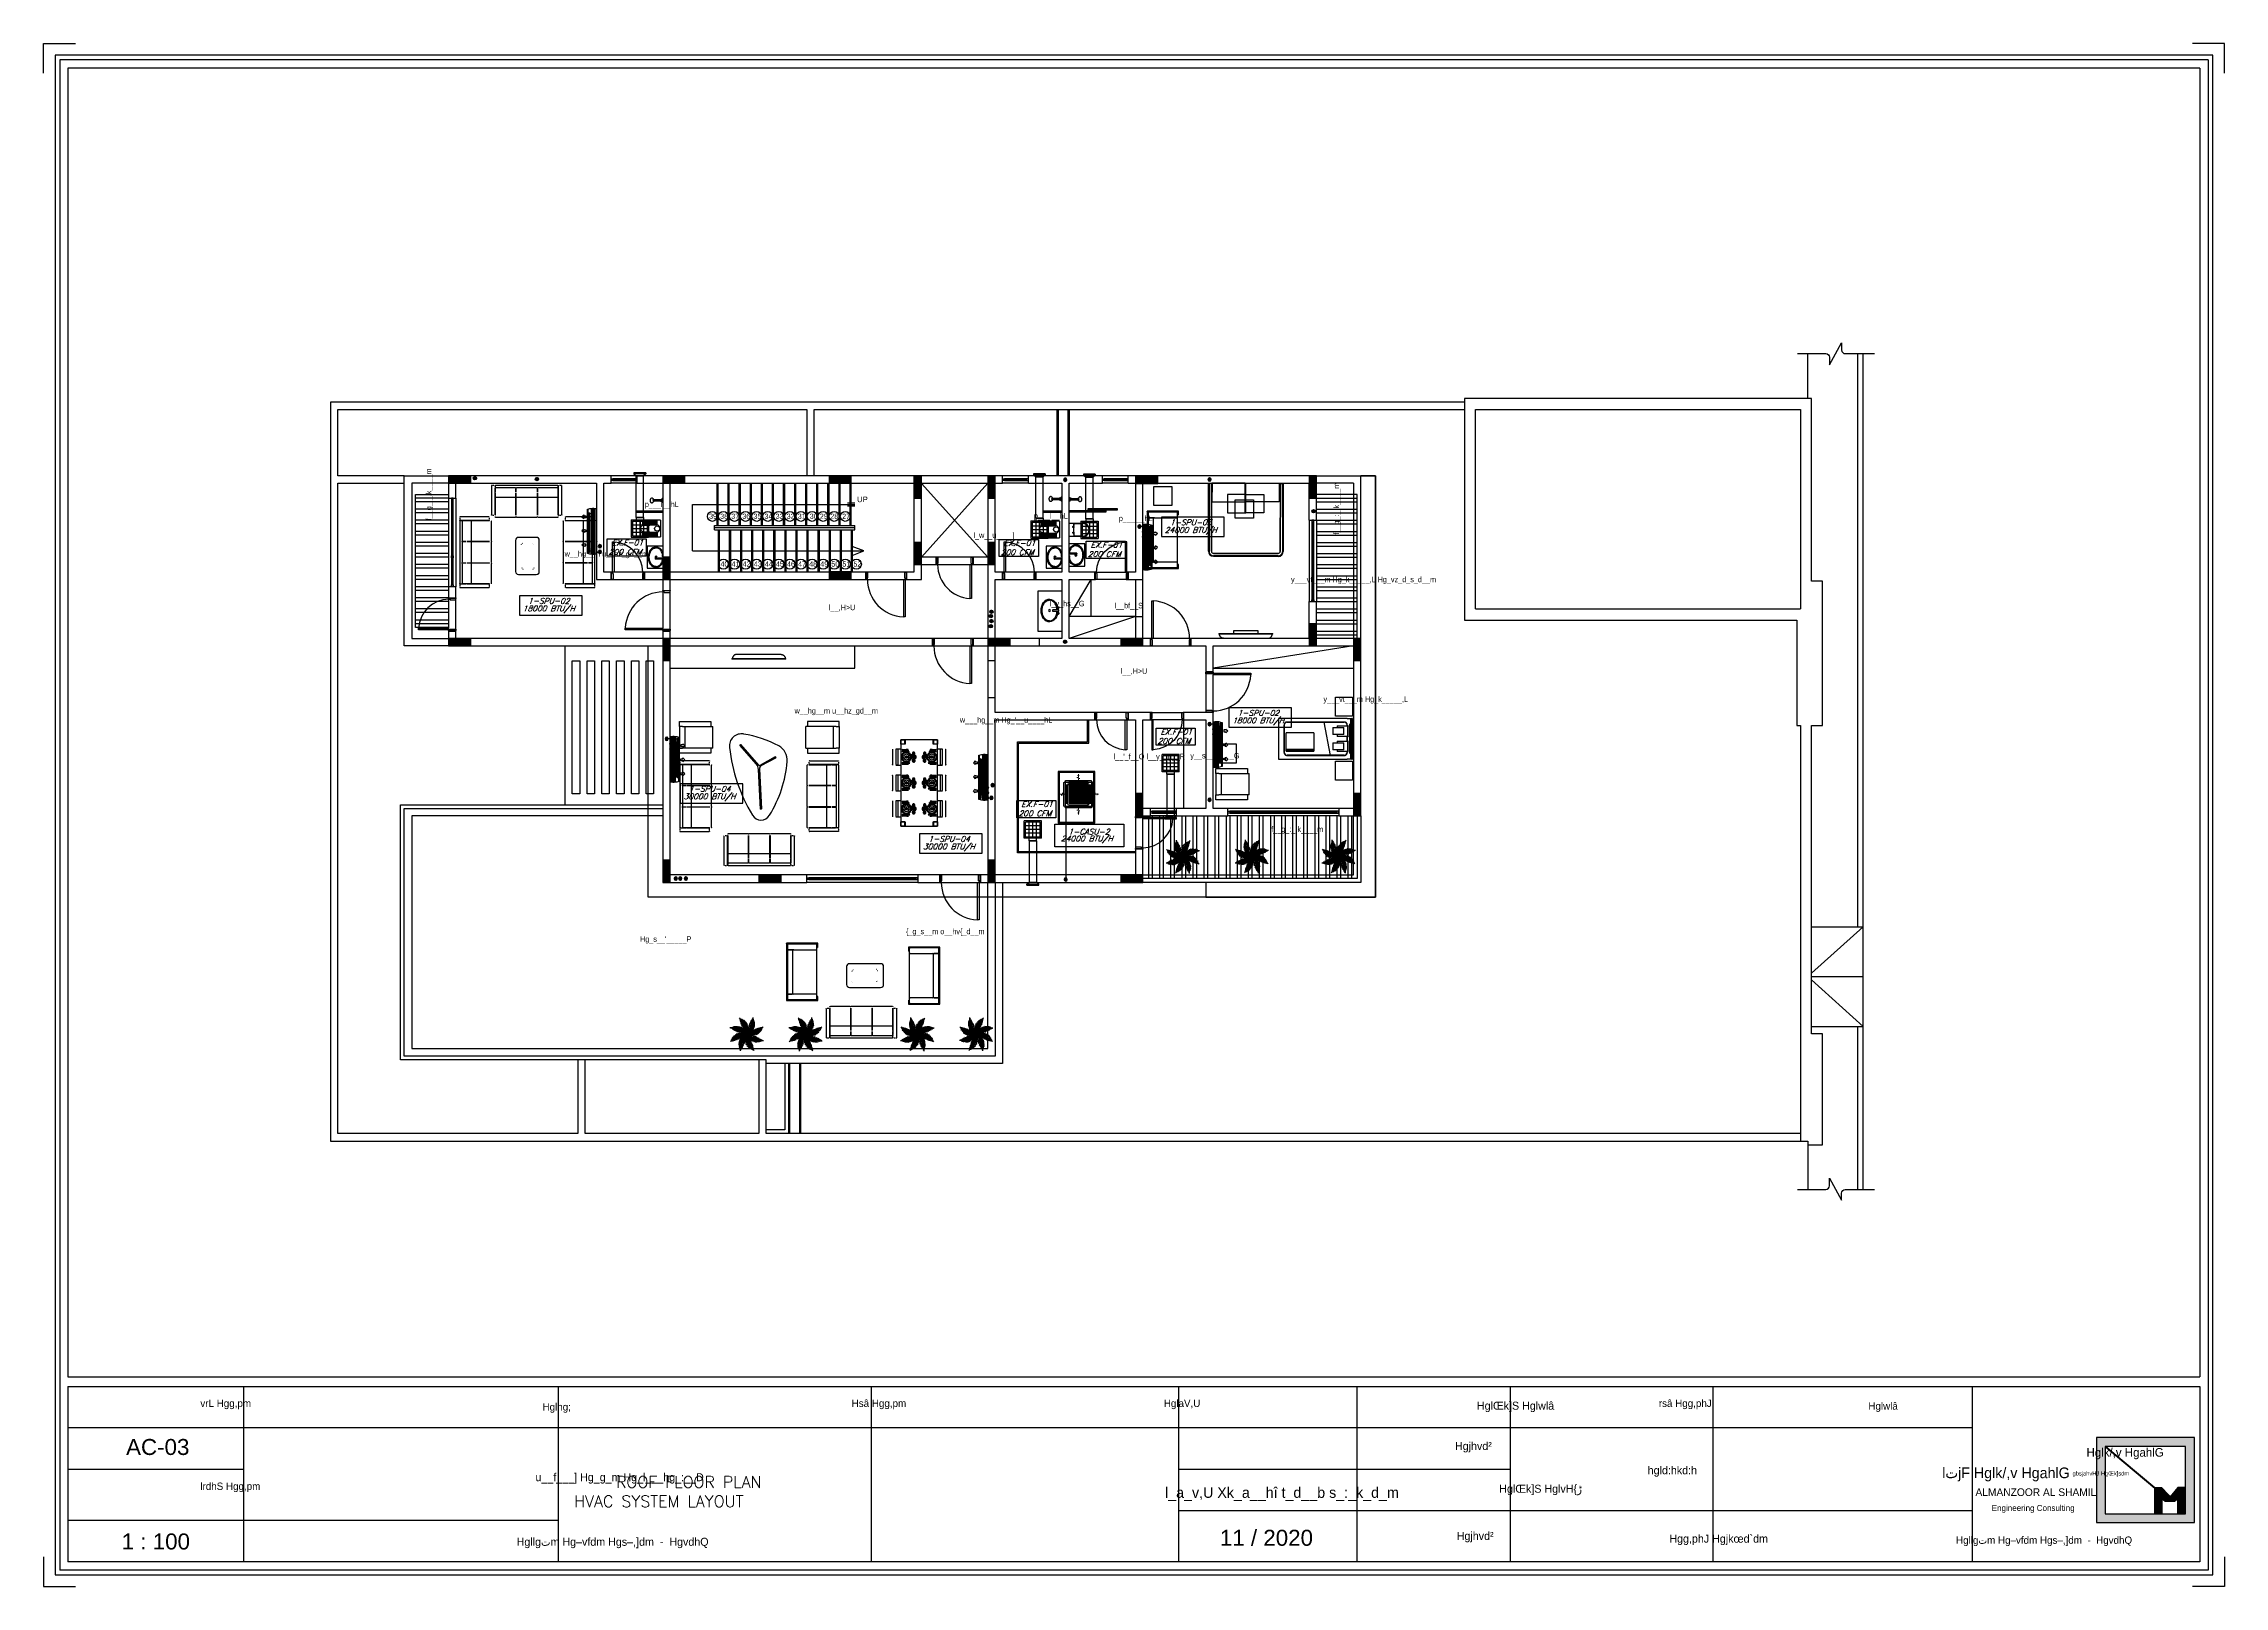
# Model space of a CAD drawing. Header units: metres. Extents: x -658 to -58, y -713 to -118.
# Drawn here: x -119 to -60, y -284.2 to -242.5 of the extents above; entities that cross this region are included whole.
import ezdxf
from ezdxf.enums import TextEntityAlignment as Align

# ---------------------------------------------------------------- set-up
doc = ezdxf.new("R2010")
doc.units = ezdxf.units.M
doc.header["$LTSCALE"] = 100
doc.linetypes.add('CENTER2', pattern=[1.125, 0.75, -0.125, 0.125, -0.125])
for name, color, linetype, lineweight in [('A_FIXTURE', 1, 'Continuous', 15), ('A_H FLOW', 1, 'Continuous', 13), ('A_H VAC', 1, 'Continuous', 15), ('A_HVAC', 1, 'Continuous', 15), ('AC', 8, 'Continuous', 30), ('AXIS', 253, 'CENTER2', 0), ('Fram', 7, 'Continuous', 25), ('TEXT', 7, 'Continuous', 25)]:
    doc.layers.add(name, color=color, linetype=linetype, lineweight=lineweight)
for name, color, linetype in [('DCUT', 7, 'Continuous'), ('EX.DUCT', 3, 'Continuous'), ('M-ANNO-NOTE', 3, 'Continuous'), ('me$0$ME$0$0 Zimmer CEILING', 2, 'Continuous'), ('me$0$ME$0$EQU', 6, 'Continuous'), ('plan', 8, 'Continuous'), ('REF-PIPE', 6, 'Continuous'), ('TEXT AC', 7, 'Continuous')]:
    doc.layers.add(name, color=color, linetype=linetype)
doc.styles.add('30X40', font='framd.ttf')
doc.styles.add('arbic', font='sosa.shx')
doc.styles.add('Arial', font='arial.ttf', dxfattribs={"height": 0.2})
doc.styles.add('Arial_4', font='arial.ttf', dxfattribs={"height": 4.917665})
doc.styles.add('mech', font='romans.shx')
doc.styles.add('rss_dim1', font='romans.shx')
doc.styles.add('style12', font='xarab.shx')
doc.styles.add('XARAB', font='xarab.shx')

# ---------------------------------------------------------------- blocks, each defined once
blk = doc.blocks.new('king_size_bed_with_pillows_and_scatters_16541 - king_size_bed_with_pillows_and_scatters_16541-583797-دور الملحق')
for p, q in [((-0.79, -0.969), (-0.79, 0.871)), ((-0.775, 0.871), (-0.775, -0.969)), ((-0.775, -0.969), (-0.775, 0.871)), ((-0.71, 0.871), (-0.71, -0.969)), ((-0.71, -0.969), (-0.71, 0.871)), ((-0.652, 1.009), (1.098, 1.009)), ((1.098, 0.994), (-0.652, 0.994)), ((-0.652, 0.994), (1.098, 0.994)), ((1.098, 0.929), (-0.652, 0.929)), ((-0.652, 0.929), (1.098, 0.929)), ((1.155, -0.969), (1.155, 0.871)), ((1.155, 0.871), (1.155, -0.969)), ((1.22, -0.969), (1.22, 0.871)), ((1.22, 0.871), (1.22, -0.969)), ((1.235, 0.871), (1.235, -0.969)), ((-0.679, -0.97), (-0.679, -0.47)), ((-0.679, -0.47), (0.221, -0.47)), ((-0.679, -0.97), (-0.679, -0.47)), ((-0.679, -0.47), (0.221, -0.47)), ((-0.259, -0.67), (-0.259, -0.17)), ((-0.259, -0.17), (0.241, -0.17)), ((0.015, -0.524), (0.015, -0.024)), ((0.015, -0.024), (0.515, -0.024)), ((0.515, -0.524), (0.015, -0.524)), ((0.721, -0.17), (0.221, -0.17)), ((0.221, -0.17), (0.221, -0.67)), ((0.221, -0.47), (0.221, -0.97)), ((0.221, -0.47), (0.221, -0.97)), ((0.241, -0.17), (0.241, -0.67)), ((0.241, -0.47), (0.241, -0.97)), ((1.141, -0.47), (0.241, -0.47)), ((0.241, -0.47), (0.241, -0.97)), ((1.141, -0.47), (0.241, -0.47)), ((0.515, -0.024), (0.515, -0.524)), ((0.721, -0.67), (0.721, -0.17)), ((1.141, -0.97), (1.141, -0.47)), ((1.141, -0.97), (1.141, -0.47)), ((-0.775, -0.969), (-0.79, -0.969)), ((-0.71, -0.969), (-0.775, -0.969)), ((-0.71, -0.969), (1.155, -0.969)), ((0.221, -0.97), (-0.679, -0.97)), ((0.221, -0.97), (-0.679, -0.97)), ((0.241, -0.67), (-0.259, -0.67)), ((0.221, -0.67), (0.721, -0.67)), ((0.241, -0.97), (1.141, -0.97)), ((0.241, -0.97), (1.141, -0.97)), ((1.22, -0.969), (1.155, -0.969)), ((1.235, -0.969), (1.22, -0.969))]:
    blk.add_line(p, q)
at = {"flags": 128}
for points in [[(-0.652, 0.994), (-0.657, 0.994), (-0.662, 0.993), (-0.667, 0.993), (-0.672, 0.992), (-0.677, 0.991), (-0.681, 0.99), (-0.686, 0.989), (-0.691, 0.987), (-0.695, 0.986), (-0.7, 0.984), (-0.704, 0.982), (-0.709, 0.98), (-0.713, 0.977), (-0.717, 0.975), (-0.721, 0.972), (-0.725, 0.969), (-0.729, 0.966), (-0.733, 0.963), (-0.737, 0.96), (-0.74, 0.957), (-0.743, 0.953), (-0.747, 0.949), (-0.75, 0.945), (-0.753, 0.941), (-0.755, 0.937), (-0.758, 0.933), (-0.76, 0.929), (-0.762, 0.925), (-0.765, 0.92), (-0.766, 0.916), (-0.768, 0.911), (-0.77, 0.906), (-0.771, 0.902), (-0.772, 0.897), (-0.773, 0.892), (-0.774, 0.887), (-0.774, 0.882), (-0.775, 0.878), (-0.775, 0.873), (-0.775, 0.871)], [(1.22, 0.871), (1.22, 0.876), (1.22, 0.881), (1.219, 0.886), (1.218, 0.891), (1.218, 0.896), (1.216, 0.9), (1.215, 0.905), (1.214, 0.91), (1.212, 0.914), (1.21, 0.919), (1.208, 0.923), (1.206, 0.928), (1.204, 0.932), (1.201, 0.936), (1.199, 0.94), (1.196, 0.944), (1.193, 0.948), (1.19, 0.952), (1.186, 0.956), (1.183, 0.959), (1.179, 0.962), (1.176, 0.966), (1.172, 0.969), (1.168, 0.972), (1.164, 0.974), (1.16, 0.977), (1.155, 0.979), (1.151, 0.981), (1.147, 0.983), (1.142, 0.985), (1.137, 0.987), (1.133, 0.989), (1.128, 0.99), (1.123, 0.991), (1.118, 0.992), (1.114, 0.993), (1.109, 0.993), (1.104, 0.993), (1.099, 0.994), (1.098, 0.994)]]:
    blk.add_lwpolyline(points, dxfattribs=at)
for centre, radius, start, end in [((-0.652, 0.871), 0.137, 90, 180), ((-0.652, 0.871), 0.122, 126, 144), ((-0.652, 0.871), 0.0573, 90, 180), ((-0.652, 0.871), 0.0573, 90, 180), ((1.098, 0.871), 0.137, 0, 90), ((1.098, 0.871), 0.0573, 0, 90), ((1.098, 0.871), 0.0573, 0, 90), ((1.098, 0.871), 0.122, 36, 54)]:
    blk.add_arc(centre, radius, start, end)
blk = doc.blocks.new('BampB_ITALIA_-_SEVEN_TABLE_10767 - BampB_ITALIA_-_SEVEN_TABLE_10767-5269593-دور الملحق')
for p, q in [((0.878, 0.475), (0.319, -0.007)), ((0.319, -0.007), (0.878, 0.475)), ((0.346, 0.05), (0.861, 0.494)), ((0.861, 0.494), (0.346, 0.05)), ((0.861, 0.494), (0.878, 0.475)), ((0.878, 0.475), (0.861, 0.494)), ((-0.871, -0.06), (0.202, -0.007)), ((0.202, -0.007), (-0.871, -0.06)), ((-0.87, -0.085), (-0.871, -0.06)), ((-0.871, -0.06), (-0.87, -0.085)), ((0.211, -0.032), (-0.87, -0.085)), ((-0.87, -0.085), (0.211, -0.032)), ((0.515, -0.476), (0.303, -0.084)), ((0.303, -0.084), (0.515, -0.476)), ((0.311, -0.046), (0.537, -0.463)), ((0.537, -0.463), (0.311, -0.046)), ((0.537, -0.463), (0.515, -0.476)), ((0.515, -0.476), (0.537, -0.463))]:
    blk.add_line(p, q)
for centre, radius, start, end in [((1.303, -3.74), 4.547, 96.37735, 120.97128), ((0.835, 0.451), 0.33, 350.14989, 96.37735), ((-0.897, -0.075), 0.272, 120.97128, 238.69313), ((0.191, 0.231), 0.238, 272.81751, 310.74224), ((0.191, 0.231), 0.238, 272.81751, 310.74224), ((-2.006, 0.944), 3.213, 332.16236, 350.14989), ((0.712, 2.57), 3.368, 238.69313, 264.95445), ((0.216, -0.131), 0.0988, 28.39474, 92.81751), ((0.216, -0.131), 0.0988, 28.39474, 92.81751), ((0.339, -0.031), 0.0318, 130.74224, 208.39474), ((0.339, -0.031), 0.0317, 130.74224, 208.39474), ((0.454, -0.355), 0.432, 264.95445, 332.16236)]:
    blk.add_arc(centre, radius, start, end)
blk = doc.blocks.new('ANTIGUA_by_Vaghi_11534 - Vaghi A3S-Triple Seat-412062-دور الملحق')
for p, q in [((-0.955, 0.79), (-0.955, 0.01)), ((-0.885, 0.8), (-0.925, 0.8)), ((-0.855, 0.78), (-0.855, 0.79)), ((-0.855, 0.78), (-0.855, 0.731)), ((-0.855, 0.729), (-0.855, 0.731)), ((-0.855, 0.722), (-0.855, 0.727)), ((-0.855, 0.722), (-0.855, 0.682)), ((-0.855, 0.01), (-0.855, 0.709)), ((-0.853, 0.712), (-0.853, 0.627)), ((-0.853, 0.601), (-0.853, 0.495)), ((0.845, 0.8), (-0.845, 0.8)), ((-0.302, 0.735), (-0.843, 0.735)), ((-0.293, 0.627), (-0.293, 0.712)), ((-0.293, 0.495), (-0.293, 0.601)), ((-0.29, 0.712), (-0.29, 0.627)), ((-0.29, 0.601), (-0.29, 0.495)), ((0.279, 0.735), (-0.28, 0.735)), ((0.289, 0.627), (0.289, 0.712)), ((0.289, 0.495), (0.289, 0.601)), ((0.291, 0.712), (0.291, 0.627)), ((0.291, 0.601), (0.291, 0.495)), ((0.841, 0.735), (0.301, 0.735)), ((0.851, 0.627), (0.851, 0.712)), ((0.851, 0.495), (0.851, 0.601)), ((0.855, 0.731), (0.855, 0.78)), ((0.855, 0.59), (0.855, 0.722)), ((0.856, 0.79), (0.856, 0.01)), ((0.926, 0.8), (0.886, 0.8)), ((0.956, 0.01), (0.956, 0.79)), ((-0.925, 0), (-0.885, 0)), ((-0.853, 0.495), (-0.853, -0.005)), ((-0.843, 0.484), (-0.302, 0.484)), ((-0.293, 0.583), (-0.29, 0.583)), ((-0.293, -0.005), (-0.293, 0.495)), ((-0.293, 0), (-0.29, 0)), ((-0.29, 0.495), (-0.29, -0.005)), ((-0.28, 0.484), (0.279, 0.484)), ((0.289, 0.583), (0.291, 0.583)), ((0.289, -0.005), (0.289, 0.495)), ((0.289, 0), (0.291, 0)), ((0.291, 0.495), (0.291, -0.005)), ((0.301, 0.484), (0.841, 0.484)), ((0.851, -0.005), (0.851, 0.495)), ((0.855, 0.02), (0.855, 0.59)), ((0.886, 0), (0.926, 0)), ((-0.843, -0.055), (-0.302, -0.055)), ((-0.28, -0.055), (0.279, -0.055)), ((0.301, -0.055), (0.841, -0.055))]:
    blk.add_line(p, q)
at = {"flags": 128}
for points in [[(-0.855, 0.79), (-0.855, 0.79), (-0.855, 0.791), (-0.855, 0.791), (-0.855, 0.792), (-0.855, 0.792), (-0.855, 0.792), (-0.855, 0.793), (-0.854, 0.793), (-0.854, 0.794), (-0.854, 0.794), (-0.854, 0.794), (-0.854, 0.795), (-0.854, 0.795), (-0.853, 0.795), (-0.853, 0.796), (-0.853, 0.796), (-0.853, 0.796), (-0.853, 0.797), (-0.852, 0.797), (-0.852, 0.797), (-0.852, 0.797), (-0.851, 0.798), (-0.851, 0.798), (-0.851, 0.798), (-0.85, 0.798), (-0.85, 0.799), (-0.85, 0.799), (-0.849, 0.799), (-0.849, 0.799), (-0.849, 0.799), (-0.848, 0.799), (-0.848, 0.8), (-0.847, 0.8), (-0.847, 0.8), (-0.847, 0.8), (-0.846, 0.8), (-0.846, 0.8), (-0.846, 0.8), (-0.845, 0.8), (-0.845, 0.8)], [(-0.853, 0.725), (-0.853, 0.725), (-0.852, 0.726), (-0.852, 0.726), (-0.852, 0.726), (-0.852, 0.727), (-0.852, 0.727), (-0.852, 0.728), (-0.852, 0.728), (-0.852, 0.728), (-0.852, 0.729), (-0.852, 0.729), (-0.851, 0.729), (-0.851, 0.73), (-0.851, 0.73), (-0.851, 0.73), (-0.851, 0.731), (-0.85, 0.731), (-0.85, 0.731), (-0.85, 0.732), (-0.849, 0.732), (-0.849, 0.732), (-0.849, 0.733), (-0.849, 0.733), (-0.848, 0.733), (-0.848, 0.733), (-0.848, 0.733), (-0.847, 0.734), (-0.847, 0.734), (-0.846, 0.734), (-0.846, 0.734), (-0.846, 0.734), (-0.845, 0.734), (-0.845, 0.734), (-0.845, 0.735), (-0.844, 0.735), (-0.844, 0.735), (-0.843, 0.735), (-0.843, 0.735), (-0.843, 0.735), (-0.843, 0.735)], [(-0.302, 0.735), (-0.302, 0.735), (-0.302, 0.735), (-0.301, 0.735), (-0.301, 0.735), (-0.301, 0.735), (-0.3, 0.735), (-0.3, 0.734), (-0.299, 0.734), (-0.299, 0.734), (-0.299, 0.734), (-0.298, 0.734), (-0.298, 0.734), (-0.298, 0.733), (-0.297, 0.733), (-0.297, 0.733), (-0.297, 0.733), (-0.296, 0.733), (-0.296, 0.732), (-0.296, 0.732), (-0.295, 0.732), (-0.295, 0.731), (-0.295, 0.731), (-0.295, 0.731), (-0.294, 0.731), (-0.294, 0.73), (-0.294, 0.73), (-0.294, 0.73), (-0.293, 0.729), (-0.293, 0.729), (-0.293, 0.728), (-0.293, 0.728), (-0.293, 0.728), (-0.293, 0.727), (-0.293, 0.727), (-0.293, 0.726), (-0.293, 0.726), (-0.293, 0.726), (-0.293, 0.725), (-0.293, 0.725), (-0.293, 0.725)], [(-0.29, 0.725), (-0.29, 0.725), (-0.29, 0.726), (-0.29, 0.726), (-0.29, 0.726), (-0.29, 0.727), (-0.29, 0.727), (-0.29, 0.728), (-0.289, 0.728), (-0.289, 0.728), (-0.289, 0.729), (-0.289, 0.729), (-0.289, 0.729), (-0.289, 0.73), (-0.288, 0.73), (-0.288, 0.73), (-0.288, 0.731), (-0.288, 0.731), (-0.288, 0.731), (-0.287, 0.732), (-0.287, 0.732), (-0.287, 0.732), (-0.286, 0.733), (-0.286, 0.733), (-0.286, 0.733), (-0.285, 0.733), (-0.285, 0.733), (-0.285, 0.734), (-0.284, 0.734), (-0.284, 0.734), (-0.284, 0.734), (-0.283, 0.734), (-0.283, 0.734), (-0.282, 0.734), (-0.282, 0.735), (-0.282, 0.735), (-0.281, 0.735), (-0.281, 0.735), (-0.281, 0.735), (-0.28, 0.735), (-0.28, 0.735)], [(0.279, 0.735), (0.279, 0.735), (0.279, 0.735), (0.28, 0.735), (0.28, 0.735), (0.281, 0.735), (0.281, 0.735), (0.281, 0.734), (0.282, 0.734), (0.282, 0.734), (0.282, 0.734), (0.283, 0.734), (0.283, 0.734), (0.284, 0.733), (0.284, 0.733), (0.284, 0.733), (0.285, 0.733), (0.285, 0.733), (0.285, 0.732), (0.285, 0.732), (0.286, 0.732), (0.286, 0.731), (0.286, 0.731), (0.287, 0.731), (0.287, 0.731), (0.287, 0.73), (0.287, 0.73), (0.287, 0.73), (0.288, 0.729), (0.288, 0.729), (0.288, 0.728), (0.288, 0.728), (0.288, 0.728), (0.288, 0.727), (0.288, 0.727), (0.288, 0.726), (0.288, 0.726), (0.289, 0.726), (0.289, 0.725), (0.289, 0.725), (0.289, 0.725)], [(0.291, 0.725), (0.291, 0.725), (0.291, 0.726), (0.291, 0.726), (0.291, 0.726), (0.291, 0.727), (0.291, 0.727), (0.292, 0.728), (0.292, 0.728), (0.292, 0.728), (0.292, 0.729), (0.292, 0.729), (0.292, 0.729), (0.293, 0.73), (0.293, 0.73), (0.293, 0.73), (0.293, 0.731), (0.293, 0.731), (0.294, 0.731), (0.294, 0.732), (0.294, 0.732), (0.295, 0.732), (0.295, 0.733), (0.295, 0.733), (0.295, 0.733), (0.296, 0.733), (0.296, 0.733), (0.296, 0.734), (0.297, 0.734), (0.297, 0.734), (0.298, 0.734), (0.298, 0.734), (0.298, 0.734), (0.299, 0.734), (0.299, 0.735), (0.299, 0.735), (0.3, 0.735), (0.3, 0.735), (0.301, 0.735), (0.301, 0.735), (0.301, 0.735)], [(0.841, 0.735), (0.842, 0.735), (0.842, 0.735), (0.842, 0.735), (0.843, 0.735), (0.843, 0.735), (0.844, 0.735), (0.844, 0.734), (0.844, 0.734), (0.845, 0.734), (0.845, 0.734), (0.845, 0.734), (0.846, 0.734), (0.846, 0.733), (0.846, 0.733), (0.847, 0.733), (0.847, 0.733), (0.847, 0.733), (0.848, 0.732), (0.848, 0.732), (0.848, 0.732), (0.849, 0.731), (0.849, 0.731), (0.849, 0.731), (0.849, 0.731), (0.85, 0.73), (0.85, 0.73), (0.85, 0.73), (0.85, 0.729), (0.85, 0.729), (0.851, 0.728), (0.851, 0.728), (0.851, 0.728), (0.851, 0.727), (0.851, 0.727), (0.851, 0.726), (0.851, 0.726), (0.851, 0.726), (0.851, 0.725), (0.851, 0.725), (0.851, 0.725)], [(0.845, 0.8), (0.845, 0.8), (0.846, 0.8), (0.846, 0.8), (0.847, 0.8), (0.847, 0.8), (0.847, 0.8)], [(0.849, 0.799), (0.85, 0.799), (0.85, 0.799), (0.85, 0.798), (0.851, 0.798)], [(0.852, 0.797), (0.852, 0.797), (0.853, 0.796), (0.853, 0.796), (0.853, 0.796), (0.853, 0.795), (0.854, 0.795)], [(0.854, 0.794), (0.854, 0.794), (0.854, 0.793), (0.855, 0.793), (0.855, 0.792), (0.855, 0.792), (0.855, 0.792), (0.855, 0.791), (0.855, 0.791), (0.855, 0.791), (0.855, 0.79), (0.855, 0.79)], [(-0.852, 0.003), (-0.853, 0.004), (-0.853, 0.004), (-0.853, 0.004), (-0.853, 0.005), (-0.854, 0.005), (-0.854, 0.005), (-0.854, 0.006), (-0.854, 0.006), (-0.854, 0.006), (-0.854, 0.007), (-0.855, 0.007), (-0.855, 0.008), (-0.855, 0.008), (-0.855, 0.008), (-0.855, 0.009), (-0.855, 0.009), (-0.855, 0.009), (-0.855, 0.01), (-0.855, 0.01)], [(-0.843, 0.484), (-0.843, 0.484), (-0.843, 0.484), (-0.844, 0.484), (-0.844, 0.484), (-0.844, 0.484), (-0.845, 0.484), (-0.845, 0.484), (-0.846, 0.484), (-0.846, 0.484), (-0.846, 0.484), (-0.847, 0.485), (-0.847, 0.485), (-0.847, 0.485), (-0.848, 0.485), (-0.848, 0.485), (-0.848, 0.486), (-0.849, 0.486), (-0.849, 0.486), (-0.849, 0.486), (-0.85, 0.487), (-0.85, 0.487), (-0.85, 0.487), (-0.85, 0.488), (-0.851, 0.488), (-0.851, 0.488), (-0.851, 0.489), (-0.851, 0.489), (-0.852, 0.489), (-0.852, 0.49), (-0.852, 0.49), (-0.852, 0.49), (-0.852, 0.491), (-0.852, 0.491), (-0.852, 0.492), (-0.852, 0.492), (-0.852, 0.492), (-0.852, 0.493), (-0.853, 0.493), (-0.853, 0.494), (-0.853, 0.494)], [(-0.293, 0.494), (-0.293, 0.493), (-0.293, 0.493), (-0.293, 0.492), (-0.293, 0.492), (-0.293, 0.492), (-0.293, 0.491), (-0.293, 0.491), (-0.293, 0.491), (-0.293, 0.49), (-0.293, 0.49), (-0.293, 0.489), (-0.294, 0.489), (-0.294, 0.489), (-0.294, 0.488), (-0.294, 0.488), (-0.294, 0.488), (-0.295, 0.487), (-0.295, 0.487), (-0.295, 0.487), (-0.296, 0.487), (-0.296, 0.486), (-0.296, 0.486), (-0.296, 0.486), (-0.297, 0.485), (-0.297, 0.485), (-0.297, 0.485), (-0.298, 0.485), (-0.298, 0.485), (-0.299, 0.485), (-0.299, 0.484), (-0.299, 0.484), (-0.3, 0.484), (-0.3, 0.484), (-0.3, 0.484), (-0.301, 0.484), (-0.301, 0.484), (-0.302, 0.484), (-0.302, 0.484), (-0.302, 0.484), (-0.302, 0.484)], [(-0.28, 0.484), (-0.28, 0.484), (-0.281, 0.484), (-0.281, 0.484), (-0.282, 0.484), (-0.282, 0.484), (-0.282, 0.484), (-0.283, 0.484), (-0.283, 0.484), (-0.284, 0.484), (-0.284, 0.484), (-0.284, 0.485), (-0.285, 0.485), (-0.285, 0.485), (-0.285, 0.485), (-0.286, 0.485), (-0.286, 0.486), (-0.286, 0.486), (-0.287, 0.486), (-0.287, 0.486), (-0.287, 0.487), (-0.287, 0.487), (-0.288, 0.487), (-0.288, 0.488), (-0.288, 0.488), (-0.288, 0.488), (-0.289, 0.489), (-0.289, 0.489), (-0.289, 0.489), (-0.289, 0.49), (-0.289, 0.49), (-0.289, 0.49), (-0.29, 0.491), (-0.29, 0.491), (-0.29, 0.492), (-0.29, 0.492), (-0.29, 0.492), (-0.29, 0.493), (-0.29, 0.493), (-0.29, 0.494), (-0.29, 0.494)], [(0.289, 0.494), (0.289, 0.493), (0.289, 0.493), (0.289, 0.492), (0.288, 0.492), (0.288, 0.492), (0.288, 0.491), (0.288, 0.491), (0.288, 0.491), (0.288, 0.49), (0.288, 0.49), (0.288, 0.489), (0.287, 0.489), (0.287, 0.489), (0.287, 0.488), (0.287, 0.488), (0.287, 0.488), (0.286, 0.487), (0.286, 0.487), (0.286, 0.487), (0.286, 0.487), (0.285, 0.486), (0.285, 0.486), (0.285, 0.486), (0.284, 0.485), (0.284, 0.485), (0.284, 0.485), (0.283, 0.485), (0.283, 0.485), (0.283, 0.485), (0.282, 0.484), (0.282, 0.484), (0.281, 0.484), (0.281, 0.484), (0.281, 0.484), (0.28, 0.484), (0.28, 0.484), (0.279, 0.484), (0.279, 0.484), (0.279, 0.484), (0.279, 0.484)], [(0.301, 0.484), (0.301, 0.484), (0.3, 0.484), (0.3, 0.484), (0.3, 0.484), (0.299, 0.484), (0.299, 0.484), (0.298, 0.484), (0.298, 0.484), (0.298, 0.484), (0.297, 0.484), (0.297, 0.485), (0.297, 0.485), (0.296, 0.485), (0.296, 0.485), (0.296, 0.485), (0.295, 0.486), (0.295, 0.486), (0.295, 0.486), (0.294, 0.486), (0.294, 0.487), (0.294, 0.487), (0.293, 0.487), (0.293, 0.488), (0.293, 0.488), (0.293, 0.488), (0.293, 0.489), (0.292, 0.489), (0.292, 0.489), (0.292, 0.49), (0.292, 0.49), (0.292, 0.49), (0.292, 0.491), (0.291, 0.491), (0.291, 0.492), (0.291, 0.492), (0.291, 0.492), (0.291, 0.493), (0.291, 0.493), (0.291, 0.494), (0.291, 0.494)], [(0.851, 0.494), (0.851, 0.493), (0.851, 0.493), (0.851, 0.492), (0.851, 0.492), (0.851, 0.492), (0.851, 0.491), (0.851, 0.491), (0.851, 0.491), (0.851, 0.49), (0.85, 0.49), (0.85, 0.489), (0.85, 0.489), (0.85, 0.489), (0.85, 0.488), (0.849, 0.488), (0.849, 0.488), (0.849, 0.487), (0.849, 0.487), (0.848, 0.487), (0.848, 0.487), (0.848, 0.486), (0.848, 0.486), (0.847, 0.486), (0.847, 0.485), (0.847, 0.485), (0.846, 0.485), (0.846, 0.485), (0.846, 0.485), (0.845, 0.485), (0.845, 0.484), (0.844, 0.484), (0.844, 0.484), (0.844, 0.484), (0.843, 0.484), (0.843, 0.484), (0.842, 0.484), (0.842, 0.484), (0.842, 0.484), (0.841, 0.484), (0.841, 0.484)], [(0.855, 0.01), (0.855, 0.01), (0.855, 0.009), (0.855, 0.009), (0.855, 0.008), (0.855, 0.008), (0.855, 0.008), (0.855, 0.007), (0.854, 0.007), (0.854, 0.006), (0.854, 0.006), (0.854, 0.006), (0.854, 0.005), (0.854, 0.005), (0.853, 0.005), (0.853, 0.004), (0.853, 0.004), (0.853, 0.004), (0.853, 0.003), (0.852, 0.003), (0.852, 0.003), (0.852, 0.003), (0.851, 0.002), (0.851, 0.002)], [(-0.846, -0.054), (-0.847, -0.054), (-0.847, -0.054), (-0.847, -0.054), (-0.848, -0.053), (-0.848, -0.053), (-0.848, -0.053), (-0.849, -0.053), (-0.849, -0.053), (-0.849, -0.052), (-0.85, -0.052), (-0.85, -0.052), (-0.85, -0.051), (-0.85, -0.051), (-0.851, -0.051), (-0.851, -0.05), (-0.851, -0.05), (-0.851, -0.05), (-0.852, -0.049), (-0.852, -0.049), (-0.852, -0.049), (-0.852, -0.048), (-0.852, -0.048), (-0.852, -0.047), (-0.852, -0.047), (-0.852, -0.047), (-0.852, -0.046), (-0.852, -0.046), (-0.853, -0.046), (-0.853, -0.045), (-0.853, -0.045)], [(-0.843, -0.055), (-0.843, -0.055), (-0.843, -0.055), (-0.844, -0.055), (-0.844, -0.055), (-0.844, -0.055), (-0.845, -0.055)], [(-0.3, -0.055), (-0.3, -0.055), (-0.301, -0.055), (-0.301, -0.055), (-0.302, -0.055), (-0.302, -0.055), (-0.302, -0.055), (-0.302, -0.055)], [(-0.293, -0.045), (-0.293, -0.045), (-0.293, -0.046), (-0.293, -0.046), (-0.293, -0.047), (-0.293, -0.047), (-0.293, -0.047), (-0.293, -0.048), (-0.293, -0.048), (-0.293, -0.049), (-0.293, -0.049), (-0.293, -0.049), (-0.294, -0.05), (-0.294, -0.05), (-0.294, -0.05), (-0.294, -0.051), (-0.294, -0.051), (-0.295, -0.051), (-0.295, -0.052), (-0.295, -0.052), (-0.296, -0.052), (-0.296, -0.052), (-0.296, -0.053), (-0.296, -0.053), (-0.297, -0.053), (-0.297, -0.053), (-0.297, -0.054), (-0.298, -0.054), (-0.298, -0.054), (-0.299, -0.054)], [(-0.284, -0.054), (-0.284, -0.054), (-0.285, -0.054), (-0.285, -0.054), (-0.285, -0.053), (-0.286, -0.053), (-0.286, -0.053), (-0.286, -0.053), (-0.287, -0.053), (-0.287, -0.052), (-0.287, -0.052), (-0.287, -0.052), (-0.288, -0.051), (-0.288, -0.051), (-0.288, -0.051), (-0.288, -0.05), (-0.289, -0.05), (-0.289, -0.05), (-0.289, -0.049), (-0.289, -0.049), (-0.289, -0.049), (-0.289, -0.048), (-0.29, -0.048), (-0.29, -0.047), (-0.29, -0.047), (-0.29, -0.047), (-0.29, -0.046), (-0.29, -0.046), (-0.29, -0.046), (-0.29, -0.045), (-0.29, -0.045)], [(-0.28, -0.055), (-0.28, -0.055), (-0.281, -0.055), (-0.281, -0.055), (-0.282, -0.055), (-0.282, -0.055), (-0.282, -0.055)], [(0.281, -0.055), (0.281, -0.055), (0.28, -0.055), (0.28, -0.055), (0.279, -0.055), (0.279, -0.055), (0.279, -0.055), (0.279, -0.055)], [(0.289, -0.045), (0.289, -0.045), (0.289, -0.046), (0.289, -0.046), (0.288, -0.047), (0.288, -0.047), (0.288, -0.047), (0.288, -0.048), (0.288, -0.048), (0.288, -0.049), (0.288, -0.049), (0.288, -0.049), (0.287, -0.05), (0.287, -0.05), (0.287, -0.05), (0.287, -0.051), (0.287, -0.051), (0.286, -0.051), (0.286, -0.052), (0.286, -0.052), (0.286, -0.052), (0.285, -0.052), (0.285, -0.053), (0.285, -0.053), (0.284, -0.053), (0.284, -0.053), (0.284, -0.054), (0.283, -0.054), (0.283, -0.054), (0.283, -0.054)], [(0.297, -0.054), (0.297, -0.054), (0.297, -0.054), (0.296, -0.054), (0.296, -0.053), (0.296, -0.053), (0.295, -0.053), (0.295, -0.053), (0.295, -0.053), (0.294, -0.052), (0.294, -0.052), (0.294, -0.052), (0.293, -0.051), (0.293, -0.051), (0.293, -0.051), (0.293, -0.05), (0.293, -0.05), (0.292, -0.05), (0.292, -0.049), (0.292, -0.049), (0.292, -0.049), (0.292, -0.048), (0.292, -0.048), (0.291, -0.047), (0.291, -0.047), (0.291, -0.047), (0.291, -0.046), (0.291, -0.046), (0.291, -0.046), (0.291, -0.045), (0.291, -0.045)], [(0.301, -0.055), (0.301, -0.055), (0.3, -0.055), (0.3, -0.055), (0.3, -0.055), (0.299, -0.055), (0.299, -0.055)], [(0.844, -0.055), (0.843, -0.055), (0.843, -0.055), (0.842, -0.055), (0.842, -0.055), (0.842, -0.055), (0.841, -0.055), (0.841, -0.055)], [(0.851, -0.045), (0.851, -0.045), (0.851, -0.046), (0.851, -0.046), (0.851, -0.047), (0.851, -0.047), (0.851, -0.047), (0.851, -0.048), (0.851, -0.048), (0.851, -0.049), (0.85, -0.049), (0.85, -0.049), (0.85, -0.05), (0.85, -0.05), (0.85, -0.05), (0.849, -0.051), (0.849, -0.051), (0.849, -0.051), (0.849, -0.052), (0.848, -0.052), (0.848, -0.052), (0.848, -0.052), (0.848, -0.053), (0.847, -0.053), (0.847, -0.053), (0.847, -0.053), (0.846, -0.054), (0.846, -0.054), (0.846, -0.054), (0.845, -0.054)]]:
    blk.add_lwpolyline(points, dxfattribs=at)
for points, knots in [([(-0.945, 0.8), (-0.946, 0.8), (-0.947, 0.8), (-0.949, 0.799), (-0.95, 0.799), (-0.951, 0.798), (-0.951, 0.798), (-0.952, 0.797), (-0.953, 0.797), (-0.953, 0.796), (-0.954, 0.795), (-0.954, 0.794), (-0.955, 0.792), (-0.955, 0.791), (-0.955, 0.79)], [0, 0, 0, 0, 0.166667, 0.25, 0.333333, 0.375, 0.416667, 0.5, 0.541667, 0.583333, 0.666667, 0.75, 0.833333, 1, 1, 1, 1]), ([(-0.865, 0.8), (-0.864, 0.8), (-0.863, 0.8), (-0.861, 0.799), (-0.86, 0.799), (-0.859, 0.798), (-0.859, 0.798), (-0.858, 0.797), (-0.857, 0.797), (-0.857, 0.796), (-0.856, 0.795), (-0.856, 0.794), (-0.855, 0.792), (-0.855, 0.791), (-0.855, 0.79)], [0, 0, 0, 0, 0.166667, 0.25, 0.333333, 0.375, 0.416667, 0.5, 0.541667, 0.583333, 0.666667, 0.75, 0.833333, 1, 1, 1, 1]), ([(0.856, 0.79), (0.856, 0.791), (0.856, 0.792), (0.857, 0.794), (0.858, 0.795), (0.858, 0.796), (0.859, 0.797), (0.859, 0.797), (0.86, 0.798), (0.861, 0.799), (0.862, 0.799), (0.863, 0.799), (0.864, 0.8), (0.865, 0.8), (0.866, 0.8)], [0, 0, 0, 0, 0.166667, 0.25, 0.333333, 0.416667, 0.458333, 0.5, 0.583333, 0.666667, 0.708333, 0.75, 0.833333, 1, 1, 1, 1]), ([(0.956, 0.79), (0.956, 0.791), (0.956, 0.792), (0.955, 0.794), (0.955, 0.795), (0.954, 0.796), (0.954, 0.797), (0.953, 0.797), (0.952, 0.798), (0.951, 0.799), (0.951, 0.799), (0.95, 0.799), (0.948, 0.8), (0.947, 0.8), (0.946, 0.8)], [0, 0, 0, 0, 0.166667, 0.25, 0.333333, 0.416667, 0.458333, 0.5, 0.583333, 0.666667, 0.708333, 0.75, 0.833333, 1, 1, 1, 1]), ([(-0.945, 0), (-0.946, 0), (-0.947, 0), (-0.949, 0.001), (-0.95, 0.001), (-0.951, 0.002), (-0.951, 0.002), (-0.952, 0.003), (-0.953, 0.003), (-0.953, 0.004), (-0.954, 0.005), (-0.954, 0.006), (-0.955, 0.008), (-0.955, 0.009), (-0.955, 0.01)], [0, 0, 0, 0, 0.166667, 0.25, 0.333333, 0.375, 0.416667, 0.5, 0.541667, 0.583333, 0.666667, 0.75, 0.833333, 1, 1, 1, 1]), ([(-0.865, 0), (-0.864, 0), (-0.863, 0), (-0.861, 0.001), (-0.86, 0.001), (-0.859, 0.002), (-0.859, 0.002), (-0.858, 0.003), (-0.857, 0.003), (-0.857, 0.004), (-0.856, 0.005), (-0.856, 0.006), (-0.855, 0.008), (-0.855, 0.009), (-0.855, 0.01)], [0, 0, 0, 0, 0.166667, 0.25, 0.333333, 0.375, 0.416667, 0.5, 0.541667, 0.583333, 0.666667, 0.75, 0.833333, 1, 1, 1, 1]), ([(-0.853, 0.585), (-0.853, 0.585), (-0.853, 0.585), (-0.854, 0.586), (-0.854, 0.587), (-0.855, 0.588), (-0.855, 0.589), (-0.855, 0.59)], [0.5396343, 0.5396343, 0.5396343, 0.5396343, 0.5833333, 0.6666667, 0.75, 0.8333333, 1, 1, 1, 1]), ([(0.852, 0.585), (0.852, 0.585), (0.853, 0.585), (0.854, 0.586), (0.854, 0.587), (0.855, 0.588), (0.855, 0.589), (0.855, 0.59)], [0.5, 0.5, 0.5, 0.5, 0.5833333, 0.6666667, 0.75, 0.8333333, 1, 1, 1, 1]), ([(0.856, 0.01), (0.856, 0.009), (0.856, 0.008), (0.857, 0.006), (0.858, 0.005), (0.858, 0.004), (0.859, 0.003), (0.859, 0.003), (0.86, 0.002), (0.861, 0.001), (0.862, 0.001), (0.863, 0.001), (0.864, 0), (0.865, 0), (0.866, 0)], [0, 0, 0, 0, 0.166667, 0.25, 0.333333, 0.416667, 0.458333, 0.5, 0.583333, 0.666667, 0.708333, 0.75, 0.833333, 1, 1, 1, 1]), ([(0.956, 0.01), (0.956, 0.009), (0.956, 0.008), (0.955, 0.006), (0.955, 0.005), (0.954, 0.004), (0.954, 0.003), (0.953, 0.003), (0.952, 0.002), (0.951, 0.001), (0.951, 0.001), (0.95, 0.001), (0.948, 0), (0.947, 0), (0.946, 0)], [0, 0, 0, 0, 0.166667, 0.25, 0.333333, 0.416667, 0.458333, 0.5, 0.583333, 0.666667, 0.708333, 0.75, 0.833333, 1, 1, 1, 1])]:
    blk.add_open_spline(points, degree=3, knots=knots)
blk = doc.blocks.new('TV - Flat Screen - 1270mm-598457-دور الملحق')
for p, q in [((0.6, 0.059), (-0.608, 0.059)), ((-0.738, -0.051), (-0.738, -0.066)), ((-0.738, -0.051), (-0.723, -0.051)), ((-0.723, -0.066), (-0.738, -0.066)), ((-0.723, -0.051), (0.715, -0.051)), ((0.715, -0.066), (-0.723, -0.066)), ((-0.718, -0.066), (-0.718, -0.069)), ((0.71, -0.069), (-0.718, -0.069)), ((0.71, -0.069), (0.71, -0.066)), ((0.715, -0.051), (0.73, -0.051)), ((0.73, -0.066), (0.715, -0.066)), ((0.73, -0.066), (0.73, -0.051))]:
    blk.add_line(p, q)
for points in [[(-0.608, 0.059), (-0.613, 0.059), (-0.622, 0.058), (-0.636, 0.055), (-0.648, 0.051), (-0.656, 0.047), (-0.663, 0.044), (-0.669, 0.04), (-0.675, 0.036), (-0.68, 0.031), (-0.685, 0.026), (-0.69, 0.021), (-0.695, 0.016), (-0.699, 0.01), (-0.704, 0.002), (-0.71, -0.009), (-0.716, -0.027), (-0.718, -0.042), (-0.718, -0.051)], [(0.6, 0.059), (0.605, 0.059), (0.614, 0.058), (0.628, 0.055), (0.64, 0.051), (0.648, 0.047), (0.655, 0.044), (0.661, 0.04), (0.667, 0.036), (0.672, 0.031), (0.678, 0.026), (0.682, 0.021), (0.687, 0.016), (0.691, 0.01), (0.696, 0.002), (0.702, -0.009), (0.708, -0.027), (0.71, -0.042), (0.71, -0.051)]]:
    blk.add_open_spline(points, degree=3, knots=[0, 0, 0, 0, 0.083333, 0.166667, 0.25, 0.291667, 0.333333, 0.375, 0.416667, 0.458333, 0.5, 0.541667, 0.583333, 0.625, 0.666667, 0.75, 0.833333, 1, 1, 1, 1])
blk = doc.blocks.new('Couch_-_Le_Corbusier_Family_-_1_2_3_seater_9476 - 2 posti-428075-دور الملحق')
for p, q in [((-0.75, 0.225), (-0.775, 0.225)), ((-0.775, 0.225), (-0.775, 0.2)), ((-0.775, 0.2), (-0.775, -0.6)), ((0.75, 0.225), (-0.75, 0.225)), ((-0.75, 0.2), (-0.75, 0.225)), ((-0.75, 0.225), (-0.75, 0.2)), ((-0.75, 0.2), (-0.73, 0.2)), ((-0.75, 0.18), (-0.75, 0.2)), ((-0.75, 0.18), (-0.75, -0.58)), ((-0.62, 0.2), (-0.73, 0.2)), ((-0.62, 0.2), (-0.58, 0.2)), ((-0.6, 0.18), (-0.6, 0.07)), ((-0.6, -0.58), (-0.6, 0.18)), ((0.58, 0.2), (-0.58, 0.2)), ((-0.58, 0.05), (0.58, 0.05)), ((0.58, 0.2), (0.62, 0.2)), ((0.6, 0.07), (0.6, 0.18)), ((0.6, 0.18), (0.6, -0.58)), ((0.73, 0.2), (0.62, 0.2)), ((0.73, 0.2), (0.75, 0.2)), ((0.75, 0.225), (0.75, 0.2)), ((0.775, 0.225), (0.75, 0.225)), ((0.75, 0.2), (0.75, 0.225)), ((0.75, 0.2), (0.75, 0.18)), ((0.75, -0.58), (0.75, 0.18)), ((0.775, 0.2), (0.775, 0.225)), ((0.775, -0.6), (0.775, 0.2)), ((-0.75, -0.6), (-0.75, -0.58)), ((0.75, -0.58), (0.75, -0.6)), ((-0.775, -0.6), (-0.775, -0.625)), ((-0.775, -0.625), (-0.75, -0.625)), ((-0.75, -0.6), (-0.75, -0.625)), ((-0.73, -0.6), (-0.75, -0.6)), ((-0.75, -0.625), (-0.75, -0.6)), ((-0.75, -0.625), (-0.695, -0.625)), ((-0.73, -0.6), (-0.62, -0.6)), ((-0.62, -0.6), (-0.58, -0.6)), ((-0.58, -0.6), (0.58, -0.6)), ((0.58, -0.6), (0.62, -0.6)), ((0.62, -0.6), (0.73, -0.6)), ((0.695, -0.625), (0.75, -0.625)), ((0.75, -0.6), (0.73, -0.6)), ((0.75, -0.625), (0.75, -0.6)), ((0.75, -0.6), (0.75, -0.625)), ((0.75, -0.625), (0.775, -0.625)), ((0.775, -0.625), (0.775, -0.6))]:
    blk.add_line(p, q)
at = {"flags": 128}
for points in [[(-0.695, -0.625), (-0.694, -0.625), (-0.693, -0.625), (-0.693, -0.625), (-0.692, -0.625), (-0.691, -0.625), (-0.69, -0.625), (-0.689, -0.625), (-0.689, -0.625), (-0.688, -0.625), (-0.687, -0.625), (-0.686, -0.625), (-0.686, -0.625), (-0.685, -0.625), (-0.684, -0.625), (-0.684, -0.625), (-0.683, -0.625), (-0.682, -0.625), (-0.682, -0.625), (-0.681, -0.625), (-0.681, -0.625), (-0.68, -0.625), (-0.68, -0.625), (-0.679, -0.625), (-0.679, -0.625), (-0.678, -0.625), (-0.678, -0.625), (-0.677, -0.625), (-0.677, -0.625), (-0.677, -0.625), (-0.676, -0.625), (-0.676, -0.625), (-0.676, -0.625), (-0.676, -0.625), (-0.675, -0.625), (-0.675, -0.625), (-0.675, -0.625), (-0.675, -0.625), (-0.675, -0.625), (-0.675, -0.625)], [(0.675, -0.625), (0.675, -0.625), (0.675, -0.625), (0.675, -0.625), (0.675, -0.625), (0.675, -0.625), (0.676, -0.625), (0.676, -0.625), (0.676, -0.625), (0.676, -0.625), (0.677, -0.625), (0.677, -0.625), (0.677, -0.625), (0.678, -0.625), (0.678, -0.625), (0.678, -0.625), (0.679, -0.625), (0.679, -0.625), (0.68, -0.625), (0.681, -0.625), (0.681, -0.625), (0.682, -0.625), (0.682, -0.625), (0.683, -0.625), (0.684, -0.625), (0.684, -0.625), (0.685, -0.625), (0.686, -0.625), (0.686, -0.625), (0.687, -0.625), (0.688, -0.625), (0.689, -0.625), (0.689, -0.625), (0.69, -0.625), (0.691, -0.625), (0.692, -0.625), (0.692, -0.625), (0.693, -0.625), (0.694, -0.625), (0.695, -0.625), (0.695, -0.625)]]:
    blk.add_lwpolyline(points, dxfattribs=at)
for centre, radius, start, end in [((-0.73, 0.18), 0.02, 90, 180), ((-0.62, 0.18), 0.02, 360, 90), ((-0.58, 0.18), 0.02, 90, 180), ((-0.58, 0.07), 0.02, 180, 270), ((-0.58, 0.03), 0.02, 90, 180), ((0.58, 0.18), 0.02, 360, 90), ((0.58, 0.07), 0.02, 270, 360), ((0.58, 0.03), 0.02, 360, 90), ((0.62, 0.18), 0.02, 90, 180), ((0.73, 0.18), 0.02, 360, 90), ((-0.73, -0.58), 0.02, 180, 270), ((-0.62, -0.58), 0.02, 270, 0), ((-0.58, -0.58), 0.02, 180, 270), ((0.58, -0.58), 0.02, 270, 360), ((0.62, -0.58), 0.02, 180, 270), ((0.73, -0.58), 0.02, 270, 360), ((-0.675, -0.613), 0.0125, 285, 300), ((-0.675, -0.613), 0.0125, 30, 60), ((-0.675, -0.613), 0.0125, 330, 15), ((0.675, -0.613), 0.0125, 150, 195), ((0.675, -0.613), 0.0125, 210, 240), ((0.675, -0.613), 0.0125, 105, 120)]:
    blk.add_arc(centre, radius, start, end)
for points, knots in [([(-0.775, 0.225), (-0.775, 0.225), (-0.775, 0.225), (-0.774, 0.224), (-0.773, 0.223), (-0.773, 0.223), (-0.772, 0.222), (-0.771, 0.221), (-0.77, 0.22), (-0.769, 0.219), (-0.768, 0.218), (-0.767, 0.217), (-0.767, 0.217), (-0.766, 0.216), (-0.765, 0.215), (-0.764, 0.214), (-0.763, 0.213), (-0.763, 0.212), (-0.762, 0.212), (-0.761, 0.211), (-0.76, 0.21), (-0.759, 0.209), (-0.758, 0.208), (-0.758, 0.208), (-0.757, 0.207), (-0.756, 0.206), (-0.756, 0.206), (-0.755, 0.205), (-0.754, 0.204), (-0.753, 0.203), (-0.752, 0.202), (-0.752, 0.202), (-0.751, 0.201), (-0.75, 0.2), (-0.75, 0.2), (-0.75, 0.2)], [0, 0, 0, 0, 0.083333, 0.125, 0.166667, 0.208333, 0.229167, 0.25, 0.291667, 0.333333, 0.354167, 0.375, 0.395833, 0.416667, 0.4375, 0.458333, 0.479167, 0.5, 0.520833, 0.541667, 0.5625, 0.583333, 0.604167, 0.625, 0.645833, 0.666667, 0.6875, 0.708333, 0.75, 0.770833, 0.791667, 0.833333, 0.875, 0.916667, 1, 1, 1, 1]), ([(-0.75, 0.2), (-0.75, 0.2), (-0.75, 0.2), (-0.751, 0.201), (-0.751, 0.201), (-0.752, 0.202)], [0, 0, 0, 0, 0.0833333, 0.125, 0.1666667, 0.1666667, 0.1666667, 0.1666667]), ([(0.75, 0.2), (0.75, 0.2), (0.75, 0.2), (0.751, 0.201), (0.752, 0.202), (0.752, 0.202), (0.753, 0.203), (0.754, 0.204), (0.755, 0.205), (0.756, 0.206), (0.757, 0.207), (0.758, 0.208), (0.758, 0.208), (0.759, 0.209), (0.76, 0.21), (0.761, 0.211), (0.762, 0.212), (0.762, 0.212), (0.763, 0.213), (0.764, 0.214), (0.765, 0.215), (0.766, 0.216), (0.767, 0.217), (0.767, 0.217), (0.768, 0.218), (0.769, 0.219), (0.769, 0.219), (0.77, 0.22), (0.771, 0.221), (0.772, 0.222), (0.773, 0.223), (0.773, 0.223), (0.774, 0.224), (0.775, 0.225), (0.775, 0.225), (0.775, 0.225)], [0, 0, 0, 0, 0.083333, 0.125, 0.166667, 0.208333, 0.229167, 0.25, 0.291667, 0.333333, 0.354167, 0.375, 0.395833, 0.416667, 0.4375, 0.458333, 0.479167, 0.5, 0.520833, 0.541667, 0.5625, 0.583333, 0.604167, 0.625, 0.645833, 0.666667, 0.6875, 0.708333, 0.75, 0.770833, 0.791667, 0.833333, 0.875, 0.916667, 1, 1, 1, 1]), ([(0.752, 0.202), (0.751, 0.201), (0.751, 0.201), (0.75, 0.2), (0.75, 0.2), (0.75, 0.2)], [0.8333333, 0.8333333, 0.8333333, 0.8333333, 0.875, 0.9166667, 1, 1, 1, 1]), ([(-0.775, -0.625), (-0.775, -0.625), (-0.775, -0.625), (-0.774, -0.624), (-0.773, -0.623), (-0.773, -0.623), (-0.772, -0.622), (-0.771, -0.621), (-0.77, -0.62), (-0.769, -0.619), (-0.768, -0.618), (-0.767, -0.617), (-0.767, -0.617), (-0.766, -0.616), (-0.765, -0.615), (-0.764, -0.614), (-0.763, -0.613), (-0.763, -0.613), (-0.762, -0.612), (-0.761, -0.611), (-0.76, -0.61), (-0.759, -0.609), (-0.758, -0.608), (-0.758, -0.608), (-0.757, -0.607), (-0.756, -0.606), (-0.756, -0.606), (-0.755, -0.605), (-0.754, -0.604), (-0.753, -0.603), (-0.752, -0.602), (-0.752, -0.602), (-0.751, -0.601), (-0.75, -0.6), (-0.75, -0.6), (-0.75, -0.6)], [0, 0, 0, 0, 0.083333, 0.125, 0.166667, 0.208333, 0.229167, 0.25, 0.291667, 0.333333, 0.354167, 0.375, 0.395833, 0.416667, 0.4375, 0.458333, 0.479167, 0.5, 0.520833, 0.541667, 0.5625, 0.583333, 0.604167, 0.625, 0.645833, 0.666667, 0.6875, 0.708333, 0.75, 0.770833, 0.791667, 0.833333, 0.875, 0.916667, 1, 1, 1, 1]), ([(-0.75, -0.6), (-0.75, -0.6), (-0.75, -0.6), (-0.751, -0.601), (-0.751, -0.601), (-0.752, -0.602)], [0, 0, 0, 0, 0.0833333, 0.125, 0.1666667, 0.1666667, 0.1666667, 0.1666667]), ([(0.75, -0.6), (0.75, -0.6), (0.75, -0.6), (0.751, -0.601), (0.752, -0.602), (0.752, -0.602), (0.753, -0.603), (0.754, -0.604), (0.755, -0.605), (0.756, -0.606), (0.757, -0.607), (0.758, -0.608), (0.758, -0.608), (0.759, -0.609), (0.76, -0.61), (0.761, -0.611), (0.762, -0.612), (0.762, -0.613), (0.763, -0.613), (0.764, -0.614), (0.765, -0.615), (0.766, -0.616), (0.767, -0.617), (0.767, -0.617), (0.768, -0.618), (0.769, -0.619), (0.769, -0.619), (0.77, -0.62), (0.771, -0.621), (0.772, -0.622), (0.773, -0.623), (0.773, -0.623), (0.774, -0.624), (0.775, -0.625), (0.775, -0.625), (0.775, -0.625)], [0, 0, 0, 0, 0.083333, 0.125, 0.166667, 0.208333, 0.229167, 0.25, 0.291667, 0.333333, 0.354167, 0.375, 0.395833, 0.416667, 0.4375, 0.458333, 0.479167, 0.5, 0.520833, 0.541667, 0.5625, 0.583333, 0.604167, 0.625, 0.645833, 0.666667, 0.6875, 0.708333, 0.75, 0.770833, 0.791667, 0.833333, 0.875, 0.916667, 1, 1, 1, 1]), ([(0.752, -0.602), (0.751, -0.601), (0.751, -0.601), (0.75, -0.6), (0.75, -0.6), (0.75, -0.6)], [0.8333333, 0.8333333, 0.8333333, 0.8333333, 0.875, 0.9166667, 1, 1, 1, 1])]:
    blk.add_open_spline(points, degree=3, knots=knots)
blk = doc.blocks.new('Coffee_Table_One_Rectangular_Another_Country_18607 - Coffee_Table_One_Rectangular_Another_Country_18607-1198710-دور الملحق')
for p, q in [((-0.404, 0.243), (-0.404, -0.24)), ((0, 0.322), (-0.324, 0.322)), ((-0.261, 0.125), (-0.255, 0.119)), ((-0.227, 0.147), (-0.233, 0.153)), ((0.52, 0.322), (0, 0.322)), ((0.413, 0.169), (0.409, 0.165)), ((0.438, 0.137), (0.441, 0.141)), ((0.6, -0.24), (0.6, 0.243)), ((-0.322, -0.322), (0, -0.322)), ((-0.256, -0.146), (-0.262, -0.152)), ((-0.234, -0.18), (-0.228, -0.174)), ((0, -0.322), (0.518, -0.322)), ((0.406, -0.161), (0.409, -0.165)), ((0.438, -0.136), (0.434, -0.133))]:
    blk.add_line(p, q)
for centre, radius, start, end in [((-0.324, 0.243), 0.08, 90, 180), ((0.52, 0.243), 0.08, 360, 90), ((-0.322, -0.24), 0.0825, 180, 270), ((0.518, -0.24), 0.0825, 270, 360)]:
    blk.add_arc(centre, radius, start, end)
blk = doc.blocks.new('Dinner_table_with_dinner_set_and_chairs_18111 - Dinner_table_with_dinner_set_and_chairs_18111-814789-دور الملحق')
for p, q in [((0.675, 1.218), (0.265, 1.218)), ((1.375, 1.218), (0.965, 1.218)), ((2.075, 1.218), (1.665, 1.218)), ((0, 0.88), (0, 1)), ((0.005, 0.995), (0, 1)), ((0, 1), (0.12, 1)), ((0.12, 1), (0, 1)), ((0, 1), (0, 0.88)), ((0, 0.88), (0.005, 0.885)), ((0.12, 0.88), (0, 0.88)), ((0, 0.88), (0, 0.12)), ((0.005, 0.995), (0.005, 0.885)), ((0.115, 0.995), (0.005, 0.995)), ((0.005, 0.885), (0.115, 0.885)), ((0.12, 1), (0.115, 0.995)), ((0.115, 0.885), (0.115, 0.995)), ((0.12, 0.88), (0.115, 0.885)), ((2.22, 1), (0.12, 1)), ((0.12, 1), (0.12, 0.88)), ((0.255, 1.129), (0.255, 1.088)), ((0.255, 1.088), (0.255, 1.079)), ((0.265, 1.079), (0.255, 1.079)), ((0.255, 1.079), (0.255, 1)), ((0.255, 1.079), (0.265, 1.079)), ((0.262, 0.829), (0.262, 0.835)), ((0.288, 0.829), (0.262, 0.829)), ((0.263, 0.803), (0.263, 0.804)), ((0.267, 0.8), (0.264, 0.8)), ((0.265, 1.119), (0.675, 1.119)), ((0.675, 1.079), (0.265, 1.079)), ((0.675, 1.079), (0.265, 1.079)), ((0.282, 0.85), (0.268, 0.85)), ((0.283, 0.963), (0.269, 0.958)), ((0.281, 0.852), (0.269, 0.852)), ((0.269, 0.852), (0.281, 0.852)), ((0.274, 0.8), (0.27, 0.8)), ((0.28, 0.8), (0.277, 0.8)), ((0.287, 0.8), (0.284, 0.8)), ((0.287, 0.804), (0.287, 0.803)), ((0.288, 0.835), (0.288, 0.829)), ((0.3, 0.815), (0.3, 0.821)), ((0.326, 0.815), (0.3, 0.815)), ((0.302, 0.777), (0.301, 0.78)), ((0.304, 0.777), (0.302, 0.777)), ((0.304, 0.777), (0.302, 0.777)), ((0.32, 0.837), (0.306, 0.837)), ((0.32, 0.963), (0.307, 0.958)), ((0.319, 0.838), (0.307, 0.838)), ((0.307, 0.838), (0.319, 0.838)), ((0.311, 0.777), (0.308, 0.777)), ((0.318, 0.777), (0.315, 0.777)), ((0.324, 0.777), (0.321, 0.777)), ((0.324, 0.777), (0.321, 0.777)), ((0.324, 0.78), (0.324, 0.777)), ((0.326, 0.821), (0.326, 0.815)), ((0.375, 0.94), (0.375, 0.91)), ((0.405, 0.94), (0.375, 0.94)), ((0.375, 0.779), (0.375, 0.75)), ((0.375, 0.75), (0.405, 0.75)), ((0.446, 0.839), (0.448, 0.834)), ((0.454, 0.863), (0.452, 0.861)), ((0.46, 0.867), (0.467, 0.869)), ((0.462, 0.822), (0.465, 0.821)), ((0.471, 0.869), (0.468, 0.869)), ((0.471, 0.821), (0.468, 0.821)), ((0.476, 0.868), (0.474, 0.869)), ((0.477, 0.822), (0.474, 0.821)), ((0.481, 0.866), (0.479, 0.867)), ((0.482, 0.824), (0.479, 0.823)), ((0.486, 0.828), (0.484, 0.826)), ((0.489, 0.832), (0.488, 0.83)), ((0.492, 0.837), (0.491, 0.835)), ((0.493, 0.842), (0.493, 0.84)), ((0.519, 0.691), (0.522, 0.698)), ((0.564, 0.94), (0.534, 0.94)), ((0.534, 0.75), (0.564, 0.75)), ((0.564, 0.91), (0.564, 0.94)), ((0.564, 0.75), (0.564, 0.781)), ((0.634, 0.958), (0.62, 0.962)), ((0.62, 0.838), (0.632, 0.838)), ((0.665, 0.958), (0.652, 0.962)), ((0.652, 0.862), (0.664, 0.862)), ((0.685, 1.079), (0.675, 1.079)), ((0.675, 1.079), (0.685, 1.079)), ((0.685, 1.088), (0.685, 1.129)), ((0.685, 1.079), (0.685, 1.088)), ((0.685, 1), (0.685, 1.079)), ((0.955, 1.129), (0.955, 1.088)), ((0.955, 1.088), (0.955, 1.079)), ((0.965, 1.079), (0.955, 1.079)), ((0.955, 1.079), (0.955, 1)), ((0.955, 1.079), (0.965, 1.079)), ((0.962, 0.829), (0.962, 0.835)), ((0.988, 0.829), (0.962, 0.829)), ((0.963, 0.803), (0.963, 0.804)), ((0.967, 0.8), (0.964, 0.8)), ((0.965, 1.119), (1.375, 1.119)), ((1.375, 1.079), (0.965, 1.079)), ((1.375, 1.079), (0.965, 1.079)), ((0.982, 0.85), (0.968, 0.85)), ((0.983, 0.963), (0.969, 0.958)), ((0.981, 0.852), (0.969, 0.852)), ((0.969, 0.852), (0.981, 0.852)), ((0.974, 0.8), (0.97, 0.8)), ((0.98, 0.8), (0.977, 0.8)), ((0.987, 0.8), (0.984, 0.8)), ((0.987, 0.804), (0.987, 0.803)), ((0.988, 0.835), (0.988, 0.829)), ((1, 0.815), (1, 0.821)), ((1.026, 0.815), (1, 0.815)), ((1.002, 0.777), (1.001, 0.78)), ((1.004, 0.777), (1.002, 0.777)), ((1.004, 0.777), (1.002, 0.777)), ((1.02, 0.837), (1.006, 0.837)), ((1.02, 0.963), (1.007, 0.958)), ((1.019, 0.838), (1.007, 0.838)), ((1.007, 0.838), (1.019, 0.838)), ((1.011, 0.777), (1.008, 0.777)), ((1.018, 0.777), (1.015, 0.777)), ((1.024, 0.777), (1.021, 0.777)), ((1.024, 0.777), (1.021, 0.777)), ((1.024, 0.78), (1.024, 0.777)), ((1.026, 0.821), (1.026, 0.815)), ((1.075, 0.94), (1.075, 0.91)), ((1.105, 0.94), (1.075, 0.94)), ((1.075, 0.779), (1.075, 0.75)), ((1.075, 0.75), (1.105, 0.75)), ((1.146, 0.839), (1.148, 0.834)), ((1.154, 0.863), (1.152, 0.861)), ((1.16, 0.867), (1.167, 0.869)), ((1.162, 0.822), (1.165, 0.821)), ((1.171, 0.869), (1.168, 0.869)), ((1.171, 0.821), (1.168, 0.821)), ((1.176, 0.868), (1.174, 0.869)), ((1.177, 0.822), (1.174, 0.821)), ((1.181, 0.866), (1.179, 0.867)), ((1.182, 0.824), (1.179, 0.823)), ((1.186, 0.828), (1.184, 0.826)), ((1.189, 0.832), (1.188, 0.83)), ((1.192, 0.837), (1.191, 0.835)), ((1.193, 0.842), (1.193, 0.84)), ((1.219, 0.691), (1.222, 0.698)), ((1.264, 0.94), (1.234, 0.94)), ((1.234, 0.75), (1.264, 0.75)), ((1.264, 0.91), (1.264, 0.94)), ((1.264, 0.75), (1.264, 0.781)), ((1.334, 0.958), (1.32, 0.962)), ((1.32, 0.838), (1.332, 0.838)), ((1.365, 0.958), (1.352, 0.962)), ((1.352, 0.862), (1.364, 0.862)), ((1.385, 1.079), (1.375, 1.079)), ((1.375, 1.079), (1.385, 1.079)), ((1.385, 1.088), (1.385, 1.129)), ((1.385, 1.079), (1.385, 1.088)), ((1.385, 1), (1.385, 1.079)), ((1.655, 1.129), (1.655, 1.088)), ((1.655, 1.088), (1.655, 1.079)), ((1.665, 1.079), (1.655, 1.079)), ((1.655, 1.079), (1.655, 1)), ((1.655, 1.079), (1.665, 1.079)), ((1.662, 0.829), (1.662, 0.835)), ((1.688, 0.829), (1.662, 0.829)), ((1.663, 0.803), (1.663, 0.804)), ((1.667, 0.8), (1.664, 0.8)), ((1.665, 1.119), (2.075, 1.119)), ((2.075, 1.079), (1.665, 1.079)), ((2.075, 1.079), (1.665, 1.079)), ((1.682, 0.85), (1.668, 0.85)), ((1.683, 0.963), (1.669, 0.958)), ((1.681, 0.852), (1.669, 0.852)), ((1.669, 0.852), (1.681, 0.852)), ((1.674, 0.8), (1.67, 0.8)), ((1.68, 0.8), (1.677, 0.8)), ((1.687, 0.8), (1.684, 0.8)), ((1.687, 0.804), (1.687, 0.803)), ((1.688, 0.835), (1.688, 0.829)), ((1.7, 0.815), (1.7, 0.821)), ((1.726, 0.815), (1.7, 0.815)), ((1.702, 0.777), (1.701, 0.78)), ((1.704, 0.777), (1.702, 0.777)), ((1.704, 0.777), (1.702, 0.777)), ((1.72, 0.837), (1.706, 0.837)), ((1.72, 0.963), (1.707, 0.958)), ((1.719, 0.838), (1.707, 0.838)), ((1.707, 0.838), (1.719, 0.838)), ((1.711, 0.777), (1.708, 0.777)), ((1.718, 0.777), (1.715, 0.777)), ((1.724, 0.777), (1.721, 0.777)), ((1.724, 0.777), (1.721, 0.777)), ((1.724, 0.78), (1.724, 0.777)), ((1.726, 0.821), (1.726, 0.815)), ((1.775, 0.94), (1.775, 0.91)), ((1.805, 0.94), (1.775, 0.94)), ((1.775, 0.779), (1.775, 0.75)), ((1.775, 0.75), (1.805, 0.75)), ((1.846, 0.839), (1.848, 0.834)), ((1.853, 0.862), (1.852, 0.861)), ((1.86, 0.867), (1.867, 0.869)), ((1.862, 0.822), (1.865, 0.821)), ((1.871, 0.869), (1.868, 0.869)), ((1.871, 0.821), (1.868, 0.821)), ((1.876, 0.868), (1.874, 0.869)), ((1.877, 0.822), (1.874, 0.821)), ((1.881, 0.866), (1.879, 0.867)), ((1.882, 0.824), (1.879, 0.823)), ((1.886, 0.828), (1.884, 0.826)), ((1.889, 0.832), (1.888, 0.83)), ((1.892, 0.837), (1.891, 0.835)), ((1.893, 0.842), (1.893, 0.84)), ((1.919, 0.691), (1.922, 0.698)), ((1.964, 0.94), (1.934, 0.94)), ((1.934, 0.75), (1.964, 0.75)), ((1.964, 0.91), (1.964, 0.94)), ((1.964, 0.75), (1.964, 0.781)), ((2.034, 0.958), (2.02, 0.962)), ((2.02, 0.838), (2.032, 0.838)), ((2.065, 0.958), (2.052, 0.962)), ((2.052, 0.862), (2.064, 0.862)), ((2.085, 1.079), (2.075, 1.079)), ((2.075, 1.079), (2.085, 1.079)), ((2.085, 1.088), (2.085, 1.129)), ((2.085, 1.079), (2.085, 1.088)), ((2.085, 1), (2.085, 1.079)), ((2.225, 0.995), (2.22, 1)), ((2.22, 1), (2.34, 1)), ((2.34, 1), (2.22, 1)), ((2.22, 0.88), (2.22, 1)), ((2.22, 0.88), (2.225, 0.885)), ((2.34, 0.88), (2.22, 0.88)), ((2.225, 0.995), (2.225, 0.885)), ((2.335, 0.995), (2.225, 0.995)), ((2.225, 0.885), (2.335, 0.885)), ((2.34, 1), (2.335, 0.995)), ((2.335, 0.885), (2.335, 0.995)), ((2.34, 0.88), (2.335, 0.885)), ((2.34, 1), (2.34, 0.88)), ((2.34, 0.88), (2.34, 1)), ((2.34, 0.12), (2.34, 0.88)), ((0, 0), (0, 0.12)), ((0.005, 0.115), (0, 0.12)), ((0, 0.12), (0, 0)), ((0, 0.12), (0.12, 0.12)), ((0, 0), (0.005, 0.005)), ((0.12, 0), (0, 0)), ((0, 0), (0.12, 0)), ((0.005, 0.115), (0.005, 0.005)), ((0.115, 0.115), (0.005, 0.115)), ((0.005, 0.005), (0.115, 0.005)), ((0.12, 0.12), (0.115, 0.115)), ((0.115, 0.005), (0.115, 0.115)), ((0.12, 0), (0.115, 0.005)), ((0.12, 0.12), (0.12, 0)), ((0.12, 0), (2.22, 0)), ((0.262, 0.165), (0.262, 0.171)), ((0.262, 0.171), (0.288, 0.171)), ((0.263, 0.196), (0.263, 0.197)), ((0.264, 0.2), (0.267, 0.2)), ((0.268, 0.15), (0.282, 0.15)), ((0.269, 0.148), (0.281, 0.148)), ((0.281, 0.148), (0.269, 0.148)), ((0.269, 0.042), (0.283, 0.037)), ((0.27, 0.2), (0.274, 0.2)), ((0.277, 0.2), (0.28, 0.2)), ((0.284, 0.2), (0.287, 0.2)), ((0.287, 0.197), (0.287, 0.196)), ((0.288, 0.171), (0.288, 0.165)), ((0.3, 0.179), (0.3, 0.185)), ((0.3, 0.185), (0.326, 0.185)), ((0.301, 0.22), (0.302, 0.223)), ((0.302, 0.223), (0.304, 0.223)), ((0.302, 0.223), (0.304, 0.223)), ((0.306, 0.163), (0.32, 0.163)), ((0.307, 0.162), (0.319, 0.162)), ((0.319, 0.162), (0.307, 0.162)), ((0.307, 0.042), (0.32, 0.037)), ((0.308, 0.223), (0.311, 0.223)), ((0.315, 0.223), (0.318, 0.223)), ((0.321, 0.223), (0.324, 0.223)), ((0.321, 0.223), (0.324, 0.223)), ((0.324, 0.223), (0.324, 0.22)), ((0.326, 0.185), (0.326, 0.179)), ((0.375, 0.25), (0.375, 0.221)), ((0.405, 0.25), (0.375, 0.25)), ((0.375, 0.09), (0.375, 0.06)), ((0.375, 0.06), (0.405, 0.06)), ((0.452, 0.139), (0.454, 0.137)), ((0.467, 0.131), (0.46, 0.133)), ((0.465, 0.179), (0.462, 0.178)), ((0.468, 0.179), (0.471, 0.179)), ((0.468, 0.131), (0.471, 0.131)), ((0.474, 0.179), (0.477, 0.178)), ((0.474, 0.131), (0.476, 0.132)), ((0.479, 0.177), (0.482, 0.176)), ((0.479, 0.133), (0.481, 0.134)), ((0.484, 0.174), (0.486, 0.172)), ((0.488, 0.17), (0.489, 0.168)), ((0.491, 0.165), (0.492, 0.163)), ((0.493, 0.16), (0.493, 0.158)), ((0.522, 0.302), (0.519, 0.309)), ((0.564, 0.25), (0.534, 0.25)), ((0.534, 0.06), (0.564, 0.06)), ((0.564, 0.219), (0.564, 0.25)), ((0.564, 0.06), (0.564, 0.09)), ((0.632, 0.162), (0.62, 0.162)), ((0.62, 0.037), (0.634, 0.042)), ((0.664, 0.137), (0.652, 0.137)), ((0.652, 0.037), (0.665, 0.042)), ((0.962, 0.165), (0.962, 0.171)), ((0.962, 0.171), (0.988, 0.171)), ((0.963, 0.196), (0.963, 0.197)), ((0.964, 0.2), (0.967, 0.2)), ((0.968, 0.15), (0.982, 0.15)), ((0.969, 0.148), (0.981, 0.148)), ((0.981, 0.148), (0.969, 0.148)), ((0.969, 0.042), (0.983, 0.037)), ((0.97, 0.2), (0.974, 0.2)), ((0.977, 0.2), (0.98, 0.2)), ((0.984, 0.2), (0.987, 0.2)), ((0.987, 0.197), (0.987, 0.196)), ((0.988, 0.171), (0.988, 0.165)), ((1, 0.179), (1, 0.185)), ((1, 0.185), (1.026, 0.185)), ((1.001, 0.22), (1.002, 0.223)), ((1.002, 0.223), (1.004, 0.223)), ((1.002, 0.223), (1.004, 0.223)), ((1.006, 0.163), (1.02, 0.163)), ((1.007, 0.162), (1.019, 0.162)), ((1.019, 0.162), (1.007, 0.162)), ((1.007, 0.042), (1.02, 0.037)), ((1.008, 0.223), (1.011, 0.223)), ((1.015, 0.223), (1.018, 0.223)), ((1.021, 0.223), (1.024, 0.223)), ((1.021, 0.223), (1.024, 0.223)), ((1.024, 0.223), (1.024, 0.22)), ((1.026, 0.185), (1.026, 0.179)), ((1.075, 0.25), (1.075, 0.221)), ((1.105, 0.25), (1.075, 0.25)), ((1.075, 0.09), (1.075, 0.06)), ((1.075, 0.06), (1.105, 0.06)), ((1.152, 0.139), (1.154, 0.137)), ((1.167, 0.131), (1.16, 0.133)), ((1.165, 0.179), (1.162, 0.178)), ((1.168, 0.179), (1.171, 0.179)), ((1.168, 0.131), (1.171, 0.131)), ((1.174, 0.179), (1.177, 0.178)), ((1.174, 0.131), (1.176, 0.132)), ((1.179, 0.177), (1.182, 0.176)), ((1.179, 0.133), (1.181, 0.134)), ((1.184, 0.174), (1.186, 0.172)), ((1.188, 0.17), (1.189, 0.168)), ((1.191, 0.165), (1.192, 0.163)), ((1.193, 0.16), (1.193, 0.158)), ((1.222, 0.302), (1.219, 0.309)), ((1.264, 0.25), (1.234, 0.25)), ((1.234, 0.06), (1.264, 0.06)), ((1.264, 0.219), (1.264, 0.25)), ((1.264, 0.06), (1.264, 0.09)), ((1.332, 0.162), (1.32, 0.162)), ((1.32, 0.037), (1.334, 0.042)), ((1.364, 0.137), (1.352, 0.137)), ((1.352, 0.037), (1.365, 0.042)), ((1.662, 0.165), (1.662, 0.171)), ((1.662, 0.171), (1.688, 0.171)), ((1.663, 0.196), (1.663, 0.197)), ((1.664, 0.2), (1.667, 0.2)), ((1.668, 0.15), (1.682, 0.15)), ((1.669, 0.148), (1.681, 0.148)), ((1.681, 0.148), (1.669, 0.148)), ((1.669, 0.042), (1.683, 0.037)), ((1.67, 0.2), (1.674, 0.2)), ((1.677, 0.2), (1.68, 0.2)), ((1.684, 0.2), (1.687, 0.2)), ((1.687, 0.197), (1.687, 0.196)), ((1.688, 0.171), (1.688, 0.165)), ((1.7, 0.179), (1.7, 0.185)), ((1.7, 0.185), (1.726, 0.185)), ((1.701, 0.22), (1.702, 0.223)), ((1.702, 0.223), (1.704, 0.223)), ((1.702, 0.223), (1.704, 0.223)), ((1.706, 0.163), (1.72, 0.163)), ((1.707, 0.162), (1.719, 0.162)), ((1.719, 0.162), (1.707, 0.162)), ((1.707, 0.042), (1.72, 0.037)), ((1.708, 0.223), (1.711, 0.223)), ((1.715, 0.223), (1.718, 0.223)), ((1.721, 0.223), (1.724, 0.223)), ((1.721, 0.223), (1.724, 0.223)), ((1.724, 0.223), (1.724, 0.22)), ((1.726, 0.185), (1.726, 0.179)), ((1.775, 0.25), (1.775, 0.221)), ((1.805, 0.25), (1.775, 0.25)), ((1.775, 0.09), (1.775, 0.06)), ((1.775, 0.06), (1.805, 0.06)), ((1.852, 0.139), (1.853, 0.138)), ((1.867, 0.131), (1.86, 0.133)), ((1.865, 0.179), (1.862, 0.178)), ((1.868, 0.179), (1.871, 0.179)), ((1.868, 0.131), (1.871, 0.131)), ((1.874, 0.179), (1.877, 0.178)), ((1.874, 0.131), (1.876, 0.132)), ((1.879, 0.177), (1.882, 0.176)), ((1.879, 0.133), (1.881, 0.134)), ((1.884, 0.174), (1.886, 0.172)), ((1.888, 0.17), (1.889, 0.168)), ((1.891, 0.165), (1.892, 0.163)), ((1.893, 0.16), (1.893, 0.158)), ((1.922, 0.302), (1.919, 0.309)), ((1.964, 0.25), (1.934, 0.25)), ((1.934, 0.06), (1.964, 0.06)), ((1.964, 0.219), (1.964, 0.25)), ((1.964, 0.06), (1.964, 0.09)), ((2.032, 0.162), (2.02, 0.162)), ((2.02, 0.037), (2.034, 0.042)), ((2.064, 0.137), (2.052, 0.137)), ((2.052, 0.037), (2.065, 0.042)), ((2.225, 0.115), (2.22, 0.12)), ((2.22, 0), (2.22, 0.12)), ((2.22, 0.12), (2.34, 0.12)), ((2.22, 0), (2.225, 0.005)), ((2.34, 0), (2.22, 0)), ((2.22, 0), (2.34, 0)), ((2.225, 0.115), (2.225, 0.005)), ((2.335, 0.115), (2.225, 0.115)), ((2.225, 0.005), (2.335, 0.005)), ((2.34, 0.12), (2.335, 0.115)), ((2.335, 0.005), (2.335, 0.115)), ((2.34, 0), (2.335, 0.005)), ((2.34, 0.12), (2.34, 0)), ((2.34, 0), (2.34, 0.12)), ((0.255, 0), (0.255, -0.079)), ((0.255, -0.079), (0.255, -0.088)), ((0.255, -0.079), (0.265, -0.079)), ((0.265, -0.079), (0.255, -0.079)), ((0.255, -0.088), (0.255, -0.129)), ((0.265, -0.079), (0.675, -0.079)), ((0.265, -0.079), (0.675, -0.079)), ((0.675, -0.119), (0.265, -0.119)), ((0.265, -0.218), (0.675, -0.218)), ((0.675, -0.079), (0.685, -0.079)), ((0.685, -0.079), (0.675, -0.079)), ((0.685, -0.079), (0.685, 0)), ((0.685, -0.088), (0.685, -0.079)), ((0.685, -0.129), (0.685, -0.088)), ((0.955, 0), (0.955, -0.079)), ((0.955, -0.079), (0.955, -0.088)), ((0.955, -0.079), (0.965, -0.079)), ((0.965, -0.079), (0.955, -0.079)), ((0.955, -0.088), (0.955, -0.129)), ((0.965, -0.079), (1.375, -0.079)), ((0.965, -0.079), (1.375, -0.079)), ((1.375, -0.119), (0.965, -0.119)), ((0.965, -0.218), (1.375, -0.218)), ((1.375, -0.079), (1.385, -0.079)), ((1.385, -0.079), (1.375, -0.079)), ((1.385, -0.079), (1.385, 0)), ((1.385, -0.088), (1.385, -0.079)), ((1.385, -0.129), (1.385, -0.088)), ((1.655, 0), (1.655, -0.079)), ((1.655, -0.079), (1.655, -0.088)), ((1.655, -0.079), (1.665, -0.079)), ((1.665, -0.079), (1.655, -0.079)), ((1.655, -0.088), (1.655, -0.129)), ((1.665, -0.079), (2.075, -0.079)), ((1.665, -0.079), (2.075, -0.079)), ((2.075, -0.119), (1.665, -0.119)), ((1.665, -0.218), (2.075, -0.218)), ((2.075, -0.079), (2.085, -0.079)), ((2.085, -0.079), (2.075, -0.079)), ((2.085, -0.079), (2.085, 0)), ((2.085, -0.088), (2.085, -0.079)), ((2.085, -0.129), (2.085, -0.088))]:
    blk.add_line(p, q)
at = {"flags": 128}
for points in [[(0.255, 1.208), (0.255, 1.209), (0.255, 1.209), (0.255, 1.209), (0.255, 1.21), (0.255, 1.21), (0.255, 1.211), (0.255, 1.211), (0.256, 1.211), (0.256, 1.212), (0.256, 1.212), (0.256, 1.212), (0.256, 1.213), (0.256, 1.213), (0.257, 1.213), (0.257, 1.214), (0.257, 1.214), (0.257, 1.214), (0.257, 1.215), (0.258, 1.215), (0.258, 1.215), (0.258, 1.216), (0.259, 1.216), (0.259, 1.216), (0.259, 1.216), (0.26, 1.217), (0.26, 1.217), (0.26, 1.217), (0.261, 1.217), (0.261, 1.217), (0.261, 1.218), (0.262, 1.218), (0.262, 1.218), (0.263, 1.218), (0.263, 1.218), (0.263, 1.218), (0.264, 1.218), (0.264, 1.218), (0.264, 1.218), (0.265, 1.218), (0.265, 1.218)], [(0.675, 1.218), (0.675, 1.218), (0.676, 1.218), (0.676, 1.218), (0.677, 1.218), (0.677, 1.218), (0.677, 1.218), (0.678, 1.218), (0.678, 1.218), (0.679, 1.218), (0.679, 1.217), (0.679, 1.217), (0.68, 1.217), (0.68, 1.217), (0.68, 1.217), (0.681, 1.216), (0.681, 1.216), (0.681, 1.216), (0.682, 1.216), (0.682, 1.215), (0.682, 1.215), (0.682, 1.215), (0.683, 1.215), (0.683, 1.214), (0.683, 1.214), (0.683, 1.214), (0.684, 1.213), (0.684, 1.213), (0.684, 1.213), (0.684, 1.212), (0.684, 1.212), (0.684, 1.211), (0.685, 1.211), (0.685, 1.211), (0.685, 1.21), (0.685, 1.21), (0.685, 1.209), (0.685, 1.209), (0.685, 1.209), (0.685, 1.208), (0.685, 1.208)], [(0.955, 1.208), (0.955, 1.209), (0.955, 1.209), (0.955, 1.209), (0.955, 1.21), (0.955, 1.21), (0.955, 1.211), (0.955, 1.211), (0.956, 1.211), (0.956, 1.212), (0.956, 1.212), (0.956, 1.212), (0.956, 1.213), (0.956, 1.213), (0.957, 1.213), (0.957, 1.214), (0.957, 1.214), (0.957, 1.214), (0.957, 1.215), (0.958, 1.215), (0.958, 1.215), (0.958, 1.216), (0.959, 1.216), (0.959, 1.216), (0.959, 1.216), (0.96, 1.217), (0.96, 1.217), (0.96, 1.217), (0.961, 1.217), (0.961, 1.217), (0.961, 1.218), (0.962, 1.218), (0.962, 1.218), (0.963, 1.218), (0.963, 1.218), (0.963, 1.218), (0.964, 1.218), (0.964, 1.218), (0.964, 1.218), (0.965, 1.218), (0.965, 1.218)], [(1.375, 1.218), (1.375, 1.218), (1.376, 1.218), (1.376, 1.218), (1.377, 1.218), (1.377, 1.218), (1.377, 1.218), (1.378, 1.218), (1.378, 1.218), (1.379, 1.218), (1.379, 1.217), (1.379, 1.217), (1.38, 1.217), (1.38, 1.217), (1.38, 1.217), (1.381, 1.216), (1.381, 1.216), (1.381, 1.216), (1.382, 1.216), (1.382, 1.215), (1.382, 1.215), (1.382, 1.215), (1.383, 1.215), (1.383, 1.214), (1.383, 1.214), (1.383, 1.214), (1.384, 1.213), (1.384, 1.213), (1.384, 1.213), (1.384, 1.212), (1.384, 1.212), (1.384, 1.211), (1.385, 1.211), (1.385, 1.211), (1.385, 1.21), (1.385, 1.21), (1.385, 1.209), (1.385, 1.209), (1.385, 1.209), (1.385, 1.208), (1.385, 1.208)], [(1.655, 1.208), (1.655, 1.209), (1.655, 1.209), (1.655, 1.209), (1.655, 1.21), (1.655, 1.21), (1.655, 1.211), (1.655, 1.211), (1.656, 1.211), (1.656, 1.212), (1.656, 1.212), (1.656, 1.212), (1.656, 1.213), (1.656, 1.213), (1.657, 1.213), (1.657, 1.214), (1.657, 1.214), (1.657, 1.214), (1.657, 1.215), (1.658, 1.215), (1.658, 1.215), (1.658, 1.216), (1.659, 1.216), (1.659, 1.216), (1.659, 1.216), (1.66, 1.217), (1.66, 1.217), (1.66, 1.217), (1.661, 1.217), (1.661, 1.217), (1.661, 1.218), (1.662, 1.218), (1.662, 1.218), (1.663, 1.218), (1.663, 1.218), (1.663, 1.218), (1.664, 1.218), (1.664, 1.218), (1.664, 1.218), (1.665, 1.218), (1.665, 1.218)], [(2.075, 1.218), (2.075, 1.218), (2.076, 1.218), (2.076, 1.218), (2.077, 1.218), (2.077, 1.218), (2.077, 1.218), (2.078, 1.218), (2.078, 1.218), (2.079, 1.218), (2.079, 1.217), (2.079, 1.217), (2.08, 1.217), (2.08, 1.217), (2.08, 1.217), (2.081, 1.216), (2.081, 1.216), (2.081, 1.216), (2.082, 1.216), (2.082, 1.215), (2.082, 1.215), (2.082, 1.215), (2.083, 1.215), (2.083, 1.214), (2.083, 1.214), (2.083, 1.214), (2.084, 1.213), (2.084, 1.213), (2.084, 1.213), (2.084, 1.212), (2.084, 1.212), (2.084, 1.211), (2.085, 1.211), (2.085, 1.211), (2.085, 1.21), (2.085, 1.21), (2.085, 1.209), (2.085, 1.209), (2.085, 1.209), (2.085, 1.208), (2.085, 1.208)], [(0.262, 0.828), (0.263, 0.82), (0.263, 0.813), (0.263, 0.806), (0.264, 0.8)], [(0.269, 0.852), (0.269, 0.851), (0.268, 0.85)], [(0.282, 0.85), (0.282, 0.851), (0.281, 0.852)], [(0.287, 0.8), (0.287, 0.806), (0.288, 0.813), (0.288, 0.82), (0.288, 0.828)], [(0.3, 0.814), (0.3, 0.804), (0.301, 0.794), (0.301, 0.785), (0.302, 0.777)], [(0.307, 0.838), (0.306, 0.837), (0.306, 0.837)], [(0.32, 0.837), (0.319, 0.837), (0.319, 0.838)], [(0.324, 0.777), (0.324, 0.785), (0.325, 0.794), (0.325, 0.804), (0.326, 0.814)], [(0.606, 0.845), (0.602, 0.874), (0.593, 0.902), (0.577, 0.928), (0.557, 0.949), (0.532, 0.965), (0.505, 0.976), (0.475, 0.98), (0.446, 0.978), (0.418, 0.97), (0.392, 0.956), (0.37, 0.936), (0.352, 0.912), (0.34, 0.885), (0.335, 0.856), (0.334, 0.845)], [(0.334, 0.845), (0.338, 0.816), (0.347, 0.788), (0.363, 0.762), (0.383, 0.741), (0.408, 0.725), (0.435, 0.714), (0.465, 0.71), (0.494, 0.712), (0.522, 0.72), (0.548, 0.734), (0.57, 0.754), (0.588, 0.778), (0.6, 0.805), (0.605, 0.834), (0.606, 0.845)], [(0.406, 0.65), (0.406, 0.651), (0.406, 0.653), (0.406, 0.654), (0.406, 0.655), (0.406, 0.657), (0.405, 0.658), (0.405, 0.659), (0.405, 0.661), (0.404, 0.662), (0.404, 0.663), (0.403, 0.665), (0.402, 0.666), (0.402, 0.667), (0.401, 0.668), (0.4, 0.669), (0.4, 0.671), (0.399, 0.672), (0.398, 0.673), (0.397, 0.674), (0.396, 0.675), (0.395, 0.676), (0.394, 0.677), (0.393, 0.677), (0.392, 0.678), (0.391, 0.679), (0.389, 0.68), (0.388, 0.68), (0.387, 0.681), (0.386, 0.682), (0.384, 0.682), (0.383, 0.683), (0.382, 0.683), (0.38, 0.683), (0.379, 0.684), (0.378, 0.684), (0.376, 0.684), (0.375, 0.684), (0.374, 0.684), (0.372, 0.684), (0.371, 0.684), (0.37, 0.684), (0.368, 0.684), (0.367, 0.684), (0.365, 0.684), (0.364, 0.683), (0.363, 0.683), (0.361, 0.683), (0.36, 0.682), (0.359, 0.682), (0.358, 0.681), (0.356, 0.681), (0.355, 0.68), (0.354, 0.679), (0.353, 0.679), (0.352, 0.678), (0.351, 0.677), (0.35, 0.676), (0.348, 0.675), (0.348, 0.674), (0.347, 0.673), (0.346, 0.672), (0.345, 0.671), (0.344, 0.67), (0.343, 0.669), (0.342, 0.668), (0.342, 0.667), (0.341, 0.665), (0.341, 0.664), (0.34, 0.663), (0.34, 0.662), (0.339, 0.66), (0.339, 0.659), (0.338, 0.658), (0.338, 0.656), (0.338, 0.655), (0.338, 0.653), (0.338, 0.652), (0.338, 0.651), (0.338, 0.65)], [(0.338, 0.65), (0.338, 0.649), (0.338, 0.647), (0.338, 0.646), (0.338, 0.645), (0.338, 0.643), (0.339, 0.642), (0.339, 0.64), (0.339, 0.639), (0.34, 0.638), (0.34, 0.637), (0.341, 0.635), (0.341, 0.634), (0.342, 0.633), (0.343, 0.632), (0.344, 0.631), (0.344, 0.629), (0.345, 0.628), (0.346, 0.627), (0.347, 0.626), (0.348, 0.625), (0.349, 0.624), (0.35, 0.623), (0.351, 0.623), (0.352, 0.622), (0.353, 0.621), (0.355, 0.62), (0.356, 0.62), (0.357, 0.619), (0.358, 0.618), (0.359, 0.618), (0.361, 0.617), (0.362, 0.617), (0.363, 0.617), (0.365, 0.616), (0.366, 0.616), (0.367, 0.616), (0.369, 0.616), (0.37, 0.616), (0.372, 0.616), (0.373, 0.616), (0.374, 0.616), (0.376, 0.616), (0.377, 0.616), (0.378, 0.616), (0.38, 0.617), (0.381, 0.617), (0.382, 0.617), (0.384, 0.618), (0.385, 0.618), (0.386, 0.619), (0.387, 0.619), (0.389, 0.62), (0.39, 0.621), (0.391, 0.621), (0.392, 0.622), (0.393, 0.623), (0.394, 0.624), (0.395, 0.625), (0.396, 0.626), (0.397, 0.627), (0.398, 0.628), (0.399, 0.629), (0.4, 0.63), (0.401, 0.631), (0.401, 0.632), (0.402, 0.633), (0.403, 0.635), (0.403, 0.636), (0.404, 0.637), (0.404, 0.638), (0.405, 0.64), (0.405, 0.641), (0.405, 0.642), (0.406, 0.644), (0.406, 0.645), (0.406, 0.647), (0.406, 0.648), (0.406, 0.649), (0.406, 0.65)], [(0.398, 0.65), (0.397, 0.656), (0.395, 0.662), (0.391, 0.668), (0.386, 0.672), (0.38, 0.675), (0.374, 0.676), (0.367, 0.675), (0.361, 0.673), (0.355, 0.67), (0.351, 0.665), (0.348, 0.659), (0.347, 0.655), (0.346, 0.65)], [(0.346, 0.65), (0.347, 0.644), (0.349, 0.638), (0.353, 0.632), (0.358, 0.628), (0.364, 0.625), (0.37, 0.624), (0.377, 0.625), (0.383, 0.627), (0.388, 0.63), (0.393, 0.635), (0.396, 0.641), (0.397, 0.645), (0.398, 0.65)], [(0.394, 0.65), (0.393, 0.656), (0.391, 0.661), (0.387, 0.666), (0.382, 0.669), (0.376, 0.671), (0.37, 0.672), (0.365, 0.67), (0.359, 0.668), (0.355, 0.664), (0.352, 0.658), (0.351, 0.654), (0.35, 0.65)], [(0.35, 0.65), (0.351, 0.644), (0.353, 0.639), (0.357, 0.634), (0.362, 0.631), (0.368, 0.629), (0.374, 0.628), (0.379, 0.63), (0.385, 0.632), (0.389, 0.636), (0.392, 0.642), (0.393, 0.646), (0.394, 0.65)], [(0.584, 0.845), (0.581, 0.872), (0.572, 0.898), (0.556, 0.92), (0.536, 0.939), (0.512, 0.952), (0.486, 0.959), (0.459, 0.959), (0.432, 0.954), (0.407, 0.942), (0.386, 0.925), (0.37, 0.903), (0.359, 0.878), (0.355, 0.851), (0.354, 0.845)], [(0.354, 0.845), (0.358, 0.818), (0.367, 0.792), (0.382, 0.77), (0.403, 0.751), (0.427, 0.738), (0.453, 0.731), (0.48, 0.731), (0.507, 0.736), (0.531, 0.748), (0.552, 0.765), (0.569, 0.787), (0.58, 0.812), (0.584, 0.839), (0.584, 0.845)], [(0.42, 0.708), (0.416, 0.708), (0.413, 0.707), (0.41, 0.706), (0.408, 0.704), (0.406, 0.703), (0.404, 0.701), (0.403, 0.7), (0.402, 0.699), (0.402, 0.698)], [(0.421, 0.706), (0.418, 0.706), (0.415, 0.706), (0.412, 0.705), (0.41, 0.703), (0.408, 0.702), (0.407, 0.701), (0.405, 0.7), (0.405, 0.699), (0.404, 0.698), (0.403, 0.697), (0.403, 0.696), (0.403, 0.696), (0.402, 0.695), (0.402, 0.695), (0.402, 0.694)], [(0.421, 0.682), (0.418, 0.683), (0.415, 0.683), (0.412, 0.684), (0.41, 0.685), (0.408, 0.687), (0.407, 0.688), (0.405, 0.689), (0.405, 0.69), (0.404, 0.691), (0.403, 0.692), (0.403, 0.693), (0.403, 0.693), (0.402, 0.694), (0.402, 0.694), (0.402, 0.694)], [(0.42, 0.681), (0.416, 0.681), (0.413, 0.682), (0.41, 0.683), (0.408, 0.685), (0.406, 0.686), (0.404, 0.688), (0.403, 0.689), (0.402, 0.69), (0.402, 0.691)], [(0.514, 0.622), (0.514, 0.624), (0.514, 0.626), (0.514, 0.628), (0.513, 0.63), (0.513, 0.631), (0.513, 0.633), (0.512, 0.635), (0.512, 0.636), (0.511, 0.638), (0.51, 0.64), (0.51, 0.641), (0.509, 0.643), (0.508, 0.645), (0.507, 0.646), (0.506, 0.648), (0.505, 0.649), (0.504, 0.65), (0.503, 0.652), (0.502, 0.653), (0.5, 0.654), (0.499, 0.656), (0.498, 0.657), (0.496, 0.658), (0.495, 0.659), (0.493, 0.66), (0.492, 0.661), (0.49, 0.662), (0.489, 0.663), (0.487, 0.663), (0.486, 0.664), (0.484, 0.665), (0.482, 0.665), (0.48, 0.666), (0.479, 0.666), (0.477, 0.666), (0.475, 0.667), (0.473, 0.667), (0.472, 0.667), (0.47, 0.667), (0.468, 0.667), (0.466, 0.667), (0.465, 0.667), (0.463, 0.667), (0.461, 0.666), (0.459, 0.666), (0.458, 0.665), (0.456, 0.665), (0.454, 0.664), (0.453, 0.664), (0.451, 0.663), (0.449, 0.662), (0.448, 0.661), (0.446, 0.66), (0.445, 0.659), (0.443, 0.658), (0.442, 0.657), (0.44, 0.656), (0.439, 0.655), (0.438, 0.654), (0.437, 0.653), (0.435, 0.651), (0.434, 0.65), (0.433, 0.648), (0.432, 0.647), (0.431, 0.645), (0.43, 0.644), (0.43, 0.642), (0.429, 0.641), (0.428, 0.639), (0.427, 0.637), (0.427, 0.636), (0.426, 0.634), (0.426, 0.632), (0.426, 0.631), (0.425, 0.629), (0.425, 0.627), (0.425, 0.625), (0.425, 0.623), (0.425, 0.622)], [(0.513, 0.622), (0.513, 0.631), (0.51, 0.639), (0.506, 0.646), (0.501, 0.653), (0.495, 0.658), (0.487, 0.663), (0.479, 0.665), (0.471, 0.666), (0.463, 0.666), (0.455, 0.664), (0.447, 0.66), (0.44, 0.655), (0.434, 0.649), (0.43, 0.642), (0.427, 0.634), (0.425, 0.622)], [(0.425, 0.622), (0.426, 0.614), (0.429, 0.606), (0.433, 0.599), (0.438, 0.592), (0.444, 0.587), (0.451, 0.582), (0.459, 0.58), (0.468, 0.579), (0.476, 0.579), (0.484, 0.581), (0.492, 0.585), (0.499, 0.59), (0.504, 0.596), (0.509, 0.603), (0.512, 0.611), (0.513, 0.622)], [(0.425, 0.622), (0.425, 0.621), (0.425, 0.619), (0.425, 0.617), (0.425, 0.615), (0.426, 0.614), (0.426, 0.612), (0.427, 0.61), (0.427, 0.609), (0.428, 0.607), (0.428, 0.605), (0.429, 0.604), (0.43, 0.602), (0.431, 0.6), (0.432, 0.599), (0.433, 0.597), (0.434, 0.596), (0.435, 0.595), (0.436, 0.593), (0.437, 0.592), (0.438, 0.591), (0.44, 0.589), (0.441, 0.588), (0.442, 0.587), (0.444, 0.586), (0.445, 0.585), (0.447, 0.584), (0.448, 0.583), (0.45, 0.582), (0.452, 0.582), (0.453, 0.581), (0.455, 0.58), (0.457, 0.58), (0.458, 0.579), (0.46, 0.579), (0.462, 0.579), (0.464, 0.578), (0.465, 0.578), (0.467, 0.578), (0.469, 0.578), (0.471, 0.578), (0.473, 0.578), (0.474, 0.578), (0.476, 0.578), (0.478, 0.579), (0.48, 0.579), (0.481, 0.58), (0.483, 0.58), (0.485, 0.581), (0.486, 0.581), (0.488, 0.582), (0.49, 0.583), (0.491, 0.584), (0.493, 0.585), (0.494, 0.586), (0.496, 0.587), (0.497, 0.588), (0.498, 0.589), (0.5, 0.59), (0.501, 0.591), (0.502, 0.592), (0.503, 0.594), (0.505, 0.595), (0.506, 0.597), (0.507, 0.598), (0.508, 0.6), (0.508, 0.601), (0.509, 0.603), (0.51, 0.604), (0.511, 0.606), (0.511, 0.608), (0.512, 0.609), (0.512, 0.611), (0.513, 0.613), (0.513, 0.614), (0.513, 0.616), (0.514, 0.618), (0.514, 0.62), (0.514, 0.622), (0.514, 0.622)], [(0.44, 0.837), (0.439, 0.844), (0.44, 0.851), (0.442, 0.857), (0.445, 0.863), (0.45, 0.868), (0.455, 0.872), (0.462, 0.874), (0.468, 0.875), (0.475, 0.874), (0.481, 0.872), (0.487, 0.869), (0.492, 0.865), (0.496, 0.859), (0.498, 0.853)], [(0.498, 0.853), (0.499, 0.846), (0.499, 0.839), (0.497, 0.833), (0.493, 0.827), (0.489, 0.822), (0.483, 0.818), (0.477, 0.816), (0.47, 0.815), (0.464, 0.816), (0.457, 0.817), (0.452, 0.821), (0.447, 0.825), (0.443, 0.831), (0.44, 0.837)], [(0.453, 0.867), (0.452, 0.865), (0.448, 0.861), (0.445, 0.856), (0.443, 0.85), (0.442, 0.844), (0.443, 0.838)], [(0.443, 0.838), (0.445, 0.832), (0.449, 0.827), (0.453, 0.823), (0.459, 0.82), (0.464, 0.818), (0.466, 0.818)], [(0.445, 0.845), (0.446, 0.851), (0.448, 0.856), (0.451, 0.86), (0.455, 0.864), (0.46, 0.867)], [(0.451, 0.86), (0.45, 0.859), (0.447, 0.855), (0.446, 0.849), (0.445, 0.844), (0.446, 0.839)], [(0.467, 0.821), (0.461, 0.823), (0.456, 0.825), (0.451, 0.829), (0.448, 0.834), (0.446, 0.839), (0.445, 0.845)], [(0.487, 0.856), (0.485, 0.859), (0.481, 0.862), (0.477, 0.865), (0.472, 0.866), (0.467, 0.866), (0.462, 0.865), (0.457, 0.862), (0.454, 0.859), (0.451, 0.855), (0.449, 0.85), (0.448, 0.845)], [(0.49, 0.845), (0.49, 0.84), (0.488, 0.835), (0.485, 0.831), (0.481, 0.828), (0.477, 0.825), (0.472, 0.824), (0.467, 0.824), (0.462, 0.825), (0.457, 0.828), (0.454, 0.831), (0.451, 0.835), (0.449, 0.84), (0.448, 0.845)], [(0.448, 0.834), (0.451, 0.829), (0.455, 0.826), (0.46, 0.823)], [(0.487, 0.845), (0.487, 0.849), (0.485, 0.853), (0.483, 0.857), (0.48, 0.86), (0.476, 0.862), (0.472, 0.863), (0.467, 0.863), (0.463, 0.862), (0.459, 0.86), (0.456, 0.857), (0.453, 0.853), (0.452, 0.849), (0.451, 0.845)], [(0.451, 0.845), (0.452, 0.841), (0.453, 0.837), (0.456, 0.833), (0.459, 0.83), (0.463, 0.828), (0.467, 0.827), (0.472, 0.827), (0.476, 0.828), (0.48, 0.83), (0.483, 0.833), (0.485, 0.837), (0.487, 0.841), (0.487, 0.845)], [(0.453, 0.867), (0.457, 0.869), (0.462, 0.871), (0.468, 0.872), (0.474, 0.872), (0.48, 0.87), (0.485, 0.867), (0.49, 0.863), (0.493, 0.858), (0.495, 0.852)], [(0.459, 0.867), (0.458, 0.866), (0.456, 0.865)], [(0.465, 0.869), (0.463, 0.868), (0.461, 0.867)], [(0.495, 0.852), (0.496, 0.846), (0.496, 0.84), (0.494, 0.834), (0.491, 0.829), (0.487, 0.825), (0.482, 0.821), (0.476, 0.819), (0.47, 0.818), (0.466, 0.818)], [(0.466, 0.821), (0.47, 0.821), (0.476, 0.822), (0.481, 0.824), (0.485, 0.827), (0.489, 0.831), (0.491, 0.835), (0.493, 0.841), (0.493, 0.846), (0.493, 0.851)], [(0.467, 0.869), (0.472, 0.869), (0.478, 0.867), (0.483, 0.865), (0.487, 0.861), (0.488, 0.86)], [(0.487, 0.856), (0.488, 0.855), (0.49, 0.85), (0.49, 0.845)], [(0.493, 0.851), (0.491, 0.856), (0.488, 0.861)], [(0.607, 0.647), (0.606, 0.655), (0.604, 0.663), (0.6, 0.669), (0.595, 0.675), (0.589, 0.68), (0.582, 0.683), (0.574, 0.685), (0.566, 0.685), (0.558, 0.683), (0.551, 0.68), (0.545, 0.676), (0.54, 0.67), (0.535, 0.664), (0.533, 0.656), (0.532, 0.647)], [(0.532, 0.647), (0.533, 0.64), (0.535, 0.632), (0.539, 0.626), (0.544, 0.62), (0.55, 0.615), (0.557, 0.612), (0.565, 0.61), (0.573, 0.61), (0.58, 0.611), (0.588, 0.615), (0.594, 0.619), (0.599, 0.625), (0.603, 0.631), (0.606, 0.639), (0.607, 0.647)], [(0.962, 0.828), (0.963, 0.82), (0.963, 0.813), (0.963, 0.806), (0.964, 0.8)], [(0.969, 0.852), (0.969, 0.851), (0.968, 0.85)], [(0.982, 0.85), (0.982, 0.851), (0.981, 0.852)], [(0.987, 0.8), (0.987, 0.806), (0.988, 0.813), (0.988, 0.82), (0.988, 0.828)], [(1, 0.814), (1, 0.804), (1.001, 0.794), (1.001, 0.785), (1.002, 0.777)], [(1.007, 0.838), (1.006, 0.837), (1.006, 0.837)], [(1.02, 0.837), (1.019, 0.837), (1.019, 0.838)], [(1.024, 0.777), (1.024, 0.785), (1.025, 0.794), (1.025, 0.804), (1.026, 0.814)], [(1.306, 0.845), (1.302, 0.874), (1.293, 0.902), (1.277, 0.928), (1.257, 0.949), (1.232, 0.965), (1.205, 0.976), (1.175, 0.98), (1.146, 0.978), (1.118, 0.97), (1.092, 0.956), (1.07, 0.936), (1.052, 0.912), (1.04, 0.885), (1.035, 0.856), (1.034, 0.845)], [(1.034, 0.845), (1.038, 0.816), (1.047, 0.788), (1.063, 0.762), (1.083, 0.741), (1.108, 0.725), (1.135, 0.714), (1.165, 0.71), (1.194, 0.712), (1.222, 0.72), (1.248, 0.734), (1.27, 0.754), (1.288, 0.778), (1.3, 0.805), (1.305, 0.834), (1.306, 0.845)], [(1.106, 0.65), (1.106, 0.651), (1.106, 0.653), (1.106, 0.654), (1.106, 0.655), (1.106, 0.657), (1.105, 0.658), (1.105, 0.659), (1.105, 0.661), (1.104, 0.662), (1.104, 0.663), (1.103, 0.665), (1.102, 0.666), (1.102, 0.667), (1.101, 0.668), (1.1, 0.669), (1.1, 0.671), (1.099, 0.672), (1.098, 0.673), (1.097, 0.674), (1.096, 0.675), (1.095, 0.676), (1.094, 0.677), (1.093, 0.677), (1.092, 0.678), (1.091, 0.679), (1.089, 0.68), (1.088, 0.68), (1.087, 0.681), (1.086, 0.682), (1.084, 0.682), (1.083, 0.683), (1.082, 0.683), (1.08, 0.683), (1.079, 0.684), (1.078, 0.684), (1.076, 0.684), (1.075, 0.684), (1.074, 0.684), (1.072, 0.684), (1.071, 0.684), (1.07, 0.684), (1.068, 0.684), (1.067, 0.684), (1.065, 0.684), (1.064, 0.683), (1.063, 0.683), (1.061, 0.683), (1.06, 0.682), (1.059, 0.682), (1.058, 0.681), (1.056, 0.681), (1.055, 0.68), (1.054, 0.679), (1.053, 0.679), (1.052, 0.678), (1.051, 0.677), (1.05, 0.676), (1.048, 0.675), (1.048, 0.674), (1.047, 0.673), (1.046, 0.672), (1.045, 0.671), (1.044, 0.67), (1.043, 0.669), (1.042, 0.668), (1.042, 0.667), (1.041, 0.665), (1.041, 0.664), (1.04, 0.663), (1.04, 0.662), (1.039, 0.66), (1.039, 0.659), (1.038, 0.658), (1.038, 0.656), (1.038, 0.655), (1.038, 0.653), (1.038, 0.652), (1.038, 0.651), (1.038, 0.65)], [(1.038, 0.65), (1.038, 0.649), (1.038, 0.647), (1.038, 0.646), (1.038, 0.645), (1.038, 0.643), (1.039, 0.642), (1.039, 0.64), (1.039, 0.639), (1.04, 0.638), (1.04, 0.637), (1.041, 0.635), (1.041, 0.634), (1.042, 0.633), (1.043, 0.632), (1.044, 0.631), (1.044, 0.629), (1.045, 0.628), (1.046, 0.627), (1.047, 0.626), (1.048, 0.625), (1.049, 0.624), (1.05, 0.623), (1.051, 0.623), (1.052, 0.622), (1.053, 0.621), (1.055, 0.62), (1.056, 0.62), (1.057, 0.619), (1.058, 0.618), (1.059, 0.618), (1.061, 0.617), (1.062, 0.617), (1.063, 0.617), (1.065, 0.616), (1.066, 0.616), (1.067, 0.616), (1.069, 0.616), (1.07, 0.616), (1.072, 0.616), (1.073, 0.616), (1.074, 0.616), (1.076, 0.616), (1.077, 0.616), (1.078, 0.616), (1.08, 0.617), (1.081, 0.617), (1.082, 0.617), (1.084, 0.618), (1.085, 0.618), (1.086, 0.619), (1.087, 0.619), (1.089, 0.62), (1.09, 0.621), (1.091, 0.621), (1.092, 0.622), (1.093, 0.623), (1.094, 0.624), (1.095, 0.625), (1.096, 0.626), (1.097, 0.627), (1.098, 0.628), (1.099, 0.629), (1.1, 0.63), (1.101, 0.631), (1.101, 0.632), (1.102, 0.633), (1.103, 0.635), (1.103, 0.636), (1.104, 0.637), (1.104, 0.638), (1.105, 0.64), (1.105, 0.641), (1.105, 0.642), (1.106, 0.644), (1.106, 0.645), (1.106, 0.647), (1.106, 0.648), (1.106, 0.649), (1.106, 0.65)], [(1.098, 0.65), (1.097, 0.656), (1.095, 0.662), (1.091, 0.668), (1.086, 0.672), (1.08, 0.675), (1.074, 0.676), (1.067, 0.675), (1.061, 0.673), (1.055, 0.67), (1.051, 0.665), (1.048, 0.659), (1.047, 0.655), (1.046, 0.65)], [(1.046, 0.65), (1.047, 0.644), (1.049, 0.638), (1.053, 0.632), (1.058, 0.628), (1.064, 0.625), (1.07, 0.624), (1.077, 0.625), (1.083, 0.627), (1.088, 0.63), (1.093, 0.635), (1.096, 0.641), (1.097, 0.645), (1.098, 0.65)], [(1.094, 0.65), (1.093, 0.656), (1.091, 0.661), (1.087, 0.666), (1.082, 0.669), (1.076, 0.671), (1.07, 0.672), (1.065, 0.67), (1.059, 0.668), (1.055, 0.664), (1.052, 0.658), (1.051, 0.654), (1.05, 0.65)], [(1.05, 0.65), (1.051, 0.644), (1.053, 0.639), (1.057, 0.634), (1.062, 0.631), (1.068, 0.629), (1.074, 0.628), (1.079, 0.63), (1.085, 0.632), (1.089, 0.636), (1.092, 0.642), (1.093, 0.646), (1.094, 0.65)], [(1.284, 0.845), (1.281, 0.872), (1.272, 0.898), (1.256, 0.92), (1.236, 0.939), (1.212, 0.952), (1.186, 0.959), (1.159, 0.959), (1.132, 0.954), (1.107, 0.942), (1.086, 0.925), (1.07, 0.903), (1.059, 0.878), (1.055, 0.851), (1.054, 0.845)], [(1.054, 0.845), (1.058, 0.818), (1.067, 0.792), (1.082, 0.77), (1.103, 0.751), (1.127, 0.738), (1.153, 0.731), (1.18, 0.731), (1.207, 0.736), (1.231, 0.748), (1.252, 0.765), (1.269, 0.787), (1.28, 0.812), (1.284, 0.839), (1.284, 0.845)], [(1.12, 0.708), (1.116, 0.708), (1.113, 0.707), (1.11, 0.706), (1.108, 0.704), (1.106, 0.703), (1.104, 0.701), (1.103, 0.7), (1.102, 0.699), (1.102, 0.698)], [(1.121, 0.706), (1.118, 0.706), (1.115, 0.706), (1.112, 0.705), (1.11, 0.703), (1.108, 0.702), (1.107, 0.701), (1.105, 0.7), (1.105, 0.699), (1.104, 0.698), (1.103, 0.697), (1.103, 0.696), (1.103, 0.696), (1.102, 0.695), (1.102, 0.695), (1.102, 0.694)], [(1.121, 0.682), (1.118, 0.683), (1.115, 0.683), (1.112, 0.684), (1.11, 0.685), (1.108, 0.687), (1.107, 0.688), (1.105, 0.689), (1.105, 0.69), (1.104, 0.691), (1.103, 0.692), (1.103, 0.693), (1.103, 0.693), (1.102, 0.694), (1.102, 0.694), (1.102, 0.694)], [(1.12, 0.681), (1.116, 0.681), (1.113, 0.682), (1.11, 0.683), (1.108, 0.685), (1.106, 0.686), (1.104, 0.688), (1.103, 0.689), (1.102, 0.69), (1.102, 0.691)], [(1.214, 0.622), (1.214, 0.624), (1.214, 0.626), (1.214, 0.628), (1.213, 0.63), (1.213, 0.631), (1.213, 0.633), (1.212, 0.635), (1.212, 0.636), (1.211, 0.638), (1.21, 0.64), (1.21, 0.641), (1.209, 0.643), (1.208, 0.645), (1.207, 0.646), (1.206, 0.648), (1.205, 0.649), (1.204, 0.65), (1.203, 0.652), (1.202, 0.653), (1.2, 0.654), (1.199, 0.656), (1.198, 0.657), (1.196, 0.658), (1.195, 0.659), (1.193, 0.66), (1.192, 0.661), (1.19, 0.662), (1.189, 0.663), (1.187, 0.663), (1.186, 0.664), (1.184, 0.665), (1.182, 0.665), (1.18, 0.666), (1.179, 0.666), (1.177, 0.666), (1.175, 0.667), (1.173, 0.667), (1.172, 0.667), (1.17, 0.667), (1.168, 0.667), (1.166, 0.667), (1.165, 0.667), (1.163, 0.667), (1.161, 0.666), (1.159, 0.666), (1.158, 0.665), (1.156, 0.665), (1.154, 0.664), (1.153, 0.664), (1.151, 0.663), (1.149, 0.662), (1.148, 0.661), (1.146, 0.66), (1.145, 0.659), (1.143, 0.658), (1.142, 0.657), (1.14, 0.656), (1.139, 0.655), (1.138, 0.654), (1.137, 0.653), (1.135, 0.651), (1.134, 0.65), (1.133, 0.648), (1.132, 0.647), (1.131, 0.645), (1.13, 0.644), (1.13, 0.642), (1.129, 0.641), (1.128, 0.639), (1.127, 0.637), (1.127, 0.636), (1.126, 0.634), (1.126, 0.632), (1.126, 0.631), (1.125, 0.629), (1.125, 0.627), (1.125, 0.625), (1.125, 0.623), (1.125, 0.622)], [(1.213, 0.622), (1.213, 0.631), (1.21, 0.639), (1.206, 0.646), (1.201, 0.653), (1.195, 0.658), (1.187, 0.663), (1.179, 0.665), (1.171, 0.666), (1.163, 0.666), (1.155, 0.664), (1.147, 0.66), (1.14, 0.655), (1.134, 0.649), (1.13, 0.642), (1.127, 0.634), (1.125, 0.622)], [(1.125, 0.622), (1.126, 0.614), (1.129, 0.606), (1.133, 0.599), (1.138, 0.592), (1.144, 0.587), (1.151, 0.582), (1.159, 0.58), (1.168, 0.579), (1.176, 0.579), (1.184, 0.581), (1.192, 0.585), (1.199, 0.59), (1.204, 0.596), (1.209, 0.603), (1.212, 0.611), (1.213, 0.622)], [(1.125, 0.622), (1.125, 0.621), (1.125, 0.619), (1.125, 0.617), (1.125, 0.615), (1.126, 0.614), (1.126, 0.612), (1.127, 0.61), (1.127, 0.609), (1.128, 0.607), (1.128, 0.605), (1.129, 0.604), (1.13, 0.602), (1.131, 0.6), (1.132, 0.599), (1.133, 0.597), (1.134, 0.596), (1.135, 0.595), (1.136, 0.593), (1.137, 0.592), (1.138, 0.591), (1.14, 0.589), (1.141, 0.588), (1.142, 0.587), (1.144, 0.586), (1.145, 0.585), (1.147, 0.584), (1.148, 0.583), (1.15, 0.582), (1.152, 0.582), (1.153, 0.581), (1.155, 0.58), (1.157, 0.58), (1.158, 0.579), (1.16, 0.579), (1.162, 0.579), (1.164, 0.578), (1.165, 0.578), (1.167, 0.578), (1.169, 0.578), (1.171, 0.578), (1.173, 0.578), (1.174, 0.578), (1.176, 0.578), (1.178, 0.579), (1.18, 0.579), (1.181, 0.58), (1.183, 0.58), (1.185, 0.581), (1.186, 0.581), (1.188, 0.582), (1.19, 0.583), (1.191, 0.584), (1.193, 0.585), (1.194, 0.586), (1.196, 0.587), (1.197, 0.588), (1.198, 0.589), (1.2, 0.59), (1.201, 0.591), (1.202, 0.592), (1.203, 0.594), (1.205, 0.595), (1.206, 0.597), (1.207, 0.598), (1.208, 0.6), (1.208, 0.601), (1.209, 0.603), (1.21, 0.604), (1.211, 0.606), (1.211, 0.608), (1.212, 0.609), (1.212, 0.611), (1.213, 0.613), (1.213, 0.614), (1.213, 0.616), (1.214, 0.618), (1.214, 0.62), (1.214, 0.622), (1.214, 0.622)], [(1.14, 0.837), (1.139, 0.844), (1.14, 0.851), (1.142, 0.857), (1.145, 0.863), (1.15, 0.868), (1.155, 0.872), (1.162, 0.874), (1.168, 0.875), (1.175, 0.874), (1.181, 0.872), (1.187, 0.869), (1.192, 0.865), (1.196, 0.859), (1.198, 0.853)], [(1.198, 0.853), (1.199, 0.846), (1.199, 0.839), (1.197, 0.833), (1.193, 0.827), (1.189, 0.822), (1.183, 0.818), (1.177, 0.816), (1.17, 0.815), (1.164, 0.816), (1.157, 0.817), (1.152, 0.821), (1.147, 0.825), (1.143, 0.831), (1.14, 0.837)], [(1.153, 0.867), (1.152, 0.865), (1.148, 0.861), (1.145, 0.856), (1.143, 0.85), (1.142, 0.844), (1.143, 0.838)], [(1.143, 0.838), (1.145, 0.832), (1.149, 0.827), (1.153, 0.823), (1.159, 0.82), (1.164, 0.818), (1.166, 0.818)], [(1.145, 0.845), (1.146, 0.851), (1.148, 0.856), (1.151, 0.86), (1.155, 0.864), (1.16, 0.867)], [(1.151, 0.86), (1.15, 0.859), (1.147, 0.855), (1.146, 0.849), (1.145, 0.844), (1.146, 0.839)], [(1.167, 0.821), (1.161, 0.823), (1.156, 0.825), (1.151, 0.829), (1.148, 0.834), (1.146, 0.839), (1.145, 0.845)], [(1.187, 0.856), (1.185, 0.859), (1.181, 0.862), (1.177, 0.865), (1.172, 0.866), (1.167, 0.866), (1.162, 0.865), (1.157, 0.862), (1.154, 0.859), (1.151, 0.855), (1.149, 0.85), (1.148, 0.845)], [(1.19, 0.845), (1.19, 0.84), (1.188, 0.835), (1.185, 0.831), (1.181, 0.828), (1.177, 0.825), (1.172, 0.824), (1.167, 0.824), (1.162, 0.825), (1.157, 0.828), (1.154, 0.831), (1.151, 0.835), (1.149, 0.84), (1.148, 0.845)], [(1.148, 0.834), (1.151, 0.829), (1.155, 0.826), (1.16, 0.823)], [(1.187, 0.845), (1.187, 0.849), (1.185, 0.853), (1.183, 0.857), (1.18, 0.86), (1.176, 0.862), (1.172, 0.863), (1.167, 0.863), (1.163, 0.862), (1.159, 0.86), (1.156, 0.857), (1.153, 0.853), (1.152, 0.849), (1.151, 0.845)], [(1.151, 0.845), (1.152, 0.841), (1.153, 0.837), (1.156, 0.833), (1.159, 0.83), (1.163, 0.828), (1.167, 0.827), (1.172, 0.827), (1.176, 0.828), (1.18, 0.83), (1.183, 0.833), (1.185, 0.837), (1.187, 0.841), (1.187, 0.845)], [(1.153, 0.867), (1.157, 0.869), (1.162, 0.871), (1.168, 0.872), (1.174, 0.872), (1.18, 0.87), (1.185, 0.867), (1.19, 0.863), (1.193, 0.858), (1.195, 0.852)], [(1.159, 0.867), (1.158, 0.866), (1.156, 0.865)], [(1.165, 0.869), (1.163, 0.868), (1.161, 0.867)], [(1.195, 0.852), (1.196, 0.846), (1.196, 0.84), (1.194, 0.834), (1.191, 0.829), (1.187, 0.825), (1.182, 0.821), (1.176, 0.819), (1.17, 0.818), (1.166, 0.818)], [(1.166, 0.821), (1.17, 0.821), (1.176, 0.822), (1.181, 0.824), (1.185, 0.827), (1.189, 0.831), (1.191, 0.835), (1.193, 0.841), (1.193, 0.846), (1.193, 0.851)], [(1.167, 0.869), (1.172, 0.869), (1.178, 0.867), (1.183, 0.865), (1.187, 0.861), (1.188, 0.86)], [(1.187, 0.856), (1.188, 0.855), (1.19, 0.85), (1.19, 0.845)], [(1.193, 0.851), (1.191, 0.856), (1.188, 0.861)], [(1.307, 0.647), (1.306, 0.655), (1.304, 0.663), (1.3, 0.669), (1.295, 0.675), (1.289, 0.68), (1.282, 0.683), (1.274, 0.685), (1.266, 0.685), (1.258, 0.683), (1.251, 0.68), (1.245, 0.676), (1.24, 0.67), (1.235, 0.664), (1.233, 0.656), (1.232, 0.647)], [(1.232, 0.647), (1.233, 0.64), (1.235, 0.632), (1.239, 0.626), (1.244, 0.62), (1.25, 0.615), (1.257, 0.612), (1.265, 0.61), (1.273, 0.61), (1.28, 0.611), (1.288, 0.615), (1.294, 0.619), (1.299, 0.625), (1.303, 0.631), (1.306, 0.639), (1.307, 0.647)], [(1.662, 0.828), (1.663, 0.82), (1.663, 0.813), (1.663, 0.806), (1.664, 0.8)], [(1.669, 0.852), (1.669, 0.851), (1.668, 0.85)], [(1.682, 0.85), (1.682, 0.851), (1.681, 0.852)], [(1.687, 0.8), (1.687, 0.806), (1.688, 0.813), (1.688, 0.82), (1.688, 0.828)], [(1.7, 0.814), (1.7, 0.804), (1.701, 0.794), (1.701, 0.785), (1.702, 0.777)], [(1.707, 0.838), (1.706, 0.837), (1.706, 0.837)], [(1.72, 0.837), (1.719, 0.837), (1.719, 0.838)], [(1.724, 0.777), (1.724, 0.785), (1.725, 0.794), (1.725, 0.804), (1.726, 0.814)], [(2.006, 0.845), (2.002, 0.874), (1.993, 0.902), (1.977, 0.928), (1.957, 0.949), (1.932, 0.965), (1.905, 0.976), (1.875, 0.98), (1.846, 0.978), (1.818, 0.97), (1.792, 0.956), (1.77, 0.936), (1.752, 0.912), (1.74, 0.885), (1.735, 0.856), (1.734, 0.845)], [(1.734, 0.845), (1.738, 0.816), (1.747, 0.788), (1.763, 0.762), (1.783, 0.741), (1.808, 0.725), (1.835, 0.714), (1.865, 0.71), (1.894, 0.712), (1.922, 0.72), (1.948, 0.734), (1.97, 0.754), (1.988, 0.778), (2, 0.805), (2.005, 0.834), (2.006, 0.845)], [(1.806, 0.65), (1.806, 0.651), (1.806, 0.653), (1.806, 0.654), (1.806, 0.655), (1.806, 0.657), (1.805, 0.658), (1.805, 0.659), (1.805, 0.661), (1.804, 0.662), (1.804, 0.663), (1.803, 0.665), (1.802, 0.666), (1.802, 0.667), (1.801, 0.668), (1.8, 0.669), (1.8, 0.671), (1.799, 0.672), (1.798, 0.673), (1.797, 0.674), (1.796, 0.675), (1.795, 0.676), (1.794, 0.677), (1.793, 0.677), (1.792, 0.678), (1.791, 0.679), (1.789, 0.68), (1.788, 0.68), (1.787, 0.681), (1.786, 0.682), (1.784, 0.682), (1.783, 0.683), (1.782, 0.683), (1.78, 0.683), (1.779, 0.684), (1.778, 0.684), (1.776, 0.684), (1.775, 0.684), (1.774, 0.684), (1.772, 0.684), (1.771, 0.684), (1.77, 0.684), (1.768, 0.684), (1.767, 0.684), (1.765, 0.684), (1.764, 0.683), (1.763, 0.683), (1.761, 0.683), (1.76, 0.682), (1.759, 0.682), (1.758, 0.681), (1.756, 0.681), (1.755, 0.68), (1.754, 0.679), (1.753, 0.679), (1.752, 0.678), (1.751, 0.677), (1.75, 0.676), (1.748, 0.675), (1.748, 0.674), (1.747, 0.673), (1.746, 0.672), (1.745, 0.671), (1.744, 0.67), (1.743, 0.669), (1.742, 0.668), (1.742, 0.667), (1.741, 0.665), (1.741, 0.664), (1.74, 0.663), (1.74, 0.662), (1.739, 0.66), (1.739, 0.659), (1.738, 0.658), (1.738, 0.656), (1.738, 0.655), (1.738, 0.653), (1.738, 0.652), (1.738, 0.651), (1.738, 0.65)], [(1.738, 0.65), (1.738, 0.649), (1.738, 0.647), (1.738, 0.646), (1.738, 0.645), (1.738, 0.643), (1.739, 0.642), (1.739, 0.64), (1.739, 0.639), (1.74, 0.638), (1.74, 0.637), (1.741, 0.635), (1.741, 0.634), (1.742, 0.633), (1.743, 0.632), (1.744, 0.631), (1.744, 0.629), (1.745, 0.628), (1.746, 0.627), (1.747, 0.626), (1.748, 0.625), (1.749, 0.624), (1.75, 0.623), (1.751, 0.623), (1.752, 0.622), (1.753, 0.621), (1.755, 0.62), (1.756, 0.62), (1.757, 0.619), (1.758, 0.618), (1.759, 0.618), (1.761, 0.617), (1.762, 0.617), (1.763, 0.617), (1.765, 0.616), (1.766, 0.616), (1.767, 0.616), (1.769, 0.616), (1.77, 0.616), (1.772, 0.616), (1.773, 0.616), (1.774, 0.616), (1.776, 0.616), (1.777, 0.616), (1.778, 0.616), (1.78, 0.617), (1.781, 0.617), (1.782, 0.617), (1.784, 0.618), (1.785, 0.618), (1.786, 0.619), (1.787, 0.619), (1.789, 0.62), (1.79, 0.621), (1.791, 0.621), (1.792, 0.622), (1.793, 0.623), (1.794, 0.624), (1.795, 0.625), (1.796, 0.626), (1.797, 0.627), (1.798, 0.628), (1.799, 0.629), (1.8, 0.63), (1.801, 0.631), (1.801, 0.632), (1.802, 0.633), (1.803, 0.635), (1.803, 0.636), (1.804, 0.637), (1.804, 0.638), (1.805, 0.64), (1.805, 0.641), (1.805, 0.642), (1.806, 0.644), (1.806, 0.645), (1.806, 0.647), (1.806, 0.648), (1.806, 0.649), (1.806, 0.65)], [(1.798, 0.65), (1.797, 0.656), (1.795, 0.662), (1.791, 0.668), (1.786, 0.672), (1.78, 0.675), (1.774, 0.676), (1.767, 0.675), (1.761, 0.673), (1.755, 0.67), (1.751, 0.665), (1.748, 0.659), (1.747, 0.655), (1.746, 0.65)], [(1.746, 0.65), (1.747, 0.644), (1.749, 0.638), (1.753, 0.632), (1.758, 0.628), (1.764, 0.625), (1.77, 0.624), (1.777, 0.625), (1.783, 0.627), (1.788, 0.63), (1.793, 0.635), (1.796, 0.641), (1.797, 0.645), (1.798, 0.65)], [(1.794, 0.65), (1.793, 0.656), (1.791, 0.661), (1.787, 0.666), (1.782, 0.669), (1.776, 0.671), (1.77, 0.672), (1.765, 0.67), (1.759, 0.668), (1.755, 0.664), (1.752, 0.658), (1.751, 0.654), (1.75, 0.65)], [(1.75, 0.65), (1.751, 0.644), (1.753, 0.639), (1.757, 0.634), (1.762, 0.631), (1.768, 0.629), (1.774, 0.628), (1.779, 0.63), (1.785, 0.632), (1.789, 0.636), (1.792, 0.642), (1.793, 0.646), (1.794, 0.65)], [(1.984, 0.845), (1.981, 0.872), (1.972, 0.898), (1.956, 0.92), (1.936, 0.939), (1.912, 0.952), (1.886, 0.959), (1.859, 0.959), (1.832, 0.954), (1.807, 0.942), (1.786, 0.925), (1.77, 0.903), (1.759, 0.878), (1.755, 0.851), (1.754, 0.845)], [(1.754, 0.845), (1.758, 0.818), (1.767, 0.792), (1.782, 0.77), (1.803, 0.751), (1.827, 0.738), (1.853, 0.731), (1.88, 0.731), (1.907, 0.736), (1.931, 0.748), (1.952, 0.765), (1.969, 0.787), (1.98, 0.812), (1.984, 0.839), (1.984, 0.845)], [(1.82, 0.708), (1.816, 0.708), (1.813, 0.707), (1.81, 0.706), (1.808, 0.704), (1.806, 0.703), (1.804, 0.701), (1.803, 0.7), (1.802, 0.699), (1.802, 0.698)], [(1.821, 0.706), (1.818, 0.706), (1.815, 0.706), (1.812, 0.705), (1.81, 0.703), (1.808, 0.702), (1.807, 0.701), (1.805, 0.7), (1.805, 0.699), (1.804, 0.698), (1.803, 0.697), (1.803, 0.696), (1.803, 0.696), (1.802, 0.695), (1.802, 0.695), (1.802, 0.694)], [(1.821, 0.682), (1.818, 0.683), (1.815, 0.683), (1.812, 0.684), (1.81, 0.685), (1.808, 0.687), (1.807, 0.688), (1.805, 0.689), (1.805, 0.69), (1.804, 0.691), (1.803, 0.692), (1.803, 0.693), (1.803, 0.693), (1.802, 0.694), (1.802, 0.694), (1.802, 0.694)], [(1.82, 0.681), (1.816, 0.681), (1.813, 0.682), (1.81, 0.683), (1.808, 0.685), (1.806, 0.686), (1.804, 0.688), (1.803, 0.689), (1.802, 0.69), (1.802, 0.691)], [(1.914, 0.622), (1.914, 0.624), (1.914, 0.626), (1.914, 0.628), (1.913, 0.63), (1.913, 0.631), (1.913, 0.633), (1.912, 0.635), (1.912, 0.636), (1.911, 0.638), (1.91, 0.64), (1.91, 0.641), (1.909, 0.643), (1.908, 0.645), (1.907, 0.646), (1.906, 0.648), (1.905, 0.649), (1.904, 0.65), (1.903, 0.652), (1.902, 0.653), (1.9, 0.654), (1.899, 0.656), (1.898, 0.657), (1.896, 0.658), (1.895, 0.659), (1.893, 0.66), (1.892, 0.661), (1.89, 0.662), (1.889, 0.663), (1.887, 0.663), (1.886, 0.664), (1.884, 0.665), (1.882, 0.665), (1.88, 0.666), (1.879, 0.666), (1.877, 0.666), (1.875, 0.667), (1.873, 0.667), (1.872, 0.667), (1.87, 0.667), (1.868, 0.667), (1.866, 0.667), (1.865, 0.667), (1.863, 0.667), (1.861, 0.666), (1.859, 0.666), (1.858, 0.665), (1.856, 0.665), (1.854, 0.664), (1.853, 0.664), (1.851, 0.663), (1.849, 0.662), (1.848, 0.661), (1.846, 0.66), (1.845, 0.659), (1.843, 0.658), (1.842, 0.657), (1.84, 0.656), (1.839, 0.655), (1.838, 0.654), (1.837, 0.653), (1.835, 0.651), (1.834, 0.65), (1.833, 0.648), (1.832, 0.647), (1.831, 0.645), (1.83, 0.644), (1.83, 0.642), (1.829, 0.641), (1.828, 0.639), (1.827, 0.637), (1.827, 0.636), (1.826, 0.634), (1.826, 0.632), (1.826, 0.631), (1.825, 0.629), (1.825, 0.627), (1.825, 0.625), (1.825, 0.623), (1.825, 0.622)], [(1.913, 0.622), (1.913, 0.631), (1.91, 0.639), (1.906, 0.646), (1.901, 0.653), (1.895, 0.658), (1.887, 0.663), (1.879, 0.665), (1.871, 0.666), (1.863, 0.666), (1.855, 0.664), (1.847, 0.66), (1.84, 0.655), (1.834, 0.649), (1.83, 0.642), (1.827, 0.634), (1.825, 0.622)], [(1.825, 0.622), (1.826, 0.614), (1.829, 0.606), (1.833, 0.599), (1.838, 0.592), (1.844, 0.587), (1.851, 0.582), (1.859, 0.58), (1.868, 0.579), (1.876, 0.579), (1.884, 0.581), (1.892, 0.585), (1.899, 0.59), (1.904, 0.596), (1.909, 0.603), (1.912, 0.611), (1.913, 0.622)], [(1.825, 0.622), (1.825, 0.621), (1.825, 0.619), (1.825, 0.617), (1.825, 0.615), (1.826, 0.614), (1.826, 0.612), (1.827, 0.61), (1.827, 0.609), (1.828, 0.607), (1.828, 0.605), (1.829, 0.604), (1.83, 0.602), (1.831, 0.6), (1.832, 0.599), (1.833, 0.597), (1.834, 0.596), (1.835, 0.595), (1.836, 0.593), (1.837, 0.592), (1.838, 0.591), (1.84, 0.589), (1.841, 0.588), (1.842, 0.587), (1.844, 0.586), (1.845, 0.585), (1.847, 0.584), (1.848, 0.583), (1.85, 0.582), (1.852, 0.582), (1.853, 0.581), (1.855, 0.58), (1.857, 0.58), (1.858, 0.579), (1.86, 0.579), (1.862, 0.579), (1.864, 0.578), (1.865, 0.578), (1.867, 0.578), (1.869, 0.578), (1.871, 0.578), (1.873, 0.578), (1.874, 0.578), (1.876, 0.578), (1.878, 0.579), (1.88, 0.579), (1.881, 0.58), (1.883, 0.58), (1.885, 0.581), (1.886, 0.581), (1.888, 0.582), (1.89, 0.583), (1.891, 0.584), (1.893, 0.585), (1.894, 0.586), (1.896, 0.587), (1.897, 0.588), (1.898, 0.589), (1.9, 0.59), (1.901, 0.591), (1.902, 0.592), (1.903, 0.594), (1.905, 0.595), (1.906, 0.597), (1.907, 0.598), (1.908, 0.6), (1.908, 0.601), (1.909, 0.603), (1.91, 0.604), (1.911, 0.606), (1.911, 0.608), (1.912, 0.609), (1.912, 0.611), (1.913, 0.613), (1.913, 0.614), (1.913, 0.616), (1.914, 0.618), (1.914, 0.62), (1.914, 0.622), (1.914, 0.622)], [(1.84, 0.837), (1.839, 0.844), (1.84, 0.851), (1.842, 0.857), (1.845, 0.863), (1.85, 0.868), (1.855, 0.872), (1.862, 0.874), (1.868, 0.875), (1.875, 0.874), (1.881, 0.872), (1.887, 0.869), (1.892, 0.865), (1.896, 0.859), (1.898, 0.853)], [(1.898, 0.853), (1.899, 0.846), (1.899, 0.839), (1.897, 0.833), (1.893, 0.827), (1.889, 0.822), (1.883, 0.818), (1.877, 0.816), (1.87, 0.815), (1.864, 0.816), (1.857, 0.817), (1.852, 0.821), (1.847, 0.825), (1.843, 0.831), (1.84, 0.837)], [(1.853, 0.866), (1.852, 0.865), (1.848, 0.861), (1.845, 0.856), (1.843, 0.85), (1.842, 0.844), (1.843, 0.838)], [(1.843, 0.838), (1.845, 0.832), (1.849, 0.827), (1.853, 0.823), (1.859, 0.82), (1.864, 0.818), (1.866, 0.818)], [(1.845, 0.845), (1.846, 0.851), (1.848, 0.856), (1.851, 0.86), (1.855, 0.864), (1.86, 0.867)], [(1.851, 0.86), (1.85, 0.859), (1.847, 0.855), (1.846, 0.849), (1.845, 0.844), (1.846, 0.839)], [(1.867, 0.821), (1.861, 0.823), (1.856, 0.825), (1.851, 0.829), (1.848, 0.834), (1.846, 0.839), (1.845, 0.845)], [(1.887, 0.856), (1.885, 0.859), (1.881, 0.862), (1.877, 0.865), (1.872, 0.866), (1.867, 0.866), (1.862, 0.865), (1.857, 0.862), (1.854, 0.859), (1.851, 0.855), (1.849, 0.85), (1.848, 0.845)], [(1.89, 0.845), (1.89, 0.84), (1.888, 0.835), (1.885, 0.831), (1.881, 0.828), (1.877, 0.825), (1.872, 0.824), (1.867, 0.824), (1.862, 0.825), (1.857, 0.828), (1.854, 0.831), (1.851, 0.835), (1.849, 0.84), (1.848, 0.845)], [(1.848, 0.834), (1.851, 0.829), (1.855, 0.826), (1.86, 0.823)], [(1.887, 0.845), (1.887, 0.849), (1.885, 0.853), (1.883, 0.857), (1.88, 0.86), (1.876, 0.862), (1.872, 0.863), (1.867, 0.863), (1.863, 0.862), (1.859, 0.86), (1.856, 0.857), (1.853, 0.853), (1.852, 0.849), (1.851, 0.845)], [(1.851, 0.845), (1.852, 0.841), (1.853, 0.837), (1.856, 0.833), (1.859, 0.83), (1.863, 0.828), (1.867, 0.827), (1.872, 0.827), (1.876, 0.828), (1.88, 0.83), (1.883, 0.833), (1.885, 0.837), (1.887, 0.841), (1.887, 0.845)], [(1.853, 0.866), (1.857, 0.869), (1.862, 0.871), (1.868, 0.872), (1.874, 0.872), (1.88, 0.87), (1.885, 0.867), (1.89, 0.863), (1.893, 0.858), (1.895, 0.852)], [(1.859, 0.867), (1.858, 0.866), (1.856, 0.865)], [(1.865, 0.869), (1.863, 0.868), (1.861, 0.867)], [(1.895, 0.852), (1.896, 0.846), (1.896, 0.84), (1.894, 0.834), (1.891, 0.829), (1.887, 0.825), (1.882, 0.821), (1.876, 0.819), (1.87, 0.818), (1.866, 0.818)], [(1.866, 0.821), (1.87, 0.821), (1.876, 0.822), (1.881, 0.824), (1.885, 0.827), (1.889, 0.831), (1.891, 0.835), (1.893, 0.841), (1.893, 0.846), (1.893, 0.851)], [(1.867, 0.869), (1.872, 0.869), (1.878, 0.867), (1.883, 0.865), (1.887, 0.861), (1.888, 0.86)], [(1.887, 0.856), (1.888, 0.855), (1.89, 0.85), (1.89, 0.845)], [(1.893, 0.851), (1.891, 0.856), (1.888, 0.861)], [(2.007, 0.647), (2.006, 0.655), (2.004, 0.663), (2, 0.669), (1.995, 0.675), (1.989, 0.68), (1.982, 0.683), (1.974, 0.685), (1.966, 0.685), (1.958, 0.683), (1.951, 0.68), (1.945, 0.676), (1.94, 0.67), (1.935, 0.664), (1.933, 0.656), (1.932, 0.647)], [(1.932, 0.647), (1.933, 0.64), (1.935, 0.632), (1.939, 0.626), (1.944, 0.62), (1.95, 0.615), (1.957, 0.612), (1.965, 0.61), (1.973, 0.61), (1.98, 0.611), (1.988, 0.615), (1.994, 0.619), (1.999, 0.625), (2.003, 0.631), (2.006, 0.639), (2.007, 0.647)], [(0.264, 0.2), (0.263, 0.194), (0.263, 0.187), (0.263, 0.18), (0.262, 0.172)], [(0.268, 0.15), (0.269, 0.149), (0.269, 0.148)], [(0.281, 0.148), (0.282, 0.149), (0.282, 0.15)], [(0.288, 0.172), (0.288, 0.18), (0.288, 0.187), (0.287, 0.194), (0.287, 0.2)], [(0.302, 0.223), (0.301, 0.215), (0.301, 0.206), (0.3, 0.196), (0.3, 0.186)], [(0.306, 0.163), (0.306, 0.163), (0.307, 0.162)], [(0.319, 0.162), (0.319, 0.163), (0.32, 0.163)], [(0.326, 0.186), (0.325, 0.196), (0.325, 0.206), (0.324, 0.215), (0.324, 0.223)], [(0.606, 0.155), (0.602, 0.184), (0.593, 0.212), (0.577, 0.238), (0.557, 0.259), (0.532, 0.275), (0.505, 0.286), (0.475, 0.29), (0.446, 0.288), (0.418, 0.28), (0.392, 0.266), (0.37, 0.246), (0.352, 0.222), (0.34, 0.195), (0.335, 0.166), (0.334, 0.155)], [(0.334, 0.155), (0.338, 0.126), (0.347, 0.098), (0.363, 0.072), (0.383, 0.051), (0.408, 0.035), (0.435, 0.024), (0.465, 0.02), (0.494, 0.022), (0.522, 0.03), (0.548, 0.044), (0.57, 0.064), (0.588, 0.088), (0.6, 0.115), (0.605, 0.144), (0.606, 0.155)], [(0.406, 0.35), (0.406, 0.351), (0.406, 0.353), (0.406, 0.354), (0.406, 0.355), (0.406, 0.357), (0.405, 0.358), (0.405, 0.36), (0.405, 0.361), (0.404, 0.362), (0.404, 0.363), (0.403, 0.365), (0.402, 0.366), (0.402, 0.367), (0.401, 0.368), (0.4, 0.369), (0.4, 0.371), (0.399, 0.372), (0.398, 0.373), (0.397, 0.374), (0.396, 0.375), (0.395, 0.376), (0.394, 0.377), (0.393, 0.377), (0.392, 0.378), (0.391, 0.379), (0.389, 0.38), (0.388, 0.38), (0.387, 0.381), (0.386, 0.382), (0.384, 0.382), (0.383, 0.383), (0.382, 0.383), (0.38, 0.383), (0.379, 0.384), (0.378, 0.384), (0.376, 0.384), (0.375, 0.384), (0.374, 0.384), (0.372, 0.384), (0.371, 0.384), (0.37, 0.384), (0.368, 0.384), (0.367, 0.384), (0.365, 0.384), (0.364, 0.383), (0.363, 0.383), (0.361, 0.383), (0.36, 0.382), (0.359, 0.382), (0.358, 0.381), (0.356, 0.381), (0.355, 0.38), (0.354, 0.379), (0.353, 0.379), (0.352, 0.378), (0.351, 0.377), (0.35, 0.376), (0.348, 0.375), (0.348, 0.374), (0.347, 0.373), (0.346, 0.372), (0.345, 0.371), (0.344, 0.37), (0.343, 0.369), (0.342, 0.368), (0.342, 0.367), (0.341, 0.365), (0.341, 0.364), (0.34, 0.363), (0.34, 0.362), (0.339, 0.36), (0.339, 0.359), (0.338, 0.358), (0.338, 0.356), (0.338, 0.355), (0.338, 0.353), (0.338, 0.352), (0.338, 0.351), (0.338, 0.35)], [(0.338, 0.35), (0.338, 0.349), (0.338, 0.347), (0.338, 0.346), (0.338, 0.345), (0.338, 0.343), (0.339, 0.342), (0.339, 0.34), (0.339, 0.339), (0.34, 0.338), (0.34, 0.337), (0.341, 0.335), (0.341, 0.334), (0.342, 0.333), (0.343, 0.332), (0.344, 0.331), (0.344, 0.329), (0.345, 0.328), (0.346, 0.327), (0.347, 0.326), (0.348, 0.325), (0.349, 0.324), (0.35, 0.323), (0.351, 0.323), (0.352, 0.322), (0.353, 0.321), (0.355, 0.32), (0.356, 0.32), (0.357, 0.319), (0.358, 0.318), (0.359, 0.318), (0.361, 0.317), (0.362, 0.317), (0.363, 0.317), (0.365, 0.316), (0.366, 0.316), (0.367, 0.316), (0.369, 0.316), (0.37, 0.316), (0.372, 0.316), (0.373, 0.316), (0.374, 0.316), (0.376, 0.316), (0.377, 0.316), (0.378, 0.316), (0.38, 0.316), (0.381, 0.317), (0.382, 0.317), (0.384, 0.318), (0.385, 0.318), (0.386, 0.319), (0.387, 0.319), (0.389, 0.32), (0.39, 0.321), (0.391, 0.321), (0.392, 0.322), (0.393, 0.323), (0.394, 0.324), (0.395, 0.325), (0.396, 0.326), (0.397, 0.327), (0.398, 0.328), (0.399, 0.329), (0.4, 0.33), (0.401, 0.331), (0.401, 0.332), (0.402, 0.333), (0.403, 0.335), (0.403, 0.336), (0.404, 0.337), (0.404, 0.338), (0.405, 0.34), (0.405, 0.341), (0.405, 0.342), (0.406, 0.344), (0.406, 0.345), (0.406, 0.347), (0.406, 0.348), (0.406, 0.349), (0.406, 0.35)], [(0.398, 0.35), (0.397, 0.356), (0.395, 0.362), (0.391, 0.368), (0.386, 0.372), (0.38, 0.375), (0.374, 0.376), (0.367, 0.375), (0.361, 0.373), (0.355, 0.37), (0.351, 0.365), (0.348, 0.359), (0.347, 0.355), (0.346, 0.35)], [(0.346, 0.35), (0.347, 0.344), (0.349, 0.338), (0.353, 0.332), (0.358, 0.328), (0.364, 0.325), (0.37, 0.324), (0.377, 0.325), (0.383, 0.327), (0.388, 0.33), (0.393, 0.335), (0.396, 0.341), (0.397, 0.345), (0.398, 0.35)], [(0.394, 0.35), (0.393, 0.356), (0.391, 0.361), (0.387, 0.366), (0.382, 0.369), (0.376, 0.371), (0.37, 0.372), (0.365, 0.37), (0.359, 0.368), (0.355, 0.364), (0.352, 0.358), (0.351, 0.354), (0.35, 0.35)], [(0.35, 0.35), (0.351, 0.344), (0.353, 0.339), (0.357, 0.334), (0.362, 0.331), (0.368, 0.329), (0.374, 0.328), (0.379, 0.33), (0.385, 0.332), (0.389, 0.336), (0.392, 0.342), (0.393, 0.346), (0.394, 0.35)], [(0.584, 0.155), (0.581, 0.182), (0.572, 0.208), (0.556, 0.23), (0.536, 0.249), (0.512, 0.262), (0.486, 0.269), (0.459, 0.269), (0.432, 0.264), (0.407, 0.252), (0.386, 0.235), (0.37, 0.213), (0.359, 0.188), (0.355, 0.161), (0.354, 0.155)], [(0.354, 0.155), (0.358, 0.128), (0.367, 0.102), (0.382, 0.08), (0.403, 0.061), (0.427, 0.048), (0.453, 0.041), (0.48, 0.041), (0.507, 0.046), (0.531, 0.058), (0.552, 0.075), (0.569, 0.097), (0.58, 0.122), (0.584, 0.149), (0.584, 0.155)], [(0.42, 0.319), (0.416, 0.319), (0.413, 0.318), (0.41, 0.317), (0.408, 0.315), (0.406, 0.314), (0.404, 0.312), (0.403, 0.311), (0.402, 0.31), (0.402, 0.309)], [(0.421, 0.318), (0.418, 0.317), (0.415, 0.317), (0.412, 0.316), (0.41, 0.315), (0.408, 0.313), (0.407, 0.312), (0.405, 0.311), (0.405, 0.31), (0.404, 0.309), (0.403, 0.308), (0.403, 0.307), (0.403, 0.307), (0.402, 0.306), (0.402, 0.306), (0.402, 0.306)], [(0.421, 0.294), (0.418, 0.294), (0.415, 0.294), (0.412, 0.295), (0.41, 0.297), (0.408, 0.298), (0.407, 0.299), (0.405, 0.3), (0.405, 0.301), (0.404, 0.302), (0.403, 0.303), (0.403, 0.304), (0.403, 0.304), (0.402, 0.305), (0.402, 0.305), (0.402, 0.306)], [(0.42, 0.292), (0.416, 0.292), (0.413, 0.293), (0.41, 0.294), (0.408, 0.296), (0.406, 0.297), (0.404, 0.299), (0.403, 0.3), (0.402, 0.301), (0.402, 0.302)], [(0.514, 0.377), (0.514, 0.379), (0.514, 0.381), (0.514, 0.383), (0.513, 0.385), (0.513, 0.386), (0.513, 0.388), (0.512, 0.39), (0.512, 0.391), (0.511, 0.393), (0.51, 0.395), (0.51, 0.396), (0.509, 0.398), (0.508, 0.4), (0.507, 0.401), (0.506, 0.403), (0.505, 0.404), (0.504, 0.405), (0.503, 0.407), (0.502, 0.408), (0.5, 0.409), (0.499, 0.411), (0.498, 0.412), (0.496, 0.413), (0.495, 0.414), (0.493, 0.415), (0.492, 0.416), (0.49, 0.417), (0.489, 0.418), (0.487, 0.418), (0.486, 0.419), (0.484, 0.42), (0.482, 0.42), (0.48, 0.421), (0.479, 0.421), (0.477, 0.421), (0.475, 0.422), (0.473, 0.422), (0.472, 0.422), (0.47, 0.422), (0.468, 0.422), (0.466, 0.422), (0.465, 0.422), (0.463, 0.422), (0.461, 0.421), (0.459, 0.421), (0.458, 0.42), (0.456, 0.42), (0.454, 0.419), (0.453, 0.419), (0.451, 0.418), (0.449, 0.417), (0.448, 0.416), (0.446, 0.415), (0.445, 0.414), (0.443, 0.413), (0.442, 0.412), (0.44, 0.411), (0.439, 0.41), (0.438, 0.409), (0.437, 0.408), (0.435, 0.406), (0.434, 0.405), (0.433, 0.403), (0.432, 0.402), (0.431, 0.4), (0.43, 0.399), (0.43, 0.397), (0.429, 0.396), (0.428, 0.394), (0.427, 0.392), (0.427, 0.391), (0.426, 0.389), (0.426, 0.387), (0.426, 0.386), (0.425, 0.384), (0.425, 0.382), (0.425, 0.38), (0.425, 0.378), (0.425, 0.377)], [(0.513, 0.377), (0.513, 0.386), (0.51, 0.394), (0.506, 0.401), (0.501, 0.408), (0.495, 0.413), (0.487, 0.418), (0.479, 0.42), (0.471, 0.421), (0.463, 0.421), (0.455, 0.419), (0.447, 0.415), (0.44, 0.41), (0.434, 0.404), (0.43, 0.397), (0.427, 0.389), (0.425, 0.377)], [(0.425, 0.377), (0.426, 0.369), (0.429, 0.361), (0.433, 0.354), (0.438, 0.347), (0.444, 0.342), (0.451, 0.337), (0.459, 0.335), (0.468, 0.334), (0.476, 0.334), (0.484, 0.336), (0.492, 0.34), (0.499, 0.345), (0.504, 0.351), (0.509, 0.358), (0.512, 0.366), (0.513, 0.377)], [(0.425, 0.377), (0.425, 0.376), (0.425, 0.374), (0.425, 0.372), (0.425, 0.37), (0.426, 0.369), (0.426, 0.367), (0.427, 0.365), (0.427, 0.364), (0.428, 0.362), (0.428, 0.36), (0.429, 0.359), (0.43, 0.357), (0.431, 0.355), (0.432, 0.354), (0.433, 0.352), (0.434, 0.351), (0.435, 0.35), (0.436, 0.348), (0.437, 0.347), (0.438, 0.346), (0.44, 0.344), (0.441, 0.343), (0.442, 0.342), (0.444, 0.341), (0.445, 0.34), (0.447, 0.339), (0.448, 0.338), (0.45, 0.337), (0.452, 0.337), (0.453, 0.336), (0.455, 0.335), (0.457, 0.335), (0.458, 0.334), (0.46, 0.334), (0.462, 0.334), (0.464, 0.333), (0.465, 0.333), (0.467, 0.333), (0.469, 0.333), (0.471, 0.333), (0.473, 0.333), (0.474, 0.333), (0.476, 0.333), (0.478, 0.334), (0.48, 0.334), (0.481, 0.335), (0.483, 0.335), (0.485, 0.336), (0.486, 0.336), (0.488, 0.337), (0.49, 0.338), (0.491, 0.339), (0.493, 0.34), (0.494, 0.34), (0.496, 0.342), (0.497, 0.343), (0.498, 0.344), (0.5, 0.345), (0.501, 0.346), (0.502, 0.347), (0.503, 0.349), (0.505, 0.35), (0.506, 0.352), (0.507, 0.353), (0.508, 0.355), (0.508, 0.356), (0.509, 0.358), (0.51, 0.359), (0.511, 0.361), (0.511, 0.363), (0.512, 0.364), (0.512, 0.366), (0.513, 0.368), (0.513, 0.369), (0.513, 0.371), (0.514, 0.373), (0.514, 0.375), (0.514, 0.377), (0.514, 0.377)], [(0.498, 0.147), (0.496, 0.141), (0.492, 0.135), (0.487, 0.131), (0.481, 0.128), (0.475, 0.126), (0.468, 0.125), (0.462, 0.126), (0.455, 0.128), (0.45, 0.132), (0.445, 0.137), (0.442, 0.143), (0.44, 0.149), (0.439, 0.156), (0.44, 0.163)], [(0.44, 0.163), (0.443, 0.169), (0.447, 0.175), (0.452, 0.179), (0.457, 0.183), (0.464, 0.184), (0.47, 0.185), (0.477, 0.184), (0.483, 0.182), (0.489, 0.178), (0.493, 0.173), (0.497, 0.167), (0.499, 0.161), (0.499, 0.154), (0.498, 0.147)], [(0.443, 0.162), (0.442, 0.156), (0.443, 0.15), (0.445, 0.144), (0.448, 0.139), (0.452, 0.135), (0.453, 0.133)], [(0.466, 0.182), (0.464, 0.182), (0.459, 0.18), (0.453, 0.177), (0.449, 0.173), (0.445, 0.168), (0.443, 0.162)], [(0.445, 0.155), (0.446, 0.161), (0.448, 0.166), (0.451, 0.171), (0.456, 0.175), (0.461, 0.177), (0.467, 0.179)], [(0.446, 0.161), (0.445, 0.156), (0.446, 0.151), (0.447, 0.145), (0.45, 0.141)], [(0.46, 0.133), (0.455, 0.136), (0.451, 0.14), (0.448, 0.144), (0.446, 0.149), (0.445, 0.155)], [(0.46, 0.177), (0.455, 0.174), (0.451, 0.171), (0.448, 0.166), (0.446, 0.161)], [(0.448, 0.155), (0.449, 0.16), (0.451, 0.165), (0.454, 0.169), (0.457, 0.172), (0.462, 0.175), (0.467, 0.176), (0.472, 0.176), (0.477, 0.175), (0.481, 0.172), (0.485, 0.169), (0.488, 0.165), (0.49, 0.16), (0.49, 0.155)], [(0.448, 0.155), (0.449, 0.15), (0.451, 0.145), (0.454, 0.141), (0.457, 0.138), (0.462, 0.135), (0.467, 0.134), (0.472, 0.134), (0.477, 0.135), (0.481, 0.138), (0.485, 0.141), (0.487, 0.144)], [(0.487, 0.155), (0.487, 0.159), (0.485, 0.163), (0.483, 0.167), (0.48, 0.17), (0.476, 0.172), (0.472, 0.173), (0.467, 0.173), (0.463, 0.172), (0.459, 0.17), (0.456, 0.167), (0.453, 0.163), (0.452, 0.159), (0.451, 0.155)], [(0.451, 0.155), (0.452, 0.151), (0.453, 0.147), (0.456, 0.143), (0.459, 0.14), (0.463, 0.138), (0.467, 0.137), (0.472, 0.137), (0.476, 0.138), (0.48, 0.14), (0.483, 0.143), (0.485, 0.147), (0.487, 0.151), (0.487, 0.155)], [(0.495, 0.148), (0.493, 0.142), (0.49, 0.137), (0.485, 0.133), (0.48, 0.13), (0.474, 0.128), (0.468, 0.128), (0.462, 0.129), (0.457, 0.131), (0.453, 0.133)], [(0.456, 0.135), (0.458, 0.134), (0.459, 0.133)], [(0.461, 0.133), (0.463, 0.132), (0.465, 0.131)], [(0.466, 0.182), (0.47, 0.182), (0.476, 0.181), (0.482, 0.179), (0.487, 0.175), (0.491, 0.171), (0.494, 0.166), (0.496, 0.16), (0.496, 0.154), (0.495, 0.148)], [(0.493, 0.149), (0.493, 0.154), (0.493, 0.159), (0.491, 0.165), (0.489, 0.169), (0.485, 0.173), (0.481, 0.176), (0.476, 0.178), (0.47, 0.179), (0.466, 0.179)], [(0.488, 0.14), (0.487, 0.139), (0.483, 0.135), (0.478, 0.133), (0.472, 0.131), (0.467, 0.131)], [(0.49, 0.155), (0.49, 0.15), (0.488, 0.145), (0.487, 0.144)], [(0.488, 0.14), (0.491, 0.144), (0.493, 0.149)], [(0.607, 0.352), (0.606, 0.36), (0.604, 0.368), (0.6, 0.374), (0.595, 0.38), (0.589, 0.385), (0.582, 0.388), (0.574, 0.39), (0.566, 0.39), (0.558, 0.389), (0.551, 0.385), (0.545, 0.381), (0.54, 0.375), (0.535, 0.369), (0.533, 0.361), (0.532, 0.352)], [(0.532, 0.352), (0.533, 0.345), (0.535, 0.337), (0.539, 0.331), (0.544, 0.325), (0.55, 0.32), (0.557, 0.317), (0.565, 0.315), (0.573, 0.315), (0.58, 0.316), (0.588, 0.32), (0.594, 0.324), (0.599, 0.33), (0.603, 0.336), (0.606, 0.344), (0.607, 0.352)], [(0.964, 0.2), (0.963, 0.194), (0.963, 0.187), (0.963, 0.18), (0.962, 0.172)], [(0.968, 0.15), (0.969, 0.149), (0.969, 0.148)], [(0.981, 0.148), (0.982, 0.149), (0.982, 0.15)], [(0.988, 0.172), (0.988, 0.18), (0.988, 0.187), (0.987, 0.194), (0.987, 0.2)], [(1.002, 0.223), (1.001, 0.215), (1.001, 0.206), (1, 0.196), (1, 0.186)], [(1.006, 0.163), (1.006, 0.163), (1.007, 0.162)], [(1.019, 0.162), (1.019, 0.163), (1.02, 0.163)], [(1.026, 0.186), (1.025, 0.196), (1.025, 0.206), (1.024, 0.215), (1.024, 0.223)], [(1.306, 0.155), (1.302, 0.184), (1.293, 0.212), (1.277, 0.238), (1.257, 0.259), (1.232, 0.275), (1.205, 0.286), (1.175, 0.29), (1.146, 0.288), (1.118, 0.28), (1.092, 0.266), (1.07, 0.246), (1.052, 0.222), (1.04, 0.195), (1.035, 0.166), (1.034, 0.155)], [(1.034, 0.155), (1.038, 0.126), (1.047, 0.098), (1.063, 0.072), (1.083, 0.051), (1.108, 0.035), (1.135, 0.024), (1.165, 0.02), (1.194, 0.022), (1.222, 0.03), (1.248, 0.044), (1.27, 0.064), (1.288, 0.088), (1.3, 0.115), (1.305, 0.144), (1.306, 0.155)], [(1.106, 0.35), (1.106, 0.351), (1.106, 0.353), (1.106, 0.354), (1.106, 0.355), (1.106, 0.357), (1.105, 0.358), (1.105, 0.36), (1.105, 0.361), (1.104, 0.362), (1.104, 0.363), (1.103, 0.365), (1.102, 0.366), (1.102, 0.367), (1.101, 0.368), (1.1, 0.369), (1.1, 0.371), (1.099, 0.372), (1.098, 0.373), (1.097, 0.374), (1.096, 0.375), (1.095, 0.376), (1.094, 0.377), (1.093, 0.377), (1.092, 0.378), (1.091, 0.379), (1.089, 0.38), (1.088, 0.38), (1.087, 0.381), (1.086, 0.382), (1.084, 0.382), (1.083, 0.383), (1.082, 0.383), (1.08, 0.383), (1.079, 0.384), (1.078, 0.384), (1.076, 0.384), (1.075, 0.384), (1.074, 0.384), (1.072, 0.384), (1.071, 0.384), (1.07, 0.384), (1.068, 0.384), (1.067, 0.384), (1.065, 0.384), (1.064, 0.383), (1.063, 0.383), (1.061, 0.383), (1.06, 0.382), (1.059, 0.382), (1.058, 0.381), (1.056, 0.381), (1.055, 0.38), (1.054, 0.379), (1.053, 0.379), (1.052, 0.378), (1.051, 0.377), (1.05, 0.376), (1.048, 0.375), (1.048, 0.374), (1.047, 0.373), (1.046, 0.372), (1.045, 0.371), (1.044, 0.37), (1.043, 0.369), (1.042, 0.368), (1.042, 0.367), (1.041, 0.365), (1.041, 0.364), (1.04, 0.363), (1.04, 0.362), (1.039, 0.36), (1.039, 0.359), (1.038, 0.358), (1.038, 0.356), (1.038, 0.355), (1.038, 0.353), (1.038, 0.352), (1.038, 0.351), (1.038, 0.35)], [(1.038, 0.35), (1.038, 0.349), (1.038, 0.347), (1.038, 0.346), (1.038, 0.345), (1.038, 0.343), (1.039, 0.342), (1.039, 0.34), (1.039, 0.339), (1.04, 0.338), (1.04, 0.337), (1.041, 0.335), (1.041, 0.334), (1.042, 0.333), (1.043, 0.332), (1.044, 0.331), (1.044, 0.329), (1.045, 0.328), (1.046, 0.327), (1.047, 0.326), (1.048, 0.325), (1.049, 0.324), (1.05, 0.323), (1.051, 0.323), (1.052, 0.322), (1.053, 0.321), (1.055, 0.32), (1.056, 0.32), (1.057, 0.319), (1.058, 0.318), (1.059, 0.318), (1.061, 0.317), (1.062, 0.317), (1.063, 0.317), (1.065, 0.316), (1.066, 0.316), (1.067, 0.316), (1.069, 0.316), (1.07, 0.316), (1.072, 0.316), (1.073, 0.316), (1.074, 0.316), (1.076, 0.316), (1.077, 0.316), (1.078, 0.316), (1.08, 0.316), (1.081, 0.317), (1.082, 0.317), (1.084, 0.318), (1.085, 0.318), (1.086, 0.319), (1.087, 0.319), (1.089, 0.32), (1.09, 0.321), (1.091, 0.321), (1.092, 0.322), (1.093, 0.323), (1.094, 0.324), (1.095, 0.325), (1.096, 0.326), (1.097, 0.327), (1.098, 0.328), (1.099, 0.329), (1.1, 0.33), (1.101, 0.331), (1.101, 0.332), (1.102, 0.333), (1.103, 0.335), (1.103, 0.336), (1.104, 0.337), (1.104, 0.338), (1.105, 0.34), (1.105, 0.341), (1.105, 0.342), (1.106, 0.344), (1.106, 0.345), (1.106, 0.347), (1.106, 0.348), (1.106, 0.349), (1.106, 0.35)], [(1.098, 0.35), (1.097, 0.356), (1.095, 0.362), (1.091, 0.368), (1.086, 0.372), (1.08, 0.375), (1.074, 0.376), (1.067, 0.375), (1.061, 0.373), (1.055, 0.37), (1.051, 0.365), (1.048, 0.359), (1.047, 0.355), (1.046, 0.35)], [(1.046, 0.35), (1.047, 0.344), (1.049, 0.338), (1.053, 0.332), (1.058, 0.328), (1.064, 0.325), (1.07, 0.324), (1.077, 0.325), (1.083, 0.327), (1.088, 0.33), (1.093, 0.335), (1.096, 0.341), (1.097, 0.345), (1.098, 0.35)], [(1.094, 0.35), (1.093, 0.356), (1.091, 0.361), (1.087, 0.366), (1.082, 0.369), (1.076, 0.371), (1.07, 0.372), (1.065, 0.37), (1.059, 0.368), (1.055, 0.364), (1.052, 0.358), (1.051, 0.354), (1.05, 0.35)], [(1.05, 0.35), (1.051, 0.344), (1.053, 0.339), (1.057, 0.334), (1.062, 0.331), (1.068, 0.329), (1.074, 0.328), (1.079, 0.33), (1.085, 0.332), (1.089, 0.336), (1.092, 0.342), (1.093, 0.346), (1.094, 0.35)], [(1.284, 0.155), (1.281, 0.182), (1.272, 0.208), (1.256, 0.23), (1.236, 0.249), (1.212, 0.262), (1.186, 0.269), (1.159, 0.269), (1.132, 0.264), (1.107, 0.252), (1.086, 0.235), (1.07, 0.213), (1.059, 0.188), (1.055, 0.161), (1.054, 0.155)], [(1.054, 0.155), (1.058, 0.128), (1.067, 0.102), (1.082, 0.08), (1.103, 0.061), (1.127, 0.048), (1.153, 0.041), (1.18, 0.041), (1.207, 0.046), (1.231, 0.058), (1.252, 0.075), (1.269, 0.097), (1.28, 0.122), (1.284, 0.149), (1.284, 0.155)], [(1.12, 0.319), (1.116, 0.319), (1.113, 0.318), (1.11, 0.317), (1.108, 0.315), (1.106, 0.314), (1.104, 0.312), (1.103, 0.311), (1.102, 0.31), (1.102, 0.309)], [(1.121, 0.318), (1.118, 0.317), (1.115, 0.317), (1.112, 0.316), (1.11, 0.315), (1.108, 0.313), (1.107, 0.312), (1.105, 0.311), (1.105, 0.31), (1.104, 0.309), (1.103, 0.308), (1.103, 0.307), (1.103, 0.307), (1.102, 0.306), (1.102, 0.306), (1.102, 0.306)], [(1.121, 0.294), (1.118, 0.294), (1.115, 0.294), (1.112, 0.295), (1.11, 0.297), (1.108, 0.298), (1.107, 0.299), (1.105, 0.3), (1.105, 0.301), (1.104, 0.302), (1.103, 0.303), (1.103, 0.304), (1.103, 0.304), (1.102, 0.305), (1.102, 0.305), (1.102, 0.306)], [(1.12, 0.292), (1.116, 0.292), (1.113, 0.293), (1.11, 0.294), (1.108, 0.296), (1.106, 0.297), (1.104, 0.299), (1.103, 0.3), (1.102, 0.301), (1.102, 0.302)], [(1.214, 0.377), (1.214, 0.379), (1.214, 0.381), (1.214, 0.383), (1.213, 0.385), (1.213, 0.386), (1.213, 0.388), (1.212, 0.39), (1.212, 0.391), (1.211, 0.393), (1.21, 0.395), (1.21, 0.396), (1.209, 0.398), (1.208, 0.4), (1.207, 0.401), (1.206, 0.403), (1.205, 0.404), (1.204, 0.405), (1.203, 0.407), (1.202, 0.408), (1.2, 0.409), (1.199, 0.411), (1.198, 0.412), (1.196, 0.413), (1.195, 0.414), (1.193, 0.415), (1.192, 0.416), (1.19, 0.417), (1.189, 0.418), (1.187, 0.418), (1.186, 0.419), (1.184, 0.42), (1.182, 0.42), (1.18, 0.421), (1.179, 0.421), (1.177, 0.421), (1.175, 0.422), (1.173, 0.422), (1.172, 0.422), (1.17, 0.422), (1.168, 0.422), (1.166, 0.422), (1.165, 0.422), (1.163, 0.422), (1.161, 0.421), (1.159, 0.421), (1.158, 0.42), (1.156, 0.42), (1.154, 0.419), (1.153, 0.419), (1.151, 0.418), (1.149, 0.417), (1.148, 0.416), (1.146, 0.415), (1.145, 0.414), (1.143, 0.413), (1.142, 0.412), (1.14, 0.411), (1.139, 0.41), (1.138, 0.409), (1.137, 0.408), (1.135, 0.406), (1.134, 0.405), (1.133, 0.403), (1.132, 0.402), (1.131, 0.4), (1.13, 0.399), (1.13, 0.397), (1.129, 0.396), (1.128, 0.394), (1.127, 0.392), (1.127, 0.391), (1.126, 0.389), (1.126, 0.387), (1.126, 0.386), (1.125, 0.384), (1.125, 0.382), (1.125, 0.38), (1.125, 0.378), (1.125, 0.377)], [(1.213, 0.377), (1.213, 0.386), (1.21, 0.394), (1.206, 0.401), (1.201, 0.408), (1.195, 0.413), (1.187, 0.418), (1.179, 0.42), (1.171, 0.421), (1.163, 0.421), (1.155, 0.419), (1.147, 0.415), (1.14, 0.41), (1.134, 0.404), (1.13, 0.397), (1.127, 0.389), (1.125, 0.377)], [(1.125, 0.377), (1.126, 0.369), (1.129, 0.361), (1.133, 0.354), (1.138, 0.347), (1.144, 0.342), (1.151, 0.337), (1.159, 0.335), (1.168, 0.334), (1.176, 0.334), (1.184, 0.336), (1.192, 0.34), (1.199, 0.345), (1.204, 0.351), (1.209, 0.358), (1.212, 0.366), (1.213, 0.377)], [(1.125, 0.377), (1.125, 0.376), (1.125, 0.374), (1.125, 0.372), (1.125, 0.37), (1.126, 0.369), (1.126, 0.367), (1.127, 0.365), (1.127, 0.364), (1.128, 0.362), (1.128, 0.36), (1.129, 0.359), (1.13, 0.357), (1.131, 0.355), (1.132, 0.354), (1.133, 0.352), (1.134, 0.351), (1.135, 0.35), (1.136, 0.348), (1.137, 0.347), (1.138, 0.346), (1.14, 0.344), (1.141, 0.343), (1.142, 0.342), (1.144, 0.341), (1.145, 0.34), (1.147, 0.339), (1.148, 0.338), (1.15, 0.337), (1.152, 0.337), (1.153, 0.336), (1.155, 0.335), (1.157, 0.335), (1.158, 0.334), (1.16, 0.334), (1.162, 0.334), (1.164, 0.333), (1.165, 0.333), (1.167, 0.333), (1.169, 0.333), (1.171, 0.333), (1.173, 0.333), (1.174, 0.333), (1.176, 0.333), (1.178, 0.334), (1.18, 0.334), (1.181, 0.335), (1.183, 0.335), (1.185, 0.336), (1.186, 0.336), (1.188, 0.337), (1.19, 0.338), (1.191, 0.339), (1.193, 0.34), (1.194, 0.34), (1.196, 0.342), (1.197, 0.343), (1.198, 0.344), (1.2, 0.345), (1.201, 0.346), (1.202, 0.347), (1.203, 0.349), (1.205, 0.35), (1.206, 0.352), (1.207, 0.353), (1.208, 0.355), (1.208, 0.356), (1.209, 0.358), (1.21, 0.359), (1.211, 0.361), (1.211, 0.363), (1.212, 0.364), (1.212, 0.366), (1.213, 0.368), (1.213, 0.369), (1.213, 0.371), (1.214, 0.373), (1.214, 0.375), (1.214, 0.377), (1.214, 0.377)], [(1.198, 0.147), (1.196, 0.141), (1.192, 0.135), (1.187, 0.131), (1.181, 0.128), (1.175, 0.126), (1.168, 0.125), (1.162, 0.126), (1.155, 0.128), (1.15, 0.132), (1.145, 0.137), (1.142, 0.143), (1.14, 0.149), (1.139, 0.156), (1.14, 0.163)], [(1.14, 0.163), (1.143, 0.169), (1.147, 0.175), (1.152, 0.179), (1.157, 0.183), (1.164, 0.184), (1.17, 0.185), (1.177, 0.184), (1.183, 0.182), (1.189, 0.178), (1.193, 0.173), (1.197, 0.167), (1.199, 0.161), (1.199, 0.154), (1.198, 0.147)], [(1.143, 0.162), (1.142, 0.156), (1.143, 0.15), (1.145, 0.144), (1.148, 0.139), (1.152, 0.135), (1.153, 0.133)], [(1.166, 0.182), (1.164, 0.182), (1.159, 0.18), (1.153, 0.177), (1.149, 0.173), (1.145, 0.168), (1.143, 0.162)], [(1.145, 0.155), (1.146, 0.161), (1.148, 0.166), (1.151, 0.171), (1.156, 0.175), (1.161, 0.177), (1.167, 0.179)], [(1.146, 0.161), (1.145, 0.156), (1.146, 0.151), (1.147, 0.145), (1.15, 0.141)], [(1.16, 0.133), (1.155, 0.136), (1.151, 0.14), (1.148, 0.144), (1.146, 0.149), (1.145, 0.155)], [(1.16, 0.177), (1.155, 0.174), (1.151, 0.171), (1.148, 0.166), (1.146, 0.161)], [(1.148, 0.155), (1.149, 0.16), (1.151, 0.165), (1.154, 0.169), (1.157, 0.172), (1.162, 0.175), (1.167, 0.176), (1.172, 0.176), (1.177, 0.175), (1.181, 0.172), (1.185, 0.169), (1.188, 0.165), (1.19, 0.16), (1.19, 0.155)], [(1.148, 0.155), (1.149, 0.15), (1.151, 0.145), (1.154, 0.141), (1.157, 0.138), (1.162, 0.135), (1.167, 0.134), (1.172, 0.134), (1.177, 0.135), (1.181, 0.138), (1.185, 0.141), (1.187, 0.144)], [(1.187, 0.155), (1.187, 0.159), (1.185, 0.163), (1.183, 0.167), (1.18, 0.17), (1.176, 0.172), (1.172, 0.173), (1.167, 0.173), (1.163, 0.172), (1.159, 0.17), (1.156, 0.167), (1.153, 0.163), (1.152, 0.159), (1.151, 0.155)], [(1.151, 0.155), (1.152, 0.151), (1.153, 0.147), (1.156, 0.143), (1.159, 0.14), (1.163, 0.138), (1.167, 0.137), (1.172, 0.137), (1.176, 0.138), (1.18, 0.14), (1.183, 0.143), (1.185, 0.147), (1.187, 0.151), (1.187, 0.155)], [(1.195, 0.148), (1.193, 0.142), (1.19, 0.137), (1.185, 0.133), (1.18, 0.13), (1.174, 0.128), (1.168, 0.128), (1.162, 0.129), (1.157, 0.131), (1.153, 0.133)], [(1.156, 0.135), (1.158, 0.134), (1.159, 0.133)], [(1.161, 0.133), (1.163, 0.132), (1.165, 0.131)], [(1.166, 0.182), (1.17, 0.182), (1.176, 0.181), (1.182, 0.179), (1.187, 0.175), (1.191, 0.171), (1.194, 0.166), (1.196, 0.16), (1.196, 0.154), (1.195, 0.148)], [(1.193, 0.149), (1.193, 0.154), (1.193, 0.159), (1.191, 0.165), (1.189, 0.169), (1.185, 0.173), (1.181, 0.176), (1.176, 0.178), (1.17, 0.179), (1.166, 0.179)], [(1.188, 0.14), (1.187, 0.139), (1.183, 0.135), (1.178, 0.133), (1.172, 0.131), (1.167, 0.131)], [(1.19, 0.155), (1.19, 0.15), (1.188, 0.145), (1.187, 0.144)], [(1.188, 0.14), (1.191, 0.144), (1.193, 0.149)], [(1.307, 0.352), (1.306, 0.36), (1.304, 0.368), (1.3, 0.374), (1.295, 0.38), (1.289, 0.385), (1.282, 0.388), (1.274, 0.39), (1.266, 0.39), (1.258, 0.389), (1.251, 0.385), (1.245, 0.381), (1.24, 0.375), (1.235, 0.369), (1.233, 0.361), (1.232, 0.352)], [(1.232, 0.352), (1.233, 0.345), (1.235, 0.337), (1.239, 0.331), (1.244, 0.325), (1.25, 0.32), (1.257, 0.317), (1.265, 0.315), (1.273, 0.315), (1.28, 0.316), (1.288, 0.32), (1.294, 0.324), (1.299, 0.33), (1.303, 0.336), (1.306, 0.344), (1.307, 0.352)], [(1.664, 0.2), (1.663, 0.194), (1.663, 0.187), (1.663, 0.18), (1.662, 0.172)], [(1.668, 0.15), (1.669, 0.149), (1.669, 0.148)], [(1.681, 0.148), (1.682, 0.149), (1.682, 0.15)], [(1.688, 0.172), (1.688, 0.18), (1.688, 0.187), (1.687, 0.194), (1.687, 0.2)], [(1.702, 0.223), (1.701, 0.215), (1.701, 0.206), (1.7, 0.196), (1.7, 0.186)], [(1.706, 0.163), (1.706, 0.163), (1.707, 0.162)], [(1.719, 0.162), (1.719, 0.163), (1.72, 0.163)], [(1.726, 0.186), (1.725, 0.196), (1.725, 0.206), (1.724, 0.215), (1.724, 0.223)], [(2.006, 0.155), (2.002, 0.184), (1.993, 0.212), (1.977, 0.238), (1.957, 0.259), (1.932, 0.275), (1.905, 0.286), (1.875, 0.29), (1.846, 0.288), (1.818, 0.28), (1.792, 0.266), (1.77, 0.246), (1.752, 0.222), (1.74, 0.195), (1.735, 0.166), (1.734, 0.155)], [(1.734, 0.155), (1.738, 0.126), (1.747, 0.098), (1.763, 0.072), (1.783, 0.051), (1.808, 0.035), (1.835, 0.024), (1.865, 0.02), (1.894, 0.022), (1.922, 0.03), (1.948, 0.044), (1.97, 0.064), (1.988, 0.088), (2, 0.115), (2.005, 0.144), (2.006, 0.155)], [(1.806, 0.35), (1.806, 0.351), (1.806, 0.353), (1.806, 0.354), (1.806, 0.355), (1.806, 0.357), (1.805, 0.358), (1.805, 0.36), (1.805, 0.361), (1.804, 0.362), (1.804, 0.363), (1.803, 0.365), (1.802, 0.366), (1.802, 0.367), (1.801, 0.368), (1.8, 0.369), (1.8, 0.371), (1.799, 0.372), (1.798, 0.373), (1.797, 0.374), (1.796, 0.375), (1.795, 0.376), (1.794, 0.377), (1.793, 0.377), (1.792, 0.378), (1.791, 0.379), (1.789, 0.38), (1.788, 0.38), (1.787, 0.381), (1.786, 0.382), (1.784, 0.382), (1.783, 0.383), (1.782, 0.383), (1.78, 0.383), (1.779, 0.384), (1.778, 0.384), (1.776, 0.384), (1.775, 0.384), (1.774, 0.384), (1.772, 0.384), (1.771, 0.384), (1.77, 0.384), (1.768, 0.384), (1.767, 0.384), (1.765, 0.384), (1.764, 0.383), (1.763, 0.383), (1.761, 0.383), (1.76, 0.382), (1.759, 0.382), (1.758, 0.381), (1.756, 0.381), (1.755, 0.38), (1.754, 0.379), (1.753, 0.379), (1.752, 0.378), (1.751, 0.377), (1.75, 0.376), (1.748, 0.375), (1.748, 0.374), (1.747, 0.373), (1.746, 0.372), (1.745, 0.371), (1.744, 0.37), (1.743, 0.369), (1.742, 0.368), (1.742, 0.367), (1.741, 0.365), (1.741, 0.364), (1.74, 0.363), (1.74, 0.362), (1.739, 0.36), (1.739, 0.359), (1.738, 0.358), (1.738, 0.356), (1.738, 0.355), (1.738, 0.353), (1.738, 0.352), (1.738, 0.351), (1.738, 0.35)], [(1.738, 0.35), (1.738, 0.349), (1.738, 0.347), (1.738, 0.346), (1.738, 0.345), (1.738, 0.343), (1.739, 0.342), (1.739, 0.34), (1.739, 0.339), (1.74, 0.338), (1.74, 0.337), (1.741, 0.335), (1.741, 0.334), (1.742, 0.333), (1.743, 0.332), (1.744, 0.331), (1.744, 0.329), (1.745, 0.328), (1.746, 0.327), (1.747, 0.326), (1.748, 0.325), (1.749, 0.324), (1.75, 0.323), (1.751, 0.323), (1.752, 0.322), (1.753, 0.321), (1.755, 0.32), (1.756, 0.32), (1.757, 0.319), (1.758, 0.318), (1.759, 0.318), (1.761, 0.317), (1.762, 0.317), (1.763, 0.317), (1.765, 0.316), (1.766, 0.316), (1.767, 0.316), (1.769, 0.316), (1.77, 0.316), (1.772, 0.316), (1.773, 0.316), (1.774, 0.316), (1.776, 0.316), (1.777, 0.316), (1.778, 0.316), (1.78, 0.316), (1.781, 0.317), (1.782, 0.317), (1.784, 0.318), (1.785, 0.318), (1.786, 0.319), (1.787, 0.319), (1.789, 0.32), (1.79, 0.321), (1.791, 0.321), (1.792, 0.322), (1.793, 0.323), (1.794, 0.324), (1.795, 0.325), (1.796, 0.326), (1.797, 0.327), (1.798, 0.328), (1.799, 0.329), (1.8, 0.33), (1.801, 0.331), (1.801, 0.332), (1.802, 0.333), (1.803, 0.335), (1.803, 0.336), (1.804, 0.337), (1.804, 0.338), (1.805, 0.34), (1.805, 0.341), (1.805, 0.342), (1.806, 0.344), (1.806, 0.345), (1.806, 0.347), (1.806, 0.348), (1.806, 0.349), (1.806, 0.35)], [(1.798, 0.35), (1.797, 0.356), (1.795, 0.362), (1.791, 0.368), (1.786, 0.372), (1.78, 0.375), (1.774, 0.376), (1.767, 0.375), (1.761, 0.373), (1.755, 0.37), (1.751, 0.365), (1.748, 0.359), (1.747, 0.355), (1.746, 0.35)], [(1.746, 0.35), (1.747, 0.344), (1.749, 0.338), (1.753, 0.332), (1.758, 0.328), (1.764, 0.325), (1.77, 0.324), (1.777, 0.325), (1.783, 0.327), (1.788, 0.33), (1.793, 0.335), (1.796, 0.341), (1.797, 0.345), (1.798, 0.35)], [(1.794, 0.35), (1.793, 0.356), (1.791, 0.361), (1.787, 0.366), (1.782, 0.369), (1.776, 0.371), (1.77, 0.372), (1.765, 0.37), (1.759, 0.368), (1.755, 0.364), (1.752, 0.358), (1.751, 0.354), (1.75, 0.35)], [(1.75, 0.35), (1.751, 0.344), (1.753, 0.339), (1.757, 0.334), (1.762, 0.331), (1.768, 0.329), (1.774, 0.328), (1.779, 0.33), (1.785, 0.332), (1.789, 0.336), (1.792, 0.342), (1.793, 0.346), (1.794, 0.35)], [(1.984, 0.155), (1.981, 0.182), (1.972, 0.208), (1.956, 0.23), (1.936, 0.249), (1.912, 0.262), (1.886, 0.269), (1.859, 0.269), (1.832, 0.264), (1.807, 0.252), (1.786, 0.235), (1.77, 0.213), (1.759, 0.188), (1.755, 0.161), (1.754, 0.155)], [(1.754, 0.155), (1.758, 0.128), (1.767, 0.102), (1.782, 0.08), (1.803, 0.061), (1.827, 0.048), (1.853, 0.041), (1.88, 0.041), (1.907, 0.046), (1.931, 0.058), (1.952, 0.075), (1.969, 0.097), (1.98, 0.122), (1.984, 0.149), (1.984, 0.155)], [(1.82, 0.319), (1.816, 0.319), (1.813, 0.318), (1.81, 0.317), (1.808, 0.315), (1.806, 0.314), (1.804, 0.312), (1.803, 0.311), (1.802, 0.31), (1.802, 0.309)], [(1.821, 0.318), (1.818, 0.317), (1.815, 0.317), (1.812, 0.316), (1.81, 0.315), (1.808, 0.313), (1.807, 0.312), (1.805, 0.311), (1.805, 0.31), (1.804, 0.309), (1.803, 0.308), (1.803, 0.307), (1.803, 0.307), (1.802, 0.306), (1.802, 0.306), (1.802, 0.306)], [(1.821, 0.294), (1.818, 0.294), (1.815, 0.294), (1.812, 0.295), (1.81, 0.297), (1.808, 0.298), (1.807, 0.299), (1.805, 0.3), (1.805, 0.301), (1.804, 0.302), (1.803, 0.303), (1.803, 0.304), (1.803, 0.304), (1.802, 0.305), (1.802, 0.305), (1.802, 0.306)], [(1.82, 0.292), (1.816, 0.292), (1.813, 0.293), (1.81, 0.294), (1.808, 0.296), (1.806, 0.297), (1.804, 0.299), (1.803, 0.3), (1.802, 0.301), (1.802, 0.302)], [(1.914, 0.377), (1.914, 0.379), (1.914, 0.381), (1.914, 0.383), (1.913, 0.385), (1.913, 0.386), (1.913, 0.388), (1.912, 0.39), (1.912, 0.391), (1.911, 0.393), (1.91, 0.395), (1.91, 0.396), (1.909, 0.398), (1.908, 0.4), (1.907, 0.401), (1.906, 0.403), (1.905, 0.404), (1.904, 0.405), (1.903, 0.407), (1.902, 0.408), (1.9, 0.409), (1.899, 0.411), (1.898, 0.412), (1.896, 0.413), (1.895, 0.414), (1.893, 0.415), (1.892, 0.416), (1.89, 0.417), (1.889, 0.418), (1.887, 0.418), (1.886, 0.419), (1.884, 0.42), (1.882, 0.42), (1.88, 0.421), (1.879, 0.421), (1.877, 0.421), (1.875, 0.422), (1.873, 0.422), (1.872, 0.422), (1.87, 0.422), (1.868, 0.422), (1.866, 0.422), (1.865, 0.422), (1.863, 0.422), (1.861, 0.421), (1.859, 0.421), (1.858, 0.42), (1.856, 0.42), (1.854, 0.419), (1.853, 0.419), (1.851, 0.418), (1.849, 0.417), (1.848, 0.416), (1.846, 0.415), (1.845, 0.414), (1.843, 0.413), (1.842, 0.412), (1.84, 0.411), (1.839, 0.41), (1.838, 0.409), (1.837, 0.408), (1.835, 0.406), (1.834, 0.405), (1.833, 0.403), (1.832, 0.402), (1.831, 0.4), (1.83, 0.399), (1.83, 0.397), (1.829, 0.396), (1.828, 0.394), (1.827, 0.392), (1.827, 0.391), (1.826, 0.389), (1.826, 0.387), (1.826, 0.386), (1.825, 0.384), (1.825, 0.382), (1.825, 0.38), (1.825, 0.378), (1.825, 0.377)], [(1.913, 0.377), (1.913, 0.386), (1.91, 0.394), (1.906, 0.401), (1.901, 0.408), (1.895, 0.413), (1.887, 0.418), (1.879, 0.42), (1.871, 0.421), (1.863, 0.421), (1.855, 0.419), (1.847, 0.415), (1.84, 0.41), (1.834, 0.404), (1.83, 0.397), (1.827, 0.389), (1.825, 0.377)], [(1.825, 0.377), (1.826, 0.369), (1.829, 0.361), (1.833, 0.354), (1.838, 0.347), (1.844, 0.342), (1.851, 0.337), (1.859, 0.335), (1.868, 0.334), (1.876, 0.334), (1.884, 0.336), (1.892, 0.34), (1.899, 0.345), (1.904, 0.351), (1.909, 0.358), (1.912, 0.366), (1.913, 0.377)], [(1.825, 0.377), (1.825, 0.376), (1.825, 0.374), (1.825, 0.372), (1.825, 0.37), (1.826, 0.369), (1.826, 0.367), (1.827, 0.365), (1.827, 0.364), (1.828, 0.362), (1.828, 0.36), (1.829, 0.359), (1.83, 0.357), (1.831, 0.355), (1.832, 0.354), (1.833, 0.352), (1.834, 0.351), (1.835, 0.35), (1.836, 0.348), (1.837, 0.347), (1.838, 0.346), (1.84, 0.344), (1.841, 0.343), (1.842, 0.342), (1.844, 0.341), (1.845, 0.34), (1.847, 0.339), (1.848, 0.338), (1.85, 0.337), (1.852, 0.337), (1.853, 0.336), (1.855, 0.335), (1.857, 0.335), (1.858, 0.334), (1.86, 0.334), (1.862, 0.334), (1.864, 0.333), (1.865, 0.333), (1.867, 0.333), (1.869, 0.333), (1.871, 0.333), (1.873, 0.333), (1.874, 0.333), (1.876, 0.333), (1.878, 0.334), (1.88, 0.334), (1.881, 0.335), (1.883, 0.335), (1.885, 0.336), (1.886, 0.336), (1.888, 0.337), (1.89, 0.338), (1.891, 0.339), (1.893, 0.34), (1.894, 0.34), (1.896, 0.342), (1.897, 0.343), (1.898, 0.344), (1.9, 0.345), (1.901, 0.346), (1.902, 0.347), (1.903, 0.349), (1.905, 0.35), (1.906, 0.352), (1.907, 0.353), (1.908, 0.355), (1.908, 0.356), (1.909, 0.358), (1.91, 0.359), (1.911, 0.361), (1.911, 0.363), (1.912, 0.364), (1.912, 0.366), (1.913, 0.368), (1.913, 0.369), (1.913, 0.371), (1.914, 0.373), (1.914, 0.375), (1.914, 0.377), (1.914, 0.377)], [(1.898, 0.147), (1.896, 0.141), (1.892, 0.135), (1.887, 0.131), (1.881, 0.128), (1.875, 0.126), (1.868, 0.125), (1.862, 0.126), (1.855, 0.128), (1.85, 0.132), (1.845, 0.137), (1.842, 0.143), (1.84, 0.149), (1.839, 0.156), (1.84, 0.163)], [(1.84, 0.163), (1.843, 0.169), (1.847, 0.175), (1.852, 0.179), (1.857, 0.183), (1.864, 0.184), (1.87, 0.185), (1.877, 0.184), (1.883, 0.182), (1.889, 0.178), (1.893, 0.173), (1.897, 0.167), (1.899, 0.161), (1.899, 0.154), (1.898, 0.147)], [(1.843, 0.162), (1.842, 0.156), (1.843, 0.15), (1.845, 0.144), (1.848, 0.139), (1.852, 0.135), (1.853, 0.134)], [(1.866, 0.182), (1.864, 0.182), (1.859, 0.18), (1.853, 0.177), (1.849, 0.173), (1.845, 0.168), (1.843, 0.162)], [(1.845, 0.155), (1.846, 0.161), (1.848, 0.166), (1.851, 0.171), (1.856, 0.175), (1.861, 0.177), (1.867, 0.179)], [(1.846, 0.161), (1.845, 0.156), (1.846, 0.151), (1.847, 0.145), (1.85, 0.141)], [(1.86, 0.133), (1.855, 0.136), (1.851, 0.14), (1.848, 0.144), (1.846, 0.149), (1.845, 0.155)], [(1.86, 0.177), (1.855, 0.174), (1.851, 0.171), (1.848, 0.166), (1.846, 0.161)], [(1.848, 0.155), (1.849, 0.16), (1.851, 0.165), (1.854, 0.169), (1.857, 0.172), (1.862, 0.175), (1.867, 0.176), (1.872, 0.176), (1.877, 0.175), (1.881, 0.172), (1.885, 0.169), (1.888, 0.165), (1.89, 0.16), (1.89, 0.155)], [(1.848, 0.155), (1.849, 0.15), (1.851, 0.145), (1.854, 0.141), (1.857, 0.138), (1.862, 0.135), (1.867, 0.134), (1.872, 0.134), (1.877, 0.135), (1.881, 0.138), (1.885, 0.141), (1.887, 0.144)], [(1.887, 0.155), (1.887, 0.159), (1.885, 0.163), (1.883, 0.167), (1.88, 0.17), (1.876, 0.172), (1.872, 0.173), (1.867, 0.173), (1.863, 0.172), (1.859, 0.17), (1.856, 0.167), (1.853, 0.163), (1.852, 0.159), (1.851, 0.155)], [(1.851, 0.155), (1.852, 0.151), (1.853, 0.147), (1.856, 0.143), (1.859, 0.14), (1.863, 0.138), (1.867, 0.137), (1.872, 0.137), (1.876, 0.138), (1.88, 0.14), (1.883, 0.143), (1.885, 0.147), (1.887, 0.151), (1.887, 0.155)], [(1.895, 0.148), (1.893, 0.142), (1.89, 0.137), (1.885, 0.133), (1.88, 0.13), (1.874, 0.128), (1.868, 0.128), (1.862, 0.129), (1.857, 0.131), (1.853, 0.134)], [(1.856, 0.135), (1.858, 0.134), (1.859, 0.133)], [(1.861, 0.133), (1.863, 0.132), (1.865, 0.131)], [(1.866, 0.182), (1.87, 0.182), (1.876, 0.181), (1.882, 0.179), (1.887, 0.175), (1.891, 0.171), (1.894, 0.166), (1.896, 0.16), (1.896, 0.154), (1.895, 0.148)], [(1.893, 0.149), (1.893, 0.154), (1.893, 0.159), (1.891, 0.165), (1.889, 0.169), (1.885, 0.173), (1.881, 0.176), (1.876, 0.178), (1.87, 0.179), (1.866, 0.179)], [(1.888, 0.14), (1.887, 0.139), (1.883, 0.135), (1.878, 0.133), (1.872, 0.131), (1.867, 0.131)], [(1.89, 0.155), (1.89, 0.15), (1.888, 0.145), (1.887, 0.144)], [(1.888, 0.14), (1.891, 0.144), (1.893, 0.149)], [(2.007, 0.352), (2.006, 0.36), (2.004, 0.368), (2, 0.374), (1.995, 0.38), (1.989, 0.385), (1.982, 0.388), (1.974, 0.39), (1.966, 0.39), (1.958, 0.389), (1.951, 0.385), (1.945, 0.381), (1.94, 0.375), (1.935, 0.369), (1.933, 0.361), (1.932, 0.352)], [(1.932, 0.352), (1.933, 0.345), (1.935, 0.337), (1.939, 0.331), (1.944, 0.325), (1.95, 0.32), (1.957, 0.317), (1.965, 0.315), (1.973, 0.315), (1.98, 0.316), (1.988, 0.32), (1.994, 0.324), (1.999, 0.33), (2.003, 0.336), (2.006, 0.344), (2.007, 0.352)], [(0.265, -0.218), (0.265, -0.218), (0.264, -0.218), (0.264, -0.218), (0.263, -0.218), (0.263, -0.218), (0.263, -0.218), (0.262, -0.218), (0.262, -0.218), (0.261, -0.218), (0.261, -0.217), (0.261, -0.217), (0.26, -0.217), (0.26, -0.217), (0.26, -0.217), (0.259, -0.216), (0.259, -0.216), (0.259, -0.216), (0.258, -0.216), (0.258, -0.215), (0.258, -0.215), (0.258, -0.215), (0.257, -0.215), (0.257, -0.214), (0.257, -0.214), (0.257, -0.214), (0.256, -0.213), (0.256, -0.213), (0.256, -0.213), (0.256, -0.212), (0.256, -0.212), (0.256, -0.211), (0.255, -0.211), (0.255, -0.211), (0.255, -0.21), (0.255, -0.21), (0.255, -0.209), (0.255, -0.209), (0.255, -0.209), (0.255, -0.208), (0.255, -0.208)], [(0.685, -0.208), (0.685, -0.209), (0.685, -0.209), (0.685, -0.209), (0.685, -0.21), (0.685, -0.21), (0.685, -0.211), (0.685, -0.211), (0.684, -0.211), (0.684, -0.212), (0.684, -0.212), (0.684, -0.212), (0.684, -0.213), (0.684, -0.213), (0.683, -0.213), (0.683, -0.214), (0.683, -0.214), (0.683, -0.214), (0.683, -0.215), (0.682, -0.215), (0.682, -0.215), (0.682, -0.216), (0.681, -0.216), (0.681, -0.216), (0.681, -0.216), (0.68, -0.217), (0.68, -0.217), (0.68, -0.217), (0.679, -0.217), (0.679, -0.217), (0.679, -0.218), (0.678, -0.218), (0.678, -0.218), (0.677, -0.218), (0.677, -0.218), (0.677, -0.218), (0.676, -0.218), (0.676, -0.218), (0.676, -0.218), (0.675, -0.218), (0.675, -0.218)], [(0.965, -0.218), (0.965, -0.218), (0.964, -0.218), (0.964, -0.218), (0.963, -0.218), (0.963, -0.218), (0.963, -0.218), (0.962, -0.218), (0.962, -0.218), (0.961, -0.218), (0.961, -0.217), (0.961, -0.217), (0.96, -0.217), (0.96, -0.217), (0.96, -0.217), (0.959, -0.216), (0.959, -0.216), (0.959, -0.216), (0.958, -0.216), (0.958, -0.215), (0.958, -0.215), (0.958, -0.215), (0.957, -0.215), (0.957, -0.214), (0.957, -0.214), (0.957, -0.214), (0.956, -0.213), (0.956, -0.213), (0.956, -0.213), (0.956, -0.212), (0.956, -0.212), (0.956, -0.211), (0.955, -0.211), (0.955, -0.211), (0.955, -0.21), (0.955, -0.21), (0.955, -0.209), (0.955, -0.209), (0.955, -0.209), (0.955, -0.208), (0.955, -0.208)], [(1.385, -0.208), (1.385, -0.209), (1.385, -0.209), (1.385, -0.209), (1.385, -0.21), (1.385, -0.21), (1.385, -0.211), (1.385, -0.211), (1.384, -0.211), (1.384, -0.212), (1.384, -0.212), (1.384, -0.212), (1.384, -0.213), (1.384, -0.213), (1.383, -0.213), (1.383, -0.214), (1.383, -0.214), (1.383, -0.214), (1.383, -0.215), (1.382, -0.215), (1.382, -0.215), (1.382, -0.216), (1.381, -0.216), (1.381, -0.216), (1.381, -0.216), (1.38, -0.217), (1.38, -0.217), (1.38, -0.217), (1.379, -0.217), (1.379, -0.217), (1.379, -0.218), (1.378, -0.218), (1.378, -0.218), (1.377, -0.218), (1.377, -0.218), (1.377, -0.218), (1.376, -0.218), (1.376, -0.218), (1.376, -0.218), (1.375, -0.218), (1.375, -0.218)], [(1.665, -0.218), (1.665, -0.218), (1.664, -0.218), (1.664, -0.218), (1.663, -0.218), (1.663, -0.218), (1.663, -0.218), (1.662, -0.218), (1.662, -0.218), (1.661, -0.218), (1.661, -0.217), (1.661, -0.217), (1.66, -0.217), (1.66, -0.217), (1.66, -0.217), (1.659, -0.216), (1.659, -0.216), (1.659, -0.216), (1.658, -0.216), (1.658, -0.215), (1.658, -0.215), (1.658, -0.215), (1.657, -0.215), (1.657, -0.214), (1.657, -0.214), (1.657, -0.214), (1.656, -0.213), (1.656, -0.213), (1.656, -0.213), (1.656, -0.212), (1.656, -0.212), (1.656, -0.211), (1.655, -0.211), (1.655, -0.211), (1.655, -0.21), (1.655, -0.21), (1.655, -0.209), (1.655, -0.209), (1.655, -0.209), (1.655, -0.208), (1.655, -0.208)], [(2.085, -0.208), (2.085, -0.209), (2.085, -0.209), (2.085, -0.209), (2.085, -0.21), (2.085, -0.21), (2.085, -0.211), (2.085, -0.211), (2.084, -0.211), (2.084, -0.212), (2.084, -0.212), (2.084, -0.212), (2.084, -0.213), (2.084, -0.213), (2.083, -0.213), (2.083, -0.214), (2.083, -0.214), (2.083, -0.214), (2.083, -0.215), (2.082, -0.215), (2.082, -0.215), (2.082, -0.216), (2.081, -0.216), (2.081, -0.216), (2.081, -0.216), (2.08, -0.217), (2.08, -0.217), (2.08, -0.217), (2.079, -0.217), (2.079, -0.217), (2.079, -0.218), (2.078, -0.218), (2.078, -0.218), (2.077, -0.218), (2.077, -0.218), (2.077, -0.218), (2.076, -0.218), (2.076, -0.218), (2.076, -0.218), (2.075, -0.218), (2.075, -0.218)]]:
    blk.add_lwpolyline(points, dxfattribs=at)
for centre, radius, start, end in [((0.372, 0.65), 0.0332, 360, 180), ((0.372, 0.65), 0.0332, 180, 360), ((0.372, 0.65), 0.024, 0, 180), ((0.372, 0.65), 0.024, 180, 0), ((0.372, 0.65), 0.0221, 360, 180), ((0.372, 0.65), 0.0221, 180, 360), ((0.372, 0.65), 0.0147, 360, 180), ((0.372, 0.65), 0.0147, 180, 0), ((0.469, 0.845), 0.075, 360, 180), ((0.469, 0.845), 0.075, 180, 360), ((0.469, 0.845), 0.0744, 360, 180), ((0.469, 0.845), 0.0744, 180, 360), ((0.469, 0.622), 0.036, 360, 180), ((0.469, 0.622), 0.036, 180, 360), ((0.469, 0.622), 0.035, 0, 180), ((0.469, 0.622), 0.035, 180, 0), ((0.469, 0.622), 0.0174, 360, 180), ((0.469, 0.622), 0.0174, 180, 0), ((0.469, 0.845), 0.024, 96.78184, 113.21816), ((0.569, 0.647), 0.0302, 360, 180), ((0.569, 0.647), 0.0302, 180, 360), ((0.569, 0.647), 0.028, 0, 180), ((0.569, 0.647), 0.028, 180, 0), ((0.569, 0.647), 0.0111, 360, 180), ((0.569, 0.647), 0.0111, 180, 0), ((1.072, 0.65), 0.0332, 360, 180), ((1.072, 0.65), 0.0332, 180, 360), ((1.072, 0.65), 0.024, 0, 180), ((1.072, 0.65), 0.024, 180, 0), ((1.072, 0.65), 0.0221, 360, 180), ((1.072, 0.65), 0.0221, 180, 360), ((1.072, 0.65), 0.0147, 360, 180), ((1.072, 0.65), 0.0147, 180, 0), ((1.169, 0.845), 0.075, 360, 180), ((1.169, 0.845), 0.075, 180, 360), ((1.169, 0.845), 0.0744, 360, 180), ((1.169, 0.845), 0.0744, 180, 360), ((1.169, 0.622), 0.036, 360, 180), ((1.169, 0.622), 0.036, 180, 360), ((1.169, 0.622), 0.035, 0, 180), ((1.169, 0.622), 0.035, 180, 0), ((1.169, 0.622), 0.0174, 360, 180), ((1.169, 0.622), 0.0174, 180, 0), ((1.169, 0.845), 0.024, 96.78184, 113.21816), ((1.269, 0.647), 0.0302, 360, 180), ((1.269, 0.647), 0.0302, 180, 360), ((1.269, 0.647), 0.028, 0, 180), ((1.269, 0.647), 0.028, 180, 0), ((1.269, 0.647), 0.0111, 0, 180), ((1.269, 0.647), 0.0111, 180, 0), ((1.772, 0.65), 0.0332, 360, 180), ((1.772, 0.65), 0.0332, 180, 360), ((1.772, 0.65), 0.024, 0, 180), ((1.772, 0.65), 0.024, 180, 0), ((1.772, 0.65), 0.0221, 360, 180), ((1.772, 0.65), 0.0221, 180, 360), ((1.772, 0.65), 0.0147, 0, 180), ((1.772, 0.65), 0.0147, 180, 0), ((1.869, 0.845), 0.075, 360, 180), ((1.869, 0.845), 0.075, 180, 360), ((1.869, 0.845), 0.0744, 360, 180), ((1.869, 0.845), 0.0744, 180, 360), ((1.869, 0.622), 0.036, 360, 180), ((1.869, 0.622), 0.036, 180, 360), ((1.869, 0.622), 0.035, 0, 180), ((1.869, 0.622), 0.035, 180, 0), ((1.869, 0.622), 0.0174, 0, 180), ((1.869, 0.622), 0.0174, 180, 0), ((1.869, 0.845), 0.024, 96.78184, 113.21816), ((1.969, 0.647), 0.0302, 360, 180), ((1.969, 0.647), 0.0302, 180, 360), ((1.969, 0.647), 0.028, 0, 180), ((1.969, 0.647), 0.028, 180, 0), ((1.969, 0.647), 0.0111, 0, 180), ((1.969, 0.647), 0.0111, 180, 0), ((0.372, 0.35), 0.0332, 360, 180), ((0.372, 0.35), 0.0332, 180, 360), ((0.372, 0.35), 0.024, 0, 180), ((0.372, 0.35), 0.024, 180, 0), ((0.372, 0.35), 0.0221, 360, 180), ((0.372, 0.35), 0.0221, 180, 360), ((0.372, 0.35), 0.0147, 360, 180), ((0.372, 0.35), 0.0147, 180, 360), ((0.469, 0.155), 0.075, 360, 180), ((0.469, 0.155), 0.075, 180, 360), ((0.469, 0.155), 0.0744, 360, 180), ((0.469, 0.155), 0.0744, 180, 360), ((0.469, 0.377), 0.036, 360, 180), ((0.469, 0.377), 0.036, 180, 360), ((0.469, 0.377), 0.035, 0, 180), ((0.469, 0.377), 0.035, 180, 0), ((0.469, 0.377), 0.0174, 360, 180), ((0.469, 0.377), 0.0174, 180, 360), ((0.469, 0.155), 0.024, 246.78184, 263.21816), ((0.569, 0.352), 0.0302, 360, 180), ((0.569, 0.352), 0.0302, 180, 360), ((0.569, 0.352), 0.028, 0, 180), ((0.569, 0.352), 0.028, 180, 0), ((0.569, 0.352), 0.0111, 360, 180), ((0.569, 0.352), 0.0111, 180, 360), ((1.072, 0.35), 0.0332, 360, 180), ((1.072, 0.35), 0.0332, 180, 360), ((1.072, 0.35), 0.024, 0, 180), ((1.072, 0.35), 0.024, 180, 0), ((1.072, 0.35), 0.0221, 360, 180), ((1.072, 0.35), 0.0221, 180, 360), ((1.072, 0.35), 0.0147, 360, 180), ((1.072, 0.35), 0.0147, 180, 360), ((1.169, 0.155), 0.075, 360, 180), ((1.169, 0.155), 0.075, 180, 360), ((1.169, 0.155), 0.0744, 360, 180), ((1.169, 0.155), 0.0744, 180, 360), ((1.169, 0.377), 0.036, 360, 180), ((1.169, 0.377), 0.036, 180, 360), ((1.169, 0.377), 0.035, 0, 180), ((1.169, 0.377), 0.035, 180, 0), ((1.169, 0.377), 0.0174, 360, 180), ((1.169, 0.377), 0.0174, 180, 360), ((1.169, 0.155), 0.024, 246.78184, 263.21816), ((1.269, 0.352), 0.0302, 360, 180), ((1.269, 0.352), 0.0302, 180, 360), ((1.269, 0.352), 0.028, 0, 180), ((1.269, 0.352), 0.028, 180, 0), ((1.269, 0.352), 0.0111, 360, 180), ((1.269, 0.352), 0.0111, 180, 360), ((1.772, 0.35), 0.0332, 360, 180), ((1.772, 0.35), 0.0332, 180, 360), ((1.772, 0.35), 0.024, 0, 180), ((1.772, 0.35), 0.024, 180, 0), ((1.772, 0.35), 0.0221, 360, 180), ((1.772, 0.35), 0.0221, 180, 360), ((1.772, 0.35), 0.0147, 360, 180), ((1.772, 0.35), 0.0147, 180, 360), ((1.869, 0.155), 0.075, 360, 180), ((1.869, 0.155), 0.075, 180, 360), ((1.869, 0.155), 0.0744, 360, 180), ((1.869, 0.155), 0.0744, 180, 360), ((1.869, 0.377), 0.036, 360, 180), ((1.869, 0.377), 0.036, 180, 360), ((1.869, 0.377), 0.035, 0, 180), ((1.869, 0.377), 0.035, 180, 0), ((1.869, 0.377), 0.0174, 360, 180), ((1.869, 0.377), 0.0174, 180, 360), ((1.869, 0.155), 0.024, 246.78184, 263.21816), ((1.969, 0.352), 0.0302, 360, 180), ((1.969, 0.352), 0.0302, 180, 360), ((1.969, 0.352), 0.028, 0, 180), ((1.969, 0.352), 0.028, 180, 0), ((1.969, 0.352), 0.0111, 360, 180), ((1.969, 0.352), 0.0111, 180, 360)]:
    blk.add_arc(centre, radius, start, end)
for centre, start_param, end_param in [((0.421, 0.685), 5.164912, 7.401458), ((0.421, 0.704), 2.02332, 4.259866), ((1.121, 0.685), 5.164912, 7.401458), ((1.121, 0.704), 2.02332, 4.259866), ((1.821, 0.685), 5.164912, 7.401458), ((1.821, 0.704), 2.02332, 4.259866), ((0.421, 0.296), 5.164912, 7.401458), ((0.421, 0.315), 2.02332, 4.259866), ((1.121, 0.296), 5.164912, 7.401458), ((1.121, 0.315), 2.02332, 4.259866), ((1.821, 0.296), 5.164912, 7.401458), ((1.821, 0.315), 2.02332, 4.259866)]:
    blk.add_ellipse(centre, major_axis=(0, 0.0215), ratio=0.965926, start_param=start_param, end_param=end_param)
for points, knots in [([(0.255, 1.129), (0.255, 1.128), (0.255, 1.126), (0.257, 1.122), (0.261, 1.12), (0.263, 1.119), (0.265, 1.119)], [-1, -1, -1, -1, -0.785714, -0.571429, -0.285714, 0, 0, 0, 0]), ([(0.255, 1.088), (0.255, 1.087), (0.255, 1.086), (0.256, 1.084), (0.256, 1.084), (0.257, 1.083), (0.257, 1.082), (0.258, 1.082), (0.258, 1.081), (0.259, 1.081), (0.26, 1.08), (0.261, 1.079), (0.263, 1.079), (0.264, 1.079), (0.265, 1.079)], [0, 0, 0, 0, 0.166667, 0.25, 0.333333, 0.375, 0.416667, 0.5, 0.541667, 0.583333, 0.666667, 0.75, 0.833333, 1, 1, 1, 1]), ([(0.262, 0.835), (0.263, 0.837), (0.263, 0.839), (0.264, 0.842), (0.264, 0.842)], [0, 0, 0, 0, 0.3333333, 0.4106304, 0.4106304, 0.4106304, 0.4106304]), ([(0.265, 0.844), (0.265, 0.845), (0.266, 0.847), (0.267, 0.848), (0.268, 0.849)], [0.5284456, 0.5284456, 0.5284456, 0.5284456, 0.6666667, 0.8420739, 0.8420739, 0.8420739, 0.8420739]), ([(0.267, 0.8), (0.267, 0.801), (0.267, 0.802), (0.267, 0.804), (0.267, 0.805), (0.267, 0.807), (0.267, 0.808), (0.267, 0.81), (0.268, 0.811), (0.268, 0.812), (0.268, 0.812), (0.268, 0.814), (0.268, 0.815), (0.268, 0.817), (0.268, 0.819), (0.268, 0.822), (0.268, 0.824), (0.268, 0.825)], [-1, -1, -1, -1, -0.875, -0.8125, -0.75, -0.6875, -0.625, -0.5625, -0.53125, -0.5, -0.46875, -0.4375, -0.375, -0.3125, -0.25, -0.125, 0, 0, 0, 0]), ([(0.269, 0.825), (0.269, 0.824), (0.269, 0.822), (0.269, 0.819), (0.269, 0.817), (0.27, 0.815), (0.27, 0.814), (0.27, 0.812), (0.27, 0.812), (0.27, 0.811), (0.27, 0.81), (0.27, 0.808), (0.27, 0.807), (0.27, 0.805), (0.27, 0.804), (0.27, 0.802), (0.27, 0.801), (0.27, 0.8)], [-1, -1, -1, -1, -0.875, -0.75, -0.6875, -0.625, -0.5625, -0.53125, -0.5, -0.46875, -0.4375, -0.375, -0.3125, -0.25, -0.1875, -0.125, 0, 0, 0, 0]), ([(0.274, 0.8), (0.274, 0.801), (0.274, 0.802), (0.274, 0.804), (0.274, 0.805), (0.274, 0.807), (0.274, 0.808), (0.274, 0.81), (0.274, 0.811), (0.274, 0.812), (0.274, 0.812), (0.274, 0.814), (0.274, 0.815), (0.274, 0.817), (0.275, 0.819), (0.275, 0.822), (0.275, 0.824), (0.275, 0.825)], [-1, -1, -1, -1, -0.875, -0.8125, -0.75, -0.6875, -0.625, -0.5625, -0.53125, -0.5, -0.46875, -0.4375, -0.375, -0.3125, -0.25, -0.125, 0, 0, 0, 0]), ([(0.276, 0.825), (0.276, 0.824), (0.276, 0.822), (0.276, 0.819), (0.276, 0.817), (0.276, 0.815), (0.276, 0.814), (0.276, 0.812), (0.276, 0.812), (0.276, 0.811), (0.276, 0.81), (0.277, 0.808), (0.277, 0.807), (0.277, 0.805), (0.277, 0.804), (0.277, 0.802), (0.277, 0.801), (0.277, 0.8)], [-1, -1, -1, -1, -0.875, -0.75, -0.6875, -0.625, -0.5625, -0.53125, -0.5, -0.46875, -0.4375, -0.375, -0.3125, -0.25, -0.1875, -0.125, 0, 0, 0, 0]), ([(0.28, 0.8), (0.28, 0.801), (0.281, 0.802), (0.281, 0.804), (0.281, 0.805), (0.281, 0.807), (0.281, 0.808), (0.281, 0.81), (0.281, 0.811), (0.281, 0.812), (0.281, 0.812), (0.281, 0.814), (0.281, 0.815), (0.281, 0.817), (0.281, 0.819), (0.281, 0.822), (0.282, 0.824), (0.282, 0.825)], [-1, -1, -1, -1, -0.875, -0.8125, -0.75, -0.6875, -0.625, -0.5625, -0.53125, -0.5, -0.46875, -0.4375, -0.375, -0.3125, -0.25, -0.125, 0, 0, 0, 0]), ([(0.282, 0.825), (0.283, 0.824), (0.283, 0.822), (0.283, 0.819), (0.283, 0.817), (0.283, 0.815), (0.283, 0.814), (0.283, 0.812), (0.283, 0.812), (0.283, 0.811), (0.283, 0.81), (0.283, 0.808), (0.283, 0.807), (0.283, 0.805), (0.283, 0.804), (0.284, 0.802), (0.284, 0.801), (0.284, 0.8)], [-1, -1, -1, -1, -0.875, -0.75, -0.6875, -0.625, -0.5625, -0.53125, -0.5, -0.46875, -0.4375, -0.375, -0.3125, -0.25, -0.1875, -0.125, 0, 0, 0, 0]), ([(0.283, 0.849), (0.283, 0.848), (0.284, 0.847), (0.285, 0.845), (0.286, 0.844)], [0.1579261, 0.1579261, 0.1579261, 0.1579261, 0.3333333, 0.4715544, 0.4715544, 0.4715544, 0.4715544]), ([(0.286, 0.842), (0.287, 0.842), (0.287, 0.839), (0.288, 0.837), (0.288, 0.835)], [0.5893696, 0.5893696, 0.5893696, 0.5893696, 0.6666667, 1, 1, 1, 1]), ([(0.3, 0.821), (0.3, 0.823), (0.301, 0.825), (0.302, 0.828), (0.302, 0.828)], [0, 0, 0, 0, 0.3333333, 0.4106304, 0.4106304, 0.4106304, 0.4106304]), ([(0.302, 0.83), (0.303, 0.831), (0.304, 0.833), (0.305, 0.835), (0.305, 0.835)], [0.5284456, 0.5284456, 0.5284456, 0.5284456, 0.6666667, 0.8420739, 0.8420739, 0.8420739, 0.8420739]), ([(0.304, 0.782), (0.304, 0.783), (0.304, 0.785), (0.305, 0.788), (0.305, 0.791), (0.305, 0.793), (0.305, 0.796), (0.305, 0.798), (0.305, 0.801), (0.305, 0.803), (0.305, 0.807), (0.306, 0.81), (0.306, 0.812)], [-1, -1, -1, -1, -0.833333, -0.75, -0.666667, -0.583333, -0.5, -0.416667, -0.333333, -0.25, -0.166667, 0, 0, 0, 0]), ([(0.307, 0.812), (0.307, 0.81), (0.307, 0.807), (0.307, 0.803), (0.307, 0.801), (0.307, 0.798), (0.307, 0.796), (0.307, 0.793), (0.308, 0.791), (0.308, 0.788), (0.308, 0.785), (0.308, 0.783), (0.308, 0.782)], [-1, -1, -1, -1, -0.833333, -0.75, -0.666667, -0.583333, -0.5, -0.416667, -0.333333, -0.25, -0.166667, 0, 0, 0, 0]), ([(0.311, 0.782), (0.311, 0.783), (0.311, 0.785), (0.311, 0.788), (0.311, 0.791), (0.312, 0.793), (0.312, 0.796), (0.312, 0.798), (0.312, 0.801), (0.312, 0.803), (0.312, 0.807), (0.312, 0.81), (0.312, 0.812)], [-1, -1, -1, -1, -0.833333, -0.75, -0.666667, -0.583333, -0.5, -0.416667, -0.333333, -0.25, -0.166667, 0, 0, 0, 0]), ([(0.313, 0.812), (0.313, 0.81), (0.313, 0.807), (0.314, 0.803), (0.314, 0.801), (0.314, 0.798), (0.314, 0.796), (0.314, 0.793), (0.314, 0.791), (0.314, 0.788), (0.314, 0.785), (0.315, 0.783), (0.315, 0.782)], [-1, -1, -1, -1, -0.833333, -0.75, -0.666667, -0.583333, -0.5, -0.416667, -0.333333, -0.25, -0.166667, 0, 0, 0, 0]), ([(0.318, 0.782), (0.318, 0.783), (0.318, 0.785), (0.318, 0.788), (0.318, 0.791), (0.318, 0.793), (0.318, 0.796), (0.318, 0.798), (0.319, 0.801), (0.319, 0.803), (0.319, 0.807), (0.319, 0.81), (0.319, 0.812)], [-1, -1, -1, -1, -0.833333, -0.75, -0.666667, -0.583333, -0.5, -0.416667, -0.333333, -0.25, -0.166667, 0, 0, 0, 0]), ([(0.32, 0.835), (0.321, 0.835), (0.322, 0.833), (0.323, 0.831), (0.323, 0.83)], [0.1579261, 0.1579261, 0.1579261, 0.1579261, 0.3333333, 0.4715544, 0.4715544, 0.4715544, 0.4715544]), ([(0.32, 0.812), (0.32, 0.81), (0.32, 0.807), (0.32, 0.804), (0.32, 0.801), (0.321, 0.798), (0.321, 0.796), (0.321, 0.793), (0.321, 0.791), (0.321, 0.788), (0.321, 0.785), (0.321, 0.783), (0.321, 0.782)], [-1, -1, -1, -1, -0.833333, -0.75, -0.666667, -0.583333, -0.5, -0.416667, -0.333333, -0.25, -0.166667, 0, 0, 0, 0]), ([(0.324, 0.828), (0.324, 0.828), (0.325, 0.825), (0.326, 0.823), (0.326, 0.821)], [0.5893696, 0.5893696, 0.5893696, 0.5893696, 0.6666667, 1, 1, 1, 1]), ([(0.442, 0.697), (0.441, 0.698), (0.439, 0.7), (0.436, 0.704), (0.43, 0.707), (0.424, 0.708), (0.418, 0.708), (0.412, 0.707), (0.407, 0.704), (0.403, 0.7), (0.402, 0.698), (0.4, 0.696), (0.4, 0.694)], [0.049581, 0.049581, 0.049581, 0.049581, 0.1111111, 0.2222222, 0.3333333, 0.4444444, 0.5555556, 0.6666667, 0.8333333, 0.875, 0.9166667, 1, 1, 1, 1]), ([(0.4, 0.694), (0.401, 0.693), (0.403, 0.689), (0.409, 0.684), (0.416, 0.681), (0.424, 0.681), (0.431, 0.682), (0.436, 0.685), (0.439, 0.689), (0.441, 0.69), (0.441, 0.692), (0.442, 0.692)], [0, 0, 0, 0, 0.1111111, 0.2222222, 0.4444444, 0.5555556, 0.6666667, 0.8333333, 0.875, 0.9166667, 0.950419, 0.950419, 0.950419, 0.950419]), ([(0.441, 0.692), (0.445, 0.693), (0.455, 0.692), (0.474, 0.692), (0.519, 0.691)], [-0.1143426, -0.1143426, -0.1143426, -0.1143426, -0.0818795, 0, 0, 0, 0]), ([(0.522, 0.698), (0.476, 0.697), (0.456, 0.697), (0.446, 0.696), (0.442, 0.697)], [-0.1210686, -0.1210686, -0.1210686, -0.1210686, -0.0391891, -0.006726, -0.006726, -0.006726, -0.006726]), ([(0.685, 1.129), (0.685, 1.128), (0.685, 1.127), (0.684, 1.124), (0.682, 1.121), (0.678, 1.119), (0.676, 1.119), (0.675, 1.119)], [0, 0, 0, 0, 0.142857, 0.285714, 0.571429, 0.785714, 1, 1, 1, 1]), ([(0.675, 1.079), (0.676, 1.079), (0.677, 1.079), (0.679, 1.079), (0.68, 1.08), (0.681, 1.081), (0.682, 1.081), (0.682, 1.082), (0.683, 1.082), (0.683, 1.083), (0.684, 1.084), (0.684, 1.084), (0.685, 1.086), (0.685, 1.087), (0.685, 1.088)], [-1, -1, -1, -1, -0.833333, -0.75, -0.666667, -0.583333, -0.541667, -0.5, -0.416667, -0.375, -0.333333, -0.25, -0.166667, 0, 0, 0, 0]), ([(0.955, 1.129), (0.955, 1.128), (0.955, 1.126), (0.957, 1.122), (0.961, 1.12), (0.963, 1.119), (0.965, 1.119)], [-1, -1, -1, -1, -0.785714, -0.571429, -0.285714, 0, 0, 0, 0]), ([(0.955, 1.088), (0.955, 1.087), (0.955, 1.086), (0.956, 1.084), (0.956, 1.084), (0.957, 1.083), (0.957, 1.082), (0.958, 1.082), (0.958, 1.081), (0.959, 1.081), (0.96, 1.08), (0.961, 1.079), (0.963, 1.079), (0.964, 1.079), (0.965, 1.079)], [0, 0, 0, 0, 0.166667, 0.25, 0.333333, 0.375, 0.416667, 0.5, 0.541667, 0.583333, 0.666667, 0.75, 0.833333, 1, 1, 1, 1]), ([(0.962, 0.835), (0.963, 0.837), (0.963, 0.839), (0.964, 0.842), (0.964, 0.842)], [0, 0, 0, 0, 0.3333333, 0.4106304, 0.4106304, 0.4106304, 0.4106304]), ([(0.965, 0.844), (0.965, 0.845), (0.966, 0.847), (0.967, 0.848), (0.968, 0.849)], [0.5284456, 0.5284456, 0.5284456, 0.5284456, 0.6666667, 0.8420739, 0.8420739, 0.8420739, 0.8420739]), ([(0.967, 0.8), (0.967, 0.801), (0.967, 0.802), (0.967, 0.804), (0.967, 0.805), (0.967, 0.807), (0.967, 0.808), (0.967, 0.81), (0.968, 0.811), (0.968, 0.812), (0.968, 0.812), (0.968, 0.814), (0.968, 0.815), (0.968, 0.817), (0.968, 0.819), (0.968, 0.822), (0.968, 0.824), (0.968, 0.825)], [-1, -1, -1, -1, -0.875, -0.8125, -0.75, -0.6875, -0.625, -0.5625, -0.53125, -0.5, -0.46875, -0.4375, -0.375, -0.3125, -0.25, -0.125, 0, 0, 0, 0]), ([(0.969, 0.825), (0.969, 0.824), (0.969, 0.822), (0.969, 0.819), (0.969, 0.817), (0.97, 0.815), (0.97, 0.814), (0.97, 0.812), (0.97, 0.812), (0.97, 0.811), (0.97, 0.81), (0.97, 0.808), (0.97, 0.807), (0.97, 0.805), (0.97, 0.804), (0.97, 0.802), (0.97, 0.801), (0.97, 0.8)], [-1, -1, -1, -1, -0.875, -0.75, -0.6875, -0.625, -0.5625, -0.53125, -0.5, -0.46875, -0.4375, -0.375, -0.3125, -0.25, -0.1875, -0.125, 0, 0, 0, 0]), ([(0.974, 0.8), (0.974, 0.801), (0.974, 0.802), (0.974, 0.804), (0.974, 0.805), (0.974, 0.807), (0.974, 0.808), (0.974, 0.81), (0.974, 0.811), (0.974, 0.812), (0.974, 0.812), (0.974, 0.814), (0.974, 0.815), (0.974, 0.817), (0.975, 0.819), (0.975, 0.822), (0.975, 0.824), (0.975, 0.825)], [-1, -1, -1, -1, -0.875, -0.8125, -0.75, -0.6875, -0.625, -0.5625, -0.53125, -0.5, -0.46875, -0.4375, -0.375, -0.3125, -0.25, -0.125, 0, 0, 0, 0]), ([(0.976, 0.825), (0.976, 0.824), (0.976, 0.822), (0.976, 0.819), (0.976, 0.817), (0.976, 0.815), (0.976, 0.814), (0.976, 0.812), (0.976, 0.812), (0.976, 0.811), (0.976, 0.81), (0.977, 0.808), (0.977, 0.807), (0.977, 0.805), (0.977, 0.804), (0.977, 0.802), (0.977, 0.801), (0.977, 0.8)], [-1, -1, -1, -1, -0.875, -0.75, -0.6875, -0.625, -0.5625, -0.53125, -0.5, -0.46875, -0.4375, -0.375, -0.3125, -0.25, -0.1875, -0.125, 0, 0, 0, 0]), ([(0.98, 0.8), (0.98, 0.801), (0.981, 0.802), (0.981, 0.804), (0.981, 0.805), (0.981, 0.807), (0.981, 0.808), (0.981, 0.81), (0.981, 0.811), (0.981, 0.812), (0.981, 0.812), (0.981, 0.814), (0.981, 0.815), (0.981, 0.817), (0.981, 0.819), (0.981, 0.822), (0.982, 0.824), (0.982, 0.825)], [-1, -1, -1, -1, -0.875, -0.8125, -0.75, -0.6875, -0.625, -0.5625, -0.53125, -0.5, -0.46875, -0.4375, -0.375, -0.3125, -0.25, -0.125, 0, 0, 0, 0]), ([(0.982, 0.825), (0.983, 0.824), (0.983, 0.822), (0.983, 0.819), (0.983, 0.817), (0.983, 0.815), (0.983, 0.814), (0.983, 0.812), (0.983, 0.812), (0.983, 0.811), (0.983, 0.81), (0.983, 0.808), (0.983, 0.807), (0.983, 0.805), (0.983, 0.804), (0.984, 0.802), (0.984, 0.801), (0.984, 0.8)], [-1, -1, -1, -1, -0.875, -0.75, -0.6875, -0.625, -0.5625, -0.53125, -0.5, -0.46875, -0.4375, -0.375, -0.3125, -0.25, -0.1875, -0.125, 0, 0, 0, 0]), ([(0.983, 0.849), (0.983, 0.848), (0.984, 0.847), (0.985, 0.845), (0.986, 0.844)], [0.1579261, 0.1579261, 0.1579261, 0.1579261, 0.3333333, 0.4715544, 0.4715544, 0.4715544, 0.4715544]), ([(0.986, 0.842), (0.987, 0.842), (0.987, 0.839), (0.988, 0.837), (0.988, 0.835)], [0.5893696, 0.5893696, 0.5893696, 0.5893696, 0.6666667, 1, 1, 1, 1]), ([(1, 0.821), (1, 0.823), (1.001, 0.825), (1.002, 0.828), (1.002, 0.828)], [0, 0, 0, 0, 0.3333333, 0.4106304, 0.4106304, 0.4106304, 0.4106304]), ([(1.002, 0.83), (1.003, 0.831), (1.004, 0.833), (1.005, 0.835), (1.005, 0.835)], [0.5284456, 0.5284456, 0.5284456, 0.5284456, 0.6666667, 0.8420739, 0.8420739, 0.8420739, 0.8420739]), ([(1.004, 0.782), (1.004, 0.783), (1.004, 0.785), (1.005, 0.788), (1.005, 0.791), (1.005, 0.793), (1.005, 0.796), (1.005, 0.798), (1.005, 0.801), (1.005, 0.803), (1.005, 0.807), (1.006, 0.81), (1.006, 0.812)], [-1, -1, -1, -1, -0.833333, -0.75, -0.666667, -0.583333, -0.5, -0.416667, -0.333333, -0.25, -0.166667, 0, 0, 0, 0]), ([(1.007, 0.812), (1.007, 0.81), (1.007, 0.807), (1.007, 0.803), (1.007, 0.801), (1.007, 0.798), (1.007, 0.796), (1.007, 0.793), (1.008, 0.791), (1.008, 0.788), (1.008, 0.785), (1.008, 0.783), (1.008, 0.782)], [-1, -1, -1, -1, -0.833333, -0.75, -0.666667, -0.583333, -0.5, -0.416667, -0.333333, -0.25, -0.166667, 0, 0, 0, 0]), ([(1.011, 0.782), (1.011, 0.783), (1.011, 0.785), (1.011, 0.788), (1.011, 0.791), (1.012, 0.793), (1.012, 0.796), (1.012, 0.798), (1.012, 0.801), (1.012, 0.803), (1.012, 0.807), (1.012, 0.81), (1.012, 0.812)], [-1, -1, -1, -1, -0.833333, -0.75, -0.666667, -0.583333, -0.5, -0.416667, -0.333333, -0.25, -0.166667, 0, 0, 0, 0]), ([(1.013, 0.812), (1.013, 0.81), (1.013, 0.807), (1.014, 0.803), (1.014, 0.801), (1.014, 0.798), (1.014, 0.796), (1.014, 0.793), (1.014, 0.791), (1.014, 0.788), (1.014, 0.785), (1.015, 0.783), (1.015, 0.782)], [-1, -1, -1, -1, -0.833333, -0.75, -0.666667, -0.583333, -0.5, -0.416667, -0.333333, -0.25, -0.166667, 0, 0, 0, 0]), ([(1.018, 0.782), (1.018, 0.783), (1.018, 0.785), (1.018, 0.788), (1.018, 0.791), (1.018, 0.793), (1.018, 0.796), (1.018, 0.798), (1.019, 0.801), (1.019, 0.803), (1.019, 0.807), (1.019, 0.81), (1.019, 0.812)], [-1, -1, -1, -1, -0.833333, -0.75, -0.666667, -0.583333, -0.5, -0.416667, -0.333333, -0.25, -0.166667, 0, 0, 0, 0]), ([(1.02, 0.835), (1.021, 0.835), (1.022, 0.833), (1.023, 0.831), (1.023, 0.83)], [0.1579261, 0.1579261, 0.1579261, 0.1579261, 0.3333333, 0.4715544, 0.4715544, 0.4715544, 0.4715544]), ([(1.02, 0.812), (1.02, 0.81), (1.02, 0.807), (1.02, 0.804), (1.02, 0.801), (1.021, 0.798), (1.021, 0.796), (1.021, 0.793), (1.021, 0.791), (1.021, 0.788), (1.021, 0.785), (1.021, 0.783), (1.021, 0.782)], [-1, -1, -1, -1, -0.833333, -0.75, -0.666667, -0.583333, -0.5, -0.416667, -0.333333, -0.25, -0.166667, 0, 0, 0, 0]), ([(1.024, 0.828), (1.024, 0.828), (1.025, 0.825), (1.026, 0.823), (1.026, 0.821)], [0.5893696, 0.5893696, 0.5893696, 0.5893696, 0.6666667, 1, 1, 1, 1]), ([(1.142, 0.697), (1.141, 0.698), (1.139, 0.7), (1.136, 0.704), (1.13, 0.707), (1.124, 0.708), (1.118, 0.708), (1.112, 0.707), (1.107, 0.704), (1.103, 0.7), (1.102, 0.698), (1.1, 0.696), (1.1, 0.694)], [0.049581, 0.049581, 0.049581, 0.049581, 0.1111111, 0.2222222, 0.3333333, 0.4444444, 0.5555556, 0.6666667, 0.8333333, 0.875, 0.9166667, 1, 1, 1, 1]), ([(1.1, 0.694), (1.101, 0.693), (1.103, 0.689), (1.109, 0.684), (1.116, 0.681), (1.124, 0.681), (1.131, 0.682), (1.136, 0.685), (1.139, 0.689), (1.141, 0.69), (1.141, 0.692), (1.142, 0.692)], [0, 0, 0, 0, 0.1111111, 0.2222222, 0.4444444, 0.5555556, 0.6666667, 0.8333333, 0.875, 0.9166667, 0.950419, 0.950419, 0.950419, 0.950419]), ([(1.141, 0.692), (1.145, 0.693), (1.155, 0.692), (1.174, 0.692), (1.219, 0.691)], [-0.1143426, -0.1143426, -0.1143426, -0.1143426, -0.0818795, 0, 0, 0, 0]), ([(1.222, 0.698), (1.176, 0.697), (1.156, 0.697), (1.146, 0.696), (1.142, 0.697)], [-0.1210686, -0.1210686, -0.1210686, -0.1210686, -0.0391891, -0.006726, -0.006726, -0.006726, -0.006726]), ([(1.385, 1.129), (1.385, 1.128), (1.385, 1.127), (1.384, 1.124), (1.382, 1.121), (1.378, 1.119), (1.376, 1.119), (1.375, 1.119)], [0, 0, 0, 0, 0.142857, 0.285714, 0.571429, 0.785714, 1, 1, 1, 1]), ([(1.375, 1.079), (1.376, 1.079), (1.377, 1.079), (1.379, 1.079), (1.38, 1.08), (1.381, 1.081), (1.382, 1.081), (1.382, 1.082), (1.383, 1.082), (1.383, 1.083), (1.384, 1.084), (1.384, 1.084), (1.385, 1.086), (1.385, 1.087), (1.385, 1.088)], [-1, -1, -1, -1, -0.833333, -0.75, -0.666667, -0.583333, -0.541667, -0.5, -0.416667, -0.375, -0.333333, -0.25, -0.166667, 0, 0, 0, 0]), ([(1.655, 1.129), (1.655, 1.128), (1.655, 1.126), (1.657, 1.122), (1.661, 1.12), (1.663, 1.119), (1.665, 1.119)], [-1, -1, -1, -1, -0.785714, -0.571429, -0.285714, 0, 0, 0, 0]), ([(1.655, 1.088), (1.655, 1.087), (1.655, 1.086), (1.656, 1.084), (1.656, 1.084), (1.657, 1.083), (1.657, 1.082), (1.658, 1.082), (1.658, 1.081), (1.659, 1.081), (1.66, 1.08), (1.661, 1.079), (1.663, 1.079), (1.664, 1.079), (1.665, 1.079)], [0, 0, 0, 0, 0.166667, 0.25, 0.333333, 0.375, 0.416667, 0.5, 0.541667, 0.583333, 0.666667, 0.75, 0.833333, 1, 1, 1, 1]), ([(1.662, 0.835), (1.663, 0.837), (1.663, 0.839), (1.664, 0.842), (1.664, 0.842)], [0, 0, 0, 0, 0.3333333, 0.4106304, 0.4106304, 0.4106304, 0.4106304]), ([(1.665, 0.844), (1.665, 0.845), (1.666, 0.847), (1.667, 0.848), (1.668, 0.849)], [0.5284456, 0.5284456, 0.5284456, 0.5284456, 0.6666667, 0.8420739, 0.8420739, 0.8420739, 0.8420739]), ([(1.667, 0.8), (1.667, 0.801), (1.667, 0.802), (1.667, 0.804), (1.667, 0.805), (1.667, 0.807), (1.667, 0.808), (1.667, 0.81), (1.668, 0.811), (1.668, 0.812), (1.668, 0.812), (1.668, 0.814), (1.668, 0.815), (1.668, 0.817), (1.668, 0.819), (1.668, 0.822), (1.668, 0.824), (1.668, 0.825)], [-1, -1, -1, -1, -0.875, -0.8125, -0.75, -0.6875, -0.625, -0.5625, -0.53125, -0.5, -0.46875, -0.4375, -0.375, -0.3125, -0.25, -0.125, 0, 0, 0, 0]), ([(1.669, 0.825), (1.669, 0.824), (1.669, 0.822), (1.669, 0.819), (1.669, 0.817), (1.67, 0.815), (1.67, 0.814), (1.67, 0.812), (1.67, 0.812), (1.67, 0.811), (1.67, 0.81), (1.67, 0.808), (1.67, 0.807), (1.67, 0.805), (1.67, 0.804), (1.67, 0.802), (1.67, 0.801), (1.67, 0.8)], [-1, -1, -1, -1, -0.875, -0.75, -0.6875, -0.625, -0.5625, -0.53125, -0.5, -0.46875, -0.4375, -0.375, -0.3125, -0.25, -0.1875, -0.125, 0, 0, 0, 0]), ([(1.674, 0.8), (1.674, 0.801), (1.674, 0.802), (1.674, 0.804), (1.674, 0.805), (1.674, 0.807), (1.674, 0.808), (1.674, 0.81), (1.674, 0.811), (1.674, 0.812), (1.674, 0.812), (1.674, 0.814), (1.674, 0.815), (1.674, 0.817), (1.675, 0.819), (1.675, 0.822), (1.675, 0.824), (1.675, 0.825)], [-1, -1, -1, -1, -0.875, -0.8125, -0.75, -0.6875, -0.625, -0.5625, -0.53125, -0.5, -0.46875, -0.4375, -0.375, -0.3125, -0.25, -0.125, 0, 0, 0, 0]), ([(1.676, 0.825), (1.676, 0.824), (1.676, 0.822), (1.676, 0.819), (1.676, 0.817), (1.676, 0.815), (1.676, 0.814), (1.676, 0.812), (1.676, 0.812), (1.676, 0.811), (1.676, 0.81), (1.677, 0.808), (1.677, 0.807), (1.677, 0.805), (1.677, 0.804), (1.677, 0.802), (1.677, 0.801), (1.677, 0.8)], [-1, -1, -1, -1, -0.875, -0.75, -0.6875, -0.625, -0.5625, -0.53125, -0.5, -0.46875, -0.4375, -0.375, -0.3125, -0.25, -0.1875, -0.125, 0, 0, 0, 0]), ([(1.68, 0.8), (1.68, 0.801), (1.681, 0.802), (1.681, 0.804), (1.681, 0.805), (1.681, 0.807), (1.681, 0.808), (1.681, 0.81), (1.681, 0.811), (1.681, 0.812), (1.681, 0.812), (1.681, 0.814), (1.681, 0.815), (1.681, 0.817), (1.681, 0.819), (1.681, 0.822), (1.682, 0.824), (1.682, 0.825)], [-1, -1, -1, -1, -0.875, -0.8125, -0.75, -0.6875, -0.625, -0.5625, -0.53125, -0.5, -0.46875, -0.4375, -0.375, -0.3125, -0.25, -0.125, 0, 0, 0, 0]), ([(1.682, 0.825), (1.683, 0.824), (1.683, 0.822), (1.683, 0.819), (1.683, 0.817), (1.683, 0.815), (1.683, 0.814), (1.683, 0.812), (1.683, 0.812), (1.683, 0.811), (1.683, 0.81), (1.683, 0.808), (1.683, 0.807), (1.683, 0.805), (1.683, 0.804), (1.684, 0.802), (1.684, 0.801), (1.684, 0.8)], [-1, -1, -1, -1, -0.875, -0.75, -0.6875, -0.625, -0.5625, -0.53125, -0.5, -0.46875, -0.4375, -0.375, -0.3125, -0.25, -0.1875, -0.125, 0, 0, 0, 0]), ([(1.683, 0.849), (1.683, 0.848), (1.684, 0.847), (1.685, 0.845), (1.686, 0.844)], [0.1579261, 0.1579261, 0.1579261, 0.1579261, 0.3333333, 0.4715544, 0.4715544, 0.4715544, 0.4715544]), ([(1.686, 0.842), (1.687, 0.842), (1.687, 0.839), (1.688, 0.837), (1.688, 0.835)], [0.5893696, 0.5893696, 0.5893696, 0.5893696, 0.6666667, 1, 1, 1, 1]), ([(1.7, 0.821), (1.7, 0.823), (1.701, 0.825), (1.702, 0.828), (1.702, 0.828)], [0, 0, 0, 0, 0.3333333, 0.4106304, 0.4106304, 0.4106304, 0.4106304]), ([(1.702, 0.83), (1.703, 0.831), (1.704, 0.833), (1.705, 0.835), (1.705, 0.835)], [0.5284456, 0.5284456, 0.5284456, 0.5284456, 0.6666667, 0.8420739, 0.8420739, 0.8420739, 0.8420739]), ([(1.704, 0.782), (1.704, 0.783), (1.704, 0.785), (1.705, 0.788), (1.705, 0.791), (1.705, 0.793), (1.705, 0.796), (1.705, 0.798), (1.705, 0.801), (1.705, 0.803), (1.705, 0.807), (1.706, 0.81), (1.706, 0.812)], [-1, -1, -1, -1, -0.833333, -0.75, -0.666667, -0.583333, -0.5, -0.416667, -0.333333, -0.25, -0.166667, 0, 0, 0, 0]), ([(1.707, 0.812), (1.707, 0.81), (1.707, 0.807), (1.707, 0.803), (1.707, 0.801), (1.707, 0.798), (1.707, 0.796), (1.707, 0.793), (1.708, 0.791), (1.708, 0.788), (1.708, 0.785), (1.708, 0.783), (1.708, 0.782)], [-1, -1, -1, -1, -0.833333, -0.75, -0.666667, -0.583333, -0.5, -0.416667, -0.333333, -0.25, -0.166667, 0, 0, 0, 0]), ([(1.711, 0.782), (1.711, 0.783), (1.711, 0.785), (1.711, 0.788), (1.711, 0.791), (1.712, 0.793), (1.712, 0.796), (1.712, 0.798), (1.712, 0.801), (1.712, 0.803), (1.712, 0.807), (1.712, 0.81), (1.712, 0.812)], [-1, -1, -1, -1, -0.833333, -0.75, -0.666667, -0.583333, -0.5, -0.416667, -0.333333, -0.25, -0.166667, 0, 0, 0, 0]), ([(1.713, 0.812), (1.713, 0.81), (1.713, 0.807), (1.714, 0.803), (1.714, 0.801), (1.714, 0.798), (1.714, 0.796), (1.714, 0.793), (1.714, 0.791), (1.714, 0.788), (1.714, 0.785), (1.715, 0.783), (1.715, 0.782)], [-1, -1, -1, -1, -0.833333, -0.75, -0.666667, -0.583333, -0.5, -0.416667, -0.333333, -0.25, -0.166667, 0, 0, 0, 0]), ([(1.718, 0.782), (1.718, 0.783), (1.718, 0.785), (1.718, 0.788), (1.718, 0.791), (1.718, 0.793), (1.718, 0.796), (1.718, 0.798), (1.719, 0.801), (1.719, 0.803), (1.719, 0.807), (1.719, 0.81), (1.719, 0.812)], [-1, -1, -1, -1, -0.833333, -0.75, -0.666667, -0.583333, -0.5, -0.416667, -0.333333, -0.25, -0.166667, 0, 0, 0, 0]), ([(1.72, 0.835), (1.721, 0.835), (1.722, 0.833), (1.723, 0.831), (1.723, 0.83)], [0.1579261, 0.1579261, 0.1579261, 0.1579261, 0.3333333, 0.4715544, 0.4715544, 0.4715544, 0.4715544]), ([(1.72, 0.812), (1.72, 0.81), (1.72, 0.807), (1.72, 0.804), (1.72, 0.801), (1.721, 0.798), (1.721, 0.796), (1.721, 0.793), (1.721, 0.791), (1.721, 0.788), (1.721, 0.785), (1.721, 0.783), (1.721, 0.782)], [-1, -1, -1, -1, -0.833333, -0.75, -0.666667, -0.583333, -0.5, -0.416667, -0.333333, -0.25, -0.166667, 0, 0, 0, 0]), ([(1.724, 0.828), (1.724, 0.828), (1.725, 0.825), (1.726, 0.823), (1.726, 0.821)], [0.5893696, 0.5893696, 0.5893696, 0.5893696, 0.6666667, 1, 1, 1, 1]), ([(1.842, 0.697), (1.841, 0.698), (1.839, 0.7), (1.836, 0.704), (1.83, 0.707), (1.824, 0.708), (1.818, 0.708), (1.812, 0.707), (1.807, 0.704), (1.803, 0.7), (1.802, 0.698), (1.8, 0.696), (1.8, 0.694)], [0.049581, 0.049581, 0.049581, 0.049581, 0.1111111, 0.2222222, 0.3333333, 0.4444444, 0.5555556, 0.6666667, 0.8333333, 0.875, 0.9166667, 1, 1, 1, 1]), ([(1.8, 0.694), (1.801, 0.693), (1.803, 0.689), (1.809, 0.684), (1.816, 0.681), (1.824, 0.681), (1.831, 0.682), (1.836, 0.685), (1.839, 0.689), (1.841, 0.69), (1.841, 0.692), (1.842, 0.692)], [0, 0, 0, 0, 0.1111111, 0.2222222, 0.4444444, 0.5555556, 0.6666667, 0.8333333, 0.875, 0.9166667, 0.950419, 0.950419, 0.950419, 0.950419]), ([(1.841, 0.692), (1.845, 0.693), (1.855, 0.692), (1.874, 0.692), (1.919, 0.691)], [-0.1143426, -0.1143426, -0.1143426, -0.1143426, -0.0818795, 0, 0, 0, 0]), ([(1.922, 0.698), (1.876, 0.697), (1.856, 0.697), (1.846, 0.696), (1.842, 0.697)], [-0.1210686, -0.1210686, -0.1210686, -0.1210686, -0.0391891, -0.006726, -0.006726, -0.006726, -0.006726]), ([(2.085, 1.129), (2.085, 1.128), (2.085, 1.127), (2.084, 1.124), (2.082, 1.121), (2.078, 1.119), (2.076, 1.119), (2.075, 1.119)], [0, 0, 0, 0, 0.142857, 0.285714, 0.571429, 0.785714, 1, 1, 1, 1]), ([(2.075, 1.079), (2.076, 1.079), (2.077, 1.079), (2.079, 1.079), (2.08, 1.08), (2.081, 1.081), (2.082, 1.081), (2.082, 1.082), (2.083, 1.082), (2.083, 1.083), (2.084, 1.084), (2.084, 1.084), (2.085, 1.086), (2.085, 1.087), (2.085, 1.088)], [-1, -1, -1, -1, -0.833333, -0.75, -0.666667, -0.583333, -0.541667, -0.5, -0.416667, -0.375, -0.333333, -0.25, -0.166667, 0, 0, 0, 0]), ([(0.264, 0.158), (0.264, 0.158), (0.263, 0.161), (0.263, 0.163), (0.262, 0.165)], [0.5893696, 0.5893696, 0.5893696, 0.5893696, 0.6666667, 1, 1, 1, 1]), ([(0.268, 0.151), (0.267, 0.152), (0.266, 0.153), (0.265, 0.155), (0.265, 0.156)], [0.1579261, 0.1579261, 0.1579261, 0.1579261, 0.3333333, 0.4715544, 0.4715544, 0.4715544, 0.4715544]), ([(0.268, 0.175), (0.268, 0.176), (0.268, 0.178), (0.268, 0.181), (0.268, 0.183), (0.268, 0.185), (0.268, 0.186), (0.268, 0.188), (0.268, 0.188), (0.268, 0.189), (0.267, 0.19), (0.267, 0.192), (0.267, 0.193), (0.267, 0.195), (0.267, 0.196), (0.267, 0.198), (0.267, 0.199), (0.267, 0.2)], [-1, -1, -1, -1, -0.875, -0.75, -0.6875, -0.625, -0.5625, -0.53125, -0.5, -0.46875, -0.4375, -0.375, -0.3125, -0.25, -0.1875, -0.125, 0, 0, 0, 0]), ([(0.27, 0.2), (0.27, 0.199), (0.27, 0.198), (0.27, 0.196), (0.27, 0.195), (0.27, 0.193), (0.27, 0.192), (0.27, 0.19), (0.27, 0.189), (0.27, 0.188), (0.27, 0.188), (0.27, 0.186), (0.27, 0.185), (0.269, 0.183), (0.269, 0.181), (0.269, 0.178), (0.269, 0.176), (0.269, 0.175)], [-1, -1, -1, -1, -0.875, -0.8125, -0.75, -0.6875, -0.625, -0.5625, -0.53125, -0.5, -0.46875, -0.4375, -0.375, -0.3125, -0.25, -0.125, 0, 0, 0, 0]), ([(0.275, 0.175), (0.275, 0.176), (0.275, 0.178), (0.275, 0.181), (0.274, 0.183), (0.274, 0.185), (0.274, 0.186), (0.274, 0.188), (0.274, 0.188), (0.274, 0.189), (0.274, 0.19), (0.274, 0.192), (0.274, 0.193), (0.274, 0.195), (0.274, 0.196), (0.274, 0.198), (0.274, 0.199), (0.274, 0.2)], [-1, -1, -1, -1, -0.875, -0.75, -0.6875, -0.625, -0.5625, -0.53125, -0.5, -0.46875, -0.4375, -0.375, -0.3125, -0.25, -0.1875, -0.125, 0, 0, 0, 0]), ([(0.277, 0.2), (0.277, 0.199), (0.277, 0.198), (0.277, 0.196), (0.277, 0.195), (0.277, 0.193), (0.277, 0.192), (0.276, 0.19), (0.276, 0.189), (0.276, 0.188), (0.276, 0.188), (0.276, 0.186), (0.276, 0.185), (0.276, 0.183), (0.276, 0.181), (0.276, 0.178), (0.276, 0.176), (0.276, 0.175)], [-1, -1, -1, -1, -0.875, -0.8125, -0.75, -0.6875, -0.625, -0.5625, -0.53125, -0.5, -0.46875, -0.4375, -0.375, -0.3125, -0.25, -0.125, 0, 0, 0, 0]), ([(0.282, 0.175), (0.282, 0.176), (0.281, 0.178), (0.281, 0.181), (0.281, 0.183), (0.281, 0.185), (0.281, 0.186), (0.281, 0.188), (0.281, 0.188), (0.281, 0.189), (0.281, 0.19), (0.281, 0.192), (0.281, 0.193), (0.281, 0.195), (0.281, 0.196), (0.281, 0.198), (0.28, 0.199), (0.28, 0.2)], [-1, -1, -1, -1, -0.875, -0.75, -0.6875, -0.625, -0.5625, -0.53125, -0.5, -0.46875, -0.4375, -0.375, -0.3125, -0.25, -0.1875, -0.125, 0, 0, 0, 0]), ([(0.284, 0.2), (0.284, 0.199), (0.284, 0.198), (0.283, 0.196), (0.283, 0.195), (0.283, 0.193), (0.283, 0.192), (0.283, 0.19), (0.283, 0.189), (0.283, 0.188), (0.283, 0.188), (0.283, 0.186), (0.283, 0.185), (0.283, 0.183), (0.283, 0.181), (0.283, 0.178), (0.283, 0.176), (0.282, 0.175)], [-1, -1, -1, -1, -0.875, -0.8125, -0.75, -0.6875, -0.625, -0.5625, -0.53125, -0.5, -0.46875, -0.4375, -0.375, -0.3125, -0.25, -0.125, 0, 0, 0, 0]), ([(0.286, 0.156), (0.285, 0.155), (0.284, 0.153), (0.283, 0.152), (0.283, 0.151)], [0.5284456, 0.5284456, 0.5284456, 0.5284456, 0.6666667, 0.8420739, 0.8420739, 0.8420739, 0.8420739]), ([(0.288, 0.165), (0.288, 0.163), (0.287, 0.161), (0.287, 0.158), (0.286, 0.158)], [0, 0, 0, 0, 0.3333333, 0.4106304, 0.4106304, 0.4106304, 0.4106304]), ([(0.302, 0.172), (0.302, 0.172), (0.301, 0.175), (0.3, 0.177), (0.3, 0.179)], [0.5893696, 0.5893696, 0.5893696, 0.5893696, 0.6666667, 1, 1, 1, 1]), ([(0.305, 0.165), (0.305, 0.165), (0.304, 0.167), (0.303, 0.169), (0.302, 0.17)], [0.1579261, 0.1579261, 0.1579261, 0.1579261, 0.3333333, 0.4715544, 0.4715544, 0.4715544, 0.4715544]), ([(0.306, 0.188), (0.306, 0.19), (0.305, 0.193), (0.305, 0.197), (0.305, 0.199), (0.305, 0.202), (0.305, 0.204), (0.305, 0.207), (0.305, 0.209), (0.305, 0.212), (0.304, 0.215), (0.304, 0.217), (0.304, 0.218)], [-1, -1, -1, -1, -0.833333, -0.75, -0.666667, -0.583333, -0.5, -0.416667, -0.333333, -0.25, -0.166667, 0, 0, 0, 0]), ([(0.308, 0.218), (0.308, 0.217), (0.308, 0.215), (0.308, 0.212), (0.308, 0.209), (0.307, 0.207), (0.307, 0.204), (0.307, 0.202), (0.307, 0.199), (0.307, 0.197), (0.307, 0.193), (0.307, 0.19), (0.307, 0.188)], [-1, -1, -1, -1, -0.833333, -0.75, -0.666667, -0.583333, -0.5, -0.416667, -0.333333, -0.25, -0.166667, 0, 0, 0, 0]), ([(0.312, 0.188), (0.312, 0.19), (0.312, 0.193), (0.312, 0.197), (0.312, 0.199), (0.312, 0.202), (0.312, 0.204), (0.312, 0.207), (0.311, 0.209), (0.311, 0.212), (0.311, 0.215), (0.311, 0.217), (0.311, 0.218)], [-1, -1, -1, -1, -0.833333, -0.75, -0.666667, -0.583333, -0.5, -0.416667, -0.333333, -0.25, -0.166667, 0, 0, 0, 0]), ([(0.315, 0.218), (0.315, 0.217), (0.314, 0.215), (0.314, 0.212), (0.314, 0.209), (0.314, 0.207), (0.314, 0.204), (0.314, 0.202), (0.314, 0.199), (0.314, 0.197), (0.313, 0.193), (0.313, 0.19), (0.313, 0.188)], [-1, -1, -1, -1, -0.833333, -0.75, -0.666667, -0.583333, -0.5, -0.416667, -0.333333, -0.25, -0.166667, 0, 0, 0, 0]), ([(0.319, 0.188), (0.319, 0.19), (0.319, 0.193), (0.319, 0.197), (0.319, 0.199), (0.318, 0.202), (0.318, 0.204), (0.318, 0.207), (0.318, 0.209), (0.318, 0.212), (0.318, 0.215), (0.318, 0.217), (0.318, 0.218)], [-1, -1, -1, -1, -0.833333, -0.75, -0.666667, -0.583333, -0.5, -0.416667, -0.333333, -0.25, -0.166667, 0, 0, 0, 0]), ([(0.321, 0.218), (0.321, 0.217), (0.321, 0.215), (0.321, 0.212), (0.321, 0.209), (0.321, 0.207), (0.321, 0.204), (0.321, 0.202), (0.32, 0.199), (0.32, 0.196), (0.32, 0.193), (0.32, 0.19), (0.32, 0.188)], [-1, -1, -1, -1, -0.833333, -0.75, -0.666667, -0.583333, -0.5, -0.416667, -0.333333, -0.25, -0.166667, 0, 0, 0, 0]), ([(0.323, 0.17), (0.323, 0.169), (0.322, 0.167), (0.321, 0.165), (0.32, 0.165)], [0.5284456, 0.5284456, 0.5284456, 0.5284456, 0.6666667, 0.8420739, 0.8420739, 0.8420739, 0.8420739]), ([(0.326, 0.179), (0.326, 0.177), (0.325, 0.175), (0.324, 0.172), (0.324, 0.172)], [0, 0, 0, 0, 0.3333333, 0.4106304, 0.4106304, 0.4106304, 0.4106304]), ([(0.442, 0.308), (0.441, 0.309), (0.439, 0.311), (0.436, 0.315), (0.43, 0.318), (0.424, 0.319), (0.418, 0.319), (0.412, 0.318), (0.407, 0.315), (0.403, 0.311), (0.402, 0.309), (0.4, 0.307), (0.4, 0.306)], [0.049581, 0.049581, 0.049581, 0.049581, 0.1111111, 0.2222222, 0.3333333, 0.4444444, 0.5555556, 0.6666667, 0.8333333, 0.875, 0.9166667, 1, 1, 1, 1]), ([(0.4, 0.306), (0.401, 0.304), (0.403, 0.3), (0.409, 0.295), (0.416, 0.292), (0.424, 0.292), (0.431, 0.293), (0.436, 0.296), (0.439, 0.3), (0.441, 0.301), (0.441, 0.303), (0.442, 0.303)], [0, 0, 0, 0, 0.1111111, 0.2222222, 0.4444444, 0.5555556, 0.6666667, 0.8333333, 0.875, 0.9166667, 0.950419, 0.950419, 0.950419, 0.950419]), ([(0.519, 0.309), (0.474, 0.308), (0.455, 0.308), (0.445, 0.307), (0.441, 0.308)], [0, 0, 0, 0, 0.0818795, 0.1143426, 0.1143426, 0.1143426, 0.1143426]), ([(0.442, 0.303), (0.446, 0.304), (0.456, 0.303), (0.476, 0.303), (0.522, 0.302)], [0.006726, 0.006726, 0.006726, 0.006726, 0.0391891, 0.1210686, 0.1210686, 0.1210686, 0.1210686]), ([(0.964, 0.158), (0.964, 0.158), (0.963, 0.161), (0.963, 0.163), (0.962, 0.165)], [0.5893696, 0.5893696, 0.5893696, 0.5893696, 0.6666667, 1, 1, 1, 1]), ([(0.968, 0.151), (0.967, 0.152), (0.966, 0.153), (0.965, 0.155), (0.965, 0.156)], [0.1579261, 0.1579261, 0.1579261, 0.1579261, 0.3333333, 0.4715544, 0.4715544, 0.4715544, 0.4715544]), ([(0.968, 0.175), (0.968, 0.176), (0.968, 0.178), (0.968, 0.181), (0.968, 0.183), (0.968, 0.185), (0.968, 0.186), (0.968, 0.188), (0.968, 0.188), (0.968, 0.189), (0.967, 0.19), (0.967, 0.192), (0.967, 0.193), (0.967, 0.195), (0.967, 0.196), (0.967, 0.198), (0.967, 0.199), (0.967, 0.2)], [-1, -1, -1, -1, -0.875, -0.75, -0.6875, -0.625, -0.5625, -0.53125, -0.5, -0.46875, -0.4375, -0.375, -0.3125, -0.25, -0.1875, -0.125, 0, 0, 0, 0]), ([(0.97, 0.2), (0.97, 0.199), (0.97, 0.198), (0.97, 0.196), (0.97, 0.195), (0.97, 0.193), (0.97, 0.192), (0.97, 0.19), (0.97, 0.189), (0.97, 0.188), (0.97, 0.188), (0.97, 0.186), (0.97, 0.185), (0.969, 0.183), (0.969, 0.181), (0.969, 0.178), (0.969, 0.176), (0.969, 0.175)], [-1, -1, -1, -1, -0.875, -0.8125, -0.75, -0.6875, -0.625, -0.5625, -0.53125, -0.5, -0.46875, -0.4375, -0.375, -0.3125, -0.25, -0.125, 0, 0, 0, 0]), ([(0.975, 0.175), (0.975, 0.176), (0.975, 0.178), (0.975, 0.181), (0.974, 0.183), (0.974, 0.185), (0.974, 0.186), (0.974, 0.188), (0.974, 0.188), (0.974, 0.189), (0.974, 0.19), (0.974, 0.192), (0.974, 0.193), (0.974, 0.195), (0.974, 0.196), (0.974, 0.198), (0.974, 0.199), (0.974, 0.2)], [-1, -1, -1, -1, -0.875, -0.75, -0.6875, -0.625, -0.5625, -0.53125, -0.5, -0.46875, -0.4375, -0.375, -0.3125, -0.25, -0.1875, -0.125, 0, 0, 0, 0]), ([(0.977, 0.2), (0.977, 0.199), (0.977, 0.198), (0.977, 0.196), (0.977, 0.195), (0.977, 0.193), (0.977, 0.192), (0.976, 0.19), (0.976, 0.189), (0.976, 0.188), (0.976, 0.188), (0.976, 0.186), (0.976, 0.185), (0.976, 0.183), (0.976, 0.181), (0.976, 0.178), (0.976, 0.176), (0.976, 0.175)], [-1, -1, -1, -1, -0.875, -0.8125, -0.75, -0.6875, -0.625, -0.5625, -0.53125, -0.5, -0.46875, -0.4375, -0.375, -0.3125, -0.25, -0.125, 0, 0, 0, 0]), ([(0.982, 0.175), (0.982, 0.176), (0.981, 0.178), (0.981, 0.181), (0.981, 0.183), (0.981, 0.185), (0.981, 0.186), (0.981, 0.188), (0.981, 0.188), (0.981, 0.189), (0.981, 0.19), (0.981, 0.192), (0.981, 0.193), (0.981, 0.195), (0.981, 0.196), (0.981, 0.198), (0.98, 0.199), (0.98, 0.2)], [-1, -1, -1, -1, -0.875, -0.75, -0.6875, -0.625, -0.5625, -0.53125, -0.5, -0.46875, -0.4375, -0.375, -0.3125, -0.25, -0.1875, -0.125, 0, 0, 0, 0]), ([(0.984, 0.2), (0.984, 0.199), (0.984, 0.198), (0.983, 0.196), (0.983, 0.195), (0.983, 0.193), (0.983, 0.192), (0.983, 0.19), (0.983, 0.189), (0.983, 0.188), (0.983, 0.188), (0.983, 0.186), (0.983, 0.185), (0.983, 0.183), (0.983, 0.181), (0.983, 0.178), (0.983, 0.176), (0.982, 0.175)], [-1, -1, -1, -1, -0.875, -0.8125, -0.75, -0.6875, -0.625, -0.5625, -0.53125, -0.5, -0.46875, -0.4375, -0.375, -0.3125, -0.25, -0.125, 0, 0, 0, 0]), ([(0.986, 0.156), (0.985, 0.155), (0.984, 0.153), (0.983, 0.152), (0.983, 0.151)], [0.5284456, 0.5284456, 0.5284456, 0.5284456, 0.6666667, 0.8420739, 0.8420739, 0.8420739, 0.8420739]), ([(0.988, 0.165), (0.988, 0.163), (0.987, 0.161), (0.987, 0.158), (0.986, 0.158)], [0, 0, 0, 0, 0.3333333, 0.4106304, 0.4106304, 0.4106304, 0.4106304]), ([(1.002, 0.172), (1.002, 0.172), (1.001, 0.175), (1, 0.177), (1, 0.179)], [0.5893696, 0.5893696, 0.5893696, 0.5893696, 0.6666667, 1, 1, 1, 1]), ([(1.005, 0.165), (1.005, 0.165), (1.004, 0.167), (1.003, 0.169), (1.002, 0.17)], [0.1579261, 0.1579261, 0.1579261, 0.1579261, 0.3333333, 0.4715544, 0.4715544, 0.4715544, 0.4715544]), ([(1.006, 0.188), (1.006, 0.19), (1.005, 0.193), (1.005, 0.197), (1.005, 0.199), (1.005, 0.202), (1.005, 0.204), (1.005, 0.207), (1.005, 0.209), (1.005, 0.212), (1.004, 0.215), (1.004, 0.217), (1.004, 0.218)], [-1, -1, -1, -1, -0.833333, -0.75, -0.666667, -0.583333, -0.5, -0.416667, -0.333333, -0.25, -0.166667, 0, 0, 0, 0]), ([(1.008, 0.218), (1.008, 0.217), (1.008, 0.215), (1.008, 0.212), (1.008, 0.209), (1.007, 0.207), (1.007, 0.204), (1.007, 0.202), (1.007, 0.199), (1.007, 0.197), (1.007, 0.193), (1.007, 0.19), (1.007, 0.188)], [-1, -1, -1, -1, -0.833333, -0.75, -0.666667, -0.583333, -0.5, -0.416667, -0.333333, -0.25, -0.166667, 0, 0, 0, 0]), ([(1.012, 0.188), (1.012, 0.19), (1.012, 0.193), (1.012, 0.197), (1.012, 0.199), (1.012, 0.202), (1.012, 0.204), (1.012, 0.207), (1.011, 0.209), (1.011, 0.212), (1.011, 0.215), (1.011, 0.217), (1.011, 0.218)], [-1, -1, -1, -1, -0.833333, -0.75, -0.666667, -0.583333, -0.5, -0.416667, -0.333333, -0.25, -0.166667, 0, 0, 0, 0]), ([(1.015, 0.218), (1.015, 0.217), (1.014, 0.215), (1.014, 0.212), (1.014, 0.209), (1.014, 0.207), (1.014, 0.204), (1.014, 0.202), (1.014, 0.199), (1.014, 0.197), (1.013, 0.193), (1.013, 0.19), (1.013, 0.188)], [-1, -1, -1, -1, -0.833333, -0.75, -0.666667, -0.583333, -0.5, -0.416667, -0.333333, -0.25, -0.166667, 0, 0, 0, 0]), ([(1.019, 0.188), (1.019, 0.19), (1.019, 0.193), (1.019, 0.197), (1.019, 0.199), (1.018, 0.202), (1.018, 0.204), (1.018, 0.207), (1.018, 0.209), (1.018, 0.212), (1.018, 0.215), (1.018, 0.217), (1.018, 0.218)], [-1, -1, -1, -1, -0.833333, -0.75, -0.666667, -0.583333, -0.5, -0.416667, -0.333333, -0.25, -0.166667, 0, 0, 0, 0]), ([(1.021, 0.218), (1.021, 0.217), (1.021, 0.215), (1.021, 0.212), (1.021, 0.209), (1.021, 0.207), (1.021, 0.204), (1.021, 0.202), (1.02, 0.199), (1.02, 0.196), (1.02, 0.193), (1.02, 0.19), (1.02, 0.188)], [-1, -1, -1, -1, -0.833333, -0.75, -0.666667, -0.583333, -0.5, -0.416667, -0.333333, -0.25, -0.166667, 0, 0, 0, 0]), ([(1.023, 0.17), (1.023, 0.169), (1.022, 0.167), (1.021, 0.165), (1.02, 0.165)], [0.5284456, 0.5284456, 0.5284456, 0.5284456, 0.6666667, 0.8420739, 0.8420739, 0.8420739, 0.8420739]), ([(1.026, 0.179), (1.026, 0.177), (1.025, 0.175), (1.024, 0.172), (1.024, 0.172)], [0, 0, 0, 0, 0.3333333, 0.4106304, 0.4106304, 0.4106304, 0.4106304]), ([(1.142, 0.308), (1.141, 0.309), (1.139, 0.311), (1.136, 0.315), (1.13, 0.318), (1.124, 0.319), (1.118, 0.319), (1.112, 0.318), (1.107, 0.315), (1.103, 0.311), (1.102, 0.309), (1.1, 0.307), (1.1, 0.306)], [0.049581, 0.049581, 0.049581, 0.049581, 0.1111111, 0.2222222, 0.3333333, 0.4444444, 0.5555556, 0.6666667, 0.8333333, 0.875, 0.9166667, 1, 1, 1, 1]), ([(1.1, 0.306), (1.101, 0.304), (1.103, 0.3), (1.109, 0.295), (1.116, 0.292), (1.124, 0.292), (1.131, 0.293), (1.136, 0.296), (1.139, 0.3), (1.141, 0.301), (1.141, 0.303), (1.142, 0.303)], [0, 0, 0, 0, 0.1111111, 0.2222222, 0.4444444, 0.5555556, 0.6666667, 0.8333333, 0.875, 0.9166667, 0.950419, 0.950419, 0.950419, 0.950419]), ([(1.219, 0.309), (1.174, 0.308), (1.155, 0.308), (1.145, 0.307), (1.141, 0.308)], [0, 0, 0, 0, 0.0818795, 0.1143426, 0.1143426, 0.1143426, 0.1143426]), ([(1.142, 0.303), (1.146, 0.304), (1.156, 0.303), (1.176, 0.303), (1.222, 0.302)], [0.006726, 0.006726, 0.006726, 0.006726, 0.0391891, 0.1210686, 0.1210686, 0.1210686, 0.1210686]), ([(1.664, 0.158), (1.664, 0.158), (1.663, 0.161), (1.663, 0.163), (1.662, 0.165)], [0.5893696, 0.5893696, 0.5893696, 0.5893696, 0.6666667, 1, 1, 1, 1]), ([(1.668, 0.151), (1.667, 0.152), (1.666, 0.153), (1.665, 0.155), (1.665, 0.156)], [0.1579261, 0.1579261, 0.1579261, 0.1579261, 0.3333333, 0.4715544, 0.4715544, 0.4715544, 0.4715544]), ([(1.668, 0.175), (1.668, 0.176), (1.668, 0.178), (1.668, 0.181), (1.668, 0.183), (1.668, 0.185), (1.668, 0.186), (1.668, 0.188), (1.668, 0.188), (1.668, 0.189), (1.667, 0.19), (1.667, 0.192), (1.667, 0.193), (1.667, 0.195), (1.667, 0.196), (1.667, 0.198), (1.667, 0.199), (1.667, 0.2)], [-1, -1, -1, -1, -0.875, -0.75, -0.6875, -0.625, -0.5625, -0.53125, -0.5, -0.46875, -0.4375, -0.375, -0.3125, -0.25, -0.1875, -0.125, 0, 0, 0, 0]), ([(1.67, 0.2), (1.67, 0.199), (1.67, 0.198), (1.67, 0.196), (1.67, 0.195), (1.67, 0.193), (1.67, 0.192), (1.67, 0.19), (1.67, 0.189), (1.67, 0.188), (1.67, 0.188), (1.67, 0.186), (1.67, 0.185), (1.669, 0.183), (1.669, 0.181), (1.669, 0.178), (1.669, 0.176), (1.669, 0.175)], [-1, -1, -1, -1, -0.875, -0.8125, -0.75, -0.6875, -0.625, -0.5625, -0.53125, -0.5, -0.46875, -0.4375, -0.375, -0.3125, -0.25, -0.125, 0, 0, 0, 0]), ([(1.675, 0.175), (1.675, 0.176), (1.675, 0.178), (1.675, 0.181), (1.674, 0.183), (1.674, 0.185), (1.674, 0.186), (1.674, 0.188), (1.674, 0.188), (1.674, 0.189), (1.674, 0.19), (1.674, 0.192), (1.674, 0.193), (1.674, 0.195), (1.674, 0.196), (1.674, 0.198), (1.674, 0.199), (1.674, 0.2)], [-1, -1, -1, -1, -0.875, -0.75, -0.6875, -0.625, -0.5625, -0.53125, -0.5, -0.46875, -0.4375, -0.375, -0.3125, -0.25, -0.1875, -0.125, 0, 0, 0, 0]), ([(1.677, 0.2), (1.677, 0.199), (1.677, 0.198), (1.677, 0.196), (1.677, 0.195), (1.677, 0.193), (1.677, 0.192), (1.676, 0.19), (1.676, 0.189), (1.676, 0.188), (1.676, 0.188), (1.676, 0.186), (1.676, 0.185), (1.676, 0.183), (1.676, 0.181), (1.676, 0.178), (1.676, 0.176), (1.676, 0.175)], [-1, -1, -1, -1, -0.875, -0.8125, -0.75, -0.6875, -0.625, -0.5625, -0.53125, -0.5, -0.46875, -0.4375, -0.375, -0.3125, -0.25, -0.125, 0, 0, 0, 0]), ([(1.682, 0.175), (1.682, 0.176), (1.681, 0.178), (1.681, 0.181), (1.681, 0.183), (1.681, 0.185), (1.681, 0.186), (1.681, 0.188), (1.681, 0.188), (1.681, 0.189), (1.681, 0.19), (1.681, 0.192), (1.681, 0.193), (1.681, 0.195), (1.681, 0.196), (1.681, 0.198), (1.68, 0.199), (1.68, 0.2)], [-1, -1, -1, -1, -0.875, -0.75, -0.6875, -0.625, -0.5625, -0.53125, -0.5, -0.46875, -0.4375, -0.375, -0.3125, -0.25, -0.1875, -0.125, 0, 0, 0, 0]), ([(1.684, 0.2), (1.684, 0.199), (1.684, 0.198), (1.683, 0.196), (1.683, 0.195), (1.683, 0.193), (1.683, 0.192), (1.683, 0.19), (1.683, 0.189), (1.683, 0.188), (1.683, 0.188), (1.683, 0.186), (1.683, 0.185), (1.683, 0.183), (1.683, 0.181), (1.683, 0.178), (1.683, 0.176), (1.682, 0.175)], [-1, -1, -1, -1, -0.875, -0.8125, -0.75, -0.6875, -0.625, -0.5625, -0.53125, -0.5, -0.46875, -0.4375, -0.375, -0.3125, -0.25, -0.125, 0, 0, 0, 0]), ([(1.686, 0.156), (1.685, 0.155), (1.684, 0.153), (1.683, 0.152), (1.683, 0.151)], [0.5284456, 0.5284456, 0.5284456, 0.5284456, 0.6666667, 0.8420739, 0.8420739, 0.8420739, 0.8420739]), ([(1.688, 0.165), (1.688, 0.163), (1.687, 0.161), (1.687, 0.158), (1.686, 0.158)], [0, 0, 0, 0, 0.3333333, 0.4106304, 0.4106304, 0.4106304, 0.4106304]), ([(1.702, 0.172), (1.702, 0.172), (1.701, 0.175), (1.7, 0.177), (1.7, 0.179)], [0.5893696, 0.5893696, 0.5893696, 0.5893696, 0.6666667, 1, 1, 1, 1]), ([(1.705, 0.165), (1.705, 0.165), (1.704, 0.167), (1.703, 0.169), (1.702, 0.17)], [0.1579261, 0.1579261, 0.1579261, 0.1579261, 0.3333333, 0.4715544, 0.4715544, 0.4715544, 0.4715544]), ([(1.706, 0.188), (1.706, 0.19), (1.705, 0.193), (1.705, 0.197), (1.705, 0.199), (1.705, 0.202), (1.705, 0.204), (1.705, 0.207), (1.705, 0.209), (1.705, 0.212), (1.704, 0.215), (1.704, 0.217), (1.704, 0.218)], [-1, -1, -1, -1, -0.833333, -0.75, -0.666667, -0.583333, -0.5, -0.416667, -0.333333, -0.25, -0.166667, 0, 0, 0, 0]), ([(1.708, 0.218), (1.708, 0.217), (1.708, 0.215), (1.708, 0.212), (1.708, 0.209), (1.707, 0.207), (1.707, 0.204), (1.707, 0.202), (1.707, 0.199), (1.707, 0.197), (1.707, 0.193), (1.707, 0.19), (1.707, 0.188)], [-1, -1, -1, -1, -0.833333, -0.75, -0.666667, -0.583333, -0.5, -0.416667, -0.333333, -0.25, -0.166667, 0, 0, 0, 0]), ([(1.712, 0.188), (1.712, 0.19), (1.712, 0.193), (1.712, 0.197), (1.712, 0.199), (1.712, 0.202), (1.712, 0.204), (1.712, 0.207), (1.711, 0.209), (1.711, 0.212), (1.711, 0.215), (1.711, 0.217), (1.711, 0.218)], [-1, -1, -1, -1, -0.833333, -0.75, -0.666667, -0.583333, -0.5, -0.416667, -0.333333, -0.25, -0.166667, 0, 0, 0, 0]), ([(1.715, 0.218), (1.715, 0.217), (1.714, 0.215), (1.714, 0.212), (1.714, 0.209), (1.714, 0.207), (1.714, 0.204), (1.714, 0.202), (1.714, 0.199), (1.714, 0.197), (1.713, 0.193), (1.713, 0.19), (1.713, 0.188)], [-1, -1, -1, -1, -0.833333, -0.75, -0.666667, -0.583333, -0.5, -0.416667, -0.333333, -0.25, -0.166667, 0, 0, 0, 0]), ([(1.719, 0.188), (1.719, 0.19), (1.719, 0.193), (1.719, 0.197), (1.719, 0.199), (1.718, 0.202), (1.718, 0.204), (1.718, 0.207), (1.718, 0.209), (1.718, 0.212), (1.718, 0.215), (1.718, 0.217), (1.718, 0.218)], [-1, -1, -1, -1, -0.833333, -0.75, -0.666667, -0.583333, -0.5, -0.416667, -0.333333, -0.25, -0.166667, 0, 0, 0, 0]), ([(1.721, 0.218), (1.721, 0.217), (1.721, 0.215), (1.721, 0.212), (1.721, 0.209), (1.721, 0.207), (1.721, 0.204), (1.721, 0.202), (1.72, 0.199), (1.72, 0.196), (1.72, 0.193), (1.72, 0.19), (1.72, 0.188)], [-1, -1, -1, -1, -0.833333, -0.75, -0.666667, -0.583333, -0.5, -0.416667, -0.333333, -0.25, -0.166667, 0, 0, 0, 0]), ([(1.723, 0.17), (1.723, 0.169), (1.722, 0.167), (1.721, 0.165), (1.72, 0.165)], [0.5284456, 0.5284456, 0.5284456, 0.5284456, 0.6666667, 0.8420739, 0.8420739, 0.8420739, 0.8420739]), ([(1.726, 0.179), (1.726, 0.177), (1.725, 0.175), (1.724, 0.172), (1.724, 0.172)], [0, 0, 0, 0, 0.3333333, 0.4106304, 0.4106304, 0.4106304, 0.4106304]), ([(1.842, 0.308), (1.841, 0.309), (1.839, 0.311), (1.836, 0.315), (1.83, 0.318), (1.824, 0.319), (1.818, 0.319), (1.812, 0.318), (1.807, 0.315), (1.803, 0.311), (1.802, 0.309), (1.8, 0.307), (1.8, 0.306)], [0.049581, 0.049581, 0.049581, 0.049581, 0.1111111, 0.2222222, 0.3333333, 0.4444444, 0.5555556, 0.6666667, 0.8333333, 0.875, 0.9166667, 1, 1, 1, 1]), ([(1.8, 0.306), (1.801, 0.304), (1.803, 0.3), (1.809, 0.295), (1.816, 0.292), (1.824, 0.292), (1.831, 0.293), (1.836, 0.296), (1.839, 0.3), (1.841, 0.301), (1.841, 0.303), (1.842, 0.303)], [0, 0, 0, 0, 0.1111111, 0.2222222, 0.4444444, 0.5555556, 0.6666667, 0.8333333, 0.875, 0.9166667, 0.950419, 0.950419, 0.950419, 0.950419]), ([(1.919, 0.309), (1.874, 0.308), (1.855, 0.308), (1.845, 0.307), (1.841, 0.308)], [0, 0, 0, 0, 0.0818795, 0.1143426, 0.1143426, 0.1143426, 0.1143426]), ([(1.842, 0.303), (1.846, 0.304), (1.856, 0.303), (1.876, 0.303), (1.922, 0.302)], [0.006726, 0.006726, 0.006726, 0.006726, 0.0391891, 0.1210686, 0.1210686, 0.1210686, 0.1210686]), ([(0.265, -0.079), (0.264, -0.079), (0.263, -0.079), (0.261, -0.079), (0.26, -0.08), (0.259, -0.081), (0.258, -0.081), (0.258, -0.082), (0.257, -0.082), (0.256, -0.083), (0.256, -0.084), (0.256, -0.085), (0.255, -0.086), (0.255, -0.087), (0.255, -0.088)], [0, 0, 0, 0, 0.166667, 0.25, 0.333333, 0.416667, 0.458333, 0.5, 0.583333, 0.666667, 0.708333, 0.75, 0.833333, 1, 1, 1, 1]), ([(0.265, -0.119), (0.264, -0.119), (0.262, -0.119), (0.258, -0.121), (0.256, -0.124), (0.255, -0.127), (0.255, -0.128), (0.255, -0.129)], [-1, -1, -1, -1, -0.785714, -0.571429, -0.285714, -0.142857, 0, 0, 0, 0]), ([(0.685, -0.088), (0.685, -0.087), (0.685, -0.086), (0.684, -0.084), (0.684, -0.084), (0.683, -0.083), (0.683, -0.082), (0.682, -0.082), (0.682, -0.081), (0.681, -0.081), (0.68, -0.08), (0.679, -0.079), (0.677, -0.079), (0.676, -0.079), (0.675, -0.079)], [-1, -1, -1, -1, -0.833333, -0.75, -0.666667, -0.625, -0.583333, -0.5, -0.458333, -0.416667, -0.333333, -0.25, -0.166667, 0, 0, 0, 0]), ([(0.675, -0.119), (0.676, -0.119), (0.679, -0.12), (0.683, -0.122), (0.685, -0.126), (0.685, -0.128), (0.685, -0.129)], [0, 0, 0, 0, 0.285714, 0.571429, 0.785714, 1, 1, 1, 1]), ([(0.965, -0.079), (0.964, -0.079), (0.963, -0.079), (0.961, -0.079), (0.96, -0.08), (0.959, -0.081), (0.958, -0.081), (0.958, -0.082), (0.957, -0.082), (0.956, -0.083), (0.956, -0.084), (0.956, -0.085), (0.955, -0.086), (0.955, -0.087), (0.955, -0.088)], [0, 0, 0, 0, 0.166667, 0.25, 0.333333, 0.416667, 0.458333, 0.5, 0.583333, 0.666667, 0.708333, 0.75, 0.833333, 1, 1, 1, 1]), ([(0.965, -0.119), (0.964, -0.119), (0.962, -0.119), (0.958, -0.121), (0.956, -0.124), (0.955, -0.127), (0.955, -0.128), (0.955, -0.129)], [-1, -1, -1, -1, -0.785714, -0.571429, -0.285714, -0.142857, 0, 0, 0, 0]), ([(1.385, -0.088), (1.385, -0.087), (1.385, -0.086), (1.384, -0.084), (1.384, -0.084), (1.383, -0.083), (1.383, -0.082), (1.382, -0.082), (1.382, -0.081), (1.381, -0.081), (1.38, -0.08), (1.379, -0.079), (1.377, -0.079), (1.376, -0.079), (1.375, -0.079)], [-1, -1, -1, -1, -0.833333, -0.75, -0.666667, -0.625, -0.583333, -0.5, -0.458333, -0.416667, -0.333333, -0.25, -0.166667, 0, 0, 0, 0]), ([(1.375, -0.119), (1.376, -0.119), (1.379, -0.12), (1.383, -0.122), (1.385, -0.126), (1.385, -0.128), (1.385, -0.129)], [0, 0, 0, 0, 0.285714, 0.571429, 0.785714, 1, 1, 1, 1]), ([(1.665, -0.079), (1.664, -0.079), (1.663, -0.079), (1.661, -0.079), (1.66, -0.08), (1.659, -0.081), (1.658, -0.081), (1.658, -0.082), (1.657, -0.082), (1.656, -0.083), (1.656, -0.084), (1.656, -0.085), (1.655, -0.086), (1.655, -0.087), (1.655, -0.088)], [0, 0, 0, 0, 0.166667, 0.25, 0.333333, 0.416667, 0.458333, 0.5, 0.583333, 0.666667, 0.708333, 0.75, 0.833333, 1, 1, 1, 1]), ([(1.665, -0.119), (1.664, -0.119), (1.662, -0.119), (1.658, -0.121), (1.656, -0.124), (1.655, -0.127), (1.655, -0.128), (1.655, -0.129)], [-1, -1, -1, -1, -0.785714, -0.571429, -0.285714, -0.142857, 0, 0, 0, 0]), ([(2.085, -0.088), (2.085, -0.087), (2.085, -0.086), (2.084, -0.084), (2.084, -0.084), (2.083, -0.083), (2.083, -0.082), (2.082, -0.082), (2.082, -0.081), (2.081, -0.081), (2.08, -0.08), (2.079, -0.079), (2.077, -0.079), (2.076, -0.079), (2.075, -0.079)], [-1, -1, -1, -1, -0.833333, -0.75, -0.666667, -0.625, -0.583333, -0.5, -0.458333, -0.416667, -0.333333, -0.25, -0.166667, 0, 0, 0, 0]), ([(2.075, -0.119), (2.076, -0.119), (2.079, -0.12), (2.083, -0.122), (2.085, -0.126), (2.085, -0.128), (2.085, -0.129)], [0, 0, 0, 0, 0.285714, 0.571429, 0.785714, 1, 1, 1, 1])]:
    blk.add_open_spline(points, degree=3, knots=knots)
for points in [[(0.268, 0.85), (0.267, 0.848), (0.264, 0.843), (0.263, 0.838), (0.262, 0.835)], [(0.262, 0.829), (0.262, 0.828), (0.262, 0.828), (0.262, 0.828)], [(0.262, 0.828), (0.262, 0.828), (0.262, 0.828), (0.262, 0.829)], [(0.267, 0.805), (0.267, 0.804), (0.267, 0.803), (0.267, 0.803)], [(0.268, 0.825), (0.268, 0.825), (0.268, 0.826), (0.269, 0.826), (0.269, 0.825), (0.269, 0.825)], [(0.269, 0.958), (0.271, 0.937), (0.272, 0.893), (0.269, 0.852)], [(0.275, 0.826), (0.275, 0.826), (0.275, 0.826), (0.275, 0.826)], [(0.275, 0.825), (0.275, 0.825), (0.275, 0.826), (0.275, 0.826), (0.276, 0.825), (0.276, 0.825)], [(0.281, 0.852), (0.278, 0.892), (0.28, 0.93), (0.283, 0.963)], [(0.288, 0.835), (0.288, 0.838), (0.286, 0.843), (0.284, 0.848), (0.282, 0.85)], [(0.282, 0.825), (0.282, 0.825), (0.282, 0.826), (0.282, 0.826), (0.282, 0.825), (0.282, 0.825)], [(0.284, 0.803), (0.283, 0.803), (0.283, 0.804), (0.283, 0.805)], [(0.288, 0.829), (0.288, 0.828), (0.288, 0.828), (0.288, 0.828)], [(0.288, 0.828), (0.288, 0.828), (0.288, 0.828), (0.288, 0.829)], [(0.306, 0.837), (0.304, 0.834), (0.302, 0.829), (0.3, 0.824), (0.3, 0.821)], [(0.3, 0.815), (0.3, 0.814), (0.3, 0.814), (0.3, 0.814)], [(0.3, 0.814), (0.3, 0.814), (0.3, 0.815), (0.3, 0.815)], [(0.304, 0.782), (0.304, 0.78), (0.304, 0.778), (0.304, 0.777)], [(0.304, 0.777), (0.304, 0.778), (0.304, 0.78), (0.304, 0.782)], [(0.306, 0.812), (0.306, 0.812), (0.306, 0.812), (0.306, 0.812)], [(0.306, 0.812), (0.306, 0.812), (0.306, 0.812), (0.306, 0.812), (0.306, 0.812), (0.307, 0.812)], [(0.307, 0.958), (0.309, 0.934), (0.31, 0.884), (0.307, 0.838)], [(0.308, 0.782), (0.308, 0.78), (0.308, 0.778), (0.308, 0.777)], [(0.311, 0.777), (0.311, 0.778), (0.311, 0.78), (0.311, 0.782)], [(0.312, 0.812), (0.312, 0.812), (0.313, 0.812), (0.313, 0.812), (0.313, 0.812), (0.313, 0.812)], [(0.313, 0.812), (0.313, 0.812), (0.313, 0.812), (0.313, 0.812)], [(0.315, 0.782), (0.315, 0.78), (0.315, 0.778), (0.315, 0.777)], [(0.319, 0.838), (0.316, 0.883), (0.317, 0.926), (0.32, 0.963)], [(0.318, 0.777), (0.318, 0.778), (0.318, 0.78), (0.318, 0.782)], [(0.32, 0.812), (0.32, 0.812), (0.319, 0.812), (0.319, 0.812)], [(0.319, 0.812), (0.319, 0.812), (0.319, 0.812), (0.32, 0.812), (0.32, 0.812), (0.32, 0.812)], [(0.326, 0.821), (0.325, 0.824), (0.324, 0.829), (0.321, 0.834), (0.32, 0.837)], [(0.321, 0.777), (0.321, 0.778), (0.321, 0.78), (0.321, 0.782)], [(0.321, 0.782), (0.321, 0.78), (0.321, 0.778), (0.321, 0.777)], [(0.326, 0.815), (0.326, 0.815), (0.326, 0.814), (0.326, 0.814)], [(0.326, 0.814), (0.326, 0.814), (0.326, 0.814), (0.326, 0.815)], [(0.62, 0.838), (0.61, 0.806), (0.62, 0.748), (0.632, 0.748)], [(0.62, 0.962), (0.627, 0.926), (0.623, 0.856), (0.62, 0.838)], [(0.632, 0.838), (0.63, 0.884), (0.632, 0.934), (0.634, 0.958)], [(0.632, 0.748), (0.633, 0.794), (0.632, 0.819), (0.632, 0.838)], [(0.652, 0.862), (0.648, 0.835), (0.655, 0.786), (0.665, 0.786)], [(0.652, 0.962), (0.657, 0.933), (0.655, 0.877), (0.652, 0.862)], [(0.664, 0.862), (0.662, 0.899), (0.664, 0.939), (0.665, 0.958)], [(0.665, 0.786), (0.666, 0.826), (0.665, 0.847), (0.664, 0.862)], [(0.968, 0.85), (0.967, 0.848), (0.964, 0.843), (0.963, 0.838), (0.962, 0.835)], [(0.962, 0.829), (0.962, 0.828), (0.962, 0.828), (0.962, 0.828)], [(0.962, 0.828), (0.962, 0.828), (0.962, 0.828), (0.962, 0.829)], [(0.967, 0.805), (0.967, 0.804), (0.967, 0.803), (0.967, 0.803)], [(0.968, 0.825), (0.968, 0.825), (0.968, 0.826), (0.969, 0.826), (0.969, 0.825), (0.969, 0.825)], [(0.969, 0.958), (0.971, 0.937), (0.972, 0.893), (0.969, 0.852)], [(0.975, 0.826), (0.975, 0.826), (0.975, 0.826), (0.975, 0.826)], [(0.975, 0.825), (0.975, 0.825), (0.975, 0.826), (0.975, 0.826), (0.976, 0.825), (0.976, 0.825)], [(0.981, 0.852), (0.978, 0.892), (0.98, 0.93), (0.983, 0.963)], [(0.988, 0.835), (0.988, 0.838), (0.986, 0.843), (0.984, 0.848), (0.982, 0.85)], [(0.982, 0.825), (0.982, 0.825), (0.982, 0.826), (0.982, 0.826), (0.982, 0.825), (0.982, 0.825)], [(0.984, 0.803), (0.983, 0.803), (0.983, 0.804), (0.983, 0.805)], [(0.988, 0.829), (0.988, 0.828), (0.988, 0.828), (0.988, 0.828)], [(0.988, 0.828), (0.988, 0.828), (0.988, 0.828), (0.988, 0.829)], [(1.006, 0.837), (1.004, 0.834), (1.002, 0.829), (1, 0.824), (1, 0.821)], [(1, 0.815), (1, 0.814), (1, 0.814), (1, 0.814)], [(1, 0.814), (1, 0.814), (1, 0.815), (1, 0.815)], [(1.004, 0.782), (1.004, 0.78), (1.004, 0.778), (1.004, 0.777)], [(1.004, 0.777), (1.004, 0.778), (1.004, 0.78), (1.004, 0.782)], [(1.006, 0.812), (1.006, 0.812), (1.006, 0.812), (1.006, 0.812)], [(1.006, 0.812), (1.006, 0.812), (1.006, 0.812), (1.006, 0.812), (1.006, 0.812), (1.007, 0.812)], [(1.007, 0.958), (1.009, 0.934), (1.01, 0.884), (1.007, 0.838)], [(1.008, 0.782), (1.008, 0.78), (1.008, 0.778), (1.008, 0.777)], [(1.011, 0.777), (1.011, 0.778), (1.011, 0.78), (1.011, 0.782)], [(1.012, 0.812), (1.012, 0.812), (1.013, 0.812), (1.013, 0.812), (1.013, 0.812), (1.013, 0.812)], [(1.013, 0.812), (1.013, 0.812), (1.013, 0.812), (1.013, 0.812)], [(1.015, 0.782), (1.015, 0.78), (1.015, 0.778), (1.015, 0.777)], [(1.019, 0.838), (1.016, 0.883), (1.017, 0.926), (1.02, 0.963)], [(1.018, 0.777), (1.018, 0.778), (1.018, 0.78), (1.018, 0.782)], [(1.02, 0.812), (1.02, 0.812), (1.019, 0.812), (1.019, 0.812)], [(1.019, 0.812), (1.019, 0.812), (1.019, 0.812), (1.02, 0.812), (1.02, 0.812), (1.02, 0.812)], [(1.026, 0.821), (1.025, 0.824), (1.024, 0.829), (1.021, 0.834), (1.02, 0.837)], [(1.021, 0.777), (1.021, 0.778), (1.021, 0.78), (1.021, 0.782)], [(1.021, 0.782), (1.021, 0.78), (1.021, 0.778), (1.021, 0.777)], [(1.026, 0.815), (1.026, 0.815), (1.026, 0.814), (1.026, 0.814)], [(1.026, 0.814), (1.026, 0.814), (1.026, 0.814), (1.026, 0.815)], [(1.32, 0.838), (1.31, 0.806), (1.32, 0.748), (1.332, 0.748)], [(1.32, 0.962), (1.327, 0.926), (1.323, 0.856), (1.32, 0.838)], [(1.332, 0.838), (1.33, 0.884), (1.332, 0.934), (1.334, 0.958)], [(1.332, 0.748), (1.333, 0.794), (1.332, 0.819), (1.332, 0.838)], [(1.352, 0.862), (1.348, 0.835), (1.355, 0.786), (1.365, 0.786)], [(1.352, 0.962), (1.357, 0.933), (1.355, 0.877), (1.352, 0.862)], [(1.364, 0.862), (1.362, 0.899), (1.364, 0.939), (1.365, 0.958)], [(1.365, 0.786), (1.366, 0.826), (1.365, 0.847), (1.364, 0.862)], [(1.668, 0.85), (1.667, 0.848), (1.664, 0.843), (1.663, 0.838), (1.662, 0.835)], [(1.662, 0.829), (1.662, 0.828), (1.662, 0.828), (1.662, 0.828)], [(1.662, 0.828), (1.662, 0.828), (1.662, 0.828), (1.662, 0.829)], [(1.667, 0.805), (1.667, 0.804), (1.667, 0.803), (1.667, 0.803)], [(1.668, 0.825), (1.668, 0.825), (1.668, 0.826), (1.669, 0.826), (1.669, 0.825), (1.669, 0.825)], [(1.669, 0.958), (1.671, 0.937), (1.672, 0.893), (1.669, 0.852)], [(1.675, 0.826), (1.675, 0.826), (1.675, 0.826), (1.675, 0.826)], [(1.675, 0.825), (1.675, 0.825), (1.675, 0.826), (1.675, 0.826), (1.676, 0.825), (1.676, 0.825)], [(1.681, 0.852), (1.678, 0.892), (1.68, 0.93), (1.683, 0.963)], [(1.688, 0.835), (1.688, 0.838), (1.686, 0.843), (1.684, 0.848), (1.682, 0.85)], [(1.682, 0.825), (1.682, 0.825), (1.682, 0.826), (1.682, 0.826), (1.682, 0.825), (1.682, 0.825)], [(1.684, 0.803), (1.683, 0.803), (1.683, 0.804), (1.683, 0.805)], [(1.688, 0.829), (1.688, 0.828), (1.688, 0.828), (1.688, 0.828)], [(1.688, 0.828), (1.688, 0.828), (1.688, 0.828), (1.688, 0.829)], [(1.706, 0.837), (1.704, 0.834), (1.702, 0.829), (1.7, 0.824), (1.7, 0.821)], [(1.7, 0.815), (1.7, 0.814), (1.7, 0.814), (1.7, 0.814)], [(1.7, 0.814), (1.7, 0.814), (1.7, 0.815), (1.7, 0.815)], [(1.704, 0.782), (1.704, 0.78), (1.704, 0.778), (1.704, 0.777)], [(1.704, 0.777), (1.704, 0.778), (1.704, 0.78), (1.704, 0.782)], [(1.706, 0.812), (1.706, 0.812), (1.706, 0.812), (1.706, 0.812)], [(1.706, 0.812), (1.706, 0.812), (1.706, 0.812), (1.706, 0.812), (1.706, 0.812), (1.707, 0.812)], [(1.707, 0.958), (1.709, 0.934), (1.71, 0.884), (1.707, 0.838)], [(1.708, 0.782), (1.708, 0.78), (1.708, 0.778), (1.708, 0.777)], [(1.711, 0.777), (1.711, 0.778), (1.711, 0.78), (1.711, 0.782)], [(1.712, 0.812), (1.712, 0.812), (1.713, 0.812), (1.713, 0.812), (1.713, 0.812), (1.713, 0.812)], [(1.713, 0.812), (1.713, 0.812), (1.713, 0.812), (1.713, 0.812)], [(1.715, 0.782), (1.715, 0.78), (1.715, 0.778), (1.715, 0.777)], [(1.719, 0.838), (1.716, 0.883), (1.717, 0.926), (1.72, 0.963)], [(1.718, 0.777), (1.718, 0.778), (1.718, 0.78), (1.718, 0.782)], [(1.72, 0.812), (1.72, 0.812), (1.719, 0.812), (1.719, 0.812)], [(1.719, 0.812), (1.719, 0.812), (1.719, 0.812), (1.72, 0.812), (1.72, 0.812), (1.72, 0.812)], [(1.726, 0.821), (1.725, 0.824), (1.724, 0.829), (1.721, 0.834), (1.72, 0.837)], [(1.721, 0.777), (1.721, 0.778), (1.721, 0.78), (1.721, 0.782)], [(1.721, 0.782), (1.721, 0.78), (1.721, 0.778), (1.721, 0.777)], [(1.726, 0.815), (1.726, 0.815), (1.726, 0.814), (1.726, 0.814)], [(1.726, 0.814), (1.726, 0.814), (1.726, 0.814), (1.726, 0.815)], [(2.02, 0.838), (2.01, 0.806), (2.02, 0.748), (2.032, 0.748)], [(2.02, 0.962), (2.027, 0.926), (2.023, 0.856), (2.02, 0.838)], [(2.032, 0.838), (2.03, 0.884), (2.032, 0.934), (2.034, 0.958)], [(2.032, 0.748), (2.033, 0.794), (2.032, 0.819), (2.032, 0.838)], [(2.052, 0.862), (2.048, 0.835), (2.055, 0.786), (2.065, 0.786)], [(2.052, 0.962), (2.057, 0.933), (2.055, 0.877), (2.052, 0.862)], [(2.064, 0.862), (2.062, 0.899), (2.064, 0.939), (2.065, 0.958)], [(2.065, 0.786), (2.066, 0.826), (2.065, 0.847), (2.064, 0.862)], [(0.262, 0.171), (0.262, 0.172), (0.262, 0.172), (0.262, 0.172)], [(0.262, 0.172), (0.262, 0.172), (0.262, 0.172), (0.262, 0.171)], [(0.262, 0.165), (0.263, 0.162), (0.264, 0.157), (0.267, 0.152), (0.268, 0.15)], [(0.267, 0.197), (0.267, 0.197), (0.267, 0.196), (0.267, 0.195)], [(0.269, 0.175), (0.269, 0.175), (0.269, 0.174), (0.268, 0.174), (0.268, 0.175), (0.268, 0.175)], [(0.269, 0.148), (0.272, 0.107), (0.271, 0.063), (0.269, 0.042)], [(0.276, 0.175), (0.276, 0.175), (0.275, 0.174), (0.275, 0.174), (0.275, 0.175), (0.275, 0.175)], [(0.275, 0.174), (0.275, 0.174), (0.275, 0.174), (0.275, 0.174)], [(0.283, 0.037), (0.28, 0.07), (0.278, 0.108), (0.281, 0.148)], [(0.282, 0.175), (0.282, 0.175), (0.282, 0.174), (0.282, 0.174), (0.282, 0.175), (0.282, 0.175)], [(0.282, 0.15), (0.284, 0.152), (0.286, 0.157), (0.288, 0.162), (0.288, 0.165)], [(0.283, 0.195), (0.283, 0.196), (0.283, 0.197), (0.284, 0.197)], [(0.288, 0.171), (0.288, 0.172), (0.288, 0.172), (0.288, 0.172)], [(0.288, 0.172), (0.288, 0.172), (0.288, 0.172), (0.288, 0.171)], [(0.3, 0.185), (0.3, 0.185), (0.3, 0.186), (0.3, 0.186)], [(0.3, 0.186), (0.3, 0.186), (0.3, 0.186), (0.3, 0.185)], [(0.3, 0.179), (0.3, 0.176), (0.302, 0.171), (0.304, 0.166), (0.306, 0.163)], [(0.304, 0.223), (0.304, 0.222), (0.304, 0.22), (0.304, 0.218)], [(0.304, 0.218), (0.304, 0.22), (0.304, 0.222), (0.304, 0.223)], [(0.306, 0.188), (0.306, 0.188), (0.306, 0.188), (0.306, 0.188)], [(0.307, 0.188), (0.306, 0.188), (0.306, 0.188), (0.306, 0.188), (0.306, 0.188), (0.306, 0.188)], [(0.307, 0.162), (0.31, 0.116), (0.309, 0.066), (0.307, 0.042)], [(0.308, 0.223), (0.308, 0.222), (0.308, 0.22), (0.308, 0.218)], [(0.311, 0.218), (0.311, 0.22), (0.311, 0.222), (0.311, 0.223)], [(0.313, 0.188), (0.313, 0.188), (0.313, 0.188), (0.313, 0.188), (0.312, 0.188), (0.312, 0.188)], [(0.313, 0.188), (0.313, 0.188), (0.313, 0.188), (0.313, 0.188)], [(0.315, 0.223), (0.315, 0.222), (0.315, 0.22), (0.315, 0.218)], [(0.32, 0.037), (0.317, 0.074), (0.316, 0.117), (0.319, 0.162)], [(0.318, 0.218), (0.318, 0.22), (0.318, 0.222), (0.318, 0.223)], [(0.319, 0.188), (0.319, 0.188), (0.32, 0.188), (0.32, 0.188)], [(0.32, 0.188), (0.32, 0.188), (0.32, 0.188), (0.319, 0.188), (0.319, 0.188), (0.319, 0.188)], [(0.32, 0.163), (0.321, 0.166), (0.324, 0.171), (0.325, 0.176), (0.326, 0.179)], [(0.321, 0.218), (0.321, 0.22), (0.321, 0.222), (0.321, 0.223)], [(0.321, 0.223), (0.321, 0.222), (0.321, 0.22), (0.321, 0.218)], [(0.326, 0.185), (0.326, 0.186), (0.326, 0.186), (0.326, 0.186)], [(0.326, 0.186), (0.326, 0.186), (0.326, 0.185), (0.326, 0.185)], [(0.632, 0.252), (0.62, 0.252), (0.61, 0.194), (0.62, 0.162)], [(0.62, 0.162), (0.623, 0.144), (0.627, 0.074), (0.62, 0.037)], [(0.634, 0.042), (0.632, 0.066), (0.63, 0.116), (0.632, 0.162)], [(0.632, 0.162), (0.632, 0.181), (0.633, 0.206), (0.632, 0.252)], [(0.665, 0.214), (0.655, 0.214), (0.648, 0.165), (0.652, 0.137)], [(0.652, 0.137), (0.655, 0.123), (0.657, 0.067), (0.652, 0.037)], [(0.665, 0.042), (0.664, 0.061), (0.662, 0.101), (0.664, 0.137)], [(0.664, 0.137), (0.665, 0.153), (0.666, 0.174), (0.665, 0.214)], [(0.962, 0.171), (0.962, 0.172), (0.962, 0.172), (0.962, 0.172)], [(0.962, 0.172), (0.962, 0.172), (0.962, 0.172), (0.962, 0.171)], [(0.962, 0.165), (0.963, 0.162), (0.964, 0.157), (0.967, 0.152), (0.968, 0.15)], [(0.967, 0.197), (0.967, 0.197), (0.967, 0.196), (0.967, 0.195)], [(0.969, 0.175), (0.969, 0.175), (0.969, 0.174), (0.968, 0.174), (0.968, 0.175), (0.968, 0.175)], [(0.969, 0.148), (0.972, 0.107), (0.971, 0.063), (0.969, 0.042)], [(0.976, 0.175), (0.976, 0.175), (0.975, 0.174), (0.975, 0.174), (0.975, 0.175), (0.975, 0.175)], [(0.975, 0.174), (0.975, 0.174), (0.975, 0.174), (0.975, 0.174)], [(0.983, 0.037), (0.98, 0.07), (0.978, 0.108), (0.981, 0.148)], [(0.982, 0.175), (0.982, 0.175), (0.982, 0.174), (0.982, 0.174), (0.982, 0.175), (0.982, 0.175)], [(0.982, 0.15), (0.984, 0.152), (0.986, 0.157), (0.988, 0.162), (0.988, 0.165)], [(0.983, 0.195), (0.983, 0.196), (0.983, 0.197), (0.984, 0.197)], [(0.988, 0.171), (0.988, 0.172), (0.988, 0.172), (0.988, 0.172)], [(0.988, 0.172), (0.988, 0.172), (0.988, 0.172), (0.988, 0.171)], [(1, 0.185), (1, 0.185), (1, 0.186), (1, 0.186)], [(1, 0.186), (1, 0.186), (1, 0.186), (1, 0.185)], [(1, 0.179), (1, 0.176), (1.002, 0.171), (1.004, 0.166), (1.006, 0.163)], [(1.004, 0.223), (1.004, 0.222), (1.004, 0.22), (1.004, 0.218)], [(1.004, 0.218), (1.004, 0.22), (1.004, 0.222), (1.004, 0.223)], [(1.006, 0.188), (1.006, 0.188), (1.006, 0.188), (1.006, 0.188)], [(1.007, 0.188), (1.006, 0.188), (1.006, 0.188), (1.006, 0.188), (1.006, 0.188), (1.006, 0.188)], [(1.007, 0.162), (1.01, 0.116), (1.009, 0.066), (1.007, 0.042)], [(1.008, 0.223), (1.008, 0.222), (1.008, 0.22), (1.008, 0.218)], [(1.011, 0.218), (1.011, 0.22), (1.011, 0.222), (1.011, 0.223)], [(1.013, 0.188), (1.013, 0.188), (1.013, 0.188), (1.013, 0.188), (1.012, 0.188), (1.012, 0.188)], [(1.013, 0.188), (1.013, 0.188), (1.013, 0.188), (1.013, 0.188)], [(1.015, 0.223), (1.015, 0.222), (1.015, 0.22), (1.015, 0.218)], [(1.02, 0.037), (1.017, 0.074), (1.016, 0.117), (1.019, 0.162)], [(1.018, 0.218), (1.018, 0.22), (1.018, 0.222), (1.018, 0.223)], [(1.019, 0.188), (1.019, 0.188), (1.02, 0.188), (1.02, 0.188)], [(1.02, 0.188), (1.02, 0.188), (1.02, 0.188), (1.019, 0.188), (1.019, 0.188), (1.019, 0.188)], [(1.02, 0.163), (1.021, 0.166), (1.024, 0.171), (1.025, 0.176), (1.026, 0.179)], [(1.021, 0.218), (1.021, 0.22), (1.021, 0.222), (1.021, 0.223)], [(1.021, 0.223), (1.021, 0.222), (1.021, 0.22), (1.021, 0.218)], [(1.026, 0.185), (1.026, 0.186), (1.026, 0.186), (1.026, 0.186)], [(1.026, 0.186), (1.026, 0.186), (1.026, 0.185), (1.026, 0.185)], [(1.332, 0.252), (1.32, 0.252), (1.31, 0.194), (1.32, 0.162)], [(1.32, 0.162), (1.323, 0.144), (1.327, 0.074), (1.32, 0.037)], [(1.334, 0.042), (1.332, 0.066), (1.33, 0.116), (1.332, 0.162)], [(1.332, 0.162), (1.332, 0.181), (1.333, 0.206), (1.332, 0.252)], [(1.365, 0.214), (1.355, 0.214), (1.348, 0.165), (1.352, 0.137)], [(1.352, 0.137), (1.355, 0.123), (1.357, 0.067), (1.352, 0.037)], [(1.365, 0.042), (1.364, 0.061), (1.362, 0.101), (1.364, 0.137)], [(1.364, 0.137), (1.365, 0.153), (1.366, 0.174), (1.365, 0.214)], [(1.662, 0.171), (1.662, 0.172), (1.662, 0.172), (1.662, 0.172)], [(1.662, 0.172), (1.662, 0.172), (1.662, 0.172), (1.662, 0.171)], [(1.662, 0.165), (1.663, 0.162), (1.664, 0.157), (1.667, 0.152), (1.668, 0.15)], [(1.667, 0.197), (1.667, 0.197), (1.667, 0.196), (1.667, 0.195)], [(1.669, 0.175), (1.669, 0.175), (1.669, 0.174), (1.668, 0.174), (1.668, 0.175), (1.668, 0.175)], [(1.669, 0.148), (1.672, 0.107), (1.671, 0.063), (1.669, 0.042)], [(1.676, 0.175), (1.676, 0.175), (1.675, 0.174), (1.675, 0.174), (1.675, 0.175), (1.675, 0.175)], [(1.675, 0.174), (1.675, 0.174), (1.675, 0.174), (1.675, 0.174)], [(1.683, 0.037), (1.68, 0.07), (1.678, 0.108), (1.681, 0.148)], [(1.682, 0.175), (1.682, 0.175), (1.682, 0.174), (1.682, 0.174), (1.682, 0.175), (1.682, 0.175)], [(1.682, 0.15), (1.684, 0.152), (1.686, 0.157), (1.688, 0.162), (1.688, 0.165)], [(1.683, 0.195), (1.683, 0.196), (1.683, 0.197), (1.684, 0.197)], [(1.688, 0.171), (1.688, 0.172), (1.688, 0.172), (1.688, 0.172)], [(1.688, 0.172), (1.688, 0.172), (1.688, 0.172), (1.688, 0.171)], [(1.7, 0.185), (1.7, 0.185), (1.7, 0.186), (1.7, 0.186)], [(1.7, 0.186), (1.7, 0.186), (1.7, 0.186), (1.7, 0.185)], [(1.7, 0.179), (1.7, 0.176), (1.702, 0.171), (1.704, 0.166), (1.706, 0.163)], [(1.704, 0.223), (1.704, 0.222), (1.704, 0.22), (1.704, 0.218)], [(1.704, 0.218), (1.704, 0.22), (1.704, 0.222), (1.704, 0.223)], [(1.706, 0.188), (1.706, 0.188), (1.706, 0.188), (1.706, 0.188)], [(1.707, 0.188), (1.706, 0.188), (1.706, 0.188), (1.706, 0.188), (1.706, 0.188), (1.706, 0.188)], [(1.707, 0.162), (1.71, 0.116), (1.709, 0.066), (1.707, 0.042)], [(1.708, 0.223), (1.708, 0.222), (1.708, 0.22), (1.708, 0.218)], [(1.711, 0.218), (1.711, 0.22), (1.711, 0.222), (1.711, 0.223)], [(1.713, 0.188), (1.713, 0.188), (1.713, 0.188), (1.713, 0.188), (1.712, 0.188), (1.712, 0.188)], [(1.713, 0.188), (1.713, 0.188), (1.713, 0.188), (1.713, 0.188)], [(1.715, 0.223), (1.715, 0.222), (1.715, 0.22), (1.715, 0.218)], [(1.72, 0.037), (1.717, 0.074), (1.716, 0.117), (1.719, 0.162)], [(1.718, 0.218), (1.718, 0.22), (1.718, 0.222), (1.718, 0.223)], [(1.719, 0.188), (1.719, 0.188), (1.72, 0.188), (1.72, 0.188)], [(1.72, 0.188), (1.72, 0.188), (1.72, 0.188), (1.719, 0.188), (1.719, 0.188), (1.719, 0.188)], [(1.72, 0.163), (1.721, 0.166), (1.724, 0.171), (1.725, 0.176), (1.726, 0.179)], [(1.721, 0.218), (1.721, 0.22), (1.721, 0.222), (1.721, 0.223)], [(1.721, 0.223), (1.721, 0.222), (1.721, 0.22), (1.721, 0.218)], [(1.726, 0.185), (1.726, 0.186), (1.726, 0.186), (1.726, 0.186)], [(1.726, 0.186), (1.726, 0.186), (1.726, 0.185), (1.726, 0.185)], [(2.032, 0.252), (2.02, 0.252), (2.01, 0.194), (2.02, 0.162)], [(2.02, 0.162), (2.023, 0.144), (2.027, 0.074), (2.02, 0.037)], [(2.034, 0.042), (2.032, 0.066), (2.03, 0.116), (2.032, 0.162)], [(2.032, 0.162), (2.032, 0.181), (2.033, 0.206), (2.032, 0.252)], [(2.065, 0.214), (2.055, 0.214), (2.048, 0.165), (2.052, 0.137)], [(2.052, 0.137), (2.055, 0.123), (2.057, 0.067), (2.052, 0.037)], [(2.065, 0.042), (2.064, 0.061), (2.062, 0.101), (2.064, 0.137)], [(2.064, 0.137), (2.065, 0.153), (2.066, 0.174), (2.065, 0.214)]]:
    blk.add_open_spline(points, degree=3)
blk = doc.blocks.new('EN_Bed_and_2_bedside_tables_FR__Lit_avec_2_tables_de_chevets_17147 - 0900 x 1900 mm - Jumeau _1 place_-585251-دور الملحق')
for p, q in [((-1.125, -0.026), (-0.61, -0.026)), ((-1.125, -0.49), (-1.125, -0.026)), ((-0.61, -0.49), (-1.125, -0.49)), ((-0.61, -0.026), (-0.61, -0.49)), ((0.55, -0.026), (-0.55, -0.026)), ((-0.55, -0.026), (-0.55, -0.047)), ((-0.55, -0.079), (-0.55, -0.047)), ((-0.55, -0.047), (0.55, -0.047)), ((-0.55, -0.17), (-0.55, -0.079)), ((-0.55, -0.079), (0.55, -0.079)), ((-0.55, -0.169), (-0.55, -2.027)), ((-0.452, -0.25), (-0.452, -1.797)), ((-0.448, -1.797), (-0.448, -0.25)), ((-0.39, -0.095), (0.39, -0.095)), ((0.39, -0.101), (-0.39, -0.101)), ((-0.35, -0.168), (-0.37, -0.168)), ((-0.37, -0.172), (-0.35, -0.172)), ((-0.064, -0.145), (-0.35, -0.145)), ((-0.35, -0.148), (-0.344, -0.148)), ((-0.064, -0.153), (-0.35, -0.153)), ((-0.35, -0.438), (-0.305, -0.438)), ((-0.115, -0.258), (-0.305, -0.258)), ((-0.305, -0.557), (-0.115, -0.557)), ((-0.305, -0.56), (-0.115, -0.56)), ((-0.115, -0.438), (-0.064, -0.438)), ((-0.067, -0.148), (-0.064, -0.148)), ((0.063, -0.168), (-0.064, -0.168)), ((-0.064, -0.172), (0.063, -0.172)), ((0.35, -0.145), (0.063, -0.145)), ((0.063, -0.148), (0.069, -0.148)), ((0.35, -0.153), (0.063, -0.153)), ((0.063, -0.438), (0.115, -0.438)), ((0.305, -0.258), (0.115, -0.258)), ((0.115, -0.557), (0.305, -0.557)), ((0.115, -0.56), (0.305, -0.56)), ((0.305, -0.438), (0.35, -0.438)), ((0.347, -0.148), (0.35, -0.148)), ((0.37, -0.168), (0.35, -0.168)), ((0.35, -0.172), (0.37, -0.172)), ((0.448, -0.25), (0.448, -1.797)), ((0.452, -1.797), (0.452, -0.25)), ((0.55, -0.047), (0.55, -0.026)), ((0.55, -0.047), (0.55, -0.079)), ((0.55, -0.079), (0.55, -0.17)), ((0.55, -2.027), (0.55, -0.169)), ((0.61, -0.026), (1.125, -0.026)), ((0.61, -0.49), (0.61, -0.026)), ((1.125, -0.49), (0.61, -0.49)), ((1.125, -0.026), (1.125, -0.49)), ((-0.45, -0.803), (0.45, -0.631)), ((-0.158, -1.07), (-0.158, -1.82)), ((-0.059, -1.07), (0.289, -1.07)), ((0.289, -1.07), (0.306, -1.07)), ((0.289, -1.07), (0.289, -1.82)), ((0.306, -1.07), (0.306, -1.82)), ((0.336, -1.82), (0.336, -1.07)), ((-0.55, -2.027), (0.55, -2.027)), ((0.37, -1.874), (-0.37, -1.874)), ((-0.37, -1.879), (0.37, -1.879)), ((0.289, -1.82), (-0.059, -1.82)), ((0.306, -1.82), (0.289, -1.82))]:
    blk.add_line(p, q)
at = {"flags": 128}
for points in [[(-0.37, -0.168), (-0.373, -0.168), (-0.377, -0.168), (-0.38, -0.168), (-0.383, -0.169), (-0.386, -0.169), (-0.39, -0.17), (-0.393, -0.171), (-0.396, -0.172), (-0.399, -0.173), (-0.402, -0.174), (-0.405, -0.175), (-0.408, -0.177), (-0.411, -0.178), (-0.414, -0.18), (-0.417, -0.182), (-0.419, -0.184), (-0.422, -0.186), (-0.424, -0.188), (-0.427, -0.19), (-0.429, -0.193), (-0.431, -0.195), (-0.434, -0.197), (-0.436, -0.2), (-0.438, -0.203), (-0.439, -0.205), (-0.441, -0.208), (-0.443, -0.211), (-0.444, -0.214), (-0.446, -0.217), (-0.447, -0.22), (-0.448, -0.223), (-0.449, -0.226), (-0.45, -0.23), (-0.451, -0.233), (-0.451, -0.236), (-0.452, -0.239), (-0.452, -0.243), (-0.452, -0.246), (-0.452, -0.249), (-0.452, -0.25)], [(0.452, -0.25), (0.452, -0.247), (0.452, -0.243), (0.452, -0.24), (0.451, -0.237), (0.451, -0.234), (0.45, -0.23), (0.449, -0.227), (0.448, -0.224), (0.447, -0.221), (0.446, -0.218), (0.445, -0.215), (0.443, -0.212), (0.442, -0.209), (0.44, -0.206), (0.438, -0.203), (0.436, -0.201), (0.434, -0.198), (0.432, -0.196), (0.43, -0.193), (0.427, -0.191), (0.425, -0.189), (0.423, -0.186), (0.42, -0.184), (0.417, -0.182), (0.415, -0.181), (0.412, -0.179), (0.409, -0.177), (0.406, -0.176), (0.403, -0.174), (0.4, -0.173), (0.397, -0.172), (0.394, -0.171), (0.39, -0.17), (0.387, -0.169), (0.384, -0.169), (0.381, -0.168), (0.377, -0.168), (0.374, -0.168), (0.371, -0.168), (0.37, -0.168)], [(-0.158, -1.07), (-0.156, -1.07), (-0.15, -1.07), (-0.141, -1.07), (-0.129, -1.07), (-0.114, -1.07), (-0.097, -1.07), (-0.078, -1.07), (-0.059, -1.07)], [(0.306, -1.07), (0.314, -1.07), (0.321, -1.07), (0.328, -1.07), (0.332, -1.07), (0.335, -1.07), (0.336, -1.07)], [(-0.452, -1.797), (-0.452, -1.8), (-0.452, -1.804), (-0.452, -1.807), (-0.451, -1.81), (-0.451, -1.813), (-0.45, -1.817), (-0.449, -1.82), (-0.448, -1.823), (-0.447, -1.826), (-0.446, -1.829), (-0.445, -1.832), (-0.443, -1.835), (-0.442, -1.838), (-0.44, -1.841), (-0.438, -1.843), (-0.436, -1.846), (-0.434, -1.849), (-0.432, -1.851), (-0.43, -1.854), (-0.427, -1.856), (-0.425, -1.858), (-0.423, -1.86), (-0.42, -1.863), (-0.417, -1.864), (-0.415, -1.866), (-0.412, -1.868), (-0.409, -1.87), (-0.406, -1.871), (-0.403, -1.873), (-0.4, -1.874), (-0.397, -1.875), (-0.394, -1.876), (-0.39, -1.877), (-0.387, -1.878), (-0.384, -1.878), (-0.381, -1.879), (-0.377, -1.879), (-0.374, -1.879), (-0.371, -1.879), (-0.37, -1.879)], [(-0.059, -1.82), (-0.078, -1.82), (-0.097, -1.82), (-0.114, -1.82), (-0.129, -1.82), (-0.141, -1.82), (-0.15, -1.82), (-0.156, -1.82), (-0.158, -1.82)], [(0.336, -1.82), (0.335, -1.82), (0.332, -1.82), (0.328, -1.82), (0.321, -1.82), (0.314, -1.82), (0.306, -1.82)], [(0.37, -1.879), (0.373, -1.879), (0.377, -1.879), (0.38, -1.879), (0.383, -1.878), (0.386, -1.878), (0.39, -1.877), (0.393, -1.876), (0.396, -1.875), (0.399, -1.874), (0.402, -1.873), (0.405, -1.872), (0.408, -1.87), (0.411, -1.868), (0.414, -1.867), (0.417, -1.865), (0.419, -1.863), (0.422, -1.861), (0.424, -1.859), (0.427, -1.857), (0.429, -1.854), (0.431, -1.852), (0.434, -1.849), (0.436, -1.847), (0.438, -1.844), (0.439, -1.841), (0.441, -1.839), (0.443, -1.836), (0.444, -1.833), (0.446, -1.83), (0.447, -1.827), (0.448, -1.824), (0.449, -1.821), (0.45, -1.817), (0.451, -1.814), (0.451, -1.811), (0.452, -1.808), (0.452, -1.804), (0.452, -1.801), (0.452, -1.798), (0.452, -1.797)]]:
    blk.add_lwpolyline(points, dxfattribs=at)
for centre, radius, start, end in [((-0.37, -0.25), 0.08, 177.63724, 180), ((-0.37, -0.25), 0.0775, 90, 180), ((-0.37, -0.25), 0.08, 114.50416, 115.76342), ((-0.37, -0.25), 0.08, 90, 91.54892), ((0.37, -0.25), 0.08, 87.63724, 90), ((0.37, -0.25), 0.0775, 360, 90), ((0.37, -0.25), 0.08, 24.50416, 25.76342), ((0.37, -0.25), 0.08, 360, 2.36276), ((-0.37, -1.797), 0.08, 180, 182.36276), ((-0.37, -1.797), 0.0775, 180, 270), ((-0.37, -1.797), 0.08, 204.50416, 205.76342), ((-0.37, -1.797), 0.08, 267.63724, 270), ((0.37, -1.797), 0.0775, 270, 0), ((0.37, -1.797), 0.08, 270, 272.36276), ((0.37, -1.797), 0.08, 294.50416, 295.76342), ((0.37, -1.797), 0.08, 357.63724, 360)]:
    blk.add_arc(centre, radius, start, end)
for points, knots in [([(-0.39, -0.101), (-0.391, -0.101), (-0.392, -0.101), (-0.393, -0.1), (-0.395, -0.1), (-0.397, -0.1), (-0.398, -0.1), (-0.399, -0.099), (-0.4, -0.098), (-0.4, -0.097), (-0.399, -0.096), (-0.398, -0.096), (-0.396, -0.095), (-0.394, -0.095), (-0.392, -0.095), (-0.39, -0.095)], [0, 0, 0, 0, 0.055556, 0.111111, 0.166667, 0.222222, 0.277778, 0.333333, 0.444444, 0.583333, 0.652778, 0.722222, 0.791667, 0.861111, 1, 1, 1, 1]), ([(-0.35, -0.153), (-0.35, -0.147), (-0.35, -0.145), (-0.35, -0.145), (-0.35, -0.145)], [-0.02531448, -0.02531448, -0.02531448, -0.02531448, -0.01176379, -0.00982882, -0.00982882, -0.00982882, -0.00982882]), ([(-0.35, -0.438), (-0.35, -0.438), (-0.35, -0.438), (-0.35, -0.421), (-0.35, -0.393), (-0.35, -0.291), (-0.35, -0.175), (-0.35, -0.153)], [-0.8738534, -0.8738534, -0.8738534, -0.8738534, -0.8529962, -0.7671953, -0.5795204, -0.2820766, 0, 0, 0, 0]), ([(-0.305, -0.557), (-0.305, -0.482), (-0.305, -0.408), (-0.305, -0.338), (-0.305, -0.272), (-0.305, -0.259), (-0.305, -0.258)], [-1.6506121, -1.6506121, -1.6506121, -1.6506121, -1.3848402, -1.1473357, -0.9731116, -0.8738534, -0.8738534, -0.8738534, -0.8738534]), ([(-0.305, -0.56), (-0.305, -0.56), (-0.305, -0.561), (-0.305, -0.56), (-0.305, -0.557)], [-0.01567087, -0.01567087, -0.01567087, -0.01567087, -0.01176379, 0, 0, 0, 0]), ([(-0.115, -0.258), (-0.115, -0.259), (-0.115, -0.272), (-0.115, -0.338), (-0.115, -0.408), (-0.115, -0.482), (-0.115, -0.557)], [0.8738534, 0.8738534, 0.8738534, 0.8738534, 0.9731116, 1.1473357, 1.3848402, 1.6506121, 1.6506121, 1.6506121, 1.6506121]), ([(-0.115, -0.557), (-0.115, -0.56), (-0.115, -0.561), (-0.115, -0.56), (-0.115, -0.56)], [0, 0, 0, 0, 0.01176379, 0.01567087, 0.01567087, 0.01567087, 0.01567087]), ([(-0.064, -0.145), (-0.064, -0.145), (-0.064, -0.145), (-0.064, -0.147), (-0.064, -0.153)], [0.00982882, 0.00982882, 0.00982882, 0.00982882, 0.01176379, 0.02531448, 0.02531448, 0.02531448, 0.02531448]), ([(-0.064, -0.153), (-0.064, -0.175), (-0.064, -0.291), (-0.064, -0.393), (-0.064, -0.421), (-0.064, -0.438), (-0.064, -0.438), (-0.064, -0.438)], [0, 0, 0, 0, 0.2820766, 0.5795204, 0.7671953, 0.8529962, 0.8738534, 0.8738534, 0.8738534, 0.8738534]), ([(0.063, -0.153), (0.063, -0.147), (0.063, -0.145), (0.063, -0.145), (0.063, -0.145)], [-0.02531448, -0.02531448, -0.02531448, -0.02531448, -0.01176379, -0.00982882, -0.00982882, -0.00982882, -0.00982882]), ([(0.063, -0.438), (0.063, -0.438), (0.063, -0.438), (0.063, -0.421), (0.063, -0.393), (0.063, -0.291), (0.063, -0.175), (0.063, -0.153)], [-0.8738534, -0.8738534, -0.8738534, -0.8738534, -0.8529962, -0.7671953, -0.5795204, -0.2820766, 0, 0, 0, 0]), ([(0.115, -0.557), (0.115, -0.482), (0.115, -0.408), (0.115, -0.338), (0.115, -0.272), (0.115, -0.259), (0.115, -0.258)], [-1.6506121, -1.6506121, -1.6506121, -1.6506121, -1.3848402, -1.1473357, -0.9731116, -0.8738534, -0.8738534, -0.8738534, -0.8738534]), ([(0.115, -0.56), (0.115, -0.56), (0.115, -0.561), (0.115, -0.56), (0.115, -0.557)], [-0.01567087, -0.01567087, -0.01567087, -0.01567087, -0.01176379, 0, 0, 0, 0]), ([(0.305, -0.258), (0.305, -0.259), (0.305, -0.272), (0.305, -0.338), (0.305, -0.408), (0.305, -0.482), (0.305, -0.557)], [0.8738534, 0.8738534, 0.8738534, 0.8738534, 0.9731116, 1.1473357, 1.3848402, 1.6506121, 1.6506121, 1.6506121, 1.6506121]), ([(0.305, -0.557), (0.305, -0.56), (0.305, -0.561), (0.305, -0.56), (0.305, -0.56)], [0, 0, 0, 0, 0.01176379, 0.01567087, 0.01567087, 0.01567087, 0.01567087]), ([(0.35, -0.145), (0.35, -0.145), (0.35, -0.145), (0.35, -0.147), (0.35, -0.153)], [0.00982882, 0.00982882, 0.00982882, 0.00982882, 0.01176379, 0.02531448, 0.02531448, 0.02531448, 0.02531448]), ([(0.35, -0.153), (0.35, -0.175), (0.35, -0.291), (0.35, -0.393), (0.35, -0.421), (0.35, -0.438), (0.35, -0.438), (0.35, -0.438)], [0, 0, 0, 0, 0.2820766, 0.5795204, 0.7671953, 0.8529962, 0.8738534, 0.8738534, 0.8738534, 0.8738534]), ([(0.39, -0.095), (0.391, -0.095), (0.392, -0.095), (0.393, -0.095), (0.395, -0.095), (0.397, -0.095), (0.398, -0.096), (0.399, -0.096), (0.4, -0.097), (0.4, -0.098), (0.399, -0.099), (0.398, -0.1), (0.396, -0.1), (0.394, -0.1), (0.392, -0.101), (0.39, -0.101)], [0, 0, 0, 0, 0.055556, 0.111111, 0.166667, 0.222222, 0.277778, 0.333333, 0.444444, 0.583333, 0.652778, 0.722222, 0.791667, 0.861111, 1, 1, 1, 1])]:
    blk.add_open_spline(points, degree=3, knots=knots)
for points in [[(-0.35, -0.145), (-0.35, -0.145), (-0.35, -0.145), (-0.35, -0.146)], [(-0.35, -0.146), (-0.35, -0.146), (-0.35, -0.147), (-0.35, -0.148)], [(-0.35, -0.148), (-0.35, -0.148), (-0.35, -0.149), (-0.35, -0.149)], [(-0.305, -0.557), (-0.305, -0.558), (-0.305, -0.559), (-0.305, -0.559)], [(-0.115, -0.559), (-0.115, -0.559), (-0.115, -0.558), (-0.115, -0.557)], [(-0.064, -0.146), (-0.064, -0.145), (-0.064, -0.145), (-0.064, -0.145)], [(-0.064, -0.148), (-0.064, -0.147), (-0.064, -0.146), (-0.064, -0.146)], [(-0.064, -0.149), (-0.064, -0.149), (-0.064, -0.148), (-0.064, -0.148)], [(0.063, -0.145), (0.063, -0.145), (0.063, -0.145), (0.063, -0.146)], [(0.063, -0.146), (0.063, -0.146), (0.063, -0.147), (0.063, -0.148)], [(0.063, -0.148), (0.063, -0.148), (0.063, -0.149), (0.063, -0.149)], [(0.115, -0.557), (0.115, -0.558), (0.115, -0.559), (0.115, -0.559)], [(0.305, -0.559), (0.305, -0.559), (0.305, -0.558), (0.305, -0.557)], [(0.35, -0.146), (0.35, -0.145), (0.35, -0.145), (0.35, -0.145)], [(0.35, -0.148), (0.35, -0.147), (0.35, -0.146), (0.35, -0.146)], [(0.35, -0.149), (0.35, -0.149), (0.35, -0.148), (0.35, -0.148)]]:
    blk.add_open_spline(points, degree=3)
blk = doc.blocks.new('armchair_5128 - 2 sedak-413188-دور الملحق')
for p, q in [((-0.9, -0.41), (-0.9, 0.44)), ((-0.9, 0.44), (-0.765, 0.44)), ((-0.185, 0.44), (-0.765, 0.44)), ((-0.765, 0.44), (-0.765, 0.362)), ((-0.765, 0.312), (-0.765, 0.362)), ((-0.765, 0.311), (-0.765, 0.312)), ((-0.765, -0.41), (-0.765, 0.311)), ((-0.765, 0.287), (-0.185, 0.287)), ((-0.185, 0.362), (-0.185, 0.44)), ((-0.185, 0.44), (-0.05, 0.44)), ((-0.185, 0.362), (-0.185, 0.312)), ((-0.185, 0.312), (-0.185, 0.311)), ((-0.185, 0.311), (-0.185, -0.41)), ((-0.05, 0.44), (-0.05, -0.41)), ((-0.765, -0.41), (-0.9, -0.41)), ((-0.765, -0.428), (-0.765, -0.41)), ((-0.765, -0.46), (-0.765, -0.428)), ((-0.765, -0.46), (-0.185, -0.46)), ((-0.05, -0.41), (-0.185, -0.41)), ((-0.185, -0.41), (-0.185, -0.428)), ((-0.185, -0.428), (-0.185, -0.46))]:
    blk.add_line(p, q)
blk = doc.blocks.new('Deca_Bacia Sanitaria Convencional Lk_P_232_Suspensa - P_232_Branco Gelo GE17-2202971-دور الملحق')
for p, q in [((-89.097, -84.078), (-89.468, -84.078)), ((-89.468, -84.426), (-89.097, -84.426))]:
    blk.add_line(p, q)
for centre, radius, start, end in [((-89.468, -84.082), 0.004, 90, 180), ((-89.468, -84.422), 0.004, 180, 270), ((-89.097, -84.252), 0.174, 270, 90)]:
    blk.add_arc(centre, radius, start, end)
blk = doc.blocks.new('Deca_Shared_Assento_P_232 - AP_60_ Branco Gelo GE17-2202861-دور الملحق')
for p, q in [((-89.375, -84.189), (-89.375, -84.158)), ((-89.375, -84.345), (-89.375, -84.314)), ((-89.374, -84.157), (-89.347, -84.157)), ((-89.345, -84.19), (-89.374, -84.19)), ((-89.374, -84.313), (-89.345, -84.313)), ((-89.347, -84.346), (-89.374, -84.346)), ((-89.353, -84.165), (-89.353, -84.182)), ((-89.353, -84.183), (-89.343, -84.183)), ((-89.353, -84.32), (-89.343, -84.32)), ((-89.353, -84.338), (-89.353, -84.321)), ((-89.344, -84.164), (-89.352, -84.164)), ((-89.344, -84.339), (-89.352, -84.339)), ((-89.347, -84.157), (-89.347, -84.134)), ((-89.347, -84.157), (-89.347, -84.161)), ((-89.347, -84.346), (-89.347, -84.342)), ((-89.347, -84.369), (-89.347, -84.346)), ((-89.346, -84.149), (-89.34, -84.149)), ((-89.346, -84.149), (-89.34, -84.149)), ((-89.346, -84.162), (-89.34, -84.162)), ((-89.346, -84.341), (-89.34, -84.341)), ((-89.346, -84.354), (-89.34, -84.354)), ((-89.346, -84.354), (-89.34, -84.354)), ((-89.344, -84.162), (-89.344, -84.164)), ((-89.34, -84.183), (-89.344, -84.183)), ((-89.344, -84.183), (-89.344, -84.189)), ((-89.344, -84.314), (-89.344, -84.32)), ((-89.344, -84.32), (-89.34, -84.32)), ((-89.344, -84.341), (-89.344, -84.339)), ((-89.342, -84.101), (-89.341, -84.094)), ((-89.341, -84.409), (-89.342, -84.402)), ((-89.34, -84.183), (-89.34, -84.088)), ((-89.34, -84.255), (-89.34, -84.183)), ((-89.34, -84.32), (-89.34, -84.255)), ((-89.34, -84.32), (-89.34, -84.415)), ((-89.331, -84.084), (-89.093, -84.084)), ((-89.093, -84.419), (-89.331, -84.419))]:
    blk.add_line(p, q)
for centre, radius, start, end in [((-89.374, -84.158), 0.001, 90, 180), ((-89.374, -84.189), 0.001, 180, 270), ((-89.374, -84.314), 0.001, 90, 180), ((-89.374, -84.345), 0.001, 180, 270), ((-89.352, -84.165), 0.00101, 90, 180), ((-89.352, -84.182), 0.00102, 180, 263.78461), ((-89.352, -84.321), 0.00102, 96.21539, 180), ((-89.352, -84.338), 0.00101, 180, 270), ((-88.931, -84.182), 0.418, 168.94403, 173.5087), ((-89.346, -84.148), 0.00102, 190, 270), ((-89.346, -84.15), 0.000938, 90, 180), ((-89.346, -84.161), 0.000993, 180, 270), ((-89.346, -84.342), 0.000993, 90, 180), ((-89.346, -84.353), 0.000938, 180, 270), ((-89.346, -84.355), 0.00102, 90, 170), ((-88.931, -84.321), 0.418, 186.4913, 191.05597), ((-89.345, -84.189), 0.001, 270, 0), ((-89.345, -84.314), 0.001, 0, 90), ((-89.331, -84.094), 0.01, 90, 181.77314), ((-89.331, -84.409), 0.01, 178.22686, 270), ((-89.093, -84.252), 0.168, 270, 89.79473)]:
    blk.add_arc(centre, radius, start, end)
blk = doc.blocks.new('SHOWER_MOXIE_BLUETOOTH_17280 - MOXIE-631698-دور الملحق')
for p, q in [((0.067, 0.131), (0.075, 0.143)), ((0.067, 0.131), (0.067, 0.125)), ((0.11, 0.131), (0.067, 0.131)), ((0.075, 0.143), (0.11, 0.143)), ((0.092, 0.379), (0.114, 0.368)), ((0.105, 0.38), (0.105, 0.37)), ((0.105, 0.19), (0.105, 0.23)), ((0.105, 0.23), (0.11, 0.23)), ((0.11, 0.19), (0.105, 0.19)), ((0.105, 0.19), (0.105, 0.16)), ((0.105, 0.19), (0.11, 0.19)), ((0.11, 0.16), (0.105, 0.16)), ((0.105, 0.158), (0.105, 0.143)), ((0.105, 0.158), (0.11, 0.158)), ((0.108, 0.16), (0.108, 0.158)), ((0.11, 0.367), (0.11, 0.356)), ((0.11, 0.258), (0.11, 0.125)), ((0.125, 0.125), (0.11, 0.125)), ((0.112, 0.394), (0.118, 0.391)), ((0.14, 0.125), (0.125, 0.125)), ((0.132, 0.391), (0.138, 0.394)), ((0.136, 0.368), (0.158, 0.379)), ((0.14, 0.356), (0.14, 0.367)), ((0.14, 0.125), (0.14, 0.258)), ((0.14, 0.23), (0.145, 0.23)), ((0.145, 0.19), (0.14, 0.19)), ((0.14, 0.19), (0.145, 0.19)), ((0.145, 0.16), (0.14, 0.16)), ((0.14, 0.158), (0.145, 0.158)), ((0.14, 0.143), (0.175, 0.143)), ((0.183, 0.131), (0.14, 0.131)), ((0.142, 0.158), (0.142, 0.16)), ((0.145, 0.37), (0.145, 0.38)), ((0.145, 0.23), (0.145, 0.19)), ((0.145, 0.16), (0.145, 0.19)), ((0.145, 0.143), (0.145, 0.158)), ((0.175, 0.143), (0.183, 0.131)), ((0.183, 0.125), (0.183, 0.131))]:
    blk.add_line(p, q)
at = {"flags": 128}
for points in [[(0.125, 0.471), (0.122, 0.471), (0.12, 0.471), (0.117, 0.471), (0.115, 0.471), (0.112, 0.47), (0.11, 0.47), (0.107, 0.469), (0.105, 0.469), (0.103, 0.468), (0.1, 0.467), (0.098, 0.466), (0.096, 0.466), (0.093, 0.465), (0.091, 0.464), (0.089, 0.463), (0.087, 0.461), (0.085, 0.46), (0.083, 0.459), (0.081, 0.458), (0.079, 0.456), (0.078, 0.455), (0.076, 0.453), (0.074, 0.452), (0.073, 0.45), (0.072, 0.448), (0.07, 0.447), (0.069, 0.445), (0.068, 0.443), (0.067, 0.441), (0.067, 0.441)], [(0.08, 0.387), (0.078, 0.388), (0.077, 0.39), (0.075, 0.391), (0.074, 0.393), (0.072, 0.395), (0.071, 0.396), (0.07, 0.398), (0.069, 0.4), (0.068, 0.402), (0.067, 0.402)], [(0.094, 0.379), (0.092, 0.38), (0.09, 0.381), (0.088, 0.382), (0.086, 0.383)], [(0.105, 0.37), (0.105, 0.369), (0.105, 0.369), (0.105, 0.368), (0.105, 0.367), (0.105, 0.367), (0.106, 0.366), (0.106, 0.365), (0.106, 0.365), (0.106, 0.364), (0.107, 0.364), (0.107, 0.363), (0.107, 0.362), (0.108, 0.362), (0.108, 0.361), (0.109, 0.361), (0.109, 0.36), (0.11, 0.36), (0.11, 0.359)], [(0.11, 0.356), (0.11, 0.353), (0.11, 0.349), (0.11, 0.346), (0.11, 0.342), (0.11, 0.339), (0.11, 0.335), (0.11, 0.331), (0.11, 0.327), (0.11, 0.323), (0.11, 0.318), (0.11, 0.314), (0.11, 0.31), (0.11, 0.305), (0.11, 0.3), (0.11, 0.296), (0.11, 0.291), (0.11, 0.286), (0.11, 0.281), (0.11, 0.276), (0.11, 0.271), (0.11, 0.267), (0.11, 0.262), (0.11, 0.258)], [(0.125, 0.378), (0.124, 0.378), (0.124, 0.378), (0.123, 0.378), (0.123, 0.378), (0.122, 0.378), (0.121, 0.378), (0.121, 0.378), (0.12, 0.378), (0.12, 0.378), (0.119, 0.377), (0.119, 0.377), (0.118, 0.377), (0.118, 0.377), (0.117, 0.377), (0.117, 0.376), (0.116, 0.376), (0.116, 0.376), (0.115, 0.375), (0.115, 0.375), (0.114, 0.375), (0.114, 0.374), (0.114, 0.374)], [(0.183, 0.441), (0.182, 0.443), (0.181, 0.445), (0.18, 0.446), (0.179, 0.448), (0.177, 0.45), (0.176, 0.451), (0.174, 0.453), (0.173, 0.454), (0.171, 0.456), (0.169, 0.457), (0.167, 0.459), (0.165, 0.46), (0.163, 0.461), (0.161, 0.462), (0.159, 0.463), (0.157, 0.464), (0.155, 0.465), (0.152, 0.466), (0.15, 0.467), (0.148, 0.468), (0.145, 0.469), (0.143, 0.469), (0.14, 0.47), (0.138, 0.47), (0.135, 0.471), (0.133, 0.471), (0.13, 0.471), (0.128, 0.471), (0.125, 0.471), (0.125, 0.471)], [(0.136, 0.374), (0.136, 0.375), (0.136, 0.375), (0.135, 0.375), (0.135, 0.376), (0.134, 0.376), (0.134, 0.376), (0.133, 0.376), (0.133, 0.377), (0.132, 0.377), (0.132, 0.377), (0.131, 0.377), (0.131, 0.378), (0.13, 0.378), (0.129, 0.378), (0.129, 0.378), (0.128, 0.378), (0.128, 0.378), (0.127, 0.378), (0.127, 0.378), (0.126, 0.378), (0.125, 0.378), (0.125, 0.378)], [(0.14, 0.36), (0.141, 0.36), (0.141, 0.361), (0.142, 0.361), (0.142, 0.362), (0.143, 0.362), (0.143, 0.363), (0.143, 0.363), (0.144, 0.364), (0.144, 0.365), (0.144, 0.365), (0.144, 0.366), (0.145, 0.366), (0.145, 0.367), (0.145, 0.368), (0.145, 0.368), (0.145, 0.369), (0.145, 0.37), (0.145, 0.37)], [(0.14, 0.258), (0.14, 0.263), (0.14, 0.268), (0.14, 0.273), (0.14, 0.278), (0.14, 0.283), (0.14, 0.288), (0.14, 0.293), (0.14, 0.297), (0.14, 0.302), (0.14, 0.307), (0.14, 0.311), (0.14, 0.316), (0.14, 0.32), (0.14, 0.324), (0.14, 0.328), (0.14, 0.332), (0.14, 0.336), (0.14, 0.34), (0.14, 0.344), (0.14, 0.347), (0.14, 0.351), (0.14, 0.354), (0.14, 0.356)], [(0.164, 0.383), (0.163, 0.382), (0.161, 0.381), (0.159, 0.38), (0.156, 0.379)], [(0.183, 0.402), (0.182, 0.4), (0.18, 0.398), (0.179, 0.397), (0.178, 0.395), (0.177, 0.393), (0.175, 0.392), (0.174, 0.39), (0.172, 0.389), (0.17, 0.387)]]:
    blk.add_lwpolyline(points, dxfattribs=at)
for centre, major_axis, start_param, end_param in [((0.125, 0.421), (-0.0635, 0), 4.712389, 7.442161), ((0.125, 0.421), (0.0626, 0), 2.917193, 2.941068), ((0.125, 0.421), (0.0626, 0), 3.342118, 3.403978), ((0.125, 0.421), (0.0395, 0), 4.322798, 4.381145), ((0.125, 0.369), (-0.015, 0), 4.712389, 6.283185), ((0.125, 0.367), (-0.015, 0), 4.712389, 6.283185), ((0.125, 0.356), (-0.015, 0), 6.040066, 6.283185), ((0.125, 0.356), (0.015, 0), 1.570796, 2.879793), ((0.125, 0.421), (0.0635, 0), 5.12421, 7.853982), ((0.125, 0.369), (0.015, 0), 0, 1.570796), ((0.125, 0.367), (0.015, 0), 0, 1.570796), ((0.125, 0.356), (0.015, 0), 0.261799, 1.570796), ((0.125, 0.421), (0.0395, 0), 5.030399, 5.068141), ((0.125, 0.356), (0.015, 0), 0, 0.24312), ((0.125, 0.421), (0.0626, 0), 6.020799, 6.08266), ((0.125, 0.421), (0.0626, 0), 0.200525, 0.224399)]:
    blk.add_ellipse(centre, major_axis=major_axis, ratio=0.786454, start_param=start_param, end_param=end_param)
blk = doc.blocks.new('ANTIGUA_by_Vaghi_11534 - Vaghi A3S-Triple Seat-V18-دور الملحق')
for p, q in [((-0.955, 0.79), (-0.955, 0.01)), ((-0.885, 0.8), (-0.925, 0.8)), ((-0.855, 0.78), (-0.855, 0.79)), ((-0.855, 0.78), (-0.855, 0.731)), ((-0.855, 0.729), (-0.855, 0.731)), ((-0.855, 0.722), (-0.855, 0.727)), ((-0.855, 0.722), (-0.855, 0.682)), ((-0.855, 0.01), (-0.855, 0.709)), ((-0.853, 0.712), (-0.853, 0.627)), ((-0.853, 0.601), (-0.853, 0.495)), ((0.845, 0.8), (-0.845, 0.8)), ((-0.302, 0.735), (-0.843, 0.735)), ((-0.293, 0.627), (-0.293, 0.712)), ((-0.293, 0.495), (-0.293, 0.601)), ((-0.29, 0.712), (-0.29, 0.627)), ((-0.29, 0.601), (-0.29, 0.495)), ((0.279, 0.735), (-0.28, 0.735)), ((0.289, 0.627), (0.289, 0.712)), ((0.289, 0.495), (0.289, 0.601)), ((0.291, 0.712), (0.291, 0.627)), ((0.291, 0.601), (0.291, 0.495)), ((0.841, 0.735), (0.301, 0.735)), ((0.851, 0.627), (0.851, 0.712)), ((0.851, 0.495), (0.851, 0.601)), ((0.855, 0.731), (0.855, 0.78)), ((0.855, 0.59), (0.855, 0.722)), ((0.856, 0.79), (0.856, 0.01)), ((0.926, 0.8), (0.886, 0.8)), ((0.956, 0.01), (0.956, 0.79)), ((-0.925, 0), (-0.885, 0)), ((-0.853, 0.495), (-0.853, -0.005)), ((-0.843, 0.484), (-0.302, 0.484)), ((-0.293, 0.583), (-0.29, 0.583)), ((-0.293, -0.005), (-0.293, 0.495)), ((-0.293, 0), (-0.29, 0)), ((-0.29, 0.495), (-0.29, -0.005)), ((-0.28, 0.484), (0.279, 0.484)), ((0.289, 0.583), (0.291, 0.583)), ((0.289, -0.005), (0.289, 0.495)), ((0.289, 0), (0.291, 0)), ((0.291, 0.495), (0.291, -0.005)), ((0.301, 0.484), (0.841, 0.484)), ((0.851, -0.005), (0.851, 0.495)), ((0.855, 0.02), (0.855, 0.59)), ((0.886, 0), (0.926, 0)), ((-0.843, -0.055), (-0.302, -0.055)), ((-0.28, -0.055), (0.279, -0.055)), ((0.301, -0.055), (0.841, -0.055))]:
    blk.add_line(p, q)
at = {"flags": 128}
for points in [[(-0.855, 0.79), (-0.855, 0.79), (-0.855, 0.791), (-0.855, 0.791), (-0.855, 0.792), (-0.855, 0.792), (-0.855, 0.792), (-0.855, 0.793), (-0.854, 0.793), (-0.854, 0.794), (-0.854, 0.794), (-0.854, 0.794), (-0.854, 0.795), (-0.854, 0.795), (-0.853, 0.795), (-0.853, 0.796), (-0.853, 0.796), (-0.853, 0.796), (-0.853, 0.797), (-0.852, 0.797), (-0.852, 0.797), (-0.852, 0.797), (-0.851, 0.798), (-0.851, 0.798), (-0.851, 0.798), (-0.85, 0.798), (-0.85, 0.799), (-0.85, 0.799), (-0.849, 0.799), (-0.849, 0.799), (-0.849, 0.799), (-0.848, 0.799), (-0.848, 0.8), (-0.847, 0.8), (-0.847, 0.8), (-0.847, 0.8), (-0.846, 0.8), (-0.846, 0.8), (-0.846, 0.8), (-0.845, 0.8), (-0.845, 0.8)], [(-0.853, 0.725), (-0.853, 0.725), (-0.852, 0.726), (-0.852, 0.726), (-0.852, 0.726), (-0.852, 0.727), (-0.852, 0.727), (-0.852, 0.728), (-0.852, 0.728), (-0.852, 0.728), (-0.852, 0.729), (-0.852, 0.729), (-0.851, 0.729), (-0.851, 0.73), (-0.851, 0.73), (-0.851, 0.73), (-0.851, 0.731), (-0.85, 0.731), (-0.85, 0.731), (-0.85, 0.732), (-0.849, 0.732), (-0.849, 0.732), (-0.849, 0.733), (-0.849, 0.733), (-0.848, 0.733), (-0.848, 0.733), (-0.848, 0.733), (-0.847, 0.734), (-0.847, 0.734), (-0.846, 0.734), (-0.846, 0.734), (-0.846, 0.734), (-0.845, 0.734), (-0.845, 0.734), (-0.845, 0.735), (-0.844, 0.735), (-0.844, 0.735), (-0.843, 0.735), (-0.843, 0.735), (-0.843, 0.735), (-0.843, 0.735)], [(-0.302, 0.735), (-0.302, 0.735), (-0.302, 0.735), (-0.301, 0.735), (-0.301, 0.735), (-0.301, 0.735), (-0.3, 0.735), (-0.3, 0.734), (-0.299, 0.734), (-0.299, 0.734), (-0.299, 0.734), (-0.298, 0.734), (-0.298, 0.734), (-0.298, 0.733), (-0.297, 0.733), (-0.297, 0.733), (-0.297, 0.733), (-0.296, 0.733), (-0.296, 0.732), (-0.296, 0.732), (-0.295, 0.732), (-0.295, 0.731), (-0.295, 0.731), (-0.295, 0.731), (-0.294, 0.731), (-0.294, 0.73), (-0.294, 0.73), (-0.294, 0.73), (-0.293, 0.729), (-0.293, 0.729), (-0.293, 0.728), (-0.293, 0.728), (-0.293, 0.728), (-0.293, 0.727), (-0.293, 0.727), (-0.293, 0.726), (-0.293, 0.726), (-0.293, 0.726), (-0.293, 0.725), (-0.293, 0.725), (-0.293, 0.725)], [(-0.29, 0.725), (-0.29, 0.725), (-0.29, 0.726), (-0.29, 0.726), (-0.29, 0.726), (-0.29, 0.727), (-0.29, 0.727), (-0.29, 0.728), (-0.289, 0.728), (-0.289, 0.728), (-0.289, 0.729), (-0.289, 0.729), (-0.289, 0.729), (-0.289, 0.73), (-0.288, 0.73), (-0.288, 0.73), (-0.288, 0.731), (-0.288, 0.731), (-0.288, 0.731), (-0.287, 0.732), (-0.287, 0.732), (-0.287, 0.732), (-0.286, 0.733), (-0.286, 0.733), (-0.286, 0.733), (-0.285, 0.733), (-0.285, 0.733), (-0.285, 0.734), (-0.284, 0.734), (-0.284, 0.734), (-0.284, 0.734), (-0.283, 0.734), (-0.283, 0.734), (-0.282, 0.734), (-0.282, 0.735), (-0.282, 0.735), (-0.281, 0.735), (-0.281, 0.735), (-0.281, 0.735), (-0.28, 0.735), (-0.28, 0.735)], [(0.279, 0.735), (0.279, 0.735), (0.279, 0.735), (0.28, 0.735), (0.28, 0.735), (0.281, 0.735), (0.281, 0.735), (0.281, 0.734), (0.282, 0.734), (0.282, 0.734), (0.282, 0.734), (0.283, 0.734), (0.283, 0.734), (0.284, 0.733), (0.284, 0.733), (0.284, 0.733), (0.285, 0.733), (0.285, 0.733), (0.285, 0.732), (0.285, 0.732), (0.286, 0.732), (0.286, 0.731), (0.286, 0.731), (0.287, 0.731), (0.287, 0.731), (0.287, 0.73), (0.287, 0.73), (0.287, 0.73), (0.288, 0.729), (0.288, 0.729), (0.288, 0.728), (0.288, 0.728), (0.288, 0.728), (0.288, 0.727), (0.288, 0.727), (0.288, 0.726), (0.288, 0.726), (0.289, 0.726), (0.289, 0.725), (0.289, 0.725), (0.289, 0.725)], [(0.291, 0.725), (0.291, 0.725), (0.291, 0.726), (0.291, 0.726), (0.291, 0.726), (0.291, 0.727), (0.291, 0.727), (0.292, 0.728), (0.292, 0.728), (0.292, 0.728), (0.292, 0.729), (0.292, 0.729), (0.292, 0.729), (0.293, 0.73), (0.293, 0.73), (0.293, 0.73), (0.293, 0.731), (0.293, 0.731), (0.294, 0.731), (0.294, 0.732), (0.294, 0.732), (0.295, 0.732), (0.295, 0.733), (0.295, 0.733), (0.295, 0.733), (0.296, 0.733), (0.296, 0.733), (0.296, 0.734), (0.297, 0.734), (0.297, 0.734), (0.298, 0.734), (0.298, 0.734), (0.298, 0.734), (0.299, 0.734), (0.299, 0.735), (0.299, 0.735), (0.3, 0.735), (0.3, 0.735), (0.301, 0.735), (0.301, 0.735), (0.301, 0.735)], [(0.841, 0.735), (0.842, 0.735), (0.842, 0.735), (0.842, 0.735), (0.843, 0.735), (0.843, 0.735), (0.844, 0.735), (0.844, 0.734), (0.844, 0.734), (0.845, 0.734), (0.845, 0.734), (0.845, 0.734), (0.846, 0.734), (0.846, 0.733), (0.846, 0.733), (0.847, 0.733), (0.847, 0.733), (0.847, 0.733), (0.848, 0.732), (0.848, 0.732), (0.848, 0.732), (0.849, 0.731), (0.849, 0.731), (0.849, 0.731), (0.849, 0.731), (0.85, 0.73), (0.85, 0.73), (0.85, 0.73), (0.85, 0.729), (0.85, 0.729), (0.851, 0.728), (0.851, 0.728), (0.851, 0.728), (0.851, 0.727), (0.851, 0.727), (0.851, 0.726), (0.851, 0.726), (0.851, 0.726), (0.851, 0.725), (0.851, 0.725), (0.851, 0.725)], [(0.845, 0.8), (0.845, 0.8), (0.846, 0.8), (0.846, 0.8), (0.847, 0.8), (0.847, 0.8), (0.847, 0.8)], [(0.849, 0.799), (0.85, 0.799), (0.85, 0.799), (0.85, 0.798), (0.851, 0.798)], [(0.852, 0.797), (0.852, 0.797), (0.853, 0.796), (0.853, 0.796), (0.853, 0.796), (0.853, 0.795), (0.854, 0.795)], [(0.854, 0.794), (0.854, 0.794), (0.854, 0.793), (0.855, 0.793), (0.855, 0.792), (0.855, 0.792), (0.855, 0.792), (0.855, 0.791), (0.855, 0.791), (0.855, 0.791), (0.855, 0.79), (0.855, 0.79)], [(-0.852, 0.003), (-0.853, 0.004), (-0.853, 0.004), (-0.853, 0.004), (-0.853, 0.005), (-0.854, 0.005), (-0.854, 0.005), (-0.854, 0.006), (-0.854, 0.006), (-0.854, 0.006), (-0.854, 0.007), (-0.855, 0.007), (-0.855, 0.008), (-0.855, 0.008), (-0.855, 0.008), (-0.855, 0.009), (-0.855, 0.009), (-0.855, 0.009), (-0.855, 0.01), (-0.855, 0.01)], [(-0.843, 0.484), (-0.843, 0.484), (-0.843, 0.484), (-0.844, 0.484), (-0.844, 0.484), (-0.844, 0.484), (-0.845, 0.484), (-0.845, 0.484), (-0.846, 0.484), (-0.846, 0.484), (-0.846, 0.484), (-0.847, 0.485), (-0.847, 0.485), (-0.847, 0.485), (-0.848, 0.485), (-0.848, 0.485), (-0.848, 0.486), (-0.849, 0.486), (-0.849, 0.486), (-0.849, 0.486), (-0.85, 0.487), (-0.85, 0.487), (-0.85, 0.487), (-0.85, 0.488), (-0.851, 0.488), (-0.851, 0.488), (-0.851, 0.489), (-0.851, 0.489), (-0.852, 0.489), (-0.852, 0.49), (-0.852, 0.49), (-0.852, 0.49), (-0.852, 0.491), (-0.852, 0.491), (-0.852, 0.492), (-0.852, 0.492), (-0.852, 0.492), (-0.852, 0.493), (-0.853, 0.493), (-0.853, 0.494), (-0.853, 0.494)], [(-0.293, 0.494), (-0.293, 0.493), (-0.293, 0.493), (-0.293, 0.492), (-0.293, 0.492), (-0.293, 0.492), (-0.293, 0.491), (-0.293, 0.491), (-0.293, 0.491), (-0.293, 0.49), (-0.293, 0.49), (-0.293, 0.489), (-0.294, 0.489), (-0.294, 0.489), (-0.294, 0.488), (-0.294, 0.488), (-0.294, 0.488), (-0.295, 0.487), (-0.295, 0.487), (-0.295, 0.487), (-0.296, 0.487), (-0.296, 0.486), (-0.296, 0.486), (-0.296, 0.486), (-0.297, 0.485), (-0.297, 0.485), (-0.297, 0.485), (-0.298, 0.485), (-0.298, 0.485), (-0.299, 0.485), (-0.299, 0.484), (-0.299, 0.484), (-0.3, 0.484), (-0.3, 0.484), (-0.3, 0.484), (-0.301, 0.484), (-0.301, 0.484), (-0.302, 0.484), (-0.302, 0.484), (-0.302, 0.484), (-0.302, 0.484)], [(-0.28, 0.484), (-0.28, 0.484), (-0.281, 0.484), (-0.281, 0.484), (-0.282, 0.484), (-0.282, 0.484), (-0.282, 0.484), (-0.283, 0.484), (-0.283, 0.484), (-0.284, 0.484), (-0.284, 0.484), (-0.284, 0.485), (-0.285, 0.485), (-0.285, 0.485), (-0.285, 0.485), (-0.286, 0.485), (-0.286, 0.486), (-0.286, 0.486), (-0.287, 0.486), (-0.287, 0.486), (-0.287, 0.487), (-0.287, 0.487), (-0.288, 0.487), (-0.288, 0.488), (-0.288, 0.488), (-0.288, 0.488), (-0.289, 0.489), (-0.289, 0.489), (-0.289, 0.489), (-0.289, 0.49), (-0.289, 0.49), (-0.289, 0.49), (-0.29, 0.491), (-0.29, 0.491), (-0.29, 0.492), (-0.29, 0.492), (-0.29, 0.492), (-0.29, 0.493), (-0.29, 0.493), (-0.29, 0.494), (-0.29, 0.494)], [(0.289, 0.494), (0.289, 0.493), (0.289, 0.493), (0.289, 0.492), (0.288, 0.492), (0.288, 0.492), (0.288, 0.491), (0.288, 0.491), (0.288, 0.491), (0.288, 0.49), (0.288, 0.49), (0.288, 0.489), (0.287, 0.489), (0.287, 0.489), (0.287, 0.488), (0.287, 0.488), (0.287, 0.488), (0.286, 0.487), (0.286, 0.487), (0.286, 0.487), (0.286, 0.487), (0.285, 0.486), (0.285, 0.486), (0.285, 0.486), (0.284, 0.485), (0.284, 0.485), (0.284, 0.485), (0.283, 0.485), (0.283, 0.485), (0.283, 0.485), (0.282, 0.484), (0.282, 0.484), (0.281, 0.484), (0.281, 0.484), (0.281, 0.484), (0.28, 0.484), (0.28, 0.484), (0.279, 0.484), (0.279, 0.484), (0.279, 0.484), (0.279, 0.484)], [(0.301, 0.484), (0.301, 0.484), (0.3, 0.484), (0.3, 0.484), (0.3, 0.484), (0.299, 0.484), (0.299, 0.484), (0.298, 0.484), (0.298, 0.484), (0.298, 0.484), (0.297, 0.484), (0.297, 0.485), (0.297, 0.485), (0.296, 0.485), (0.296, 0.485), (0.296, 0.485), (0.295, 0.486), (0.295, 0.486), (0.295, 0.486), (0.294, 0.486), (0.294, 0.487), (0.294, 0.487), (0.293, 0.487), (0.293, 0.488), (0.293, 0.488), (0.293, 0.488), (0.293, 0.489), (0.292, 0.489), (0.292, 0.489), (0.292, 0.49), (0.292, 0.49), (0.292, 0.49), (0.292, 0.491), (0.291, 0.491), (0.291, 0.492), (0.291, 0.492), (0.291, 0.492), (0.291, 0.493), (0.291, 0.493), (0.291, 0.494), (0.291, 0.494)], [(0.851, 0.494), (0.851, 0.493), (0.851, 0.493), (0.851, 0.492), (0.851, 0.492), (0.851, 0.492), (0.851, 0.491), (0.851, 0.491), (0.851, 0.491), (0.851, 0.49), (0.85, 0.49), (0.85, 0.489), (0.85, 0.489), (0.85, 0.489), (0.85, 0.488), (0.849, 0.488), (0.849, 0.488), (0.849, 0.487), (0.849, 0.487), (0.848, 0.487), (0.848, 0.487), (0.848, 0.486), (0.848, 0.486), (0.847, 0.486), (0.847, 0.485), (0.847, 0.485), (0.846, 0.485), (0.846, 0.485), (0.846, 0.485), (0.845, 0.485), (0.845, 0.484), (0.844, 0.484), (0.844, 0.484), (0.844, 0.484), (0.843, 0.484), (0.843, 0.484), (0.842, 0.484), (0.842, 0.484), (0.842, 0.484), (0.841, 0.484), (0.841, 0.484)], [(0.855, 0.01), (0.855, 0.01), (0.855, 0.009), (0.855, 0.009), (0.855, 0.008), (0.855, 0.008), (0.855, 0.008), (0.855, 0.007), (0.854, 0.007), (0.854, 0.006), (0.854, 0.006), (0.854, 0.006), (0.854, 0.005), (0.854, 0.005), (0.853, 0.005), (0.853, 0.004), (0.853, 0.004), (0.853, 0.004), (0.853, 0.003), (0.852, 0.003), (0.852, 0.003), (0.852, 0.003), (0.851, 0.002), (0.851, 0.002)], [(-0.846, -0.054), (-0.847, -0.054), (-0.847, -0.054), (-0.847, -0.054), (-0.848, -0.053), (-0.848, -0.053), (-0.848, -0.053), (-0.849, -0.053), (-0.849, -0.053), (-0.849, -0.052), (-0.85, -0.052), (-0.85, -0.052), (-0.85, -0.051), (-0.85, -0.051), (-0.851, -0.051), (-0.851, -0.05), (-0.851, -0.05), (-0.851, -0.05), (-0.852, -0.049), (-0.852, -0.049), (-0.852, -0.049), (-0.852, -0.048), (-0.852, -0.048), (-0.852, -0.047), (-0.852, -0.047), (-0.852, -0.047), (-0.852, -0.046), (-0.852, -0.046), (-0.853, -0.046), (-0.853, -0.045), (-0.853, -0.045)], [(-0.843, -0.055), (-0.843, -0.055), (-0.843, -0.055), (-0.844, -0.055), (-0.844, -0.055), (-0.844, -0.055), (-0.845, -0.055)], [(-0.3, -0.055), (-0.3, -0.055), (-0.301, -0.055), (-0.301, -0.055), (-0.302, -0.055), (-0.302, -0.055), (-0.302, -0.055), (-0.302, -0.055)], [(-0.293, -0.045), (-0.293, -0.045), (-0.293, -0.046), (-0.293, -0.046), (-0.293, -0.047), (-0.293, -0.047), (-0.293, -0.047), (-0.293, -0.048), (-0.293, -0.048), (-0.293, -0.049), (-0.293, -0.049), (-0.293, -0.049), (-0.294, -0.05), (-0.294, -0.05), (-0.294, -0.05), (-0.294, -0.051), (-0.294, -0.051), (-0.295, -0.051), (-0.295, -0.052), (-0.295, -0.052), (-0.296, -0.052), (-0.296, -0.052), (-0.296, -0.053), (-0.296, -0.053), (-0.297, -0.053), (-0.297, -0.053), (-0.297, -0.054), (-0.298, -0.054), (-0.298, -0.054), (-0.299, -0.054)], [(-0.284, -0.054), (-0.284, -0.054), (-0.285, -0.054), (-0.285, -0.054), (-0.285, -0.053), (-0.286, -0.053), (-0.286, -0.053), (-0.286, -0.053), (-0.287, -0.053), (-0.287, -0.052), (-0.287, -0.052), (-0.287, -0.052), (-0.288, -0.051), (-0.288, -0.051), (-0.288, -0.051), (-0.288, -0.05), (-0.289, -0.05), (-0.289, -0.05), (-0.289, -0.049), (-0.289, -0.049), (-0.289, -0.049), (-0.289, -0.048), (-0.29, -0.048), (-0.29, -0.047), (-0.29, -0.047), (-0.29, -0.047), (-0.29, -0.046), (-0.29, -0.046), (-0.29, -0.046), (-0.29, -0.045), (-0.29, -0.045)], [(-0.28, -0.055), (-0.28, -0.055), (-0.281, -0.055), (-0.281, -0.055), (-0.282, -0.055), (-0.282, -0.055), (-0.282, -0.055)], [(0.281, -0.055), (0.281, -0.055), (0.28, -0.055), (0.28, -0.055), (0.279, -0.055), (0.279, -0.055), (0.279, -0.055), (0.279, -0.055)], [(0.289, -0.045), (0.289, -0.045), (0.289, -0.046), (0.289, -0.046), (0.288, -0.047), (0.288, -0.047), (0.288, -0.047), (0.288, -0.048), (0.288, -0.048), (0.288, -0.049), (0.288, -0.049), (0.288, -0.049), (0.287, -0.05), (0.287, -0.05), (0.287, -0.05), (0.287, -0.051), (0.287, -0.051), (0.286, -0.051), (0.286, -0.052), (0.286, -0.052), (0.286, -0.052), (0.285, -0.052), (0.285, -0.053), (0.285, -0.053), (0.284, -0.053), (0.284, -0.053), (0.284, -0.054), (0.283, -0.054), (0.283, -0.054), (0.283, -0.054)], [(0.297, -0.054), (0.297, -0.054), (0.297, -0.054), (0.296, -0.054), (0.296, -0.053), (0.296, -0.053), (0.295, -0.053), (0.295, -0.053), (0.295, -0.053), (0.294, -0.052), (0.294, -0.052), (0.294, -0.052), (0.293, -0.051), (0.293, -0.051), (0.293, -0.051), (0.293, -0.05), (0.293, -0.05), (0.292, -0.05), (0.292, -0.049), (0.292, -0.049), (0.292, -0.049), (0.292, -0.048), (0.292, -0.048), (0.291, -0.047), (0.291, -0.047), (0.291, -0.047), (0.291, -0.046), (0.291, -0.046), (0.291, -0.046), (0.291, -0.045), (0.291, -0.045)], [(0.301, -0.055), (0.301, -0.055), (0.3, -0.055), (0.3, -0.055), (0.3, -0.055), (0.299, -0.055), (0.299, -0.055)], [(0.844, -0.055), (0.843, -0.055), (0.843, -0.055), (0.842, -0.055), (0.842, -0.055), (0.842, -0.055), (0.841, -0.055), (0.841, -0.055)], [(0.851, -0.045), (0.851, -0.045), (0.851, -0.046), (0.851, -0.046), (0.851, -0.047), (0.851, -0.047), (0.851, -0.047), (0.851, -0.048), (0.851, -0.048), (0.851, -0.049), (0.85, -0.049), (0.85, -0.049), (0.85, -0.05), (0.85, -0.05), (0.85, -0.05), (0.849, -0.051), (0.849, -0.051), (0.849, -0.051), (0.849, -0.052), (0.848, -0.052), (0.848, -0.052), (0.848, -0.052), (0.848, -0.053), (0.847, -0.053), (0.847, -0.053), (0.847, -0.053), (0.846, -0.054), (0.846, -0.054), (0.846, -0.054), (0.845, -0.054)]]:
    blk.add_lwpolyline(points, dxfattribs=at)
for points, knots in [([(-0.945, 0.8), (-0.946, 0.8), (-0.947, 0.8), (-0.949, 0.799), (-0.95, 0.799), (-0.951, 0.798), (-0.951, 0.798), (-0.952, 0.797), (-0.953, 0.797), (-0.953, 0.796), (-0.954, 0.795), (-0.954, 0.794), (-0.955, 0.792), (-0.955, 0.791), (-0.955, 0.79)], [0, 0, 0, 0, 0.166667, 0.25, 0.333333, 0.375, 0.416667, 0.5, 0.541667, 0.583333, 0.666667, 0.75, 0.833333, 1, 1, 1, 1]), ([(-0.865, 0.8), (-0.864, 0.8), (-0.863, 0.8), (-0.861, 0.799), (-0.86, 0.799), (-0.859, 0.798), (-0.859, 0.798), (-0.858, 0.797), (-0.857, 0.797), (-0.857, 0.796), (-0.856, 0.795), (-0.856, 0.794), (-0.855, 0.792), (-0.855, 0.791), (-0.855, 0.79)], [0, 0, 0, 0, 0.166667, 0.25, 0.333333, 0.375, 0.416667, 0.5, 0.541667, 0.583333, 0.666667, 0.75, 0.833333, 1, 1, 1, 1]), ([(0.856, 0.79), (0.856, 0.791), (0.856, 0.792), (0.857, 0.794), (0.858, 0.795), (0.858, 0.796), (0.859, 0.797), (0.859, 0.797), (0.86, 0.798), (0.861, 0.799), (0.862, 0.799), (0.863, 0.799), (0.864, 0.8), (0.865, 0.8), (0.866, 0.8)], [0, 0, 0, 0, 0.166667, 0.25, 0.333333, 0.416667, 0.458333, 0.5, 0.583333, 0.666667, 0.708333, 0.75, 0.833333, 1, 1, 1, 1]), ([(0.956, 0.79), (0.956, 0.791), (0.956, 0.792), (0.955, 0.794), (0.955, 0.795), (0.954, 0.796), (0.954, 0.797), (0.953, 0.797), (0.952, 0.798), (0.951, 0.799), (0.951, 0.799), (0.95, 0.799), (0.948, 0.8), (0.947, 0.8), (0.946, 0.8)], [0, 0, 0, 0, 0.166667, 0.25, 0.333333, 0.416667, 0.458333, 0.5, 0.583333, 0.666667, 0.708333, 0.75, 0.833333, 1, 1, 1, 1]), ([(-0.945, 0), (-0.946, 0), (-0.947, 0), (-0.949, 0.001), (-0.95, 0.001), (-0.951, 0.002), (-0.951, 0.002), (-0.952, 0.003), (-0.953, 0.003), (-0.953, 0.004), (-0.954, 0.005), (-0.954, 0.006), (-0.955, 0.008), (-0.955, 0.009), (-0.955, 0.01)], [0, 0, 0, 0, 0.166667, 0.25, 0.333333, 0.375, 0.416667, 0.5, 0.541667, 0.583333, 0.666667, 0.75, 0.833333, 1, 1, 1, 1]), ([(-0.865, 0), (-0.864, 0), (-0.863, 0), (-0.861, 0.001), (-0.86, 0.001), (-0.859, 0.002), (-0.859, 0.002), (-0.858, 0.003), (-0.857, 0.003), (-0.857, 0.004), (-0.856, 0.005), (-0.856, 0.006), (-0.855, 0.008), (-0.855, 0.009), (-0.855, 0.01)], [0, 0, 0, 0, 0.166667, 0.25, 0.333333, 0.375, 0.416667, 0.5, 0.541667, 0.583333, 0.666667, 0.75, 0.833333, 1, 1, 1, 1]), ([(-0.853, 0.585), (-0.853, 0.585), (-0.853, 0.585), (-0.854, 0.586), (-0.854, 0.587), (-0.855, 0.588), (-0.855, 0.589), (-0.855, 0.59)], [0.5396343, 0.5396343, 0.5396343, 0.5396343, 0.5833333, 0.6666667, 0.75, 0.8333333, 1, 1, 1, 1]), ([(0.852, 0.584), (0.852, 0.584), (0.852, 0.585), (0.853, 0.585), (0.854, 0.586), (0.854, 0.587), (0.855, 0.588), (0.855, 0.589), (0.855, 0.59)], [0.465255, 0.465255, 0.465255, 0.465255, 0.5, 0.5833333, 0.6666667, 0.75, 0.8333333, 1, 1, 1, 1]), ([(0.856, 0.01), (0.856, 0.009), (0.856, 0.008), (0.857, 0.006), (0.858, 0.005), (0.858, 0.004), (0.859, 0.003), (0.859, 0.003), (0.86, 0.002), (0.861, 0.001), (0.862, 0.001), (0.863, 0.001), (0.864, 0), (0.865, 0), (0.866, 0)], [0, 0, 0, 0, 0.166667, 0.25, 0.333333, 0.416667, 0.458333, 0.5, 0.583333, 0.666667, 0.708333, 0.75, 0.833333, 1, 1, 1, 1]), ([(0.956, 0.01), (0.956, 0.009), (0.956, 0.008), (0.955, 0.006), (0.955, 0.005), (0.954, 0.004), (0.954, 0.003), (0.953, 0.003), (0.952, 0.002), (0.951, 0.001), (0.951, 0.001), (0.95, 0.001), (0.948, 0), (0.947, 0), (0.946, 0)], [0, 0, 0, 0, 0.166667, 0.25, 0.333333, 0.416667, 0.458333, 0.5, 0.583333, 0.666667, 0.708333, 0.75, 0.833333, 1, 1, 1, 1])]:
    blk.add_open_spline(points, degree=3, knots=knots)
blk = doc.blocks.new('ANTIGUA_by_Vaghi_11534 - Vaghi A3S-Triple Seat-V19-دور الملحق')
for p, q in [((-0.955, 0.79), (-0.955, 0.01)), ((-0.885, 0.8), (-0.925, 0.8)), ((-0.855, 0.78), (-0.855, 0.79)), ((-0.855, 0.78), (-0.855, 0.731)), ((-0.855, 0.729), (-0.855, 0.731)), ((-0.855, 0.722), (-0.855, 0.727)), ((-0.855, 0.722), (-0.855, 0.682)), ((-0.855, 0.01), (-0.855, 0.709)), ((-0.853, 0.712), (-0.853, 0.627)), ((-0.853, 0.601), (-0.853, 0.495)), ((0.845, 0.8), (-0.845, 0.8)), ((-0.302, 0.735), (-0.843, 0.735)), ((-0.293, 0.627), (-0.293, 0.712)), ((-0.293, 0.495), (-0.293, 0.601)), ((-0.29, 0.712), (-0.29, 0.627)), ((-0.29, 0.601), (-0.29, 0.495)), ((0.279, 0.735), (-0.28, 0.735)), ((0.289, 0.627), (0.289, 0.712)), ((0.289, 0.495), (0.289, 0.601)), ((0.291, 0.712), (0.291, 0.627)), ((0.291, 0.601), (0.291, 0.495)), ((0.841, 0.735), (0.301, 0.735)), ((0.851, 0.627), (0.851, 0.712)), ((0.851, 0.495), (0.851, 0.601)), ((0.855, 0.731), (0.855, 0.78)), ((0.855, 0.59), (0.855, 0.722)), ((0.856, 0.79), (0.856, 0.01)), ((0.926, 0.8), (0.886, 0.8)), ((0.956, 0.01), (0.956, 0.79)), ((-0.853, 0.495), (-0.853, -0.005)), ((-0.843, 0.484), (-0.302, 0.484)), ((-0.293, 0.583), (-0.29, 0.583)), ((-0.293, -0.005), (-0.293, 0.495)), ((-0.29, 0.495), (-0.29, -0.005)), ((-0.28, 0.484), (0.279, 0.484)), ((0.289, 0.583), (0.291, 0.583)), ((0.289, -0.005), (0.289, 0.495)), ((0.291, 0.495), (0.291, -0.005)), ((0.301, 0.484), (0.841, 0.484)), ((0.851, -0.005), (0.851, 0.495)), ((0.855, 0.02), (0.855, 0.59)), ((-0.925, 0), (-0.885, 0)), ((-0.843, -0.055), (-0.302, -0.055)), ((-0.293, 0), (-0.29, 0)), ((-0.28, -0.055), (0.279, -0.055)), ((0.289, 0), (0.291, 0)), ((0.301, -0.055), (0.841, -0.055)), ((0.886, 0), (0.926, 0))]:
    blk.add_line(p, q)
at = {"flags": 128}
for points in [[(-0.855, 0.79), (-0.855, 0.79), (-0.855, 0.791), (-0.855, 0.791), (-0.855, 0.792), (-0.855, 0.792), (-0.855, 0.792), (-0.855, 0.793), (-0.854, 0.793), (-0.854, 0.794), (-0.854, 0.794), (-0.854, 0.794), (-0.854, 0.795), (-0.854, 0.795), (-0.853, 0.795), (-0.853, 0.796), (-0.853, 0.796), (-0.853, 0.796), (-0.853, 0.797), (-0.852, 0.797), (-0.852, 0.797), (-0.852, 0.797), (-0.851, 0.798), (-0.851, 0.798), (-0.851, 0.798), (-0.85, 0.798), (-0.85, 0.799), (-0.85, 0.799), (-0.849, 0.799), (-0.849, 0.799), (-0.849, 0.799), (-0.848, 0.799), (-0.848, 0.8), (-0.847, 0.8), (-0.847, 0.8), (-0.847, 0.8), (-0.846, 0.8), (-0.846, 0.8), (-0.846, 0.8), (-0.845, 0.8)], [(-0.853, 0.725), (-0.853, 0.725), (-0.852, 0.726), (-0.852, 0.726), (-0.852, 0.726), (-0.852, 0.727), (-0.852, 0.727), (-0.852, 0.728), (-0.852, 0.728), (-0.852, 0.728), (-0.852, 0.729), (-0.852, 0.729), (-0.851, 0.729), (-0.851, 0.73), (-0.851, 0.73), (-0.851, 0.73), (-0.851, 0.731), (-0.85, 0.731), (-0.85, 0.731), (-0.85, 0.732), (-0.849, 0.732), (-0.849, 0.732), (-0.849, 0.733), (-0.849, 0.733), (-0.848, 0.733), (-0.848, 0.733), (-0.848, 0.733), (-0.847, 0.734), (-0.847, 0.734), (-0.846, 0.734), (-0.846, 0.734), (-0.846, 0.734), (-0.845, 0.734), (-0.845, 0.734), (-0.845, 0.735), (-0.844, 0.735), (-0.844, 0.735), (-0.843, 0.735), (-0.843, 0.735), (-0.843, 0.735), (-0.843, 0.735)], [(-0.302, 0.735), (-0.302, 0.735), (-0.302, 0.735), (-0.301, 0.735), (-0.301, 0.735), (-0.301, 0.735), (-0.3, 0.735), (-0.3, 0.734), (-0.299, 0.734), (-0.299, 0.734), (-0.299, 0.734), (-0.298, 0.734), (-0.298, 0.734), (-0.298, 0.733), (-0.297, 0.733), (-0.297, 0.733), (-0.297, 0.733), (-0.296, 0.733), (-0.296, 0.732), (-0.296, 0.732), (-0.295, 0.732), (-0.295, 0.731), (-0.295, 0.731), (-0.295, 0.731), (-0.294, 0.731), (-0.294, 0.73), (-0.294, 0.73), (-0.294, 0.73), (-0.293, 0.729), (-0.293, 0.729), (-0.293, 0.728), (-0.293, 0.728), (-0.293, 0.728), (-0.293, 0.727), (-0.293, 0.727), (-0.293, 0.726), (-0.293, 0.726), (-0.293, 0.726), (-0.293, 0.725), (-0.293, 0.725), (-0.293, 0.725)], [(-0.29, 0.725), (-0.29, 0.725), (-0.29, 0.726), (-0.29, 0.726), (-0.29, 0.726), (-0.29, 0.727), (-0.29, 0.727), (-0.29, 0.728), (-0.289, 0.728), (-0.289, 0.728), (-0.289, 0.729), (-0.289, 0.729), (-0.289, 0.729), (-0.289, 0.73), (-0.288, 0.73), (-0.288, 0.73), (-0.288, 0.731), (-0.288, 0.731), (-0.288, 0.731), (-0.287, 0.732), (-0.287, 0.732), (-0.287, 0.732), (-0.286, 0.733), (-0.286, 0.733), (-0.286, 0.733), (-0.285, 0.733), (-0.285, 0.733), (-0.285, 0.734), (-0.284, 0.734), (-0.284, 0.734), (-0.284, 0.734), (-0.283, 0.734), (-0.283, 0.734), (-0.282, 0.734), (-0.282, 0.735), (-0.282, 0.735), (-0.281, 0.735), (-0.281, 0.735), (-0.281, 0.735), (-0.28, 0.735), (-0.28, 0.735)], [(0.279, 0.735), (0.279, 0.735), (0.279, 0.735), (0.28, 0.735), (0.28, 0.735), (0.281, 0.735), (0.281, 0.735), (0.281, 0.734), (0.282, 0.734), (0.282, 0.734), (0.282, 0.734), (0.283, 0.734), (0.283, 0.734), (0.284, 0.733), (0.284, 0.733), (0.284, 0.733), (0.285, 0.733), (0.285, 0.733), (0.285, 0.732), (0.285, 0.732), (0.286, 0.732), (0.286, 0.731), (0.286, 0.731), (0.287, 0.731), (0.287, 0.731), (0.287, 0.73), (0.287, 0.73), (0.287, 0.73), (0.288, 0.729), (0.288, 0.729), (0.288, 0.728), (0.288, 0.728), (0.288, 0.728), (0.288, 0.727), (0.288, 0.727), (0.288, 0.726), (0.288, 0.726), (0.289, 0.726), (0.289, 0.725), (0.289, 0.725), (0.289, 0.725)], [(0.291, 0.725), (0.291, 0.725), (0.291, 0.726), (0.291, 0.726), (0.291, 0.726), (0.291, 0.727), (0.291, 0.727), (0.292, 0.728), (0.292, 0.728), (0.292, 0.728), (0.292, 0.729), (0.292, 0.729), (0.292, 0.729), (0.293, 0.73), (0.293, 0.73), (0.293, 0.73), (0.293, 0.731), (0.293, 0.731), (0.294, 0.731), (0.294, 0.732), (0.294, 0.732), (0.295, 0.732), (0.295, 0.733), (0.295, 0.733), (0.295, 0.733), (0.296, 0.733), (0.296, 0.733), (0.296, 0.734), (0.297, 0.734), (0.297, 0.734), (0.298, 0.734), (0.298, 0.734), (0.298, 0.734), (0.299, 0.734), (0.299, 0.735), (0.299, 0.735), (0.3, 0.735), (0.3, 0.735), (0.301, 0.735), (0.301, 0.735), (0.301, 0.735)], [(0.841, 0.735), (0.842, 0.735), (0.842, 0.735), (0.842, 0.735), (0.843, 0.735), (0.843, 0.735), (0.844, 0.735), (0.844, 0.734), (0.844, 0.734), (0.845, 0.734), (0.845, 0.734), (0.845, 0.734), (0.846, 0.734), (0.846, 0.733), (0.846, 0.733), (0.847, 0.733), (0.847, 0.733), (0.847, 0.733), (0.848, 0.732), (0.848, 0.732), (0.848, 0.732), (0.849, 0.731), (0.849, 0.731), (0.849, 0.731), (0.849, 0.731), (0.85, 0.73), (0.85, 0.73), (0.85, 0.73), (0.85, 0.729), (0.85, 0.729), (0.851, 0.728), (0.851, 0.728), (0.851, 0.728), (0.851, 0.727), (0.851, 0.727), (0.851, 0.726), (0.851, 0.726), (0.851, 0.726), (0.851, 0.725), (0.851, 0.725), (0.851, 0.725)], [(0.845, 0.8), (0.845, 0.8), (0.846, 0.8), (0.846, 0.8), (0.847, 0.8), (0.847, 0.8), (0.847, 0.8)], [(0.849, 0.799), (0.85, 0.799), (0.85, 0.799), (0.85, 0.798), (0.851, 0.798)], [(0.852, 0.797), (0.852, 0.797), (0.853, 0.796), (0.853, 0.796), (0.853, 0.796), (0.853, 0.795), (0.854, 0.795)], [(0.854, 0.794), (0.854, 0.794), (0.854, 0.793), (0.855, 0.793), (0.855, 0.792), (0.855, 0.792), (0.855, 0.792), (0.855, 0.791), (0.855, 0.791), (0.855, 0.791), (0.855, 0.79), (0.855, 0.79)], [(-0.852, 0.003), (-0.853, 0.004), (-0.853, 0.004), (-0.853, 0.004), (-0.853, 0.005), (-0.854, 0.005), (-0.854, 0.005), (-0.854, 0.006), (-0.854, 0.006), (-0.854, 0.006), (-0.854, 0.007), (-0.855, 0.007), (-0.855, 0.008), (-0.855, 0.008), (-0.855, 0.008), (-0.855, 0.009), (-0.855, 0.009), (-0.855, 0.009), (-0.855, 0.01), (-0.855, 0.01)], [(-0.843, 0.484), (-0.843, 0.484), (-0.843, 0.484), (-0.844, 0.484), (-0.844, 0.484), (-0.844, 0.484), (-0.845, 0.484), (-0.845, 0.484), (-0.846, 0.484), (-0.846, 0.484), (-0.846, 0.484), (-0.847, 0.485), (-0.847, 0.485), (-0.847, 0.485), (-0.848, 0.485), (-0.848, 0.485), (-0.848, 0.486), (-0.849, 0.486), (-0.849, 0.486), (-0.849, 0.486), (-0.85, 0.487), (-0.85, 0.487), (-0.85, 0.487), (-0.85, 0.488), (-0.851, 0.488), (-0.851, 0.488), (-0.851, 0.489), (-0.851, 0.489), (-0.852, 0.489), (-0.852, 0.49), (-0.852, 0.49), (-0.852, 0.49), (-0.852, 0.491), (-0.852, 0.491), (-0.852, 0.492), (-0.852, 0.492), (-0.852, 0.492), (-0.852, 0.493), (-0.853, 0.493), (-0.853, 0.494), (-0.853, 0.494)], [(-0.293, 0.494), (-0.293, 0.493), (-0.293, 0.493), (-0.293, 0.492), (-0.293, 0.492), (-0.293, 0.492), (-0.293, 0.491), (-0.293, 0.491), (-0.293, 0.491), (-0.293, 0.49), (-0.293, 0.49), (-0.293, 0.489), (-0.294, 0.489), (-0.294, 0.489), (-0.294, 0.488), (-0.294, 0.488), (-0.294, 0.488), (-0.295, 0.487), (-0.295, 0.487), (-0.295, 0.487), (-0.296, 0.487), (-0.296, 0.486), (-0.296, 0.486), (-0.296, 0.486), (-0.297, 0.485), (-0.297, 0.485), (-0.297, 0.485), (-0.298, 0.485), (-0.298, 0.485), (-0.299, 0.485), (-0.299, 0.484), (-0.299, 0.484), (-0.3, 0.484), (-0.3, 0.484), (-0.3, 0.484), (-0.301, 0.484), (-0.301, 0.484), (-0.302, 0.484), (-0.302, 0.484), (-0.302, 0.484), (-0.302, 0.484)], [(-0.28, 0.484), (-0.28, 0.484), (-0.281, 0.484), (-0.281, 0.484), (-0.282, 0.484), (-0.282, 0.484), (-0.282, 0.484), (-0.283, 0.484), (-0.283, 0.484), (-0.284, 0.484), (-0.284, 0.484), (-0.284, 0.485), (-0.285, 0.485), (-0.285, 0.485), (-0.285, 0.485), (-0.286, 0.485), (-0.286, 0.486), (-0.286, 0.486), (-0.287, 0.486), (-0.287, 0.486), (-0.287, 0.487), (-0.287, 0.487), (-0.288, 0.487), (-0.288, 0.488), (-0.288, 0.488), (-0.288, 0.488), (-0.289, 0.489), (-0.289, 0.489), (-0.289, 0.489), (-0.289, 0.49), (-0.289, 0.49), (-0.289, 0.49), (-0.29, 0.491), (-0.29, 0.491), (-0.29, 0.492), (-0.29, 0.492), (-0.29, 0.492), (-0.29, 0.493), (-0.29, 0.493), (-0.29, 0.494), (-0.29, 0.494)], [(0.289, 0.494), (0.289, 0.493), (0.289, 0.493), (0.289, 0.492), (0.288, 0.492), (0.288, 0.492), (0.288, 0.491), (0.288, 0.491), (0.288, 0.491), (0.288, 0.49), (0.288, 0.49), (0.288, 0.489), (0.287, 0.489), (0.287, 0.489), (0.287, 0.488), (0.287, 0.488), (0.287, 0.488), (0.286, 0.487), (0.286, 0.487), (0.286, 0.487), (0.286, 0.487), (0.285, 0.486), (0.285, 0.486), (0.285, 0.486), (0.284, 0.485), (0.284, 0.485), (0.284, 0.485), (0.283, 0.485), (0.283, 0.485), (0.283, 0.485), (0.282, 0.484), (0.282, 0.484), (0.281, 0.484), (0.281, 0.484), (0.281, 0.484), (0.28, 0.484), (0.28, 0.484), (0.279, 0.484), (0.279, 0.484), (0.279, 0.484), (0.279, 0.484)], [(0.301, 0.484), (0.301, 0.484), (0.3, 0.484), (0.3, 0.484), (0.3, 0.484), (0.299, 0.484), (0.299, 0.484), (0.298, 0.484), (0.298, 0.484), (0.298, 0.484), (0.297, 0.484), (0.297, 0.485), (0.297, 0.485), (0.296, 0.485), (0.296, 0.485), (0.296, 0.485), (0.295, 0.486), (0.295, 0.486), (0.295, 0.486), (0.294, 0.486), (0.294, 0.487), (0.294, 0.487), (0.293, 0.487), (0.293, 0.488), (0.293, 0.488), (0.293, 0.488), (0.293, 0.489), (0.292, 0.489), (0.292, 0.489), (0.292, 0.49), (0.292, 0.49), (0.292, 0.49), (0.292, 0.491), (0.291, 0.491), (0.291, 0.492), (0.291, 0.492), (0.291, 0.492), (0.291, 0.493), (0.291, 0.493), (0.291, 0.494), (0.291, 0.494)], [(0.851, 0.494), (0.851, 0.493), (0.851, 0.493), (0.851, 0.492), (0.851, 0.492), (0.851, 0.492), (0.851, 0.491), (0.851, 0.491), (0.851, 0.491), (0.851, 0.49), (0.85, 0.49), (0.85, 0.489), (0.85, 0.489), (0.85, 0.489), (0.85, 0.488), (0.849, 0.488), (0.849, 0.488), (0.849, 0.487), (0.849, 0.487), (0.848, 0.487), (0.848, 0.487), (0.848, 0.486), (0.848, 0.486), (0.847, 0.486), (0.847, 0.485), (0.847, 0.485), (0.846, 0.485), (0.846, 0.485), (0.846, 0.485), (0.845, 0.485), (0.845, 0.484), (0.844, 0.484), (0.844, 0.484), (0.844, 0.484), (0.843, 0.484), (0.843, 0.484), (0.842, 0.484), (0.842, 0.484), (0.842, 0.484), (0.841, 0.484), (0.841, 0.484)], [(0.855, 0.01), (0.855, 0.01), (0.855, 0.009), (0.855, 0.009), (0.855, 0.008), (0.855, 0.008), (0.855, 0.008), (0.855, 0.007), (0.854, 0.007), (0.854, 0.006), (0.854, 0.006), (0.854, 0.006), (0.854, 0.005), (0.854, 0.005), (0.853, 0.005), (0.853, 0.004), (0.853, 0.004), (0.853, 0.004), (0.853, 0.003), (0.852, 0.003), (0.852, 0.003), (0.852, 0.003), (0.851, 0.002), (0.851, 0.002)], [(-0.846, -0.054), (-0.847, -0.054), (-0.847, -0.054), (-0.847, -0.054), (-0.848, -0.053), (-0.848, -0.053), (-0.848, -0.053), (-0.849, -0.053), (-0.849, -0.053), (-0.849, -0.052), (-0.85, -0.052), (-0.85, -0.052), (-0.85, -0.051), (-0.85, -0.051), (-0.851, -0.051), (-0.851, -0.05), (-0.851, -0.05), (-0.851, -0.05), (-0.852, -0.049), (-0.852, -0.049), (-0.852, -0.049), (-0.852, -0.048), (-0.852, -0.048), (-0.852, -0.047), (-0.852, -0.047), (-0.852, -0.047), (-0.852, -0.046), (-0.852, -0.046), (-0.853, -0.046), (-0.853, -0.045), (-0.853, -0.045)], [(-0.843, -0.055), (-0.843, -0.055), (-0.843, -0.055), (-0.844, -0.055), (-0.844, -0.055), (-0.844, -0.055), (-0.845, -0.055)], [(-0.3, -0.055), (-0.3, -0.055), (-0.301, -0.055), (-0.301, -0.055), (-0.302, -0.055), (-0.302, -0.055), (-0.302, -0.055), (-0.302, -0.055)], [(-0.293, -0.045), (-0.293, -0.045), (-0.293, -0.046), (-0.293, -0.046), (-0.293, -0.047), (-0.293, -0.047), (-0.293, -0.047), (-0.293, -0.048), (-0.293, -0.048), (-0.293, -0.049), (-0.293, -0.049), (-0.293, -0.049), (-0.294, -0.05), (-0.294, -0.05), (-0.294, -0.05), (-0.294, -0.051), (-0.294, -0.051), (-0.295, -0.051), (-0.295, -0.052), (-0.295, -0.052), (-0.296, -0.052), (-0.296, -0.052), (-0.296, -0.053), (-0.296, -0.053), (-0.297, -0.053), (-0.297, -0.053), (-0.297, -0.054), (-0.298, -0.054), (-0.298, -0.054), (-0.299, -0.054)], [(-0.284, -0.054), (-0.284, -0.054), (-0.285, -0.054), (-0.285, -0.054), (-0.285, -0.053), (-0.286, -0.053), (-0.286, -0.053), (-0.286, -0.053), (-0.287, -0.053), (-0.287, -0.052), (-0.287, -0.052), (-0.287, -0.052), (-0.288, -0.051), (-0.288, -0.051), (-0.288, -0.051), (-0.288, -0.05), (-0.289, -0.05), (-0.289, -0.05), (-0.289, -0.049), (-0.289, -0.049), (-0.289, -0.049), (-0.289, -0.048), (-0.29, -0.048), (-0.29, -0.047), (-0.29, -0.047), (-0.29, -0.047), (-0.29, -0.046), (-0.29, -0.046), (-0.29, -0.046), (-0.29, -0.045), (-0.29, -0.045)], [(-0.28, -0.055), (-0.28, -0.055), (-0.281, -0.055), (-0.281, -0.055), (-0.282, -0.055), (-0.282, -0.055), (-0.282, -0.055)], [(0.281, -0.055), (0.281, -0.055), (0.28, -0.055), (0.28, -0.055), (0.279, -0.055), (0.279, -0.055), (0.279, -0.055), (0.279, -0.055)], [(0.289, -0.045), (0.289, -0.045), (0.289, -0.046), (0.289, -0.046), (0.288, -0.047), (0.288, -0.047), (0.288, -0.047), (0.288, -0.048), (0.288, -0.048), (0.288, -0.049), (0.288, -0.049), (0.288, -0.049), (0.287, -0.05), (0.287, -0.05), (0.287, -0.05), (0.287, -0.051), (0.287, -0.051), (0.286, -0.051), (0.286, -0.052), (0.286, -0.052), (0.286, -0.052), (0.285, -0.052), (0.285, -0.053), (0.285, -0.053), (0.284, -0.053), (0.284, -0.053), (0.284, -0.054), (0.283, -0.054), (0.283, -0.054), (0.283, -0.054)], [(0.297, -0.054), (0.297, -0.054), (0.297, -0.054), (0.296, -0.054), (0.296, -0.053), (0.296, -0.053), (0.295, -0.053), (0.295, -0.053), (0.295, -0.053), (0.294, -0.052), (0.294, -0.052), (0.294, -0.052), (0.293, -0.051), (0.293, -0.051), (0.293, -0.051), (0.293, -0.05), (0.293, -0.05), (0.292, -0.05), (0.292, -0.049), (0.292, -0.049), (0.292, -0.049), (0.292, -0.048), (0.292, -0.048), (0.291, -0.047), (0.291, -0.047), (0.291, -0.047), (0.291, -0.046), (0.291, -0.046), (0.291, -0.046), (0.291, -0.045), (0.291, -0.045)], [(0.301, -0.055), (0.301, -0.055), (0.3, -0.055), (0.3, -0.055), (0.3, -0.055), (0.299, -0.055), (0.299, -0.055)], [(0.844, -0.055), (0.843, -0.055), (0.843, -0.055), (0.842, -0.055), (0.842, -0.055), (0.842, -0.055), (0.841, -0.055), (0.841, -0.055)], [(0.851, -0.045), (0.851, -0.045), (0.851, -0.046), (0.851, -0.046), (0.851, -0.047), (0.851, -0.047), (0.851, -0.047), (0.851, -0.048), (0.851, -0.048), (0.851, -0.049), (0.85, -0.049), (0.85, -0.049), (0.85, -0.05), (0.85, -0.05), (0.85, -0.05), (0.849, -0.051), (0.849, -0.051), (0.849, -0.051), (0.849, -0.052), (0.848, -0.052), (0.848, -0.052), (0.848, -0.052), (0.848, -0.053), (0.847, -0.053), (0.847, -0.053), (0.847, -0.053), (0.846, -0.054), (0.846, -0.054), (0.846, -0.054), (0.845, -0.054)]]:
    blk.add_lwpolyline(points, dxfattribs=at)
for points, knots in [([(-0.945, 0.8), (-0.946, 0.8), (-0.947, 0.8), (-0.949, 0.799), (-0.95, 0.799), (-0.951, 0.798), (-0.951, 0.798), (-0.952, 0.797), (-0.953, 0.797), (-0.953, 0.796), (-0.954, 0.795), (-0.954, 0.794), (-0.955, 0.792), (-0.955, 0.791), (-0.955, 0.79)], [0, 0, 0, 0, 0.166667, 0.25, 0.333333, 0.375, 0.416667, 0.5, 0.541667, 0.583333, 0.666667, 0.75, 0.833333, 1, 1, 1, 1]), ([(-0.865, 0.8), (-0.864, 0.8), (-0.863, 0.8), (-0.861, 0.799), (-0.86, 0.799), (-0.859, 0.798), (-0.859, 0.798), (-0.858, 0.797), (-0.857, 0.797), (-0.857, 0.796), (-0.856, 0.795), (-0.856, 0.794), (-0.855, 0.792), (-0.855, 0.791), (-0.855, 0.79)], [0, 0, 0, 0, 0.166667, 0.25, 0.333333, 0.375, 0.416667, 0.5, 0.541667, 0.583333, 0.666667, 0.75, 0.833333, 1, 1, 1, 1]), ([(0.856, 0.79), (0.856, 0.791), (0.856, 0.792), (0.857, 0.794), (0.858, 0.795), (0.858, 0.796), (0.859, 0.797), (0.859, 0.797), (0.86, 0.798), (0.861, 0.799), (0.862, 0.799), (0.863, 0.799), (0.864, 0.8), (0.865, 0.8), (0.866, 0.8)], [0, 0, 0, 0, 0.166667, 0.25, 0.333333, 0.416667, 0.458333, 0.5, 0.583333, 0.666667, 0.708333, 0.75, 0.833333, 1, 1, 1, 1]), ([(0.956, 0.79), (0.956, 0.791), (0.956, 0.792), (0.955, 0.794), (0.955, 0.795), (0.954, 0.796), (0.954, 0.797), (0.953, 0.797), (0.952, 0.798), (0.951, 0.799), (0.951, 0.799), (0.95, 0.799), (0.948, 0.8), (0.947, 0.8), (0.946, 0.8)], [0, 0, 0, 0, 0.166667, 0.25, 0.333333, 0.416667, 0.458333, 0.5, 0.583333, 0.666667, 0.708333, 0.75, 0.833333, 1, 1, 1, 1]), ([(-0.945, 0), (-0.946, 0), (-0.947, 0), (-0.949, 0.001), (-0.95, 0.001), (-0.951, 0.002), (-0.951, 0.002), (-0.952, 0.003), (-0.953, 0.003), (-0.953, 0.004), (-0.954, 0.005), (-0.954, 0.006), (-0.955, 0.008), (-0.955, 0.009), (-0.955, 0.01)], [0, 0, 0, 0, 0.166667, 0.25, 0.333333, 0.375, 0.416667, 0.5, 0.541667, 0.583333, 0.666667, 0.75, 0.833333, 1, 1, 1, 1]), ([(-0.865, 0), (-0.864, 0), (-0.863, 0), (-0.861, 0.001), (-0.86, 0.001), (-0.859, 0.002), (-0.859, 0.002), (-0.858, 0.003), (-0.857, 0.003), (-0.857, 0.004), (-0.856, 0.005), (-0.856, 0.006), (-0.855, 0.008), (-0.855, 0.009), (-0.855, 0.01)], [0, 0, 0, 0, 0.166667, 0.25, 0.333333, 0.375, 0.416667, 0.5, 0.541667, 0.583333, 0.666667, 0.75, 0.833333, 1, 1, 1, 1]), ([(-0.853, 0.585), (-0.853, 0.585), (-0.853, 0.585), (-0.854, 0.586), (-0.854, 0.587), (-0.855, 0.588), (-0.855, 0.589), (-0.855, 0.59)], [0.5396343, 0.5396343, 0.5396343, 0.5396343, 0.5833333, 0.6666667, 0.75, 0.8333333, 1, 1, 1, 1]), ([(0.852, 0.585), (0.852, 0.585), (0.853, 0.585), (0.854, 0.586), (0.854, 0.587), (0.855, 0.588), (0.855, 0.589), (0.855, 0.59)], [0.5, 0.5, 0.5, 0.5, 0.5833333, 0.6666667, 0.75, 0.8333333, 1, 1, 1, 1])]:
    blk.add_open_spline(points, degree=3, knots=knots)
blk = doc.blocks.new('Coffee_Table_One_Rectangular_Another_Country_18607 - Coffee_Table_One_Rectangular_Another_Country_18607-V20-دور الملحق')
for p, q in [((-0.404, 0.243), (-0.404, -0.24)), ((0, 0.322), (-0.324, 0.322)), ((-0.261, 0.125), (-0.255, 0.119)), ((-0.227, 0.147), (-0.233, 0.153)), ((0.52, 0.322), (0, 0.322)), ((0.413, 0.169), (0.409, 0.165)), ((0.438, 0.137), (0.441, 0.141)), ((0.6, -0.24), (0.6, 0.243)), ((-0.322, -0.322), (0, -0.322)), ((-0.256, -0.146), (-0.262, -0.152)), ((-0.234, -0.18), (-0.228, -0.174)), ((0, -0.322), (0.518, -0.322)), ((0.406, -0.161), (0.409, -0.165)), ((0.438, -0.136), (0.434, -0.133))]:
    blk.add_line(p, q)
for centre, radius, start, end in [((-0.324, 0.243), 0.08, 90, 180), ((0.52, 0.243), 0.08, 360, 90), ((-0.322, -0.24), 0.0825, 180, 270), ((0.518, -0.24), 0.0825, 270, 360)]:
    blk.add_arc(centre, radius, start, end)
for start_param, end_param in [(0.881427, 1.570796), (1.570796, 2.263728)]:
    blk.add_ellipse((-0.369, -0.288), major_axis=(-0.0141, 0.0141), ratio=0.894427, start_param=start_param, end_param=end_param)
blk = doc.blocks.new('SHOWER_MOXIE_BLUETOOTH_17280 - MOXIE-V21-دور الملحق')
for p, q in [((0.067, 0.131), (0.075, 0.143)), ((0.067, 0.131), (0.067, 0.125)), ((0.11, 0.131), (0.067, 0.131)), ((0.075, 0.143), (0.11, 0.143)), ((0.092, 0.379), (0.114, 0.368)), ((0.105, 0.38), (0.105, 0.37)), ((0.105, 0.19), (0.105, 0.23)), ((0.105, 0.23), (0.11, 0.23)), ((0.11, 0.19), (0.105, 0.19)), ((0.105, 0.19), (0.105, 0.16)), ((0.105, 0.19), (0.11, 0.19)), ((0.11, 0.16), (0.105, 0.16)), ((0.105, 0.158), (0.105, 0.143)), ((0.105, 0.158), (0.11, 0.158)), ((0.108, 0.16), (0.108, 0.158)), ((0.11, 0.367), (0.11, 0.356)), ((0.11, 0.258), (0.11, 0.125)), ((0.125, 0.125), (0.11, 0.125)), ((0.112, 0.394), (0.118, 0.391)), ((0.14, 0.125), (0.125, 0.125)), ((0.132, 0.391), (0.138, 0.394)), ((0.136, 0.368), (0.158, 0.379)), ((0.14, 0.356), (0.14, 0.367)), ((0.14, 0.125), (0.14, 0.258)), ((0.14, 0.23), (0.145, 0.23)), ((0.145, 0.19), (0.14, 0.19)), ((0.14, 0.19), (0.145, 0.19)), ((0.145, 0.16), (0.14, 0.16)), ((0.14, 0.158), (0.145, 0.158)), ((0.14, 0.143), (0.175, 0.143)), ((0.183, 0.131), (0.14, 0.131)), ((0.142, 0.158), (0.142, 0.16)), ((0.145, 0.37), (0.145, 0.38)), ((0.145, 0.23), (0.145, 0.19)), ((0.145, 0.16), (0.145, 0.19)), ((0.145, 0.143), (0.145, 0.158)), ((0.175, 0.143), (0.183, 0.131)), ((0.183, 0.125), (0.183, 0.131))]:
    blk.add_line(p, q)
at = {"flags": 128}
for points in [[(0.125, 0.471), (0.122, 0.471), (0.12, 0.471), (0.117, 0.471), (0.115, 0.471), (0.112, 0.47), (0.11, 0.47), (0.107, 0.469), (0.105, 0.469), (0.103, 0.468), (0.1, 0.467), (0.098, 0.466), (0.096, 0.466), (0.093, 0.465), (0.091, 0.464), (0.089, 0.463), (0.087, 0.461), (0.085, 0.46), (0.083, 0.459), (0.081, 0.458), (0.079, 0.456), (0.078, 0.455), (0.076, 0.453), (0.074, 0.452), (0.073, 0.45), (0.072, 0.448), (0.07, 0.447), (0.069, 0.445), (0.068, 0.443), (0.067, 0.441), (0.067, 0.441)], [(0.08, 0.387), (0.078, 0.388), (0.077, 0.39), (0.075, 0.391), (0.074, 0.393), (0.072, 0.395), (0.071, 0.396), (0.07, 0.398), (0.069, 0.4), (0.068, 0.402), (0.067, 0.402)], [(0.094, 0.379), (0.092, 0.38), (0.09, 0.381), (0.088, 0.382), (0.086, 0.383)], [(0.105, 0.37), (0.105, 0.369), (0.105, 0.369), (0.105, 0.368), (0.105, 0.367), (0.105, 0.367), (0.106, 0.366), (0.106, 0.365), (0.106, 0.365), (0.106, 0.364), (0.107, 0.364), (0.107, 0.363), (0.107, 0.362), (0.108, 0.362), (0.108, 0.361), (0.109, 0.361), (0.109, 0.36), (0.11, 0.36), (0.11, 0.359)], [(0.11, 0.356), (0.11, 0.353), (0.11, 0.349), (0.11, 0.346), (0.11, 0.342), (0.11, 0.339), (0.11, 0.335), (0.11, 0.331), (0.11, 0.327), (0.11, 0.323), (0.11, 0.318), (0.11, 0.314), (0.11, 0.31), (0.11, 0.305), (0.11, 0.3), (0.11, 0.296), (0.11, 0.291), (0.11, 0.286), (0.11, 0.281), (0.11, 0.276), (0.11, 0.271), (0.11, 0.267), (0.11, 0.262), (0.11, 0.258)], [(0.125, 0.378), (0.124, 0.378), (0.124, 0.378), (0.123, 0.378), (0.123, 0.378), (0.122, 0.378), (0.121, 0.378), (0.121, 0.378), (0.12, 0.378), (0.12, 0.378), (0.119, 0.377), (0.119, 0.377), (0.118, 0.377), (0.118, 0.377), (0.117, 0.377), (0.117, 0.376), (0.116, 0.376), (0.116, 0.376), (0.115, 0.375), (0.115, 0.375), (0.114, 0.375), (0.114, 0.374), (0.114, 0.374)], [(0.183, 0.441), (0.182, 0.443), (0.181, 0.445), (0.18, 0.446), (0.179, 0.448), (0.177, 0.45), (0.176, 0.451), (0.174, 0.453), (0.173, 0.454), (0.171, 0.456), (0.169, 0.457), (0.167, 0.459), (0.165, 0.46), (0.163, 0.461), (0.161, 0.462), (0.159, 0.463), (0.157, 0.464), (0.155, 0.465), (0.152, 0.466), (0.15, 0.467), (0.148, 0.468), (0.145, 0.469), (0.143, 0.469), (0.14, 0.47), (0.138, 0.47), (0.135, 0.471), (0.133, 0.471), (0.13, 0.471), (0.128, 0.471), (0.125, 0.471), (0.125, 0.471)], [(0.136, 0.374), (0.136, 0.375), (0.136, 0.375), (0.135, 0.375), (0.135, 0.376), (0.134, 0.376), (0.134, 0.376), (0.133, 0.376), (0.133, 0.377), (0.132, 0.377), (0.132, 0.377), (0.131, 0.377), (0.131, 0.378), (0.13, 0.378), (0.129, 0.378), (0.129, 0.378), (0.128, 0.378), (0.128, 0.378), (0.127, 0.378), (0.127, 0.378), (0.126, 0.378), (0.125, 0.378), (0.125, 0.378)], [(0.14, 0.36), (0.141, 0.36), (0.141, 0.361), (0.142, 0.361), (0.142, 0.362), (0.143, 0.362), (0.143, 0.363), (0.143, 0.363), (0.144, 0.364), (0.144, 0.365), (0.144, 0.365), (0.144, 0.366), (0.145, 0.366), (0.145, 0.367), (0.145, 0.368), (0.145, 0.368), (0.145, 0.369), (0.145, 0.37), (0.145, 0.37)], [(0.14, 0.258), (0.14, 0.263), (0.14, 0.268), (0.14, 0.273), (0.14, 0.278), (0.14, 0.283), (0.14, 0.288), (0.14, 0.293), (0.14, 0.297), (0.14, 0.302), (0.14, 0.307), (0.14, 0.311), (0.14, 0.316), (0.14, 0.32), (0.14, 0.324), (0.14, 0.328), (0.14, 0.332), (0.14, 0.336), (0.14, 0.34), (0.14, 0.344), (0.14, 0.347), (0.14, 0.351), (0.14, 0.354), (0.14, 0.356)], [(0.164, 0.383), (0.163, 0.382), (0.161, 0.381), (0.159, 0.38), (0.156, 0.379)], [(0.183, 0.402), (0.182, 0.4), (0.18, 0.398), (0.179, 0.397), (0.178, 0.395), (0.177, 0.393), (0.175, 0.392), (0.174, 0.39), (0.172, 0.389), (0.17, 0.387), (0.17, 0.387)]]:
    blk.add_lwpolyline(points, dxfattribs=at)
for centre, major_axis, start_param, end_param in [((0.125, 0.421), (-0.0635, 0), 4.712389, 7.442161), ((0.125, 0.421), (0.0626, 0), 2.917193, 2.941068), ((0.125, 0.421), (0.0626, 0), 3.342118, 3.403978), ((0.125, 0.421), (0.0395, 0), 4.322798, 4.381145), ((0.125, 0.369), (-0.015, 0), 4.712389, 6.283185), ((0.125, 0.367), (-0.015, 0), 4.712389, 6.283185), ((0.125, 0.356), (-0.015, 0), 4.712389, 6.283185), ((0.125, 0.421), (0.0635, 0), 5.12421, 7.853982), ((0.125, 0.369), (0.015, 0), 0, 1.570796), ((0.125, 0.367), (0.015, 0), 0, 1.570796), ((0.125, 0.356), (0.015, 0), 0, 1.570796), ((0.125, 0.421), (0.0395, 0), 5.030399, 5.068141), ((0.125, 0.421), (0.0626, 0), 6.020799, 6.08266), ((0.125, 0.421), (0.0626, 0), 0.200525, 0.224399)]:
    blk.add_ellipse(centre, major_axis=major_axis, ratio=0.786454, start_param=start_param, end_param=end_param)
blk = doc.blocks.new('wash_basin_with_counter_12266 - 6_x2_ with mirror-5595269-دور الملحق')
for p, q in [((-0.263, 0.843), (-0.263, 0.195)), ((0.822, 0.843), (-0.263, 0.843)), ((0.822, 0.195), (0.822, 0.843)), ((0.822, 0.195), (-0.263, 0.195)), ((0.278, 0.437), (0.278, 0.27)), ((0.278, 0.27), (0.309, 0.27)), ((0.3, 0.446), (0.287, 0.446)), ((0.309, 0.27), (0.309, 0.437))]:
    blk.add_line(p, q)
at = {"flags": 128}
for points in [[(-0.011, 0.525), (-0.005, 0.57), (0.012, 0.613), (0.04, 0.652), (0.078, 0.687), (0.124, 0.716), (0.177, 0.737), (0.234, 0.75), (0.294, 0.754), (0.353, 0.75), (0.41, 0.737), (0.463, 0.716), (0.509, 0.687), (0.547, 0.652), (0.575, 0.613), (0.593, 0.57), (0.598, 0.525)], [(0.598, 0.525), (0.593, 0.57), (0.575, 0.613), (0.547, 0.652), (0.509, 0.687), (0.463, 0.716), (0.41, 0.737), (0.353, 0.75), (0.294, 0.754), (0.234, 0.75), (0.177, 0.737), (0.124, 0.716), (0.078, 0.687), (0.04, 0.652), (0.012, 0.613), (-0.005, 0.57), (-0.011, 0.525)], [(-0.011, 0.525), (-0.005, 0.57), (0.012, 0.613), (0.04, 0.652), (0.078, 0.687), (0.124, 0.716), (0.177, 0.737), (0.234, 0.75), (0.294, 0.754), (0.353, 0.75), (0.41, 0.737), (0.463, 0.716), (0.509, 0.687), (0.547, 0.652), (0.575, 0.613), (0.593, 0.57), (0.598, 0.525)], [(0.278, 0.298), (0.234, 0.301), (0.177, 0.314), (0.124, 0.335), (0.078, 0.364), (0.04, 0.398), (0.012, 0.438), (-0.005, 0.481), (-0.011, 0.525)], [(0.278, 0.297), (0.234, 0.301), (0.177, 0.314), (0.124, 0.335), (0.078, 0.364), (0.04, 0.398), (0.012, 0.438), (-0.005, 0.481), (-0.011, 0.525)], [(0.278, 0.297), (0.234, 0.301), (0.177, 0.314), (0.124, 0.335), (0.078, 0.364), (0.04, 0.398), (0.012, 0.438), (-0.005, 0.481), (-0.011, 0.525)], [(0.598, 0.525), (0.593, 0.481), (0.575, 0.438), (0.547, 0.398), (0.509, 0.364), (0.463, 0.335), (0.41, 0.314), (0.353, 0.301), (0.309, 0.298)], [(0.598, 0.525), (0.593, 0.481), (0.575, 0.438), (0.547, 0.398), (0.509, 0.364), (0.463, 0.335), (0.41, 0.314), (0.353, 0.301), (0.309, 0.297)], [(0.598, 0.525), (0.593, 0.481), (0.575, 0.438), (0.547, 0.398), (0.509, 0.364), (0.463, 0.335), (0.41, 0.314), (0.353, 0.301), (0.309, 0.297)]]:
    blk.add_lwpolyline(points, dxfattribs=at)
for centre, radius, start, end in [((0.214, 0.284), 0.0191, 90, 270), ((0.214, 0.284), 0.019, 270, 90), ((0.294, 0.525), 0.0254, 0, 180), ((0.294, 0.525), 0.0254, 180, 360), ((0.287, 0.437), 0.00953, 90, 180), ((0.3, 0.437), 0.00953, 360, 90), ((0.373, 0.284), 0.019, 90, 270), ((0.373, 0.284), 0.019, 270, 90)]:
    blk.add_arc(centre, radius, start, end)
blk.add_open_spline([(0.014, 0.525), (0.014, 0.538), (0.018, 0.564), (0.033, 0.601), (0.058, 0.636), (0.092, 0.668), (0.135, 0.694), (0.184, 0.714), (0.237, 0.726), (0.294, 0.73), (0.35, 0.726), (0.403, 0.714), (0.453, 0.694), (0.495, 0.668), (0.53, 0.636), (0.555, 0.601), (0.57, 0.564), (0.573, 0.538), (0.573, 0.525)], degree=3)
for points, knots in [([(0.014, 0.525), (0.014, 0.513), (0.018, 0.487), (0.033, 0.45), (0.058, 0.415), (0.092, 0.383), (0.135, 0.357), (0.184, 0.337), (0.232, 0.326), (0.264, 0.323), (0.278, 0.323)], [3.141593, 3.141593, 3.141593, 3.141593, 3.337942, 3.534292, 3.730641, 3.926991, 4.12334, 4.31969, 4.516039, 4.656723, 4.656723, 4.656723, 4.656723]), ([(0.309, 0.323), (0.323, 0.323), (0.355, 0.326), (0.403, 0.337), (0.453, 0.357), (0.495, 0.383), (0.53, 0.415), (0.555, 0.45), (0.57, 0.487), (0.573, 0.513), (0.573, 0.525)], [4.767516, 4.767516, 4.767516, 4.767516, 4.908739, 5.105088, 5.301438, 5.497787, 5.694137, 5.890486, 6.086836, 6.283185, 6.283185, 6.283185, 6.283185])]:
    blk.add_open_spline(points, degree=3, knots=knots)
blk = doc.blocks.new('SHOWER_MOXIE_BLUETOOTH_17280 - MOXIE-V22-دور الملحق')
for p, q in [((0.067, 0.131), (0.075, 0.143)), ((0.067, 0.131), (0.067, 0.125)), ((0.11, 0.131), (0.067, 0.131)), ((0.075, 0.143), (0.11, 0.143)), ((0.092, 0.379), (0.114, 0.368)), ((0.105, 0.38), (0.105, 0.37)), ((0.105, 0.19), (0.105, 0.23)), ((0.105, 0.23), (0.11, 0.23)), ((0.11, 0.19), (0.105, 0.19)), ((0.105, 0.19), (0.105, 0.16)), ((0.105, 0.19), (0.11, 0.19)), ((0.11, 0.16), (0.105, 0.16)), ((0.105, 0.158), (0.105, 0.143)), ((0.105, 0.158), (0.11, 0.158)), ((0.108, 0.16), (0.108, 0.158)), ((0.11, 0.367), (0.11, 0.356)), ((0.11, 0.258), (0.11, 0.125)), ((0.125, 0.125), (0.11, 0.125)), ((0.112, 0.394), (0.118, 0.391)), ((0.14, 0.125), (0.125, 0.125)), ((0.132, 0.391), (0.138, 0.394)), ((0.136, 0.368), (0.158, 0.379)), ((0.14, 0.356), (0.14, 0.367)), ((0.14, 0.125), (0.14, 0.258)), ((0.14, 0.23), (0.145, 0.23)), ((0.145, 0.19), (0.14, 0.19)), ((0.14, 0.19), (0.145, 0.19)), ((0.145, 0.16), (0.14, 0.16)), ((0.14, 0.158), (0.145, 0.158)), ((0.14, 0.143), (0.175, 0.143)), ((0.183, 0.131), (0.14, 0.131)), ((0.142, 0.158), (0.142, 0.16)), ((0.145, 0.37), (0.145, 0.38)), ((0.145, 0.23), (0.145, 0.19)), ((0.145, 0.16), (0.145, 0.19)), ((0.145, 0.143), (0.145, 0.158)), ((0.175, 0.143), (0.183, 0.131)), ((0.183, 0.125), (0.183, 0.131))]:
    blk.add_line(p, q)
at = {"flags": 128}
for points in [[(0.125, 0.471), (0.122, 0.471), (0.12, 0.471), (0.117, 0.471), (0.115, 0.471), (0.112, 0.47), (0.11, 0.47), (0.107, 0.469), (0.105, 0.469), (0.103, 0.468), (0.1, 0.467), (0.098, 0.466), (0.096, 0.466), (0.093, 0.465), (0.091, 0.464), (0.089, 0.463), (0.087, 0.461), (0.085, 0.46), (0.083, 0.459), (0.081, 0.458), (0.079, 0.456), (0.078, 0.455), (0.076, 0.453), (0.074, 0.452), (0.073, 0.45), (0.072, 0.448), (0.07, 0.447), (0.069, 0.445), (0.068, 0.443), (0.067, 0.441), (0.067, 0.441)], [(0.08, 0.387), (0.078, 0.388), (0.077, 0.39), (0.075, 0.391), (0.074, 0.393), (0.072, 0.395), (0.071, 0.396), (0.07, 0.398), (0.069, 0.4), (0.068, 0.402), (0.067, 0.402)], [(0.094, 0.379), (0.092, 0.38), (0.09, 0.381), (0.088, 0.382), (0.086, 0.383)], [(0.105, 0.37), (0.105, 0.369), (0.105, 0.369), (0.105, 0.368), (0.105, 0.367), (0.105, 0.367), (0.106, 0.366), (0.106, 0.365), (0.106, 0.365), (0.106, 0.364), (0.107, 0.364), (0.107, 0.363), (0.107, 0.362), (0.108, 0.362), (0.108, 0.361), (0.109, 0.361), (0.109, 0.36), (0.11, 0.36), (0.11, 0.359)], [(0.11, 0.356), (0.11, 0.353), (0.11, 0.349), (0.11, 0.346), (0.11, 0.342), (0.11, 0.339), (0.11, 0.335), (0.11, 0.331), (0.11, 0.327), (0.11, 0.323), (0.11, 0.318), (0.11, 0.314), (0.11, 0.31), (0.11, 0.305), (0.11, 0.3), (0.11, 0.296), (0.11, 0.291), (0.11, 0.286), (0.11, 0.281), (0.11, 0.276), (0.11, 0.271), (0.11, 0.267), (0.11, 0.262), (0.11, 0.258)], [(0.125, 0.378), (0.124, 0.378), (0.124, 0.378), (0.123, 0.378), (0.123, 0.378), (0.122, 0.378), (0.121, 0.378), (0.121, 0.378), (0.12, 0.378), (0.12, 0.378), (0.119, 0.377), (0.119, 0.377), (0.118, 0.377), (0.118, 0.377), (0.117, 0.377), (0.117, 0.376), (0.116, 0.376), (0.116, 0.376), (0.115, 0.375), (0.115, 0.375), (0.114, 0.375), (0.114, 0.374), (0.114, 0.374)], [(0.183, 0.441), (0.182, 0.443), (0.181, 0.445), (0.18, 0.446), (0.179, 0.448), (0.177, 0.45), (0.176, 0.451), (0.174, 0.453), (0.173, 0.454), (0.171, 0.456), (0.169, 0.457), (0.167, 0.459), (0.165, 0.46), (0.163, 0.461), (0.161, 0.462), (0.159, 0.463), (0.157, 0.464), (0.155, 0.465), (0.152, 0.466), (0.15, 0.467), (0.148, 0.468), (0.145, 0.469), (0.143, 0.469), (0.14, 0.47), (0.138, 0.47), (0.135, 0.471), (0.133, 0.471), (0.13, 0.471), (0.128, 0.471), (0.125, 0.471), (0.125, 0.471)], [(0.136, 0.374), (0.136, 0.375), (0.136, 0.375), (0.135, 0.375), (0.135, 0.376), (0.134, 0.376), (0.134, 0.376), (0.133, 0.376), (0.133, 0.377), (0.132, 0.377), (0.132, 0.377), (0.131, 0.377), (0.131, 0.378), (0.13, 0.378), (0.129, 0.378), (0.129, 0.378), (0.128, 0.378), (0.128, 0.378), (0.127, 0.378), (0.127, 0.378), (0.126, 0.378), (0.125, 0.378), (0.125, 0.378)], [(0.14, 0.36), (0.141, 0.36), (0.141, 0.361), (0.142, 0.361), (0.142, 0.362), (0.143, 0.362), (0.143, 0.363), (0.143, 0.363), (0.144, 0.364), (0.144, 0.365), (0.144, 0.365), (0.144, 0.366), (0.145, 0.366), (0.145, 0.367), (0.145, 0.368), (0.145, 0.368), (0.145, 0.369), (0.145, 0.37), (0.145, 0.37)], [(0.14, 0.258), (0.14, 0.263), (0.14, 0.268), (0.14, 0.273), (0.14, 0.278), (0.14, 0.283), (0.14, 0.288), (0.14, 0.293), (0.14, 0.297), (0.14, 0.302), (0.14, 0.307), (0.14, 0.311), (0.14, 0.316), (0.14, 0.32), (0.14, 0.324), (0.14, 0.328), (0.14, 0.332), (0.14, 0.336), (0.14, 0.34), (0.14, 0.344), (0.14, 0.347), (0.14, 0.351), (0.14, 0.354), (0.14, 0.356)], [(0.164, 0.383), (0.163, 0.382), (0.161, 0.381), (0.159, 0.38), (0.156, 0.379)], [(0.183, 0.402), (0.182, 0.4), (0.18, 0.398), (0.179, 0.397), (0.178, 0.395), (0.177, 0.393), (0.175, 0.392), (0.174, 0.39), (0.172, 0.389), (0.17, 0.387)]]:
    blk.add_lwpolyline(points, dxfattribs=at)
for centre, major_axis, start_param, end_param in [((0.125, 0.421), (-0.0635, 0), 4.712389, 7.442161), ((0.125, 0.421), (0.0626, 0), 2.917193, 2.941068), ((0.125, 0.421), (0.0626, 0), 3.342118, 3.403978), ((0.125, 0.421), (0.0395, 0), 4.322798, 4.368533), ((0.125, 0.369), (-0.015, 0), 4.712389, 6.283185), ((0.125, 0.367), (-0.015, 0), 4.712389, 6.283185), ((0.125, 0.356), (-0.015, 0), 4.712389, 6.283185), ((0.125, 0.421), (0.0635, 0), 5.12421, 7.853982), ((0.125, 0.369), (0.015, 0), 0, 1.570796), ((0.125, 0.367), (0.015, 0), 0, 1.570796), ((0.125, 0.356), (0.015, 0), 0, 1.570796), ((0.125, 0.421), (0.0626, 0), 6.020799, 6.08266), ((0.125, 0.421), (0.0626, 0), 0.200525, 0.224399)]:
    blk.add_ellipse(centre, major_axis=major_axis, ratio=0.786454, start_param=start_param, end_param=end_param)
blk = doc.blocks.new('wash_basin_15442 _1_ - Type 1-V23-دور الملحق')
for p, q in [((0.125, -0.1), (0.125, -0.525)), ((0.125, -0.525), (0.725, -0.525)), ((0.151, -0.24), (0.156, -0.226)), ((0.169, -0.198), (0.179, -0.183)), ((0.198, -0.161), (0.213, -0.146)), ((0.237, -0.128), (0.257, -0.116)), ((0.366, -0.1), (0.366, -0.107)), ((0.379, -0.107), (0.366, -0.107)), ((0.379, -0.108), (0.369, -0.108)), ((0.369, -0.108), (0.379, -0.108)), ((0.379, -0.1), (0.379, -0.107)), ((0.379, -0.107), (0.38, -0.107)), ((0.38, -0.107), (0.379, -0.107)), ((0.38, -0.1), (0.38, -0.107)), ((0.38, -0.107), (0.38, -0.1)), ((0.38, -0.1), (0.38, -0.107)), ((0.38, -0.107), (0.38, -0.1)), ((0.38, -0.1), (0.38, -0.107)), ((0.38, -0.107), (0.38, -0.1)), ((0.38, -0.107), (0.38, -0.107)), ((0.38, -0.107), (0.38, -0.107)), ((0.392, -0.107), (0.38, -0.107)), ((0.392, -0.108), (0.38, -0.108)), ((0.38, -0.108), (0.392, -0.108)), ((0.389, -0.107), (0.383, -0.107)), ((0.392, -0.107), (0.392, -0.1)), ((0.392, -0.1), (0.392, -0.107)), ((0.392, -0.107), (0.392, -0.1)), ((0.392, -0.1), (0.392, -0.107)), ((0.392, -0.1), (0.392, -0.107)), ((0.392, -0.107), (0.392, -0.1)), ((0.393, -0.107), (0.392, -0.107)), ((0.392, -0.107), (0.393, -0.107)), ((0.392, -0.107), (0.392, -0.107)), ((0.392, -0.107), (0.392, -0.107)), ((0.392, -0.108), (0.403, -0.108)), ((0.403, -0.108), (0.392, -0.108)), ((0.393, -0.107), (0.393, -0.1)), ((0.393, -0.107), (0.406, -0.107)), ((0.406, -0.107), (0.406, -0.1)), ((0.454, -0.1), (0.454, -0.26)), ((0.456, -0.26), (0.464, -0.26)), ((0.472, -0.26), (0.464, -0.26)), ((0.473, -0.26), (0.473, -0.1)), ((0.593, -0.116), (0.613, -0.128)), ((0.636, -0.146), (0.652, -0.161)), ((0.671, -0.183), (0.681, -0.198)), ((0.694, -0.226), (0.699, -0.24)), ((0.725, -0.525), (0.725, -0.1))]:
    blk.add_line(p, q)
at = {"flags": 128}
for points in [[(0.145, -0.283), (0.151, -0.24), (0.169, -0.198), (0.198, -0.16), (0.238, -0.127), (0.285, -0.102), (0.289, -0.1)], [(0.705, -0.283), (0.699, -0.327), (0.681, -0.369), (0.651, -0.407), (0.612, -0.44), (0.565, -0.465), (0.511, -0.483), (0.454, -0.492), (0.396, -0.492), (0.338, -0.483), (0.285, -0.465), (0.238, -0.44), (0.198, -0.407), (0.169, -0.369), (0.151, -0.327), (0.145, -0.283)], [(0.146, -0.283), (0.152, -0.24), (0.17, -0.198), (0.199, -0.16), (0.238, -0.127), (0.285, -0.102), (0.29, -0.1)], [(0.146, -0.283), (0.152, -0.24), (0.17, -0.198), (0.199, -0.16), (0.238, -0.127), (0.285, -0.102), (0.29, -0.1)], [(0.704, -0.283), (0.698, -0.327), (0.68, -0.369), (0.651, -0.407), (0.612, -0.44), (0.565, -0.465), (0.511, -0.483), (0.454, -0.492), (0.396, -0.492), (0.339, -0.483), (0.285, -0.465), (0.238, -0.44), (0.199, -0.407), (0.17, -0.369), (0.152, -0.327), (0.146, -0.283)], [(0.146, -0.283), (0.152, -0.327), (0.17, -0.369), (0.199, -0.407), (0.238, -0.44), (0.285, -0.465), (0.339, -0.483), (0.396, -0.492), (0.454, -0.492), (0.511, -0.483), (0.565, -0.465), (0.612, -0.44), (0.651, -0.407), (0.68, -0.369), (0.698, -0.327), (0.704, -0.283)], [(0.367, -0.108), (0.367, -0.108), (0.367, -0.108), (0.367, -0.108), (0.367, -0.108), (0.367, -0.108), (0.367, -0.108), (0.367, -0.108), (0.367, -0.108), (0.367, -0.108), (0.367, -0.108), (0.367, -0.108), (0.367, -0.108), (0.367, -0.108), (0.366, -0.108), (0.366, -0.108), (0.366, -0.108), (0.366, -0.108), (0.366, -0.108), (0.366, -0.108), (0.366, -0.108), (0.366, -0.108), (0.366, -0.108), (0.366, -0.108), (0.366, -0.108), (0.366, -0.108), (0.366, -0.108), (0.366, -0.108), (0.366, -0.108), (0.366, -0.108), (0.366, -0.108), (0.366, -0.108), (0.366, -0.108), (0.366, -0.108), (0.366, -0.108), (0.366, -0.108), (0.366, -0.108), (0.366, -0.108), (0.366, -0.108), (0.366, -0.108), (0.366, -0.107)], [(0.379, -0.108), (0.379, -0.108), (0.378, -0.108), (0.377, -0.108), (0.377, -0.108), (0.376, -0.108), (0.375, -0.108), (0.375, -0.108), (0.374, -0.108), (0.374, -0.108), (0.373, -0.108), (0.373, -0.108), (0.372, -0.108), (0.371, -0.108), (0.371, -0.108), (0.371, -0.108), (0.37, -0.108), (0.37, -0.108), (0.369, -0.108), (0.369, -0.108), (0.369, -0.108), (0.368, -0.108), (0.368, -0.108), (0.368, -0.108), (0.368, -0.108), (0.367, -0.108), (0.367, -0.108), (0.367, -0.108), (0.367, -0.108), (0.367, -0.108), (0.367, -0.108), (0.367, -0.108)], [(0.367, -0.108), (0.367, -0.108), (0.367, -0.108), (0.367, -0.108), (0.367, -0.108), (0.367, -0.108), (0.368, -0.108), (0.368, -0.108), (0.368, -0.108), (0.368, -0.108), (0.368, -0.108), (0.369, -0.108), (0.369, -0.108), (0.37, -0.108), (0.37, -0.108), (0.37, -0.108), (0.371, -0.108), (0.371, -0.108), (0.372, -0.108), (0.372, -0.108), (0.373, -0.108), (0.373, -0.108), (0.374, -0.108), (0.374, -0.108), (0.375, -0.108), (0.376, -0.108), (0.376, -0.108), (0.377, -0.108), (0.378, -0.108), (0.378, -0.108), (0.379, -0.108), (0.379, -0.108)], [(0.383, -0.108), (0.382, -0.108), (0.381, -0.108), (0.38, -0.108)], [(0.38, -0.108), (0.381, -0.108), (0.382, -0.108), (0.383, -0.108), (0.383, -0.108), (0.384, -0.108), (0.385, -0.108), (0.386, -0.108), (0.386, -0.108), (0.387, -0.108), (0.388, -0.108), (0.389, -0.108), (0.389, -0.108), (0.39, -0.108), (0.391, -0.108), (0.392, -0.108)], [(0.385, -0.1), (0.385, -0.1), (0.384, -0.1), (0.384, -0.1), (0.384, -0.1), (0.384, -0.1), (0.384, -0.1), (0.384, -0.101), (0.384, -0.101), (0.384, -0.101), (0.383, -0.101), (0.383, -0.101), (0.383, -0.101), (0.383, -0.101), (0.383, -0.101), (0.383, -0.101), (0.383, -0.101), (0.383, -0.102), (0.383, -0.102), (0.383, -0.102), (0.383, -0.102), (0.383, -0.102), (0.383, -0.102), (0.383, -0.102), (0.383, -0.103), (0.383, -0.103), (0.382, -0.103), (0.382, -0.103), (0.382, -0.103), (0.382, -0.103), (0.382, -0.103), (0.382, -0.103), (0.382, -0.104), (0.382, -0.104), (0.383, -0.104), (0.383, -0.104), (0.383, -0.104), (0.383, -0.104), (0.383, -0.104), (0.383, -0.105), (0.383, -0.105), (0.383, -0.105), (0.383, -0.105), (0.383, -0.105), (0.383, -0.105), (0.383, -0.105), (0.383, -0.105), (0.383, -0.106), (0.383, -0.106), (0.384, -0.106), (0.384, -0.106), (0.384, -0.106), (0.384, -0.106), (0.384, -0.106), (0.384, -0.106), (0.384, -0.106), (0.384, -0.106), (0.384, -0.106), (0.385, -0.106), (0.385, -0.106), (0.385, -0.107), (0.385, -0.107), (0.385, -0.107), (0.385, -0.107), (0.385, -0.107), (0.386, -0.107), (0.386, -0.107), (0.386, -0.107), (0.386, -0.107), (0.386, -0.107)], [(0.386, -0.107), (0.386, -0.107), (0.386, -0.107), (0.386, -0.107), (0.387, -0.107), (0.387, -0.107), (0.387, -0.107), (0.387, -0.107), (0.387, -0.107), (0.387, -0.107), (0.387, -0.106), (0.387, -0.106), (0.388, -0.106), (0.388, -0.106), (0.388, -0.106), (0.388, -0.106), (0.388, -0.106), (0.388, -0.106), (0.388, -0.106), (0.388, -0.106), (0.389, -0.106), (0.389, -0.106), (0.389, -0.105), (0.389, -0.105), (0.389, -0.105), (0.389, -0.105), (0.389, -0.105), (0.389, -0.105), (0.389, -0.105), (0.389, -0.105), (0.389, -0.105), (0.389, -0.104), (0.389, -0.104), (0.389, -0.104), (0.389, -0.104), (0.389, -0.104), (0.389, -0.104), (0.389, -0.104), (0.389, -0.103), (0.389, -0.103), (0.389, -0.103), (0.389, -0.103), (0.389, -0.103), (0.389, -0.103), (0.389, -0.103), (0.389, -0.102), (0.389, -0.102), (0.389, -0.102), (0.389, -0.102), (0.389, -0.102), (0.389, -0.102), (0.389, -0.102), (0.389, -0.102), (0.389, -0.101), (0.389, -0.101), (0.389, -0.101), (0.389, -0.101), (0.389, -0.101), (0.389, -0.101), (0.388, -0.101), (0.388, -0.101), (0.388, -0.101), (0.388, -0.1), (0.388, -0.1), (0.388, -0.1), (0.388, -0.1), (0.388, -0.1), (0.388, -0.1), (0.387, -0.1), (0.387, -0.1)], [(0.392, -0.108), (0.391, -0.108), (0.39, -0.108), (0.389, -0.108)], [(0.392, -0.108), (0.393, -0.108), (0.394, -0.108), (0.395, -0.108), (0.395, -0.108), (0.396, -0.108), (0.397, -0.108), (0.397, -0.108), (0.398, -0.108), (0.398, -0.108), (0.399, -0.108), (0.399, -0.108), (0.4, -0.108), (0.401, -0.108), (0.401, -0.108), (0.401, -0.108), (0.402, -0.108), (0.402, -0.108), (0.403, -0.108), (0.403, -0.108), (0.403, -0.108), (0.404, -0.108), (0.404, -0.108), (0.404, -0.108), (0.404, -0.108), (0.405, -0.108), (0.405, -0.108), (0.405, -0.108), (0.405, -0.108), (0.405, -0.108), (0.405, -0.108), (0.405, -0.108)], [(0.405, -0.108), (0.405, -0.108), (0.405, -0.108), (0.405, -0.108), (0.405, -0.108), (0.405, -0.108), (0.404, -0.108), (0.404, -0.108), (0.404, -0.108), (0.404, -0.108), (0.404, -0.108), (0.403, -0.108), (0.403, -0.108), (0.402, -0.108), (0.402, -0.108), (0.402, -0.108), (0.401, -0.108), (0.401, -0.108), (0.4, -0.108), (0.4, -0.108), (0.399, -0.108), (0.399, -0.108), (0.398, -0.108), (0.398, -0.108), (0.397, -0.108), (0.396, -0.108), (0.396, -0.108), (0.395, -0.108), (0.394, -0.108), (0.394, -0.108), (0.393, -0.108), (0.392, -0.108)], [(0.406, -0.107), (0.406, -0.108), (0.406, -0.108), (0.406, -0.108), (0.406, -0.108), (0.406, -0.108), (0.406, -0.108), (0.406, -0.108), (0.406, -0.108), (0.406, -0.108), (0.406, -0.108), (0.406, -0.108), (0.406, -0.108), (0.406, -0.108), (0.406, -0.108), (0.406, -0.108), (0.406, -0.108), (0.406, -0.108), (0.406, -0.108), (0.406, -0.108), (0.406, -0.108), (0.406, -0.108), (0.406, -0.108), (0.406, -0.108), (0.406, -0.108), (0.406, -0.108), (0.406, -0.108), (0.405, -0.108), (0.405, -0.108), (0.405, -0.108), (0.405, -0.108), (0.405, -0.108), (0.405, -0.108), (0.405, -0.108), (0.405, -0.108), (0.405, -0.108), (0.405, -0.108), (0.405, -0.108), (0.405, -0.108), (0.405, -0.108), (0.405, -0.108)], [(0.454, -0.26), (0.454, -0.262), (0.454, -0.263), (0.454, -0.265), (0.454, -0.266), (0.454, -0.268), (0.454, -0.269), (0.454, -0.271), (0.454, -0.272), (0.454, -0.274), (0.454, -0.275), (0.454, -0.277), (0.454, -0.278), (0.454, -0.279), (0.454, -0.281), (0.454, -0.282), (0.454, -0.283), (0.454, -0.285), (0.454, -0.286), (0.454, -0.287), (0.454, -0.288), (0.454, -0.289), (0.454, -0.29), (0.454, -0.291), (0.454, -0.292), (0.454, -0.293), (0.454, -0.294), (0.454, -0.294), (0.454, -0.295), (0.454, -0.296), (0.454, -0.296), (0.454, -0.297), (0.454, -0.297), (0.454, -0.298), (0.454, -0.298), (0.454, -0.298), (0.454, -0.299), (0.454, -0.299), (0.454, -0.299), (0.454, -0.299)], [(0.473, -0.299), (0.473, -0.299), (0.473, -0.299), (0.473, -0.299), (0.473, -0.298), (0.473, -0.298), (0.473, -0.298), (0.473, -0.297), (0.473, -0.297), (0.473, -0.296), (0.473, -0.296), (0.473, -0.295), (0.473, -0.294), (0.473, -0.294), (0.473, -0.293), (0.473, -0.292), (0.473, -0.291), (0.473, -0.29), (0.473, -0.289), (0.473, -0.288), (0.473, -0.287), (0.473, -0.286), (0.473, -0.285), (0.473, -0.283), (0.473, -0.282), (0.473, -0.281), (0.473, -0.279), (0.473, -0.278), (0.473, -0.277), (0.473, -0.275), (0.473, -0.274), (0.473, -0.272), (0.473, -0.271), (0.473, -0.269), (0.473, -0.268), (0.473, -0.266), (0.473, -0.265), (0.473, -0.263), (0.473, -0.262), (0.473, -0.26), (0.473, -0.26)], [(0.56, -0.1), (0.565, -0.102), (0.612, -0.127), (0.651, -0.16), (0.68, -0.198), (0.698, -0.24), (0.704, -0.283)], [(0.56, -0.1), (0.565, -0.102), (0.612, -0.127), (0.651, -0.16), (0.68, -0.198), (0.698, -0.24), (0.704, -0.283)], [(0.56, -0.1), (0.565, -0.102), (0.612, -0.127), (0.651, -0.16), (0.681, -0.198), (0.699, -0.24), (0.705, -0.283)]]:
    blk.add_lwpolyline(points, dxfattribs=at)
for centre, radius, start, end in [((0.379, -0.108), 0.0002, 270, 0), ((0.379, -0.108), 0.0002, 270, 360), ((0.38, -0.108), 0.0002, 180, 270), ((0.38, -0.108), 0.0002, 180, 270), ((0.386, -0.103), 0.0035, 100.97426, 180), ((0.386, -0.103), 0.0035, 180, 270), ((0.386, -0.103), 0.0025, 90, 180), ((0.386, -0.103), 0.0025, 180, 270), ((0.386, -0.103), 0.0025, 270, 90), ((0.386, -0.103), 0.0035, 270, 360), ((0.386, -0.103), 0.0035, 0, 79.02574), ((0.392, -0.108), 0.0002, 180, 270), ((0.392, -0.108), 0.0002, 180, 270), ((0.392, -0.108), 0.0002, 270, 0), ((0.392, -0.108), 0.0002, 270, 0), ((0.425, -0.283), 0.0286, 90, 270), ((0.425, -0.283), 0.0286, 0, 180), ((0.425, -0.283), 0.0286, 180, 0), ((0.425, -0.283), 0.0254, 90, 270), ((0.425, -0.283), 0.00317, 90, 180), ((0.425, -0.283), 0.00317, 180, 270), ((0.425, -0.283), 0.00318, 90, 105), ((0.425, -0.283), 0.00318, 255, 270), ((0.425, -0.283), 0.0286, 270, 90), ((0.425, -0.283), 0.0254, 270, 90), ((0.425, -0.283), 0.00318, 75, 90), ((0.425, -0.283), 0.00318, 0, 90), ((0.425, -0.283), 0.00317, 270, 0), ((0.425, -0.283), 0.00317, 270, 285), ((0.464, -0.299), 0.0095, 170, 210), ((0.464, -0.299), 0.0095, 180, 193.62428), ((0.464, -0.299), 0.0095, 250, 270), ((0.464, -0.299), 0.0085, 253.3917, 270), ((0.464, -0.299), 0.0095, 258.44625, 270), ((0.464, -0.299), 0.009, 261.62714, 270), ((0.464, -0.299), 0.0085, 270, 286.61955), ((0.464, -0.299), 0.0095, 270, 290), ((0.464, -0.299), 0.009, 270, 278.38998), ((0.464, -0.299), 0.0095, 270, 281.56092), ((0.464, -0.299), 0.0095, 330, 10), ((0.464, -0.299), 0.0095, 346.38209, 360)]:
    blk.add_arc(centre, radius, start, end)
for points, knots in [([(0.366, -0.104), (0.352, -0.106), (0.322, -0.114), (0.28, -0.131), (0.241, -0.154), (0.21, -0.183), (0.188, -0.215), (0.174, -0.249), (0.171, -0.272), (0.171, -0.283)], [4.941188, 4.941188, 4.941188, 4.941188, 5.105088, 5.301438, 5.497787, 5.694137, 5.890486, 6.086836, 6.283185, 6.283185, 6.283185, 6.283185]), ([(0.379, -0.107), (0.379, -0.108), (0.379, -0.108), (0.379, -0.108), (0.379, -0.108), (0.379, -0.108), (0.379, -0.108)], [0, 0, 0, 0, 0.2, 0.4, 0.7, 1, 1, 1, 1]), ([(0.38, -0.108), (0.38, -0.108), (0.38, -0.108), (0.38, -0.108), (0.38, -0.108)], [0.6, 0.6, 0.6, 0.6, 0.7, 1, 1, 1, 1]), ([(0.385, -0.1), (0.385, -0.1), (0.385, -0.1), (0.384, -0.1), (0.384, -0.1), (0.384, -0.101), (0.384, -0.101), (0.383, -0.101), (0.383, -0.101), (0.383, -0.102), (0.383, -0.102), (0.382, -0.103), (0.382, -0.103)], [0.5555556, 0.5555556, 0.5555556, 0.5555556, 0.6111111, 0.6666667, 0.6944444, 0.7222222, 0.75, 0.7777778, 0.8055556, 0.8333333, 0.8888889, 1, 1, 1, 1]), ([(0.382, -0.103), (0.382, -0.104), (0.383, -0.104), (0.383, -0.105), (0.383, -0.105), (0.383, -0.106), (0.384, -0.106), (0.384, -0.106), (0.384, -0.106), (0.384, -0.106), (0.385, -0.106), (0.385, -0.107), (0.386, -0.107), (0.386, -0.107), (0.387, -0.107), (0.388, -0.106), (0.388, -0.106), (0.388, -0.106), (0.388, -0.106), (0.389, -0.106), (0.389, -0.105), (0.389, -0.105), (0.389, -0.104), (0.389, -0.104), (0.389, -0.103)], [0, 0, 0, 0, 0.111111, 0.166667, 0.194444, 0.222222, 0.25, 0.277778, 0.305556, 0.333333, 0.361111, 0.388889, 0.444444, 0.555556, 0.611111, 0.666667, 0.694444, 0.722222, 0.75, 0.777778, 0.805556, 0.833333, 0.888889, 1, 1, 1, 1]), ([(0.389, -0.103), (0.389, -0.103), (0.389, -0.102), (0.389, -0.102), (0.389, -0.101), (0.389, -0.101), (0.388, -0.101), (0.388, -0.101), (0.388, -0.1), (0.388, -0.1), (0.387, -0.1), (0.387, -0.1), (0.387, -0.1), (0.387, -0.1)], [0, 0, 0, 0, 0.1111111, 0.1666667, 0.1944444, 0.2222222, 0.25, 0.2777778, 0.3055556, 0.3333333, 0.3611111, 0.3888889, 0.4444444, 0.4444444, 0.4444444, 0.4444444]), ([(0.393, -0.107), (0.393, -0.108), (0.393, -0.108), (0.393, -0.108), (0.393, -0.108), (0.392, -0.108), (0.392, -0.108)], [0, 0, 0, 0, 0.2, 0.4, 0.7, 1, 1, 1, 1]), ([(0.392, -0.108), (0.392, -0.108), (0.392, -0.108), (0.392, -0.108), (0.392, -0.108)], [0.6, 0.6, 0.6, 0.6, 0.7, 1, 1, 1, 1]), ([(0.41, -0.279), (0.41, -0.278), (0.41, -0.278), (0.409, -0.278), (0.409, -0.277), (0.409, -0.277), (0.409, -0.277), (0.409, -0.277), (0.409, -0.276), (0.409, -0.275), (0.409, -0.274), (0.41, -0.273), (0.411, -0.273), (0.411, -0.273), (0.412, -0.273), (0.413, -0.273), (0.413, -0.273), (0.413, -0.273)], [-1, -1, -1, -1, -0.916667, -0.875, -0.833333, -0.791667, -0.770833, -0.75, -0.666667, -0.555556, -0.444444, -0.333333, -0.277778, -0.222222, -0.166667, -0.111111, 0, 0, 0, 0]), ([(0.41, -0.288), (0.41, -0.288), (0.41, -0.289), (0.409, -0.289), (0.409, -0.289)], [-1, -1, -1, -1, -0.9166667, -0.8888889, -0.8888889, -0.8888889, -0.8888889]), ([(0.413, -0.294), (0.413, -0.294), (0.413, -0.294), (0.412, -0.294), (0.412, -0.294), (0.412, -0.294), (0.411, -0.294), (0.411, -0.294), (0.41, -0.294), (0.409, -0.293), (0.409, -0.292), (0.409, -0.291), (0.409, -0.29), (0.409, -0.29), (0.409, -0.289), (0.409, -0.289), (0.41, -0.288), (0.41, -0.288)], [-1, -1, -1, -1, -0.916667, -0.875, -0.833333, -0.791667, -0.770833, -0.75, -0.666667, -0.555556, -0.444444, -0.333333, -0.277778, -0.222222, -0.166667, -0.111111, 0, 0, 0, 0]), ([(0.413, -0.273), (0.414, -0.273), (0.414, -0.274), (0.415, -0.274), (0.415, -0.274), (0.415, -0.275), (0.415, -0.275), (0.415, -0.275), (0.415, -0.276), (0.415, -0.276), (0.415, -0.276), (0.415, -0.277), (0.414, -0.278), (0.414, -0.278), (0.414, -0.278), (0.413, -0.279), (0.413, -0.279), (0.413, -0.279), (0.412, -0.279), (0.412, -0.279), (0.412, -0.279), (0.411, -0.279), (0.411, -0.279), (0.41, -0.279)], [-1, -1, -1, -1, -0.888889, -0.833333, -0.805556, -0.777778, -0.75, -0.722222, -0.694444, -0.666667, -0.611111, -0.555556, -0.444444, -0.388889, -0.361111, -0.333333, -0.277778, -0.25, -0.222222, -0.194444, -0.166667, -0.111111, 0, 0, 0, 0]), ([(0.41, -0.279), (0.411, -0.279), (0.411, -0.279), (0.412, -0.279), (0.412, -0.279), (0.412, -0.279), (0.412, -0.279)], [-1, -1, -1, -1, -0.8888889, -0.8333333, -0.8055556, -0.7777778, -0.7777778, -0.7777778, -0.7777778]), ([(0.412, -0.288), (0.412, -0.288), (0.412, -0.288), (0.412, -0.288), (0.411, -0.288), (0.411, -0.288), (0.41, -0.288)], [-0.2222222, -0.2222222, -0.2222222, -0.2222222, -0.1944444, -0.1666667, -0.1111111, 0, 0, 0, 0]), ([(0.41, -0.288), (0.411, -0.288), (0.411, -0.288), (0.412, -0.288), (0.412, -0.288), (0.412, -0.288), (0.413, -0.288), (0.413, -0.288), (0.413, -0.288), (0.413, -0.288), (0.414, -0.289), (0.414, -0.289), (0.415, -0.29), (0.415, -0.29), (0.415, -0.291), (0.415, -0.291), (0.415, -0.292), (0.415, -0.292), (0.415, -0.292), (0.415, -0.292), (0.415, -0.293), (0.414, -0.293), (0.414, -0.294), (0.413, -0.294)], [-1, -1, -1, -1, -0.888889, -0.833333, -0.805556, -0.777778, -0.75, -0.722222, -0.694444, -0.666667, -0.611111, -0.555556, -0.444444, -0.388889, -0.361111, -0.333333, -0.277778, -0.25, -0.222222, -0.194444, -0.166667, -0.111111, 0, 0, 0, 0]), ([(0.413, -0.273), (0.413, -0.273), (0.413, -0.273), (0.412, -0.273), (0.412, -0.273), (0.412, -0.273), (0.411, -0.273), (0.411, -0.273)], [-1, -1, -1, -1, -0.9166667, -0.875, -0.8333333, -0.7916667, -0.7777778, -0.7777778, -0.7777778, -0.7777778]), ([(0.411, -0.294), (0.411, -0.294), (0.412, -0.294), (0.413, -0.294), (0.413, -0.294), (0.413, -0.294)], [-0.2222222, -0.2222222, -0.2222222, -0.2222222, -0.1666667, -0.1111111, 0, 0, 0, 0]), ([(0.415, -0.275), (0.415, -0.275), (0.415, -0.274), (0.415, -0.274), (0.414, -0.274), (0.414, -0.273), (0.413, -0.273)], [-0.2222222, -0.2222222, -0.2222222, -0.2222222, -0.1944444, -0.1666667, -0.1111111, 0, 0, 0, 0]), ([(0.413, -0.294), (0.414, -0.294), (0.414, -0.293), (0.415, -0.293), (0.415, -0.292), (0.415, -0.292), (0.415, -0.292)], [-1, -1, -1, -1, -0.8888889, -0.8333333, -0.8055556, -0.7777778, -0.7777778, -0.7777778, -0.7777778]), ([(0.422, -0.268), (0.422, -0.268), (0.422, -0.268), (0.422, -0.267), (0.422, -0.267), (0.422, -0.266), (0.423, -0.266), (0.424, -0.265), (0.424, -0.265), (0.425, -0.265)], [-1, -1, -1, -1, -0.785714, -0.732143, -0.678571, -0.571429, -0.428571, -0.285714, 0, 0, 0, 0]), ([(0.422, -0.268), (0.422, -0.269), (0.422, -0.269), (0.422, -0.27), (0.422, -0.27), (0.422, -0.27), (0.423, -0.271), (0.424, -0.271), (0.424, -0.271), (0.425, -0.271), (0.425, -0.271)], [-1, -1, -1, -1, -0.785714, -0.732143, -0.678571, -0.571429, -0.428571, -0.285714, -0.142857, 0, 0, 0, 0]), ([(0.422, -0.299), (0.422, -0.298), (0.422, -0.298), (0.422, -0.297), (0.422, -0.297), (0.422, -0.297), (0.423, -0.296), (0.424, -0.296), (0.424, -0.296), (0.425, -0.295), (0.425, -0.295)], [-1, -1, -1, -1, -0.785714, -0.732143, -0.678571, -0.571429, -0.428571, -0.285714, -0.142857, 0, 0, 0, 0]), ([(0.422, -0.299), (0.422, -0.299), (0.422, -0.299), (0.422, -0.3), (0.422, -0.3), (0.422, -0.3), (0.422, -0.301)], [-1, -1, -1, -1, -0.7857143, -0.7321429, -0.6785714, -0.5714286, -0.5714286, -0.5714286, -0.5714286]), ([(0.425, -0.302), (0.425, -0.302), (0.424, -0.302), (0.423, -0.301), (0.422, -0.301), (0.422, -0.3), (0.422, -0.299), (0.422, -0.299), (0.422, -0.299)], [-1, -1, -1, -1, -0.785714, -0.571429, -0.428571, -0.285714, -0.142857, 0, 0, 0, 0]), ([(0.425, -0.265), (0.425, -0.265), (0.424, -0.265), (0.424, -0.265), (0.424, -0.265)], [-1, -1, -1, -1, -0.7857143, -0.7142857, -0.7142857, -0.7142857, -0.7142857]), ([(0.425, -0.265), (0.425, -0.265), (0.426, -0.265), (0.427, -0.266), (0.427, -0.266), (0.428, -0.267), (0.428, -0.268), (0.428, -0.268), (0.428, -0.268)], [-1, -1, -1, -1, -0.785714, -0.571429, -0.428571, -0.285714, -0.142857, 0, 0, 0, 0]), ([(0.428, -0.268), (0.428, -0.269), (0.428, -0.269), (0.428, -0.27), (0.428, -0.27), (0.427, -0.27), (0.427, -0.271), (0.426, -0.271), (0.426, -0.271), (0.425, -0.271), (0.425, -0.271)], [-1, -1, -1, -1, -0.785714, -0.732143, -0.678571, -0.571429, -0.428571, -0.285714, -0.142857, 0, 0, 0, 0]), ([(0.428, -0.299), (0.428, -0.298), (0.428, -0.298), (0.428, -0.297), (0.428, -0.297), (0.427, -0.297), (0.427, -0.296), (0.426, -0.296), (0.426, -0.296), (0.425, -0.295), (0.425, -0.295)], [-1, -1, -1, -1, -0.785714, -0.732143, -0.678571, -0.571429, -0.428571, -0.285714, -0.142857, 0, 0, 0, 0]), ([(0.428, -0.299), (0.428, -0.299), (0.428, -0.299), (0.428, -0.3), (0.428, -0.3), (0.427, -0.301), (0.427, -0.301), (0.426, -0.302), (0.425, -0.302), (0.425, -0.302)], [-1, -1, -1, -1, -0.785714, -0.732143, -0.678571, -0.571429, -0.428571, -0.285714, 0, 0, 0, 0]), ([(0.425, -0.302), (0.425, -0.302), (0.426, -0.302), (0.426, -0.302), (0.426, -0.301)], [-1, -1, -1, -1, -0.7857143, -0.7142857, -0.7142857, -0.7142857, -0.7142857]), ([(0.428, -0.268), (0.428, -0.268), (0.428, -0.268), (0.428, -0.267), (0.428, -0.267), (0.428, -0.266), (0.427, -0.266)], [-1, -1, -1, -1, -0.7857143, -0.7321429, -0.6785714, -0.5714286, -0.5714286, -0.5714286, -0.5714286]), ([(0.436, -0.273), (0.436, -0.273), (0.436, -0.274), (0.435, -0.274), (0.435, -0.274), (0.435, -0.275), (0.435, -0.275)], [-1, -1, -1, -1, -0.8888889, -0.8333333, -0.8055556, -0.7777778, -0.7777778, -0.7777778, -0.7777778]), ([(0.44, -0.279), (0.439, -0.279), (0.439, -0.279), (0.438, -0.279), (0.438, -0.279), (0.438, -0.279), (0.437, -0.279), (0.437, -0.279), (0.437, -0.279), (0.436, -0.279), (0.436, -0.278), (0.436, -0.278), (0.435, -0.277), (0.435, -0.276), (0.435, -0.276), (0.435, -0.276), (0.435, -0.275), (0.435, -0.275), (0.435, -0.275), (0.435, -0.274), (0.435, -0.274), (0.436, -0.274), (0.436, -0.273), (0.436, -0.273)], [-1, -1, -1, -1, -0.888889, -0.833333, -0.805556, -0.777778, -0.75, -0.722222, -0.694444, -0.666667, -0.611111, -0.555556, -0.444444, -0.388889, -0.361111, -0.333333, -0.277778, -0.25, -0.222222, -0.194444, -0.166667, -0.111111, 0, 0, 0, 0]), ([(0.436, -0.294), (0.436, -0.294), (0.436, -0.293), (0.435, -0.293), (0.435, -0.292), (0.435, -0.292), (0.435, -0.292), (0.435, -0.292), (0.435, -0.291), (0.435, -0.291), (0.435, -0.291), (0.435, -0.29), (0.436, -0.289), (0.436, -0.289), (0.436, -0.288), (0.437, -0.288), (0.437, -0.288), (0.437, -0.288), (0.438, -0.288), (0.438, -0.288), (0.438, -0.288), (0.439, -0.288), (0.439, -0.288), (0.44, -0.288)], [-1, -1, -1, -1, -0.888889, -0.833333, -0.805556, -0.777778, -0.75, -0.722222, -0.694444, -0.666667, -0.611111, -0.555556, -0.444444, -0.388889, -0.361111, -0.333333, -0.277778, -0.25, -0.222222, -0.194444, -0.166667, -0.111111, 0, 0, 0, 0]), ([(0.435, -0.292), (0.435, -0.292), (0.435, -0.292), (0.435, -0.293), (0.436, -0.293), (0.436, -0.294), (0.436, -0.294)], [-0.2222222, -0.2222222, -0.2222222, -0.2222222, -0.1944444, -0.1666667, -0.1111111, 0, 0, 0, 0]), ([(0.439, -0.273), (0.438, -0.273), (0.438, -0.273), (0.437, -0.273), (0.437, -0.273), (0.436, -0.273)], [-0.2222222, -0.2222222, -0.2222222, -0.2222222, -0.1666667, -0.1111111, 0, 0, 0, 0]), ([(0.436, -0.273), (0.437, -0.273), (0.437, -0.273), (0.438, -0.273), (0.438, -0.273), (0.438, -0.273), (0.439, -0.273), (0.439, -0.273), (0.44, -0.273), (0.441, -0.274), (0.441, -0.275), (0.441, -0.276), (0.441, -0.276), (0.441, -0.277), (0.441, -0.277), (0.44, -0.278), (0.44, -0.278), (0.44, -0.279)], [-1, -1, -1, -1, -0.916667, -0.875, -0.833333, -0.791667, -0.770833, -0.75, -0.666667, -0.555556, -0.444444, -0.333333, -0.277778, -0.222222, -0.166667, -0.111111, 0, 0, 0, 0]), ([(0.44, -0.288), (0.44, -0.288), (0.44, -0.289), (0.441, -0.289), (0.441, -0.289), (0.441, -0.29), (0.441, -0.29), (0.441, -0.29), (0.441, -0.291), (0.441, -0.292), (0.441, -0.293), (0.44, -0.294), (0.439, -0.294), (0.439, -0.294), (0.438, -0.294), (0.437, -0.294), (0.437, -0.294), (0.436, -0.294)], [-1, -1, -1, -1, -0.916667, -0.875, -0.833333, -0.791667, -0.770833, -0.75, -0.666667, -0.555556, -0.444444, -0.333333, -0.277778, -0.222222, -0.166667, -0.111111, 0, 0, 0, 0]), ([(0.436, -0.294), (0.437, -0.294), (0.437, -0.294), (0.438, -0.294), (0.438, -0.294), (0.438, -0.294), (0.439, -0.294), (0.439, -0.294)], [-1, -1, -1, -1, -0.9166667, -0.875, -0.8333333, -0.7916667, -0.7777778, -0.7777778, -0.7777778, -0.7777778]), ([(0.438, -0.279), (0.438, -0.279), (0.438, -0.279), (0.438, -0.279), (0.439, -0.279), (0.439, -0.279), (0.44, -0.279)], [-0.2222222, -0.2222222, -0.2222222, -0.2222222, -0.1944444, -0.1666667, -0.1111111, 0, 0, 0, 0]), ([(0.44, -0.288), (0.439, -0.288), (0.439, -0.288), (0.438, -0.288), (0.438, -0.288), (0.438, -0.288), (0.438, -0.288)], [-1, -1, -1, -1, -0.8888889, -0.8333333, -0.8055556, -0.7777778, -0.7777778, -0.7777778, -0.7777778]), ([(0.44, -0.279), (0.44, -0.278), (0.44, -0.278), (0.44, -0.278), (0.441, -0.278)], [-1, -1, -1, -1, -0.9166667, -0.8888889, -0.8888889, -0.8888889, -0.8888889]), ([(0.679, -0.283), (0.679, -0.272), (0.676, -0.249), (0.662, -0.215), (0.64, -0.183), (0.609, -0.154), (0.57, -0.131), (0.525, -0.113), (0.491, -0.105), (0.473, -0.102), (0.472, -0.102)], [3.141593, 3.141593, 3.141593, 3.141593, 3.337942, 3.534292, 3.730641, 3.926991, 4.12334, 4.31969, 4.516039, 4.529088, 4.529088, 4.529088, 4.529088])]:
    blk.add_open_spline(points, degree=3, knots=knots)
for points in [[(0.679, -0.283), (0.679, -0.295), (0.676, -0.318), (0.662, -0.352), (0.64, -0.384), (0.609, -0.412), (0.57, -0.436), (0.525, -0.454), (0.476, -0.466), (0.425, -0.469), (0.374, -0.466), (0.325, -0.454), (0.28, -0.436), (0.241, -0.412), (0.21, -0.384), (0.188, -0.352), (0.174, -0.318), (0.171, -0.295), (0.171, -0.283)], [(0.379, -0.108), (0.379, -0.108), (0.379, -0.108), (0.379, -0.108), (0.379, -0.108), (0.379, -0.108), (0.379, -0.108), (0.379, -0.107)], [(0.38, -0.108), (0.38, -0.108), (0.38, -0.108), (0.38, -0.108), (0.38, -0.108), (0.38, -0.108), (0.38, -0.107)], [(0.38, -0.107), (0.38, -0.108), (0.38, -0.108), (0.38, -0.108), (0.38, -0.108), (0.38, -0.108), (0.38, -0.108)], [(0.38, -0.107), (0.38, -0.108), (0.38, -0.108), (0.38, -0.108)], [(0.38, -0.108), (0.38, -0.108), (0.38, -0.108), (0.38, -0.108), (0.38, -0.108), (0.38, -0.108), (0.38, -0.107)], [(0.38, -0.108), (0.38, -0.108), (0.38, -0.108), (0.38, -0.107)], [(0.38, -0.107), (0.38, -0.108), (0.38, -0.108), (0.38, -0.108), (0.38, -0.108), (0.38, -0.108), (0.38, -0.108)], [(0.38, -0.108), (0.38, -0.108), (0.38, -0.108), (0.38, -0.108), (0.38, -0.108)], [(0.384, -0.101), (0.383, -0.101), (0.382, -0.101), (0.381, -0.102)], [(0.389, -0.101), (0.389, -0.101), (0.388, -0.101), (0.387, -0.101)], [(0.392, -0.108), (0.392, -0.108), (0.393, -0.108), (0.393, -0.108), (0.393, -0.108), (0.393, -0.108), (0.393, -0.108), (0.393, -0.107)], [(0.392, -0.107), (0.392, -0.108), (0.392, -0.108), (0.392, -0.108), (0.392, -0.108), (0.392, -0.108), (0.392, -0.108)], [(0.392, -0.108), (0.392, -0.108), (0.392, -0.108), (0.392, -0.108), (0.392, -0.108), (0.392, -0.108), (0.392, -0.107)], [(0.392, -0.108), (0.392, -0.108), (0.392, -0.108), (0.392, -0.107)], [(0.392, -0.107), (0.392, -0.108), (0.392, -0.108), (0.392, -0.108), (0.392, -0.108), (0.392, -0.108), (0.392, -0.108)], [(0.392, -0.107), (0.392, -0.108), (0.392, -0.108), (0.392, -0.108)], [(0.392, -0.108), (0.392, -0.108), (0.392, -0.108), (0.392, -0.108), (0.392, -0.108), (0.392, -0.108), (0.392, -0.107)], [(0.392, -0.108), (0.392, -0.108), (0.392, -0.108), (0.392, -0.108), (0.392, -0.108)], [(0.411, -0.099), (0.409, -0.099), (0.408, -0.099), (0.406, -0.099)], [(0.409, -0.278), (0.41, -0.278), (0.41, -0.278), (0.41, -0.279)], [(0.422, -0.266), (0.422, -0.267), (0.422, -0.267), (0.422, -0.268), (0.422, -0.268), (0.422, -0.268)], [(0.425, -0.271), (0.425, -0.271), (0.424, -0.271), (0.424, -0.271), (0.423, -0.271), (0.422, -0.27), (0.422, -0.27), (0.422, -0.269), (0.422, -0.269), (0.422, -0.268)], [(0.425, -0.295), (0.425, -0.295), (0.424, -0.296), (0.424, -0.296), (0.423, -0.296), (0.422, -0.297), (0.422, -0.297), (0.422, -0.298), (0.422, -0.298), (0.422, -0.299)], [(0.424, -0.301), (0.424, -0.302), (0.424, -0.302), (0.425, -0.302)], [(0.426, -0.265), (0.426, -0.265), (0.425, -0.265), (0.425, -0.265)], [(0.425, -0.271), (0.425, -0.271), (0.426, -0.271), (0.426, -0.271), (0.427, -0.271), (0.427, -0.27), (0.428, -0.27), (0.428, -0.269), (0.428, -0.269), (0.428, -0.268)], [(0.425, -0.295), (0.425, -0.295), (0.426, -0.296), (0.426, -0.296), (0.427, -0.296), (0.427, -0.297), (0.428, -0.297), (0.428, -0.298), (0.428, -0.298), (0.428, -0.299)], [(0.427, -0.301), (0.428, -0.3), (0.428, -0.3), (0.428, -0.299), (0.428, -0.299), (0.428, -0.299)], [(0.456, -0.1), (0.45, -0.1), (0.444, -0.099), (0.439, -0.099)], [(0.441, -0.289), (0.44, -0.289), (0.44, -0.288), (0.44, -0.288)], [(0.464, -0.308), (0.463, -0.308), (0.461, -0.308), (0.458, -0.306), (0.456, -0.304), (0.454, -0.301), (0.454, -0.298), (0.455, -0.297)], [(0.464, -0.308), (0.465, -0.308), (0.468, -0.308), (0.472, -0.305), (0.473, -0.302), (0.474, -0.299), (0.473, -0.297)]]:
    blk.add_open_spline(points, degree=3)
blk = doc.blocks.new('wash_basin_15442 _1_ - Type 1-V25-دور الملحق')
for p, q in [((0.125, -0.1), (0.125, -0.525)), ((0.125, -0.525), (0.725, -0.525)), ((0.151, -0.24), (0.156, -0.226)), ((0.169, -0.198), (0.179, -0.183)), ((0.198, -0.161), (0.213, -0.146)), ((0.237, -0.128), (0.257, -0.116)), ((0.366, -0.1), (0.366, -0.107)), ((0.379, -0.107), (0.366, -0.107)), ((0.379, -0.108), (0.369, -0.108)), ((0.369, -0.108), (0.379, -0.108)), ((0.379, -0.1), (0.379, -0.107)), ((0.379, -0.107), (0.38, -0.107)), ((0.38, -0.107), (0.379, -0.107)), ((0.38, -0.1), (0.38, -0.107)), ((0.38, -0.107), (0.38, -0.1)), ((0.38, -0.1), (0.38, -0.107)), ((0.38, -0.107), (0.38, -0.1)), ((0.38, -0.1), (0.38, -0.107)), ((0.38, -0.107), (0.38, -0.1)), ((0.38, -0.107), (0.38, -0.107)), ((0.38, -0.107), (0.38, -0.107)), ((0.392, -0.107), (0.38, -0.107)), ((0.392, -0.108), (0.38, -0.108)), ((0.38, -0.108), (0.392, -0.108)), ((0.389, -0.107), (0.383, -0.107)), ((0.392, -0.107), (0.392, -0.1)), ((0.392, -0.1), (0.392, -0.107)), ((0.392, -0.107), (0.392, -0.1)), ((0.392, -0.1), (0.392, -0.107)), ((0.392, -0.1), (0.392, -0.107)), ((0.392, -0.107), (0.392, -0.1)), ((0.393, -0.107), (0.392, -0.107)), ((0.392, -0.107), (0.393, -0.107)), ((0.392, -0.107), (0.392, -0.107)), ((0.392, -0.107), (0.392, -0.107)), ((0.392, -0.108), (0.403, -0.108)), ((0.403, -0.108), (0.392, -0.108)), ((0.393, -0.107), (0.393, -0.1)), ((0.393, -0.107), (0.406, -0.107)), ((0.406, -0.107), (0.406, -0.1)), ((0.454, -0.1), (0.454, -0.26)), ((0.456, -0.26), (0.464, -0.26)), ((0.472, -0.26), (0.464, -0.26)), ((0.473, -0.26), (0.473, -0.1)), ((0.593, -0.116), (0.613, -0.128)), ((0.636, -0.146), (0.652, -0.161)), ((0.671, -0.183), (0.681, -0.198)), ((0.694, -0.226), (0.699, -0.24)), ((0.725, -0.525), (0.725, -0.1))]:
    blk.add_line(p, q)
at = {"flags": 128}
for points in [[(0.145, -0.283), (0.151, -0.24), (0.169, -0.198), (0.198, -0.16), (0.238, -0.127), (0.285, -0.102), (0.289, -0.1)], [(0.705, -0.283), (0.699, -0.327), (0.681, -0.369), (0.651, -0.407), (0.612, -0.44), (0.565, -0.465), (0.511, -0.483), (0.454, -0.492), (0.396, -0.492), (0.338, -0.483), (0.285, -0.465), (0.238, -0.44), (0.198, -0.407), (0.169, -0.369), (0.151, -0.327), (0.145, -0.283)], [(0.146, -0.283), (0.152, -0.24), (0.17, -0.198), (0.199, -0.16), (0.238, -0.127), (0.285, -0.102), (0.29, -0.1)], [(0.146, -0.283), (0.152, -0.24), (0.17, -0.198), (0.199, -0.16), (0.238, -0.127), (0.285, -0.102), (0.29, -0.1)], [(0.704, -0.283), (0.698, -0.327), (0.68, -0.369), (0.651, -0.407), (0.612, -0.44), (0.565, -0.465), (0.511, -0.483), (0.454, -0.492), (0.396, -0.492), (0.339, -0.483), (0.285, -0.465), (0.238, -0.44), (0.199, -0.407), (0.17, -0.369), (0.152, -0.327), (0.146, -0.283)], [(0.146, -0.283), (0.152, -0.327), (0.17, -0.369), (0.199, -0.407), (0.238, -0.44), (0.285, -0.465), (0.339, -0.483), (0.396, -0.492), (0.454, -0.492), (0.511, -0.483), (0.565, -0.465), (0.612, -0.44), (0.651, -0.407), (0.68, -0.369), (0.698, -0.327), (0.704, -0.283)], [(0.367, -0.108), (0.367, -0.108), (0.367, -0.108), (0.367, -0.108), (0.367, -0.108), (0.367, -0.108), (0.367, -0.108), (0.367, -0.108), (0.367, -0.108), (0.367, -0.108), (0.367, -0.108), (0.367, -0.108), (0.367, -0.108), (0.367, -0.108), (0.366, -0.108), (0.366, -0.108), (0.366, -0.108), (0.366, -0.108), (0.366, -0.108), (0.366, -0.108), (0.366, -0.108), (0.366, -0.108), (0.366, -0.108), (0.366, -0.108), (0.366, -0.108), (0.366, -0.108), (0.366, -0.108), (0.366, -0.108), (0.366, -0.108), (0.366, -0.108), (0.366, -0.108), (0.366, -0.108), (0.366, -0.108), (0.366, -0.108), (0.366, -0.108), (0.366, -0.108), (0.366, -0.108), (0.366, -0.108), (0.366, -0.108), (0.366, -0.108), (0.366, -0.107)], [(0.379, -0.108), (0.379, -0.108), (0.378, -0.108), (0.377, -0.108), (0.377, -0.108), (0.376, -0.108), (0.375, -0.108), (0.375, -0.108), (0.374, -0.108), (0.374, -0.108), (0.373, -0.108), (0.373, -0.108), (0.372, -0.108), (0.371, -0.108), (0.371, -0.108), (0.371, -0.108), (0.37, -0.108), (0.37, -0.108), (0.369, -0.108), (0.369, -0.108), (0.369, -0.108), (0.368, -0.108), (0.368, -0.108), (0.368, -0.108), (0.368, -0.108), (0.367, -0.108), (0.367, -0.108), (0.367, -0.108), (0.367, -0.108), (0.367, -0.108), (0.367, -0.108), (0.367, -0.108)], [(0.367, -0.108), (0.367, -0.108), (0.367, -0.108), (0.367, -0.108), (0.367, -0.108), (0.367, -0.108), (0.368, -0.108), (0.368, -0.108), (0.368, -0.108), (0.368, -0.108), (0.368, -0.108), (0.369, -0.108), (0.369, -0.108), (0.37, -0.108), (0.37, -0.108), (0.37, -0.108), (0.371, -0.108), (0.371, -0.108), (0.372, -0.108), (0.372, -0.108), (0.373, -0.108), (0.373, -0.108), (0.374, -0.108), (0.374, -0.108), (0.375, -0.108), (0.376, -0.108), (0.376, -0.108), (0.377, -0.108), (0.378, -0.108), (0.378, -0.108), (0.379, -0.108), (0.379, -0.108)], [(0.383, -0.108), (0.382, -0.108), (0.381, -0.108), (0.38, -0.108)], [(0.38, -0.108), (0.381, -0.108), (0.382, -0.108), (0.383, -0.108), (0.383, -0.108), (0.384, -0.108), (0.385, -0.108), (0.386, -0.108), (0.386, -0.108), (0.387, -0.108), (0.388, -0.108), (0.389, -0.108), (0.389, -0.108), (0.39, -0.108), (0.391, -0.108), (0.392, -0.108)], [(0.385, -0.1), (0.385, -0.1), (0.384, -0.1), (0.384, -0.1), (0.384, -0.1), (0.384, -0.1), (0.384, -0.1), (0.384, -0.101), (0.384, -0.101), (0.384, -0.101), (0.383, -0.101), (0.383, -0.101), (0.383, -0.101), (0.383, -0.101), (0.383, -0.101), (0.383, -0.101), (0.383, -0.101), (0.383, -0.102), (0.383, -0.102), (0.383, -0.102), (0.383, -0.102), (0.383, -0.102), (0.383, -0.102), (0.383, -0.102), (0.383, -0.103), (0.383, -0.103), (0.382, -0.103), (0.382, -0.103), (0.382, -0.103), (0.382, -0.103), (0.382, -0.103), (0.382, -0.103), (0.382, -0.104), (0.382, -0.104), (0.383, -0.104), (0.383, -0.104), (0.383, -0.104), (0.383, -0.104), (0.383, -0.104), (0.383, -0.105), (0.383, -0.105), (0.383, -0.105), (0.383, -0.105), (0.383, -0.105), (0.383, -0.105), (0.383, -0.105), (0.383, -0.105), (0.383, -0.106), (0.383, -0.106), (0.384, -0.106), (0.384, -0.106), (0.384, -0.106), (0.384, -0.106), (0.384, -0.106), (0.384, -0.106), (0.384, -0.106), (0.384, -0.106), (0.384, -0.106), (0.385, -0.106), (0.385, -0.106), (0.385, -0.107), (0.385, -0.107), (0.385, -0.107), (0.385, -0.107), (0.385, -0.107), (0.386, -0.107), (0.386, -0.107), (0.386, -0.107), (0.386, -0.107), (0.386, -0.107)], [(0.386, -0.107), (0.386, -0.107), (0.386, -0.107), (0.386, -0.107), (0.387, -0.107), (0.387, -0.107), (0.387, -0.107), (0.387, -0.107), (0.387, -0.107), (0.387, -0.107), (0.387, -0.106), (0.387, -0.106), (0.388, -0.106), (0.388, -0.106), (0.388, -0.106), (0.388, -0.106), (0.388, -0.106), (0.388, -0.106), (0.388, -0.106), (0.388, -0.106), (0.389, -0.106), (0.389, -0.106), (0.389, -0.105), (0.389, -0.105), (0.389, -0.105), (0.389, -0.105), (0.389, -0.105), (0.389, -0.105), (0.389, -0.105), (0.389, -0.105), (0.389, -0.105), (0.389, -0.104), (0.389, -0.104), (0.389, -0.104), (0.389, -0.104), (0.389, -0.104), (0.389, -0.104), (0.389, -0.104), (0.389, -0.103), (0.389, -0.103), (0.389, -0.103), (0.389, -0.103), (0.389, -0.103), (0.389, -0.103), (0.389, -0.103), (0.389, -0.102), (0.389, -0.102), (0.389, -0.102), (0.389, -0.102), (0.389, -0.102), (0.389, -0.102), (0.389, -0.102), (0.389, -0.102), (0.389, -0.101), (0.389, -0.101), (0.389, -0.101), (0.389, -0.101), (0.389, -0.101), (0.389, -0.101), (0.388, -0.101), (0.388, -0.101), (0.388, -0.101), (0.388, -0.1), (0.388, -0.1), (0.388, -0.1), (0.388, -0.1), (0.388, -0.1), (0.388, -0.1), (0.387, -0.1), (0.387, -0.1)], [(0.392, -0.108), (0.391, -0.108), (0.39, -0.108), (0.389, -0.108)], [(0.392, -0.108), (0.393, -0.108), (0.394, -0.108), (0.395, -0.108), (0.395, -0.108), (0.396, -0.108), (0.397, -0.108), (0.397, -0.108), (0.398, -0.108), (0.398, -0.108), (0.399, -0.108), (0.399, -0.108), (0.4, -0.108), (0.401, -0.108), (0.401, -0.108), (0.401, -0.108), (0.402, -0.108), (0.402, -0.108), (0.403, -0.108), (0.403, -0.108), (0.403, -0.108), (0.404, -0.108), (0.404, -0.108), (0.404, -0.108), (0.404, -0.108), (0.405, -0.108), (0.405, -0.108), (0.405, -0.108), (0.405, -0.108), (0.405, -0.108), (0.405, -0.108), (0.405, -0.108)], [(0.405, -0.108), (0.405, -0.108), (0.405, -0.108), (0.405, -0.108), (0.405, -0.108), (0.405, -0.108), (0.404, -0.108), (0.404, -0.108), (0.404, -0.108), (0.404, -0.108), (0.404, -0.108), (0.403, -0.108), (0.403, -0.108), (0.402, -0.108), (0.402, -0.108), (0.402, -0.108), (0.401, -0.108), (0.401, -0.108), (0.4, -0.108), (0.4, -0.108), (0.399, -0.108), (0.399, -0.108), (0.398, -0.108), (0.398, -0.108), (0.397, -0.108), (0.396, -0.108), (0.396, -0.108), (0.395, -0.108), (0.394, -0.108), (0.394, -0.108), (0.393, -0.108), (0.392, -0.108)], [(0.406, -0.107), (0.406, -0.108), (0.406, -0.108), (0.406, -0.108), (0.406, -0.108), (0.406, -0.108), (0.406, -0.108), (0.406, -0.108), (0.406, -0.108), (0.406, -0.108), (0.406, -0.108), (0.406, -0.108), (0.406, -0.108), (0.406, -0.108), (0.406, -0.108), (0.406, -0.108), (0.406, -0.108), (0.406, -0.108), (0.406, -0.108), (0.406, -0.108), (0.406, -0.108), (0.406, -0.108), (0.406, -0.108), (0.406, -0.108), (0.406, -0.108), (0.406, -0.108), (0.406, -0.108), (0.405, -0.108), (0.405, -0.108), (0.405, -0.108), (0.405, -0.108), (0.405, -0.108), (0.405, -0.108), (0.405, -0.108), (0.405, -0.108), (0.405, -0.108), (0.405, -0.108), (0.405, -0.108), (0.405, -0.108), (0.405, -0.108), (0.405, -0.108)], [(0.454, -0.26), (0.454, -0.262), (0.454, -0.263), (0.454, -0.265), (0.454, -0.266), (0.454, -0.268), (0.454, -0.269), (0.454, -0.271), (0.454, -0.272), (0.454, -0.274), (0.454, -0.275), (0.454, -0.277), (0.454, -0.278), (0.454, -0.279), (0.454, -0.281), (0.454, -0.282), (0.454, -0.283), (0.454, -0.285), (0.454, -0.286), (0.454, -0.287), (0.454, -0.288), (0.454, -0.289), (0.454, -0.29), (0.454, -0.291), (0.454, -0.292), (0.454, -0.293), (0.454, -0.294), (0.454, -0.294), (0.454, -0.295), (0.454, -0.296), (0.454, -0.296), (0.454, -0.297), (0.454, -0.297), (0.454, -0.298), (0.454, -0.298), (0.454, -0.298), (0.454, -0.299), (0.454, -0.299), (0.454, -0.299), (0.454, -0.299)], [(0.473, -0.299), (0.473, -0.299), (0.473, -0.299), (0.473, -0.299), (0.473, -0.298), (0.473, -0.298), (0.473, -0.298), (0.473, -0.297), (0.473, -0.297), (0.473, -0.296), (0.473, -0.296), (0.473, -0.295), (0.473, -0.294), (0.473, -0.294), (0.473, -0.293), (0.473, -0.292), (0.473, -0.291), (0.473, -0.29), (0.473, -0.289), (0.473, -0.288), (0.473, -0.287), (0.473, -0.286), (0.473, -0.285), (0.473, -0.283), (0.473, -0.282), (0.473, -0.281), (0.473, -0.279), (0.473, -0.278), (0.473, -0.277), (0.473, -0.275), (0.473, -0.274), (0.473, -0.272), (0.473, -0.271), (0.473, -0.269), (0.473, -0.268), (0.473, -0.266), (0.473, -0.265), (0.473, -0.263), (0.473, -0.262), (0.473, -0.26), (0.473, -0.26)], [(0.56, -0.1), (0.565, -0.102), (0.612, -0.127), (0.651, -0.16), (0.68, -0.198), (0.698, -0.24), (0.704, -0.283)], [(0.56, -0.1), (0.565, -0.102), (0.612, -0.127), (0.651, -0.16), (0.68, -0.198), (0.698, -0.24), (0.704, -0.283)], [(0.56, -0.1), (0.565, -0.102), (0.612, -0.127), (0.651, -0.16), (0.681, -0.198), (0.699, -0.24), (0.705, -0.283)]]:
    blk.add_lwpolyline(points, dxfattribs=at)
for centre, radius, start, end in [((0.379, -0.108), 0.0002, 270, 0), ((0.379, -0.108), 0.0002, 270, 360), ((0.38, -0.108), 0.0002, 180, 270), ((0.38, -0.108), 0.0002, 180, 270), ((0.386, -0.103), 0.0035, 100.97426, 180), ((0.386, -0.103), 0.0035, 180, 270), ((0.386, -0.103), 0.0025, 90, 180), ((0.386, -0.103), 0.0025, 180, 270), ((0.386, -0.103), 0.0025, 270, 90), ((0.386, -0.103), 0.0035, 270, 360), ((0.386, -0.103), 0.0035, 0, 79.02574), ((0.392, -0.108), 0.0002, 180, 270), ((0.392, -0.108), 0.0002, 180, 270), ((0.392, -0.108), 0.0002, 270, 0), ((0.392, -0.108), 0.0002, 270, 0), ((0.425, -0.283), 0.0286, 90, 270), ((0.425, -0.283), 0.0286, 0, 180), ((0.425, -0.283), 0.0286, 180, 0), ((0.425, -0.283), 0.0254, 90, 270), ((0.425, -0.283), 0.00317, 90, 180), ((0.425, -0.283), 0.00317, 180, 270), ((0.425, -0.283), 0.00318, 90, 105), ((0.425, -0.283), 0.00318, 255, 270), ((0.425, -0.283), 0.0286, 270, 90), ((0.425, -0.283), 0.0254, 270, 90), ((0.425, -0.283), 0.00318, 75, 90), ((0.425, -0.283), 0.00318, 0, 90), ((0.425, -0.283), 0.00317, 270, 0), ((0.425, -0.283), 0.00317, 270, 285), ((0.464, -0.299), 0.0095, 170, 210), ((0.464, -0.299), 0.0095, 180, 193.62428), ((0.464, -0.299), 0.0095, 250, 270), ((0.464, -0.299), 0.0085, 253.3917, 270), ((0.464, -0.299), 0.0095, 258.44625, 270), ((0.464, -0.299), 0.009, 261.62714, 270), ((0.464, -0.299), 0.0085, 270, 286.61955), ((0.464, -0.299), 0.0095, 270, 290), ((0.464, -0.299), 0.009, 270, 278.38998), ((0.464, -0.299), 0.0095, 270, 281.56092), ((0.464, -0.299), 0.0095, 330, 10), ((0.464, -0.299), 0.0095, 346.38209, 360)]:
    blk.add_arc(centre, radius, start, end)
for points, knots in [([(0.366, -0.104), (0.352, -0.106), (0.322, -0.114), (0.28, -0.131), (0.241, -0.154), (0.21, -0.183), (0.188, -0.215), (0.174, -0.249), (0.171, -0.272), (0.171, -0.283)], [4.941188, 4.941188, 4.941188, 4.941188, 5.105088, 5.301438, 5.497787, 5.694137, 5.890486, 6.086836, 6.283185, 6.283185, 6.283185, 6.283185]), ([(0.379, -0.107), (0.379, -0.108), (0.379, -0.108), (0.379, -0.108), (0.379, -0.108), (0.379, -0.108), (0.379, -0.108)], [0, 0, 0, 0, 0.2, 0.4, 0.7, 1, 1, 1, 1]), ([(0.38, -0.108), (0.38, -0.108), (0.38, -0.108), (0.38, -0.108), (0.38, -0.108)], [0.6, 0.6, 0.6, 0.6, 0.7, 1, 1, 1, 1]), ([(0.385, -0.1), (0.385, -0.1), (0.385, -0.1), (0.384, -0.1), (0.384, -0.1), (0.384, -0.101), (0.384, -0.101), (0.383, -0.101), (0.383, -0.101), (0.383, -0.102), (0.383, -0.102), (0.382, -0.103), (0.382, -0.103)], [0.5555556, 0.5555556, 0.5555556, 0.5555556, 0.6111111, 0.6666667, 0.6944444, 0.7222222, 0.75, 0.7777778, 0.8055556, 0.8333333, 0.8888889, 1, 1, 1, 1]), ([(0.382, -0.103), (0.382, -0.104), (0.383, -0.104), (0.383, -0.105), (0.383, -0.105), (0.383, -0.106), (0.384, -0.106), (0.384, -0.106), (0.384, -0.106), (0.384, -0.106), (0.385, -0.106), (0.385, -0.107), (0.386, -0.107), (0.386, -0.107), (0.387, -0.107), (0.388, -0.106), (0.388, -0.106), (0.388, -0.106), (0.388, -0.106), (0.389, -0.106), (0.389, -0.105), (0.389, -0.105), (0.389, -0.104), (0.389, -0.104), (0.389, -0.103)], [0, 0, 0, 0, 0.111111, 0.166667, 0.194444, 0.222222, 0.25, 0.277778, 0.305556, 0.333333, 0.361111, 0.388889, 0.444444, 0.555556, 0.611111, 0.666667, 0.694444, 0.722222, 0.75, 0.777778, 0.805556, 0.833333, 0.888889, 1, 1, 1, 1]), ([(0.389, -0.103), (0.389, -0.103), (0.389, -0.102), (0.389, -0.102), (0.389, -0.101), (0.389, -0.101), (0.388, -0.101), (0.388, -0.101), (0.388, -0.1), (0.388, -0.1), (0.387, -0.1), (0.387, -0.1), (0.387, -0.1), (0.387, -0.1)], [0, 0, 0, 0, 0.1111111, 0.1666667, 0.1944444, 0.2222222, 0.25, 0.2777778, 0.3055556, 0.3333333, 0.3611111, 0.3888889, 0.4444444, 0.4444444, 0.4444444, 0.4444444]), ([(0.393, -0.107), (0.393, -0.108), (0.393, -0.108), (0.393, -0.108), (0.393, -0.108), (0.392, -0.108), (0.392, -0.108)], [0, 0, 0, 0, 0.2, 0.4, 0.7, 1, 1, 1, 1]), ([(0.392, -0.108), (0.392, -0.108), (0.392, -0.108), (0.392, -0.108), (0.392, -0.108)], [0.6, 0.6, 0.6, 0.6, 0.7, 1, 1, 1, 1]), ([(0.41, -0.279), (0.41, -0.278), (0.41, -0.278), (0.409, -0.278), (0.409, -0.277), (0.409, -0.277), (0.409, -0.277), (0.409, -0.277), (0.409, -0.276), (0.409, -0.275), (0.409, -0.274), (0.41, -0.273), (0.411, -0.273), (0.411, -0.273), (0.412, -0.273), (0.413, -0.273), (0.413, -0.273), (0.413, -0.273)], [-1, -1, -1, -1, -0.916667, -0.875, -0.833333, -0.791667, -0.770833, -0.75, -0.666667, -0.555556, -0.444444, -0.333333, -0.277778, -0.222222, -0.166667, -0.111111, 0, 0, 0, 0]), ([(0.41, -0.288), (0.41, -0.288), (0.41, -0.289), (0.409, -0.289), (0.409, -0.289)], [-1, -1, -1, -1, -0.9166667, -0.8888889, -0.8888889, -0.8888889, -0.8888889]), ([(0.413, -0.294), (0.413, -0.294), (0.413, -0.294), (0.412, -0.294), (0.412, -0.294), (0.412, -0.294), (0.411, -0.294), (0.411, -0.294), (0.41, -0.294), (0.409, -0.293), (0.409, -0.292), (0.409, -0.291), (0.409, -0.29), (0.409, -0.29), (0.409, -0.289), (0.409, -0.289), (0.41, -0.288), (0.41, -0.288)], [-1, -1, -1, -1, -0.916667, -0.875, -0.833333, -0.791667, -0.770833, -0.75, -0.666667, -0.555556, -0.444444, -0.333333, -0.277778, -0.222222, -0.166667, -0.111111, 0, 0, 0, 0]), ([(0.413, -0.273), (0.414, -0.273), (0.414, -0.274), (0.415, -0.274), (0.415, -0.274), (0.415, -0.275), (0.415, -0.275), (0.415, -0.275), (0.415, -0.276), (0.415, -0.276), (0.415, -0.276), (0.415, -0.277), (0.414, -0.278), (0.414, -0.278), (0.414, -0.278), (0.413, -0.279), (0.413, -0.279), (0.413, -0.279), (0.412, -0.279), (0.412, -0.279), (0.412, -0.279), (0.411, -0.279), (0.411, -0.279), (0.41, -0.279)], [-1, -1, -1, -1, -0.888889, -0.833333, -0.805556, -0.777778, -0.75, -0.722222, -0.694444, -0.666667, -0.611111, -0.555556, -0.444444, -0.388889, -0.361111, -0.333333, -0.277778, -0.25, -0.222222, -0.194444, -0.166667, -0.111111, 0, 0, 0, 0]), ([(0.41, -0.279), (0.411, -0.279), (0.411, -0.279), (0.412, -0.279), (0.412, -0.279), (0.412, -0.279), (0.412, -0.279)], [-1, -1, -1, -1, -0.8888889, -0.8333333, -0.8055556, -0.7777778, -0.7777778, -0.7777778, -0.7777778]), ([(0.412, -0.288), (0.412, -0.288), (0.412, -0.288), (0.412, -0.288), (0.411, -0.288), (0.411, -0.288), (0.41, -0.288)], [-0.2222222, -0.2222222, -0.2222222, -0.2222222, -0.1944444, -0.1666667, -0.1111111, 0, 0, 0, 0]), ([(0.41, -0.288), (0.411, -0.288), (0.411, -0.288), (0.412, -0.288), (0.412, -0.288), (0.412, -0.288), (0.413, -0.288), (0.413, -0.288), (0.413, -0.288), (0.413, -0.288), (0.414, -0.289), (0.414, -0.289), (0.415, -0.29), (0.415, -0.29), (0.415, -0.291), (0.415, -0.291), (0.415, -0.292), (0.415, -0.292), (0.415, -0.292), (0.415, -0.292), (0.415, -0.293), (0.414, -0.293), (0.414, -0.294), (0.413, -0.294)], [-1, -1, -1, -1, -0.888889, -0.833333, -0.805556, -0.777778, -0.75, -0.722222, -0.694444, -0.666667, -0.611111, -0.555556, -0.444444, -0.388889, -0.361111, -0.333333, -0.277778, -0.25, -0.222222, -0.194444, -0.166667, -0.111111, 0, 0, 0, 0]), ([(0.413, -0.273), (0.413, -0.273), (0.413, -0.273), (0.412, -0.273), (0.412, -0.273), (0.412, -0.273), (0.411, -0.273), (0.411, -0.273)], [-1, -1, -1, -1, -0.9166667, -0.875, -0.8333333, -0.7916667, -0.7777778, -0.7777778, -0.7777778, -0.7777778]), ([(0.411, -0.294), (0.411, -0.294), (0.412, -0.294), (0.413, -0.294), (0.413, -0.294), (0.413, -0.294)], [-0.2222222, -0.2222222, -0.2222222, -0.2222222, -0.1666667, -0.1111111, 0, 0, 0, 0]), ([(0.415, -0.275), (0.415, -0.275), (0.415, -0.274), (0.415, -0.274), (0.414, -0.274), (0.414, -0.273), (0.413, -0.273)], [-0.2222222, -0.2222222, -0.2222222, -0.2222222, -0.1944444, -0.1666667, -0.1111111, 0, 0, 0, 0]), ([(0.413, -0.294), (0.414, -0.294), (0.414, -0.293), (0.415, -0.293), (0.415, -0.292), (0.415, -0.292), (0.415, -0.292)], [-1, -1, -1, -1, -0.8888889, -0.8333333, -0.8055556, -0.7777778, -0.7777778, -0.7777778, -0.7777778]), ([(0.422, -0.268), (0.422, -0.268), (0.422, -0.268), (0.422, -0.267), (0.422, -0.267), (0.422, -0.266), (0.423, -0.266), (0.424, -0.265), (0.424, -0.265), (0.425, -0.265)], [-1, -1, -1, -1, -0.785714, -0.732143, -0.678571, -0.571429, -0.428571, -0.285714, 0, 0, 0, 0]), ([(0.422, -0.268), (0.422, -0.269), (0.422, -0.269), (0.422, -0.27), (0.422, -0.27), (0.422, -0.27), (0.423, -0.271), (0.424, -0.271), (0.424, -0.271), (0.425, -0.271), (0.425, -0.271)], [-1, -1, -1, -1, -0.785714, -0.732143, -0.678571, -0.571429, -0.428571, -0.285714, -0.142857, 0, 0, 0, 0]), ([(0.422, -0.299), (0.422, -0.298), (0.422, -0.298), (0.422, -0.297), (0.422, -0.297), (0.422, -0.297), (0.423, -0.296), (0.424, -0.296), (0.424, -0.296), (0.425, -0.295), (0.425, -0.295)], [-1, -1, -1, -1, -0.785714, -0.732143, -0.678571, -0.571429, -0.428571, -0.285714, -0.142857, 0, 0, 0, 0]), ([(0.422, -0.299), (0.422, -0.299), (0.422, -0.299), (0.422, -0.3), (0.422, -0.3), (0.422, -0.3), (0.422, -0.301)], [-1, -1, -1, -1, -0.7857143, -0.7321429, -0.6785714, -0.5714286, -0.5714286, -0.5714286, -0.5714286]), ([(0.425, -0.302), (0.425, -0.302), (0.424, -0.302), (0.423, -0.301), (0.422, -0.301), (0.422, -0.3), (0.422, -0.299), (0.422, -0.299), (0.422, -0.299)], [-1, -1, -1, -1, -0.785714, -0.571429, -0.428571, -0.285714, -0.142857, 0, 0, 0, 0]), ([(0.425, -0.265), (0.425, -0.265), (0.424, -0.265), (0.424, -0.265), (0.424, -0.265)], [-1, -1, -1, -1, -0.7857143, -0.7142857, -0.7142857, -0.7142857, -0.7142857]), ([(0.425, -0.265), (0.425, -0.265), (0.426, -0.265), (0.427, -0.266), (0.427, -0.266), (0.428, -0.267), (0.428, -0.268), (0.428, -0.268), (0.428, -0.268)], [-1, -1, -1, -1, -0.785714, -0.571429, -0.428571, -0.285714, -0.142857, 0, 0, 0, 0]), ([(0.428, -0.268), (0.428, -0.269), (0.428, -0.269), (0.428, -0.27), (0.428, -0.27), (0.427, -0.27), (0.427, -0.271), (0.426, -0.271), (0.426, -0.271), (0.425, -0.271), (0.425, -0.271)], [-1, -1, -1, -1, -0.785714, -0.732143, -0.678571, -0.571429, -0.428571, -0.285714, -0.142857, 0, 0, 0, 0]), ([(0.428, -0.299), (0.428, -0.298), (0.428, -0.298), (0.428, -0.297), (0.428, -0.297), (0.427, -0.297), (0.427, -0.296), (0.426, -0.296), (0.426, -0.296), (0.425, -0.295), (0.425, -0.295)], [-1, -1, -1, -1, -0.785714, -0.732143, -0.678571, -0.571429, -0.428571, -0.285714, -0.142857, 0, 0, 0, 0]), ([(0.428, -0.299), (0.428, -0.299), (0.428, -0.299), (0.428, -0.3), (0.428, -0.3), (0.427, -0.301), (0.427, -0.301), (0.426, -0.302), (0.425, -0.302), (0.425, -0.302)], [-1, -1, -1, -1, -0.785714, -0.732143, -0.678571, -0.571429, -0.428571, -0.285714, 0, 0, 0, 0]), ([(0.425, -0.302), (0.425, -0.302), (0.426, -0.302), (0.426, -0.302), (0.426, -0.301)], [-1, -1, -1, -1, -0.7857143, -0.7142857, -0.7142857, -0.7142857, -0.7142857]), ([(0.428, -0.268), (0.428, -0.268), (0.428, -0.268), (0.428, -0.267), (0.428, -0.267), (0.428, -0.266), (0.427, -0.266)], [-1, -1, -1, -1, -0.7857143, -0.7321429, -0.6785714, -0.5714286, -0.5714286, -0.5714286, -0.5714286]), ([(0.436, -0.273), (0.436, -0.273), (0.436, -0.274), (0.435, -0.274), (0.435, -0.274), (0.435, -0.275), (0.435, -0.275)], [-1, -1, -1, -1, -0.8888889, -0.8333333, -0.8055556, -0.7777778, -0.7777778, -0.7777778, -0.7777778]), ([(0.44, -0.279), (0.439, -0.279), (0.439, -0.279), (0.438, -0.279), (0.438, -0.279), (0.438, -0.279), (0.437, -0.279), (0.437, -0.279), (0.437, -0.279), (0.436, -0.279), (0.436, -0.278), (0.436, -0.278), (0.435, -0.277), (0.435, -0.276), (0.435, -0.276), (0.435, -0.276), (0.435, -0.275), (0.435, -0.275), (0.435, -0.275), (0.435, -0.274), (0.435, -0.274), (0.436, -0.274), (0.436, -0.273), (0.436, -0.273)], [-1, -1, -1, -1, -0.888889, -0.833333, -0.805556, -0.777778, -0.75, -0.722222, -0.694444, -0.666667, -0.611111, -0.555556, -0.444444, -0.388889, -0.361111, -0.333333, -0.277778, -0.25, -0.222222, -0.194444, -0.166667, -0.111111, 0, 0, 0, 0]), ([(0.436, -0.294), (0.436, -0.294), (0.436, -0.293), (0.435, -0.293), (0.435, -0.292), (0.435, -0.292), (0.435, -0.292), (0.435, -0.292), (0.435, -0.291), (0.435, -0.291), (0.435, -0.291), (0.435, -0.29), (0.436, -0.289), (0.436, -0.289), (0.436, -0.288), (0.437, -0.288), (0.437, -0.288), (0.437, -0.288), (0.438, -0.288), (0.438, -0.288), (0.438, -0.288), (0.439, -0.288), (0.439, -0.288), (0.44, -0.288)], [-1, -1, -1, -1, -0.888889, -0.833333, -0.805556, -0.777778, -0.75, -0.722222, -0.694444, -0.666667, -0.611111, -0.555556, -0.444444, -0.388889, -0.361111, -0.333333, -0.277778, -0.25, -0.222222, -0.194444, -0.166667, -0.111111, 0, 0, 0, 0]), ([(0.435, -0.292), (0.435, -0.292), (0.435, -0.292), (0.435, -0.293), (0.436, -0.293), (0.436, -0.294), (0.436, -0.294)], [-0.2222222, -0.2222222, -0.2222222, -0.2222222, -0.1944444, -0.1666667, -0.1111111, 0, 0, 0, 0]), ([(0.439, -0.273), (0.438, -0.273), (0.438, -0.273), (0.437, -0.273), (0.437, -0.273), (0.436, -0.273)], [-0.2222222, -0.2222222, -0.2222222, -0.2222222, -0.1666667, -0.1111111, 0, 0, 0, 0]), ([(0.436, -0.273), (0.437, -0.273), (0.437, -0.273), (0.438, -0.273), (0.438, -0.273), (0.438, -0.273), (0.439, -0.273), (0.439, -0.273), (0.44, -0.273), (0.441, -0.274), (0.441, -0.275), (0.441, -0.276), (0.441, -0.276), (0.441, -0.277), (0.441, -0.277), (0.44, -0.278), (0.44, -0.278), (0.44, -0.279)], [-1, -1, -1, -1, -0.916667, -0.875, -0.833333, -0.791667, -0.770833, -0.75, -0.666667, -0.555556, -0.444444, -0.333333, -0.277778, -0.222222, -0.166667, -0.111111, 0, 0, 0, 0]), ([(0.44, -0.288), (0.44, -0.288), (0.44, -0.289), (0.441, -0.289), (0.441, -0.289), (0.441, -0.29), (0.441, -0.29), (0.441, -0.29), (0.441, -0.291), (0.441, -0.292), (0.441, -0.293), (0.44, -0.294), (0.439, -0.294), (0.439, -0.294), (0.438, -0.294), (0.437, -0.294), (0.437, -0.294), (0.436, -0.294)], [-1, -1, -1, -1, -0.916667, -0.875, -0.833333, -0.791667, -0.770833, -0.75, -0.666667, -0.555556, -0.444444, -0.333333, -0.277778, -0.222222, -0.166667, -0.111111, 0, 0, 0, 0]), ([(0.436, -0.294), (0.437, -0.294), (0.437, -0.294), (0.438, -0.294), (0.438, -0.294), (0.438, -0.294), (0.439, -0.294), (0.439, -0.294)], [-1, -1, -1, -1, -0.9166667, -0.875, -0.8333333, -0.7916667, -0.7777778, -0.7777778, -0.7777778, -0.7777778]), ([(0.438, -0.279), (0.438, -0.279), (0.438, -0.279), (0.438, -0.279), (0.439, -0.279), (0.439, -0.279), (0.44, -0.279)], [-0.2222222, -0.2222222, -0.2222222, -0.2222222, -0.1944444, -0.1666667, -0.1111111, 0, 0, 0, 0]), ([(0.44, -0.288), (0.439, -0.288), (0.439, -0.288), (0.438, -0.288), (0.438, -0.288), (0.438, -0.288), (0.438, -0.288)], [-1, -1, -1, -1, -0.8888889, -0.8333333, -0.8055556, -0.7777778, -0.7777778, -0.7777778, -0.7777778]), ([(0.44, -0.279), (0.44, -0.278), (0.44, -0.278), (0.44, -0.278), (0.441, -0.278)], [-1, -1, -1, -1, -0.9166667, -0.8888889, -0.8888889, -0.8888889, -0.8888889]), ([(0.679, -0.283), (0.679, -0.272), (0.676, -0.249), (0.662, -0.215), (0.64, -0.183), (0.609, -0.154), (0.57, -0.131), (0.525, -0.113), (0.491, -0.105), (0.473, -0.102), (0.472, -0.102)], [3.141593, 3.141593, 3.141593, 3.141593, 3.337942, 3.534292, 3.730641, 3.926991, 4.12334, 4.31969, 4.516039, 4.529088, 4.529088, 4.529088, 4.529088])]:
    blk.add_open_spline(points, degree=3, knots=knots)
for points in [[(0.679, -0.283), (0.679, -0.295), (0.676, -0.318), (0.662, -0.352), (0.64, -0.384), (0.609, -0.412), (0.57, -0.436), (0.525, -0.454), (0.476, -0.466), (0.425, -0.469), (0.374, -0.466), (0.325, -0.454), (0.28, -0.436), (0.241, -0.412), (0.21, -0.384), (0.188, -0.352), (0.174, -0.318), (0.171, -0.295), (0.171, -0.283)], [(0.379, -0.108), (0.379, -0.108), (0.379, -0.108), (0.379, -0.108), (0.379, -0.108), (0.379, -0.108), (0.379, -0.108), (0.379, -0.107)], [(0.38, -0.108), (0.38, -0.108), (0.38, -0.108), (0.38, -0.108), (0.38, -0.108), (0.38, -0.108), (0.38, -0.107)], [(0.38, -0.107), (0.38, -0.108), (0.38, -0.108), (0.38, -0.108), (0.38, -0.108), (0.38, -0.108), (0.38, -0.108)], [(0.38, -0.107), (0.38, -0.108), (0.38, -0.108), (0.38, -0.108)], [(0.38, -0.108), (0.38, -0.108), (0.38, -0.108), (0.38, -0.108), (0.38, -0.108), (0.38, -0.108), (0.38, -0.107)], [(0.38, -0.108), (0.38, -0.108), (0.38, -0.108), (0.38, -0.107)], [(0.38, -0.107), (0.38, -0.108), (0.38, -0.108), (0.38, -0.108), (0.38, -0.108), (0.38, -0.108), (0.38, -0.108)], [(0.38, -0.108), (0.38, -0.108), (0.38, -0.108), (0.38, -0.108), (0.38, -0.108)], [(0.384, -0.101), (0.383, -0.101), (0.382, -0.101), (0.381, -0.102)], [(0.389, -0.101), (0.389, -0.101), (0.388, -0.101), (0.387, -0.101)], [(0.392, -0.108), (0.392, -0.108), (0.393, -0.108), (0.393, -0.108), (0.393, -0.108), (0.393, -0.108), (0.393, -0.108), (0.393, -0.107)], [(0.392, -0.107), (0.392, -0.108), (0.392, -0.108), (0.392, -0.108), (0.392, -0.108), (0.392, -0.108), (0.392, -0.108)], [(0.392, -0.108), (0.392, -0.108), (0.392, -0.108), (0.392, -0.108), (0.392, -0.108), (0.392, -0.108), (0.392, -0.107)], [(0.392, -0.108), (0.392, -0.108), (0.392, -0.108), (0.392, -0.107)], [(0.392, -0.107), (0.392, -0.108), (0.392, -0.108), (0.392, -0.108), (0.392, -0.108), (0.392, -0.108), (0.392, -0.108)], [(0.392, -0.107), (0.392, -0.108), (0.392, -0.108), (0.392, -0.108)], [(0.392, -0.108), (0.392, -0.108), (0.392, -0.108), (0.392, -0.108), (0.392, -0.108), (0.392, -0.108), (0.392, -0.107)], [(0.392, -0.108), (0.392, -0.108), (0.392, -0.108), (0.392, -0.108), (0.392, -0.108)], [(0.411, -0.099), (0.409, -0.099), (0.408, -0.099), (0.406, -0.099)], [(0.409, -0.278), (0.41, -0.278), (0.41, -0.278), (0.41, -0.279)], [(0.422, -0.266), (0.422, -0.267), (0.422, -0.267), (0.422, -0.268), (0.422, -0.268), (0.422, -0.268)], [(0.425, -0.271), (0.425, -0.271), (0.424, -0.271), (0.424, -0.271), (0.423, -0.271), (0.422, -0.27), (0.422, -0.27), (0.422, -0.269), (0.422, -0.269), (0.422, -0.268)], [(0.425, -0.295), (0.425, -0.295), (0.424, -0.296), (0.424, -0.296), (0.423, -0.296), (0.422, -0.297), (0.422, -0.297), (0.422, -0.298), (0.422, -0.298), (0.422, -0.299)], [(0.424, -0.301), (0.424, -0.302), (0.424, -0.302), (0.425, -0.302)], [(0.426, -0.265), (0.426, -0.265), (0.425, -0.265), (0.425, -0.265)], [(0.425, -0.271), (0.425, -0.271), (0.426, -0.271), (0.426, -0.271), (0.427, -0.271), (0.427, -0.27), (0.428, -0.27), (0.428, -0.269), (0.428, -0.269), (0.428, -0.268)], [(0.425, -0.295), (0.425, -0.295), (0.426, -0.296), (0.426, -0.296), (0.427, -0.296), (0.427, -0.297), (0.428, -0.297), (0.428, -0.298), (0.428, -0.298), (0.428, -0.299)], [(0.427, -0.301), (0.428, -0.3), (0.428, -0.3), (0.428, -0.299), (0.428, -0.299), (0.428, -0.299)], [(0.456, -0.1), (0.45, -0.1), (0.444, -0.099), (0.439, -0.099)], [(0.441, -0.289), (0.44, -0.289), (0.44, -0.288), (0.44, -0.288)], [(0.464, -0.308), (0.463, -0.308), (0.461, -0.308), (0.458, -0.306), (0.456, -0.304), (0.454, -0.301), (0.454, -0.298), (0.455, -0.297)], [(0.464, -0.308), (0.465, -0.308), (0.468, -0.308), (0.472, -0.305), (0.473, -0.302), (0.474, -0.299), (0.473, -0.297)]]:
    blk.add_open_spline(points, degree=3)
blk = doc.blocks.new('TV - Flat Screen - 1270mm-V26-دور الملحق')
for p, q in [((-0.738, -0.051), (-0.738, -0.066)), ((-0.738, -0.051), (-0.723, -0.051)), ((-0.723, -0.066), (-0.738, -0.066)), ((-0.723, -0.051), (0.715, -0.051)), ((0.715, -0.066), (-0.723, -0.066)), ((-0.718, -0.066), (-0.718, -0.069)), ((0.71, -0.069), (-0.718, -0.069)), ((-0.331, -0.151), (-0.331, -0.069)), ((0.323, -0.151), (-0.331, -0.151)), ((0.323, -0.069), (0.323, -0.151)), ((0.71, -0.069), (0.71, -0.066)), ((0.715, -0.051), (0.73, -0.051)), ((0.73, -0.066), (0.715, -0.066)), ((0.73, -0.066), (0.73, -0.051))]:
    blk.add_line(p, q)
for points in [[(-0.608, 0.059), (-0.613, 0.059), (-0.622, 0.058), (-0.636, 0.055), (-0.648, 0.051), (-0.656, 0.047), (-0.663, 0.044), (-0.669, 0.04), (-0.675, 0.036), (-0.68, 0.031), (-0.685, 0.026), (-0.69, 0.021), (-0.695, 0.016), (-0.699, 0.01), (-0.704, 0.002), (-0.71, -0.009), (-0.716, -0.027), (-0.718, -0.042), (-0.718, -0.051)], [(0.6, 0.059), (0.605, 0.059), (0.614, 0.058), (0.628, 0.055), (0.64, 0.051), (0.648, 0.047), (0.655, 0.044), (0.661, 0.04), (0.667, 0.036), (0.672, 0.031), (0.678, 0.026), (0.682, 0.021), (0.687, 0.016), (0.691, 0.01), (0.696, 0.002), (0.702, -0.009), (0.708, -0.027), (0.71, -0.042), (0.71, -0.051)]]:
    blk.add_open_spline(points, degree=3, knots=[0, 0, 0, 0, 0.083333, 0.166667, 0.25, 0.291667, 0.333333, 0.375, 0.416667, 0.458333, 0.5, 0.541667, 0.583333, 0.625, 0.666667, 0.75, 0.833333, 1, 1, 1, 1])
blk = doc.blocks.new('A$C5CF46EA4')
for centre, radius, start, end in [((0.07, 0.08), 1.23, 44.7866, 93.3263), ((0.13, 1.17), 0.151, 114.8917, 132.059), ((0.19, 1.13), 0.185, 108.8335, 134.4867), ((0.22, 1.33), 0.151, 181.0206, 188.5444), ((0.37, 0.95), 0.401, 117.9286, 133.3029), ((0.31, 1.35), 0.185, 179.6388, 194.6026), ((0.39, 0.99), 0.34, 114.575, 138.1547), ((0.58, 1.34), 0.401, 175.0973, 185.5075), ((0.39, 1.05), 0.249, 110.3951, 147.4318), ((0.63, 0.76), 0.576, 116.9185, 135.3789), ((0.58, 1.35), 0.34, 172.3086, 188.8611), ((0.69, 0.65), 0.657, 112.3064, 130.7916), ((0.54, 1.34), 0.249, 166.1923, 193.041), ((0.93, 1.4), 0.576, 179.6721, 193.0815), ((1.04, 1.51), 0.657, 188.8063, 202.6936), ((1.02, 1.5), 0.581, 189.3968, 207.2019), ((1.02, 1.45), 0.511, 186.857, 208.8696), ((-0.29, 0.95), 1.23, 359.7866, 48.3263), ((0.53, 1.68), 0.151, 69.8917, 87.059), ((0.54, 1.61), 0.185, 63.8335, 89.4867), ((0.54, 1.36), 0.401, 72.9286, 88.3029), ((0.58, 1.37), 0.34, 69.575, 93.1547), ((0.63, 1.42), 0.249, 65.3951, 102.4318), ((0.94, 1.39), 0.372, 183.1649, 216.5062), ((0.7, 1.73), 0.151, 136.0206, 143.5444), ((0.59, 1.04), 0.576, 71.9185, 90.3789), ((0.55, 0.92), 0.657, 67.3064, 85.7916), ((0.78, 1.69), 0.185, 134.6388, 149.6026), ((0.57, 0.94), 0.581, 62.7981, 85.471), ((0.62, 0.94), 0.511, 61.1304, 87.3372), ((0.96, 1.32), 0.328, 175.7054, 211.1838), ((0.97, 1.49), 0.401, 130.0973, 140.5075), ((0.67, 1.02), 0.372, 53.4938, 90.209), ((1.06, 1.28), 0.363, 175.49, 205.9395), ((0.97, 1.49), 0.34, 127.3086, 143.8611), ((0.73, 0.99), 0.328, 58.8162, 95.6638), ((0.94, 1.51), 0.249, 121.1923, 148.041), ((0.76, 0.89), 0.363, 64.0605, 93.6559), ((1.01, 1.22), 0.265, 169.9214, 211.046), ((1.26, 1.28), 0.576, 134.6721, 148.0815), ((1.41, 1.27), 0.657, 143.8063, 157.6936), ((1.39, 1.28), 0.581, 144.3968, 162.2019), ((1.36, 1.25), 0.511, 141.857, 163.8696), ((1.26, 1.27), 0.372, 138.1649, 171.5062), ((1.22, 1.2), 0.328, 130.7054, 166.1838), ((1.26, 1.1), 0.363, 130.49, 160.9395), ((1.19, 1.09), 0.265, 124.9214, 166.046), ((1.12, 1.09), 0.18, 117.0705, 179.1396), ((0.08, 1.82), 1.23, 314.7866, 3.3263), ((0.95, 2.18), 1.23, 269.7866, 318.3263), ((0.82, 1.04), 0.265, 13.954, 49.9495), ((0.77, 1.04), 0.363, 19.0605, 48.6559), ((0.83, 1.13), 0.328, 13.8162, 50.6638), ((0.8, 1.2), 0.372, 8.4938, 45.209), ((0.71, 1.17), 0.511, 16.1304, 42.3372), ((0.68, 1.21), 0.581, 17.7981, 40.471), ((0.65, 1.2), 0.657, 22.3064, 40.7916), ((1.32, 0.93), 0.328, 85.7054, 121.1838), ((0.76, 1.26), 0.576, 26.9185, 45.3789), ((1.39, 0.95), 0.372, 93.1649, 126.5062), ((1.05, 1.5), 0.249, 20.3951, 57.4318), ((1.45, 0.87), 0.511, 96.857, 118.8696), ((0.99, 1.5), 0.34, 24.575, 48.1547), ((1.5, 0.87), 0.581, 99.3968, 117.2019), ((0.95, 1.52), 0.401, 27.9286, 43.3029), ((1.51, 0.85), 0.657, 98.8063, 112.6936), ((1.13, 1.7), 0.185, 18.8335, 44.4867), ((1.4, 0.96), 0.576, 89.6721, 103.0815), ((1.17, 1.76), 0.151, 24.8917, 42.059), ((1.34, 1.35), 0.249, 76.1923, 103.041), ((1.34, 1.31), 0.401, 85.0973, 95.5075), ((1.35, 1.31), 0.34, 82.3086, 98.8611), ((1.33, 1.67), 0.151, 91.0206, 98.5444), ((1.35, 1.58), 0.185, 89.6388, 104.6026), ((0.94, 1.27), 0.511, 331.1304, 357.3372), ((0.94, 1.32), 0.581, 332.7981, 355.471), ((0.92, 1.34), 0.657, 337.3064, 355.7916), ((1.04, 1.3), 0.576, 341.9185, 0.3789), ((1.42, 1.26), 0.249, 335.3951, 12.4318), ((1.37, 1.31), 0.34, 339.575, 3.1547), ((1.36, 1.35), 0.401, 342.9286, 358.3029), ((1.61, 1.35), 0.185, 333.8335, 359.4867), ((1.69, 1.11), 0.185, 44.6388, 59.6026), ((1.68, 1.36), 0.151, 339.8917, 357.059), ((1.73, 1.19), 0.151, 46.0206, 53.5444), ((0.94, -0.29), 1.23, 89.7866, 138.3263), ((0.16, 0.7), 0.151, 226.0206, 233.5444), ((0.21, 0.53), 0.151, 159.8917, 177.059), ((0.2, 0.78), 0.185, 224.6388, 239.6026), ((0.28, 0.54), 0.185, 153.8335, 179.4867), ((0.4, 0.97), 0.401, 220.0973, 230.5075), ((0.4, 0.97), 0.34, 217.3086, 233.8611), ((0.53, 0.54), 0.401, 162.9286, 178.3029), ((0.38, 0.94), 0.249, 211.1923, 238.041), ((0.52, 0.58), 0.34, 159.575, 183.1547), ((0.61, 1.26), 0.576, 224.6721, 238.0815), ((0.47, 0.63), 0.249, 155.3951, 192.4318), ((0.62, 1.41), 0.657, 233.8063, 247.6936), ((0.61, 1.39), 0.581, 234.3968, 252.2019), ((0.85, 0.59), 0.576, 161.9185, 180.3789), ((0.68, 0.68), 0.581, 107.7981, 130.471), ((0.97, 0.55), 0.657, 157.3064, 175.7916), ((0.64, 1.36), 0.511, 231.857, 253.8696), ((0.72, 0.71), 0.511, 106.1304, 132.3372), ((0.95, 0.57), 0.581, 152.7981, 175.471), ((0.62, 1.26), 0.372, 228.1649, 261.5062), ((0.69, 0.8), 0.372, 98.4938, 135.209), ((0.95, 0.62), 0.511, 151.1304, 177.3372), ((0.7, 1.22), 0.328, 220.7054, 256.1838), ((0.38, 1.04), 0.657, 278.8063, 292.6936), ((0.49, 0.93), 0.576, 269.6721, 283.0815), ((0.4, 1.02), 0.581, 279.3968, 297.2019), ((0.55, 0.54), 0.249, 256.1923, 283.041), ((0.87, 0.67), 0.372, 143.4938, 180.209), ((0.44, 1.02), 0.511, 276.857, 298.8696), ((0.54, 0.58), 0.34, 262.3086, 278.8611), ((0.76, 0.83), 0.328, 103.8162, 140.6638), ((0.79, 1.26), 0.363, 220.49, 250.9395), ((0.55, 0.58), 0.401, 265.0973, 275.5075), ((0.5, 0.94), 0.372, 273.1649, 306.5062), ((0.54, 0.31), 0.185, 269.6388, 284.6026), ((0.57, 0.96), 0.328, 265.7054, 301.1838), ((0.56, 0.22), 0.151, 271.0206, 278.5444), ((0.9, 0.73), 0.328, 148.8162, 185.6638), ((0.85, 0.77), 0.363, 109.0605, 138.6559), ((0.8, 1.19), 0.265, 214.9214, 256.046), ((1.81, 0.07), 1.23, 134.7866, 183.3263), ((0.61, 1.06), 0.363, 265.49, 295.9395), ((0.76, 0.19), 0.185, 198.8335, 224.4867), ((0.72, 0.13), 0.151, 204.8917, 222.059), ((0.9, 0.39), 0.34, 204.575, 228.1547), ((0.94, 0.37), 0.401, 207.9286, 223.3029), ((0.84, 0.39), 0.249, 200.3951, 237.4318), ((1.13, 0.63), 0.576, 206.9185, 225.3789), ((0.67, 1.01), 0.265, 259.9214, 301.046), ((0.8, 1.12), 0.18, 207.0705, 269.1396), ((1, 0.76), 0.363, 154.0605, 183.6559), ((1.24, 0.69), 0.657, 202.3064, 220.7916), ((0.85, 0.82), 0.265, 103.954, 139.9495), ((1.21, 0.68), 0.581, 197.7981, 220.471), ((0.72, 0.97), 0.18, 252.0705, 314.1396), ((1.18, 0.72), 0.511, 196.1304, 222.3372), ((0.84, 0.86), 0.18, 90.8604, 138.8935), ((0.96, 0.79), 0.265, 148.954, 184.9495), ((0.86, 1.1), 0.157, 206.9033, 272.5819), ((1.09, 0.69), 0.372, 188.4938, 225.209), ((0.77, 0.99), 0.157, 251.9033, 317.5819), ((1.06, 0.76), 0.328, 193.8162, 230.6638), ((0.93, 0.81), 0.18, 135.8604, 183.8935), ((0.79, 0.93), 0.265, 58.954, 94.9495), ((0.87, 0.85), 0.157, 82.4181, 128.5699), ((1.12, 0.85), 0.363, 199.0605, 228.6559), ((0.97, 1.17), 0.18, 162.0705, 224.1396), ((0.81, 0.96), 0.18, 45.8604, 93.8935), ((0.96, 0.82), 0.157, 127.4181, 173.5699), ((1.07, 0.85), 0.265, 193.954, 229.9495), ((0.87, 0.85), 0.119, 50.0251, 116.6696), ((0.99, 1.12), 0.157, 161.9033, 227.5819), ((0.82, 0.93), 0.157, 37.4181, 83.5699), ((0.96, 0.83), 0.119, 95.0251, 161.6696), ((0.86, 1.03), 0.119, 261.5256, 314.9749), ((0.95, 1.06), 0.119, 216.5256, 269.9749), ((1.03, 0.84), 0.18, 180.8604, 228.8935), ((0.83, 0.94), 0.119, 5.0251, 71.6696), ((0.79, 0.86), 0.157, 296.9033, 2.5819), ((0.77, 0.8), 0.18, 297.0705, 359.1396), ((0.71, 0.8), 0.265, 304.9214, 346.046), ((0.63, 0.79), 0.363, 310.49, 340.9395), ((0.67, 0.7), 0.328, 310.7054, 346.1838), ((1.04, 0.87), 0.157, 172.4181, 218.5699), ((0.83, 0.95), 0.119, 306.5256, 359.9749), ((1.03, 1.03), 0.119, 171.5256, 224.9749), ((0.63, 0.62), 0.372, 318.1649, 351.5062), ((1.04, 0.87), 0.119, 140.0251, 206.6696), ((1.1, 1.03), 0.157, 116.9033, 182.5819), ((0.54, 0.64), 0.511, 321.857, 343.8696), ((0.85, 1.02), 0.119, 320.0251, 26.6696), ((1.06, 0.95), 0.119, 126.5256, 179.9749), ((0.94, 1.06), 0.119, 275.0251, 341.6696), ((1.03, 0.86), 0.119, 81.5256, 134.9749), ((1.82, 1.81), 1.23, 224.7866, 273.3263), ((2.18, 0.94), 1.23, 179.7866, 228.3263), ((0.95, 0.83), 0.119, 36.5256, 89.9749), ((0.86, 0.86), 0.119, 351.5256, 44.9749), ((1.02, 1.04), 0.119, 230.0251, 296.6696), ((1.06, 0.96), 0.119, 185.0251, 251.6696), ((1.07, 0.96), 0.157, 217.4181, 263.5699), ((1.08, 0.93), 0.18, 225.8604, 273.8935), ((1.1, 0.96), 0.265, 238.954, 274.9495), ((0.85, 1.03), 0.157, 352.4181, 38.5699), ((1.13, 1), 0.363, 244.0605, 273.6559), ((0.5, 0.61), 0.581, 324.3968, 342.2019), ((0.86, 1.05), 0.18, 0.8604, 48.8935), ((1.16, 0.9), 0.328, 238.8162, 275.6638), ((1.12, 0.9), 0.157, 71.9033, 137.5819), ((0.9, 0.77), 0.157, 341.9033, 47.5819), ((1.22, 0.87), 0.372, 233.4938, 270.209), ((1.03, 1.04), 0.157, 262.4181, 308.5699), ((0.48, 0.62), 0.657, 323.8063, 337.6936), ((0.93, 1.07), 0.157, 307.4181, 353.5699), ((1.03, 0.79), 0.157, 26.9033, 92.5819), ((1.27, 0.95), 0.511, 241.1304, 267.3372), ((1.17, 0.93), 0.18, 72.0705, 134.1396), ((0.63, 0.61), 0.576, 314.6721, 328.0815), ((1.05, 1.03), 0.18, 270.8604, 318.8935), ((0.93, 0.72), 0.18, 342.0705, 44.1396), ((1.32, 0.95), 0.581, 242.7981, 265.471), ((1.22, 0.88), 0.265, 79.9214, 121.046), ((0.95, 0.38), 0.249, 301.1923, 328.041), ((0.96, 1.08), 0.18, 315.8604, 3.8935), ((1.09, 0.77), 0.18, 27.0705, 89.1396), ((1.34, 0.97), 0.657, 247.3064, 265.7916), ((1.04, 1.07), 0.265, 283.954, 319.9495), ((0.88, 0.67), 0.265, 349.9214, 31.046), ((1.28, 0.84), 0.363, 85.49, 115.9395), ((1.3, 0.85), 0.576, 251.9185, 270.3789), ((0.92, 0.4), 0.34, 307.3086, 323.8611), ((0.93, 1.1), 0.265, 328.954, 4.9495), ((1.09, 0.71), 0.265, 34.9214, 76.046), ((1.04, 1.12), 0.363, 289.0605, 318.6559), ((0.84, 0.61), 0.363, 355.49, 25.9395), ((1.26, 0.47), 0.249, 245.3951, 282.4318), ((0.92, 0.4), 0.401, 310.0973, 320.5075), ((1.31, 0.52), 0.34, 249.575, 273.1547), ((1.13, 1.06), 0.328, 283.8162, 320.6638), ((0.93, 0.57), 0.328, 355.7054, 31.1838), ((0.89, 1.13), 0.363, 334.0605, 3.6559), ((1.1, 0.63), 0.363, 40.49, 70.9395), ((1.35, 0.53), 0.401, 252.9286, 268.3029), ((1.11, 0.2), 0.185, 314.6388, 329.6026), ((1.2, 1.09), 0.372, 278.4938, 315.209), ((0.95, 0.5), 0.372, 3.1649, 36.5062), ((0.99, 1.16), 0.328, 328.8162, 5.6638), ((1.2, 0.67), 0.328, 40.7054, 76.1838), ((1.35, 0.28), 0.185, 243.8335, 269.4867), ((1.19, 0.16), 0.151, 316.0206, 323.5444), ((1.36, 0.21), 0.151, 249.8917, 267.059), ((1.02, 1.22), 0.372, 323.4938, 0.209), ((1.27, 0.63), 0.372, 48.1649, 81.5062), ((1.17, 1.18), 0.511, 286.1304, 312.3372), ((0.87, 0.44), 0.511, 6.857, 28.8696), ((1.25, 0.54), 0.511, 51.857, 73.8696), ((1.21, 1.21), 0.581, 287.7981, 310.471), ((0.87, 0.4), 0.581, 9.3968, 27.2019), ((1.2, 1.24), 0.657, 292.3064, 310.7916), ((0.85, 0.38), 0.657, 8.8063, 22.6936), ((1.28, 0.5), 0.581, 54.3968, 72.2019), ((1.27, 0.48), 0.657, 53.8063, 67.6936), ((1.26, 1.13), 0.576, 296.9185, 315.3789), ((0.96, 0.49), 0.576, 359.6721, 13.0815), ((1.28, 0.63), 0.576, 44.6721, 58.0815), ((1.5, 0.84), 0.249, 290.3951, 327.4318), ((1.35, 0.55), 0.249, 346.1923, 13.041), ((1.51, 0.95), 0.249, 31.1923, 58.041), ((1.5, 0.9), 0.34, 294.575, 318.1547), ((1.31, 0.54), 0.34, 352.3086, 8.8611), ((1.49, 0.92), 0.34, 37.3086, 53.8611), ((1.52, 0.94), 0.401, 297.9286, 313.3029), ((1.31, 0.55), 0.401, 355.0973, 5.5075), ((1.49, 0.92), 0.401, 40.0973, 50.5075), ((1.7, 0.76), 0.185, 288.8335, 314.4867), ((1.58, 0.54), 0.185, 359.6388, 14.6026), ((1.76, 0.72), 0.151, 294.8917, 312.059), ((1.67, 0.56), 0.151, 1.0206, 8.5444)]:
    blk.add_arc(centre, radius, start, end)
blk = doc.blocks.new('flower29')
blk.add_blockref('A$C5CF46EA4', (-1.04, -0.7))
blk = doc.blocks.new('*U109')
for points in [[(79, 1016), (79, 100), (39, 100), (39, 1016)], [(0, -100), (14, -100), (14, 100), (0, 100)], [(1000, -100), (986, -100), (986, 100), (1000, 100)]]:
    blk.add_lwpolyline(points, close=True)
at = {"ltscale": 0.25}
for points in [[(1000, 100), (0, 100)], [(0, -100), (1000, -100)]]:
    blk.add_lwpolyline(points, dxfattribs=at)
at = {"flags": 128}
for points in [[(14, -100), (14, 100), (14, 100), (39, 100), (39, 60), (52, 60), (52, -100)], [(986, -100), (986, 100), (986, 100), (961, 100), (961, 60), (948, 60), (948, -100), (986, -100)]]:
    blk.add_lwpolyline(points, close=True, dxfattribs=at)
at = {"ltscale": 0.25}
blk.add_arc((38, 92), 923, 0.40319, 87.18918, dxfattribs=at)
blk = doc.blocks.new('*U103')
for points in [[(79, 1116), (79, 100), (39, 100), (39, 1116)], [(0, -100), (14, -100), (14, 100), (0, 100)], [(1100, -100), (1086, -100), (1086, 100), (1100, 100)]]:
    blk.add_lwpolyline(points, close=True)
at = {"ltscale": 0.25}
for points in [[(1100, 100), (0, 100)], [(0, -100), (1100, -100)]]:
    blk.add_lwpolyline(points, dxfattribs=at)
at = {"flags": 128}
for points in [[(14, -100), (14, 100), (14, 100), (39, 100), (39, 60), (52, 60), (52, -100)], [(1086, -100), (1086, 100), (1086, 100), (1061, 100), (1061, 60), (1048, 60), (1048, -100), (1086, -100)]]:
    blk.add_lwpolyline(points, close=True, dxfattribs=at)
at = {"ltscale": 0.25}
blk.add_arc((38, 95), 1023, 0.40319, 87.18918, dxfattribs=at)
blk = doc.blocks.new('*U114')
for points in [[(79, 916), (79, 100), (39, 100), (39, 916)], [(0, -100), (14, -100), (14, 100), (0, 100)], [(900, -100), (886, -100), (886, 100), (900, 100)]]:
    blk.add_lwpolyline(points, close=True)
at = {"ltscale": 0.25}
for points in [[(900, 100), (0, 100)], [(0, -100), (900, -100)]]:
    blk.add_lwpolyline(points, dxfattribs=at)
at = {"flags": 128}
for points in [[(14, -100), (14, 100), (14, 100), (39, 100), (39, 60), (52, 60), (52, -100)], [(886, -100), (886, 100), (886, 100), (861, 100), (861, 60), (848, 60), (848, -100), (886, -100)]]:
    blk.add_lwpolyline(points, close=True, dxfattribs=at)
at = {"ltscale": 0.25}
blk.add_arc((38, 89), 823, 0.40319, 87.18918, dxfattribs=at)
blk = doc.blocks.new('*U113')
blk.add_line((0.65, 0), (0.05, 0))
for points in [[(0.05, 0.025), (0, 0.025), (0, -0.025), (0.05, -0.025)], [(0.65, -0.025), (0.65, 0.025), (0.05, 0.025), (0.05, -0.025)], [(0.65, 0.025), (0.7, 0.025), (0.7, -0.025), (0.65, -0.025)]]:
    blk.add_lwpolyline(points, close=True)
blk = doc.blocks.new('armchair_5128 - 2 sedak-413188-الدور الارضي')
for p, q in [((-0.9, -0.41), (-0.9, 0.44)), ((-0.9, 0.44), (-0.765, 0.44)), ((-0.185, 0.44), (-0.765, 0.44)), ((-0.765, 0.44), (-0.765, 0.362)), ((-0.765, 0.312), (-0.765, 0.362)), ((-0.765, 0.311), (-0.765, 0.312)), ((-0.765, -0.41), (-0.765, 0.311)), ((-0.765, 0.287), (-0.185, 0.287)), ((-0.185, 0.362), (-0.185, 0.44)), ((-0.185, 0.44), (-0.05, 0.44)), ((-0.185, 0.362), (-0.185, 0.312)), ((-0.185, 0.312), (-0.185, 0.311)), ((-0.185, 0.311), (-0.185, -0.41)), ((-0.05, 0.44), (-0.05, -0.41)), ((-0.765, -0.41), (-0.9, -0.41)), ((-0.765, -0.428), (-0.765, -0.41)), ((-0.765, -0.46), (-0.765, -0.428)), ((-0.765, -0.46), (-0.185, -0.46)), ((-0.05, -0.41), (-0.185, -0.41)), ((-0.185, -0.41), (-0.185, -0.428)), ((-0.185, -0.428), (-0.185, -0.46))]:
    blk.add_line(p, q)
blk = doc.blocks.new('A$C57E275C5')
for p, q in [((0.001, 0.451), (0, 0.001)), ((0, 0.001), (0.55, 0)), ((0.551, 0.45), (0.001, 0.451)), ((0.06, 0.119), (0.46, 0.119)), ((0.06, 0.018), (0.06, 0.119)), ((0.46, 0.017), (0.06, 0.018)), ((0.061, 0.436), (0.061, 0.336)), ((0.461, 0.436), (0.061, 0.436)), ((0.061, 0.336), (0.461, 0.336)), ((0.072, 0.429), (0.082, 0.428)), ((0.072, 0.349), (0.072, 0.429)), ((0.082, 0.348), (0.072, 0.349)), ((0.072, 0.111), (0.082, 0.111)), ((0.072, 0.031), (0.072, 0.111)), ((0.082, 0.031), (0.072, 0.031)), ((0.082, 0.428), (0.082, 0.348)), ((0.082, 0.111), (0.082, 0.031)), ((0.087, 0.146), (0.434, 0.125)), ((0.088, 0.306), (0.434, 0.325)), ((0.097, 0.031), (0.098, 0.111)), ((0.107, 0.031), (0.097, 0.031)), ((0.098, 0.428), (0.108, 0.428)), ((0.098, 0.348), (0.098, 0.428)), ((0.108, 0.348), (0.098, 0.348)), ((0.098, 0.111), (0.108, 0.111)), ((0.108, 0.111), (0.107, 0.031)), ((0.108, 0.428), (0.108, 0.348)), ((0.123, 0.11), (0.133, 0.11)), ((0.123, 0.03), (0.123, 0.11)), ((0.133, 0.03), (0.123, 0.03)), ((0.124, 0.428), (0.134, 0.428)), ((0.124, 0.348), (0.124, 0.428)), ((0.134, 0.348), (0.124, 0.348)), ((0.133, 0.11), (0.133, 0.03)), ((0.134, 0.428), (0.134, 0.348)), ((0.149, 0.11), (0.159, 0.11)), ((0.149, 0.03), (0.149, 0.11)), ((0.159, 0.03), (0.149, 0.03)), ((0.15, 0.428), (0.16, 0.428)), ((0.15, 0.348), (0.15, 0.428)), ((0.16, 0.348), (0.15, 0.348)), ((0.159, 0.11), (0.159, 0.03)), ((0.16, 0.428), (0.16, 0.348)), ((0.175, 0.11), (0.185, 0.11)), ((0.175, 0.03), (0.175, 0.11)), ((0.185, 0.03), (0.175, 0.03)), ((0.176, 0.428), (0.186, 0.428)), ((0.176, 0.348), (0.176, 0.428)), ((0.186, 0.348), (0.176, 0.348)), ((0.185, 0.11), (0.185, 0.03)), ((0.186, 0.428), (0.186, 0.348)), ((0.201, 0.11), (0.211, 0.11)), ((0.201, 0.03), (0.201, 0.11)), ((0.211, 0.03), (0.201, 0.03)), ((0.202, 0.428), (0.212, 0.428)), ((0.202, 0.348), (0.202, 0.428)), ((0.212, 0.348), (0.202, 0.348)), ((0.211, 0.11), (0.211, 0.03)), ((0.212, 0.428), (0.212, 0.348)), ((0.227, 0.11), (0.237, 0.11)), ((0.227, 0.03), (0.227, 0.11)), ((0.237, 0.03), (0.227, 0.03)), ((0.228, 0.428), (0.238, 0.428)), ((0.228, 0.348), (0.228, 0.428)), ((0.238, 0.348), (0.228, 0.348)), ((0.237, 0.11), (0.237, 0.03)), ((0.238, 0.428), (0.238, 0.348)), ((0.253, 0.348), (0.254, 0.428)), ((0.263, 0.348), (0.253, 0.348)), ((0.253, 0.11), (0.263, 0.11)), ((0.253, 0.03), (0.253, 0.11)), ((0.263, 0.03), (0.253, 0.03)), ((0.254, 0.428), (0.264, 0.428)), ((0.264, 0.428), (0.263, 0.348)), ((0.263, 0.11), (0.263, 0.03)), ((0.279, 0.348), (0.28, 0.428)), ((0.289, 0.348), (0.279, 0.348)), ((0.279, 0.11), (0.289, 0.11)), ((0.279, 0.03), (0.279, 0.11)), ((0.289, 0.03), (0.279, 0.03)), ((0.28, 0.428), (0.29, 0.428)), ((0.29, 0.428), (0.289, 0.348)), ((0.289, 0.11), (0.289, 0.03)), ((0.305, 0.428), (0.315, 0.428)), ((0.305, 0.348), (0.305, 0.428)), ((0.315, 0.348), (0.305, 0.348)), ((0.305, 0.11), (0.315, 0.11)), ((0.305, 0.03), (0.305, 0.11)), ((0.315, 0.03), (0.305, 0.03)), ((0.315, 0.428), (0.315, 0.348)), ((0.315, 0.11), (0.315, 0.03)), ((0.331, 0.428), (0.341, 0.428)), ((0.331, 0.348), (0.331, 0.428)), ((0.341, 0.348), (0.331, 0.348)), ((0.331, 0.11), (0.341, 0.11)), ((0.331, 0.03), (0.331, 0.11)), ((0.341, 0.03), (0.331, 0.03)), ((0.341, 0.428), (0.341, 0.348)), ((0.341, 0.11), (0.341, 0.03)), ((0.357, 0.428), (0.367, 0.428)), ((0.357, 0.348), (0.357, 0.428)), ((0.367, 0.348), (0.357, 0.348)), ((0.357, 0.11), (0.367, 0.11)), ((0.357, 0.03), (0.357, 0.11)), ((0.367, 0.03), (0.357, 0.03)), ((0.367, 0.428), (0.367, 0.348)), ((0.367, 0.11), (0.367, 0.03)), ((0.383, 0.428), (0.393, 0.428)), ((0.383, 0.348), (0.383, 0.428)), ((0.393, 0.348), (0.383, 0.348)), ((0.383, 0.11), (0.393, 0.11)), ((0.383, 0.03), (0.383, 0.11)), ((0.393, 0.03), (0.383, 0.03)), ((0.393, 0.428), (0.393, 0.348)), ((0.393, 0.11), (0.393, 0.03)), ((0.409, 0.428), (0.419, 0.428)), ((0.409, 0.348), (0.409, 0.428)), ((0.419, 0.348), (0.409, 0.348)), ((0.409, 0.11), (0.419, 0.11)), ((0.409, 0.03), (0.409, 0.11)), ((0.419, 0.03), (0.409, 0.03)), ((0.419, 0.428), (0.419, 0.348)), ((0.419, 0.11), (0.419, 0.03)), ((0.434, 0.03), (0.435, 0.11)), ((0.444, 0.03), (0.434, 0.03)), ((0.435, 0.428), (0.445, 0.428)), ((0.435, 0.348), (0.435, 0.428)), ((0.445, 0.348), (0.435, 0.348)), ((0.435, 0.11), (0.445, 0.11)), ((0.445, 0.11), (0.444, 0.03)), ((0.445, 0.428), (0.445, 0.348)), ((0.46, 0.119), (0.46, 0.017)), ((0.461, 0.336), (0.461, 0.436)), ((0.551, 0.45), (0.55, 0))]:
    blk.add_line(p, q)
blk.add_circle((0.462, 0.225), 0.07)
for centre, radius, start, end in [((0.088, 0.226), 0.08, 89.91165, 269.91165), ((0.44, 0.225), 0.1, 266.63771, 93.1856)]:
    blk.add_arc(centre, radius, start, end)
blk = doc.blocks.new('*U108')
blk.add_line((2.15, 0), (0.05, 0))
for points in [[(0.05, 0.025), (0, 0.025), (0, -0.025), (0.05, -0.025)], [(2.15, -0.025), (2.15, 0.025), (0.05, 0.025), (0.05, -0.025)], [(2.15, 0.025), (2.2, 0.025), (2.2, -0.025), (2.15, -0.025)]]:
    blk.add_lwpolyline(points, close=True)
blk = doc.blocks.new('*U112')
blk.add_line((2.35, 0), (0.05, 0))
for points in [[(0.05, 0.025), (0, 0.025), (0, -0.025), (0.05, -0.025)], [(2.35, -0.025), (2.35, 0.025), (0.05, 0.025), (0.05, -0.025)], [(2.35, 0.025), (2.4, 0.025), (2.4, -0.025), (2.35, -0.025)]]:
    blk.add_lwpolyline(points, close=True)
blk = doc.blocks.new('*U101')
blk.add_line((2.95, 0), (0.05, 0))
for points in [[(0.05, 0.025), (0, 0.025), (0, -0.025), (0.05, -0.025)], [(2.95, -0.025), (2.95, 0.025), (0.05, 0.025), (0.05, -0.025)], [(2.95, 0.025), (3, 0.025), (3, -0.025), (2.95, -0.025)]]:
    blk.add_lwpolyline(points, close=True)
blk = doc.blocks.new('TRF4R4R43TR43')
h = blk.add_hatch(color=256)
h.dxf.hatch_style = 1
h.paths.add_polyline_path([(-226.206, -219.155), (-226.206, -218.955), (-226.806, -218.955), (-226.806, -219.155)])
h = blk.add_hatch(color=256)
h.dxf.hatch_style = 1
h.paths.add_polyline_path([(-220.406, -219.155), (-220.406, -218.955), (-221.006, -218.955), (-221.006, -219.155)])
h = blk.add_hatch(color=256)
h.dxf.hatch_style = 1
h.paths.add_polyline_path([(-215.906, -219.155), (-215.906, -218.955), (-216.506, -218.955), (-216.506, -219.155)])
h = blk.add_hatch(color=256)
h.dxf.hatch_style = 1
h.paths.add_polyline_path([(-214.206, -219.555), (-214.006, -219.555), (-214.006, -218.955), (-214.206, -218.955)])
h = blk.add_hatch(color=256)
h.dxf.hatch_style = 1
h.paths.add_polyline_path([(-212.206, -219.555), (-212.006, -219.555), (-212.006, -218.955), (-212.206, -218.955)])
h = blk.add_hatch(color=256)
h.dxf.hatch_style = 1
h.paths.add_polyline_path([(-207.606, -219.16), (-207.606, -218.96), (-208.206, -218.96), (-208.206, -219.16)])
h = blk.add_hatch(color=256)
h.dxf.hatch_style = 1
h.paths.add_polyline_path([(-203.506, -219.555), (-203.306, -219.555), (-203.306, -218.955), (-203.506, -218.955)])
h = blk.add_hatch(color=256)
h.dxf.hatch_style = 1
h.paths.add_polyline_path([(-214.206, -221.355), (-214.006, -221.355), (-214.006, -220.755), (-214.206, -220.755)])
h = blk.add_hatch(color=256)
h.dxf.hatch_style = 1
h.paths.add_polyline_path([(-212.206, -221.355), (-212.006, -221.355), (-212.006, -220.755), (-212.206, -220.755)])
h = blk.add_hatch(color=256)
h.dxf.hatch_style = 1
h.paths.add_polyline_path([(-221.006, -221.755), (-220.806, -221.755), (-220.806, -221.155), (-221.006, -221.155)])
h = blk.add_hatch(color=256)
h.dxf.hatch_style = 1
h.paths.add_polyline_path([(-215.906, -221.755), (-215.906, -221.555), (-216.506, -221.555), (-216.506, -221.755)])
h = blk.add_hatch(color=256)
h.dxf.hatch_style = 1
h.paths.add_polyline_path([(-203.506, -223.555), (-203.306, -223.555), (-203.306, -222.955), (-203.506, -222.955)])
h = blk.add_hatch(color=256)
h.dxf.hatch_style = 1
h.paths.add_polyline_path([(-226.206, -223.555), (-226.206, -223.355), (-226.806, -223.355), (-226.806, -223.555)])
h = blk.add_hatch(color=256)
h.dxf.hatch_style = 1
h.paths.add_polyline_path([(-221.006, -223.955), (-220.806, -223.955), (-220.806, -223.355), (-221.006, -223.355)])
h = blk.add_hatch(color=256)
h.dxf.hatch_style = 1
h.paths.add_polyline_path([(-211.606, -223.555), (-211.606, -223.355), (-212.206, -223.355), (-212.206, -223.555)])
h = blk.add_hatch(color=256)
h.dxf.hatch_style = 1
h.paths.add_polyline_path([(-208.006, -223.555), (-208.006, -223.355), (-208.606, -223.355), (-208.606, -223.555)])
h = blk.add_hatch(color=256)
h.dxf.hatch_style = 1
h.paths.add_polyline_path([(-202.306, -223.955), (-202.106, -223.955), (-202.106, -223.355), (-202.306, -223.355)])
h = blk.add_hatch(color=256)
h.dxf.hatch_style = 1
h.paths.add_polyline_path([(-208.206, -228.155), (-208.006, -228.155), (-208.006, -227.555), (-208.206, -227.555)])
h = blk.add_hatch(color=256)
h.dxf.hatch_style = 1
h.paths.add_polyline_path([(-202.306, -228.155), (-202.106, -228.155), (-202.106, -227.555), (-202.306, -227.555)])
h = blk.add_hatch(color=256)
h.dxf.hatch_style = 1
h.paths.add_polyline_path([(-221.006, -229.955), (-220.806, -229.955), (-220.806, -229.355), (-221.006, -229.355)])
h = blk.add_hatch(color=256)
h.dxf.hatch_style = 1
h.paths.add_polyline_path([(-212.206, -229.955), (-212.006, -229.955), (-212.006, -229.355), (-212.206, -229.355)])
h = blk.add_hatch(color=256)
h.dxf.hatch_style = 1
h.paths.add_polyline_path([(-217.806, -229.955), (-217.806, -229.755), (-218.406, -229.755), (-218.406, -229.955)])
h = blk.add_hatch(color=256)
h.dxf.hatch_style = 1
h.paths.add_polyline_path([(-208.006, -229.955), (-208.006, -229.755), (-208.606, -229.755), (-208.606, -229.955)])
for points in [[(-226.206, -219.155), (-226.206, -218.955), (-226.806, -218.955), (-226.806, -219.155)], [(-220.406, -219.155), (-220.406, -218.955), (-221.006, -218.955), (-221.006, -219.155)], [(-215.906, -219.155), (-215.906, -218.955), (-216.506, -218.955), (-216.506, -219.155)], [(-214.206, -219.555), (-214.006, -219.555), (-214.006, -218.955), (-214.206, -218.955)], [(-212.206, -219.555), (-212.006, -219.555), (-212.006, -218.955), (-212.206, -218.955)], [(-207.606, -219.16), (-207.606, -218.96), (-208.206, -218.96), (-208.206, -219.16)], [(-203.506, -219.555), (-203.306, -219.555), (-203.306, -218.955), (-203.506, -218.955)], [(-214.206, -221.355), (-214.006, -221.355), (-214.006, -220.755), (-214.206, -220.755)], [(-212.206, -221.355), (-212.006, -221.355), (-212.006, -220.755), (-212.206, -220.755)], [(-221.006, -221.755), (-220.806, -221.755), (-220.806, -221.155), (-221.006, -221.155)], [(-215.906, -221.755), (-215.906, -221.555), (-216.506, -221.555), (-216.506, -221.755)], [(-203.506, -223.555), (-203.306, -223.555), (-203.306, -222.955), (-203.506, -222.955)], [(-226.206, -223.555), (-226.206, -223.355), (-226.806, -223.355), (-226.806, -223.555)], [(-221.006, -223.955), (-220.806, -223.955), (-220.806, -223.355), (-221.006, -223.355)], [(-211.606, -223.555), (-211.606, -223.355), (-212.206, -223.355), (-212.206, -223.555)], [(-208.006, -223.555), (-208.006, -223.355), (-208.606, -223.355), (-208.606, -223.555)], [(-202.306, -223.955), (-202.106, -223.955), (-202.106, -223.355), (-202.306, -223.355)], [(-208.206, -228.155), (-208.006, -228.155), (-208.006, -227.555), (-208.206, -227.555)], [(-202.306, -228.155), (-202.106, -228.155), (-202.106, -227.555), (-202.306, -227.555)], [(-221.006, -229.955), (-220.806, -229.955), (-220.806, -229.355), (-221.006, -229.355)], [(-212.206, -229.955), (-212.006, -229.955), (-212.006, -229.355), (-212.206, -229.355)], [(-217.806, -229.955), (-217.806, -229.755), (-218.406, -229.755), (-218.406, -229.955)], [(-208.006, -229.955), (-208.006, -229.755), (-208.606, -229.755), (-208.606, -229.955)]]:
    blk.add_lwpolyline(points, close=True)
blk = doc.blocks.new('A$C79349d3f')
at = {"layer": 'plan'}
for p, q in [((-1.803, 21.409), (-1.803, 22.619)), ((-0.453, 7.109), (-0.453, 22.619)), ((-0.303, 0), (-0.303, 22.619)), ((-11.103, 21.309), (-41.803, 21.309)), ((-41.803, 21.309), (-41.803, 1.309)), ((-41.603, 21.109), (-28.904, 21.109)), ((-41.603, 19.309), (-41.603, 21.109)), ((-28.904, 21.109), (-28.904, 19.309)), ((-28.704, 21.109), (-11.103, 21.109)), ((-28.704, 19.309), (-28.704, 21.109)), ((-10.803, 21.109), (-2.003, 21.109)), ((-10.803, 15.709), (-10.803, 21.109)), ((-2.003, 21.109), (-2.003, 15.709)), ((-39.804, 19.309), (-41.603, 19.309)), ((-41.603, 19.109), (-39.804, 19.109)), ((-41.603, 1.509), (-41.603, 19.109)), ((-39.804, 19.309), (-38.604, 19.309)), ((-39.804, 14.709), (-39.804, 19.309)), ((-38.604, 19.109), (-39.604, 19.109)), ((-39.604, 19.109), (-39.604, 14.909)), ((-34.204, 19.309), (-38.604, 19.309)), ((-38.604, 19.309), (-38.604, 18.709)), ((-38.404, 19.109), (-34.604, 19.109)), ((-38.404, 18.709), (-38.404, 19.109)), ((-34.604, 19.109), (-34.604, 16.509)), ((-34.404, 19.109), (-34.204, 19.109)), ((-34.404, 16.709), (-34.404, 19.109)), ((-34.204, 19.109), (-34.204, 19.309)), ((-33.504, 19.309), (-34.204, 19.309)), ((-33.504, 19.109), (-34.204, 19.109)), ((-23.604, 19.309), (-33.504, 19.309)), ((-33.504, 19.309), (-33.504, 19.109)), ((-33.504, 19.109), (-32.804, 19.109)), ((-32.804, 19.109), (-32.804, 16.709)), ((-32.604, 19.109), (-26.004, 19.109)), ((-32.604, 16.709), (-32.604, 19.109)), ((-31.304, 17.969), (-31.304, 19.109)), ((-31.004, 17.969), (-31.004, 19.109)), ((-30.704, 17.969), (-30.704, 19.109)), ((-30.404, 17.969), (-30.404, 19.109)), ((-30.104, 17.969), (-30.104, 19.109)), ((-29.804, 17.969), (-29.804, 19.109)), ((-29.504, 17.969), (-29.504, 19.109)), ((-29.204, 17.969), (-29.204, 19.109)), ((-28.904, 17.969), (-28.904, 19.109)), ((-28.604, 17.969), (-28.604, 19.109)), ((-28.304, 17.969), (-28.304, 19.109)), ((-28.004, 17.969), (-28.004, 19.109)), ((-27.704, 17.969), (-27.704, 19.109)), ((-26.004, 19.109), (-26.004, 16.709)), ((-25.804, 19.109), (-24.004, 19.109)), ((-25.804, 17.109), (-25.804, 19.109)), ((-24.004, 19.109), (-24.004, 17.109)), ((-23.804, 16.709), (-23.804, 19.109)), ((-23.804, 19.109), (-23.604, 19.109)), ((-23.604, 19.109), (-23.604, 19.309)), ((-22.904, 19.309), (-23.604, 19.309)), ((-22.904, 19.109), (-23.604, 19.109)), ((-22.904, 19.109), (-22.904, 19.309)), ((-20.904, 19.309), (-22.904, 19.309)), ((-22.904, 19.109), (-22.004, 19.109)), ((-22.004, 19.109), (-22.004, 16.709)), ((-21.804, 19.109), (-20.904, 19.109)), ((-21.804, 16.709), (-21.804, 19.109)), ((-20.904, 19.109), (-20.904, 19.309)), ((-20.204, 19.309), (-20.904, 19.309)), ((-20.204, 19.109), (-20.904, 19.109)), ((-15.104, 19.309), (-20.204, 19.309)), ((-20.204, 19.109), (-20.204, 19.309)), ((-20.204, 19.109), (-20.004, 19.109)), ((-20.004, 19.109), (-20.004, 16.709)), ((-19.804, 19.109), (-15.304, 19.109)), ((-19.804, 16.509), (-19.804, 19.109)), ((-15.304, 18.109), (-15.304, 19.109)), ((-15.104, 18.109), (-15.104, 19.309)), ((-15.104, 19.309), (-13.904, 19.309)), ((-14.104, 19.109), (-15.104, 19.109)), ((-14.104, 19.109), (-14.104, 14.909)), ((-13.904, 14.909), (-13.904, 19.309)), ((-38.604, 18.709), (-38.404, 18.709)), ((-38.604, 18.709), (-38.604, 16.309)), ((-38.404, 18.709), (-38.404, 16.309)), ((-32.804, 18.357), (-33.504, 18.357)), ((-33.504, 18.357), (-33.504, 18.332)), ((-33.504, 18.332), (-32.804, 18.332)), ((-32.004, 17.279), (-32.004, 18.539)), ((-32.004, 18.539), (-27.604, 18.539)), ((-27.804, 18.579), (-27.604, 18.579)), ((-27.804, 18.5), (-27.604, 18.5)), ((-22.004, 18.357), (-22.518, 18.357)), ((-22.518, 18.357), (-22.518, 18.332)), ((-22.518, 18.332), (-22.004, 18.332)), ((-20.804, 18.365), (-21.804, 18.365)), ((-21.804, 18.34), (-20.804, 18.34)), ((-20.495, 18.415), (-21.295, 18.415)), ((-21.295, 18.415), (-21.295, 18.39)), ((-21.295, 18.39), (-20.495, 18.39)), ((-20.804, 18.34), (-20.804, 18.365)), ((-20.495, 18.39), (-20.495, 18.415)), ((-31.404, 17.969), (-27.604, 17.969)), ((-31.404, 17.909), (-27.604, 17.909)), ((-31.404, 17.849), (-27.604, 17.849)), ((-31.304, 17.849), (-31.304, 16.709)), ((-31.004, 17.849), (-31.004, 16.709)), ((-30.704, 17.849), (-30.704, 16.709)), ((-30.404, 17.849), (-30.404, 16.709)), ((-30.104, 17.849), (-30.104, 16.709)), ((-29.804, 17.849), (-29.804, 16.709)), ((-29.504, 17.849), (-29.504, 16.709)), ((-29.204, 17.849), (-29.204, 16.709)), ((-28.904, 17.849), (-28.904, 16.709)), ((-28.604, 17.849), (-28.604, 16.709)), ((-28.304, 17.849), (-28.304, 16.709)), ((-28.004, 17.849), (-28.004, 16.709)), ((-27.704, 17.849), (-27.704, 16.709)), ((-27.604, 17.909), (-27.604, 17.969)), ((-15.304, 18.109), (-15.104, 18.109)), ((-15.304, 18.109), (-15.304, 15.909)), ((-15.104, 18.109), (-15.104, 15.909)), ((-32.004, 17.279), (-27.359, 17.279)), ((-34.204, 16.709), (-34.404, 16.709)), ((-34.204, 16.509), (-34.204, 16.709)), ((-32.804, 16.709), (-33.304, 16.709)), ((-33.304, 16.709), (-33.304, 16.509)), ((-27.304, 16.709), (-32.604, 16.709)), ((-27.304, 16.509), (-27.304, 16.709)), ((-26.004, 16.709), (-26.204, 16.709)), ((-26.204, 16.709), (-26.204, 16.509)), ((-25.404, 17.109), (-25.804, 17.109)), ((-25.804, 16.909), (-25.404, 16.909)), ((-25.804, 16.509), (-25.804, 16.909)), ((-25.404, 16.909), (-25.404, 17.109)), ((-24.004, 17.109), (-24.404, 17.109)), ((-24.404, 17.109), (-24.404, 16.909)), ((-24.404, 16.909), (-24.004, 16.909)), ((-24.004, 16.909), (-24.004, 14.909)), ((-23.604, 16.709), (-23.804, 16.709)), ((-23.604, 16.509), (-23.604, 16.709)), ((-22.004, 16.709), (-22.704, 16.709)), ((-22.704, 16.709), (-22.704, 16.509)), ((-21.104, 16.709), (-21.804, 16.709)), ((-21.104, 16.509), (-21.104, 16.709)), ((-20.004, 16.709), (-20.204, 16.709)), ((-20.204, 16.709), (-20.204, 16.509)), ((-38.604, 16.309), (-38.604, 16.009)), ((-38.404, 16.309), (-38.604, 16.309)), ((-38.604, 16.009), (-38.404, 16.009)), ((-38.404, 16.009), (-38.404, 16.309)), ((-34.604, 16.509), (-34.204, 16.509)), ((-33.304, 16.509), (-32.804, 16.509)), ((-32.804, 16.509), (-32.804, 16.209)), ((-32.804, 16.209), (-32.604, 16.209)), ((-32.604, 16.509), (-27.304, 16.509)), ((-32.604, 16.209), (-32.604, 16.509)), ((-26.204, 16.509), (-25.804, 16.509)), ((-23.804, 14.909), (-23.804, 16.509)), ((-23.804, 16.509), (-23.604, 16.509)), ((-22.704, 16.509), (-22.004, 16.509)), ((-22.004, 16.509), (-22.004, 14.909)), ((-21.804, 14.909), (-21.804, 16.509)), ((-21.804, 16.509), (-21.104, 16.509)), ((-21.804, 15.509), (-21.204, 16.509)), ((-21.204, 15.509), (-21.204, 16.509)), ((-20.204, 16.509), (-19.804, 16.509)), ((-20.004, 15.509), (-21.804, 15.509)), ((-20.004, 15.509), (-21.804, 14.909)), ((-20.004, 15.509), (-20.004, 14.909)), ((-20.004, 15.509), (-19.804, 15.509)), ((-19.804, 14.909), (-19.804, 15.509)), ((-15.304, 14.909), (-15.304, 15.909)), ((-15.304, 15.909), (-15.104, 15.909)), ((-15.104, 14.909), (-15.104, 15.909)), ((-10.803, 15.709), (-2.003, 15.709)), ((-39.604, 14.909), (-38.604, 14.909)), ((-38.604, 15.109), (-38.604, 14.709)), ((-38.404, 15.109), (-38.604, 15.109)), ((-38.404, 14.909), (-38.404, 15.109)), ((-32.804, 14.909), (-38.404, 14.909)), ((-32.604, 15.109), (-32.804, 15.109)), ((-32.804, 15.109), (-32.804, 14.909)), ((-32.604, 14.909), (-32.604, 15.109)), ((-25.504, 14.909), (-32.604, 14.909)), ((-25.504, 14.709), (-25.504, 14.909)), ((-24.004, 14.909), (-24.404, 14.909)), ((-24.404, 14.909), (-24.404, 14.709)), ((-23.604, 14.909), (-23.804, 14.909)), ((-23.604, 14.909), (-23.604, 14.709)), ((-22.004, 14.909), (-22.604, 14.909)), ((-22.604, 14.709), (-22.604, 14.909)), ((-20.004, 14.909), (-21.804, 14.909)), ((-19.604, 14.909), (-19.804, 14.909)), ((-19.604, 14.709), (-19.604, 14.909)), ((-18.504, 14.909), (-18.504, 14.709)), ((-15.304, 14.909), (-18.504, 14.909)), ((-13.904, 14.909), (-15.104, 14.909)), ((-13.904, 10.109), (-13.904, 14.909)), ((-38.604, 14.709), (-39.804, 14.709)), ((-38.604, 14.709), (-32.804, 14.709)), ((-35.455, 14.709), (-35.455, 10.409)), ((-32.804, 14.709), (-32.804, 8.309)), ((-32.604, 14.709), (-25.504, 14.709)), ((-32.604, 8.509), (-32.604, 14.709)), ((-27.604, 14.109), (-27.604, 14.709)), ((-24.404, 14.709), (-24.004, 14.709)), ((-24.004, 14.709), (-24.004, 14.309)), ((-23.804, 14.309), (-24.004, 14.309)), ((-23.804, 14.309), (-23.804, 14.709)), ((-23.804, 14.709), (-23.604, 14.709)), ((-22.604, 14.709), (-19.604, 14.709)), ((-18.504, 14.709), (-18.104, 14.709)), ((-18.104, 14.709), (-18.104, 14.009)), ((-17.904, 14.709), (-14.104, 14.709)), ((-17.904, 14.009), (-17.904, 14.709)), ((-14.104, 14.709), (-17.904, 14.109)), ((-14.104, 14.709), (-14.104, 10.309)), ((-32.604, 14.109), (-27.604, 14.109)), ((-18.104, 14.009), (-17.904, 14.009)), ((-17.904, 14.109), (-14.104, 14.109)), ((-24.004, 13.309), (-24.004, 8.509)), ((-24.004, 13.309), (-23.804, 13.309)), ((-23.804, 12.909), (-23.804, 13.309)), ((-21.104, 12.909), (-23.804, 12.909)), ((-23.804, 8.509), (-23.804, 12.709)), ((-23.804, 12.709), (-21.104, 12.709)), ((-21.104, 12.709), (-21.104, 12.909)), ((-19.604, 12.909), (-20.204, 12.909)), ((-20.204, 12.909), (-20.204, 12.709)), ((-20.204, 12.709), (-20.004, 12.709)), ((-20.004, 12.709), (-20.004, 10.109)), ((-19.804, 12.709), (-19.604, 12.709)), ((-19.804, 10.309), (-19.804, 12.709)), ((-19.604, 12.709), (-19.604, 12.909)), ((-17.904, 12.909), (-18.704, 12.909)), ((-18.704, 12.909), (-18.704, 12.709)), ((-18.704, 12.709), (-18.704, 10.309)), ((-18.704, 12.709), (-18.104, 12.709)), ((-18.104, 12.709), (-18.104, 10.309)), ((-17.904, 10.309), (-17.904, 12.909)), ((-2.003, 12.559), (-2.003, 1.309)), ((-39.604, 10.109), (-39.604, 3.809)), ((-32.804, 10.109), (-39.604, 10.109)), ((-20.004, 10.109), (-19.604, 10.109)), ((-19.604, 10.309), (-19.804, 10.309)), ((-19.604, 10.109), (-19.604, 10.309)), ((-18.904, 10.309), (-19.604, 10.309)), ((-18.904, 10.109), (-19.604, 10.109)), ((-18.104, 10.309), (-18.904, 10.309)), ((-18.904, 10.309), (-18.904, 10.109)), ((-18.904, 10.109), (-17.504, 10.109)), ((-17.504, 10.309), (-17.904, 10.309)), ((-17.504, 10.109), (-17.504, 10.309)), ((-14.504, 10.309), (-17.504, 10.309)), ((-14.504, 10.109), (-17.504, 10.109)), ((-14.104, 10.309), (-14.504, 10.309)), ((-14.504, 10.309), (-14.504, 10.109)), ((-14.504, 10.109), (-13.904, 10.109)), ((-14.104, 8.509), (-14.104, 10.109)), ((-13.904, 10.109), (-13.904, 8.309)), ((-20.004, 9.209), (-20.004, 8.509)), ((-19.804, 9.209), (-20.004, 9.209)), ((-19.804, 8.309), (-19.804, 9.209)), ((-32.804, 8.309), (-28.904, 8.309)), ((-28.904, 8.509), (-32.604, 8.509)), ((-28.904, 8.309), (-28.904, 8.509)), ((-25.904, 8.509), (-28.904, 8.509)), ((-25.904, 8.309), (-28.904, 8.309)), ((-25.304, 8.509), (-25.904, 8.509)), ((-25.904, 8.509), (-25.904, 8.309)), ((-25.904, 8.309), (-25.304, 8.309)), ((-25.304, 8.309), (-25.304, 8.509)), ((-24.004, 8.509), (-24.204, 8.509)), ((-24.204, 8.509), (-24.204, 8.309)), ((-24.204, 8.309), (-19.804, 8.309)), ((-24.004, 3.809), (-24.004, 8.309)), ((-20.004, 8.509), (-23.804, 8.509)), ((-19.804, 8.509), (-14.104, 8.509)), ((-13.904, 8.309), (-19.804, 8.309)), ((-1.703, 7.109), (-0.303, 7.109)), ((-1.703, 5.759), (-0.303, 5.759)), ((-1.703, 4.409), (-0.303, 4.409)), ((-0.453, 0), (-0.453, 4.409)), ((-39.604, 3.809), (-24.004, 3.809)), ((-35.104, 3.509), (-35.104, 1.509)), ((-34.904, 1.509), (-34.904, 3.509)), ((-30.204, 3.509), (-30.204, 1.509)), ((-30.004, 1.509), (-30.004, 3.409)), ((-41.803, 1.309), (-1.803, 1.309)), ((-35.104, 1.509), (-41.603, 1.509)), ((-30.204, 1.509), (-34.904, 1.509)), ((-2.003, 1.509), (-30.004, 1.509)), ((-1.803, 1.309), (-1.803, 0))]:
    blk.add_line(p, q, dxfattribs=at)
at = {"layer": 'plan', "ltscale": 0.4}
for p, q in [((-22.134, 21.109), (-22.134, 19.309)), ((-31.334, 17.969), (-31.334, 19.109)), ((-31.034, 17.969), (-31.034, 19.109)), ((-30.734, 17.969), (-30.734, 19.109)), ((-30.434, 17.969), (-30.434, 19.109)), ((-30.134, 17.969), (-30.134, 19.109)), ((-29.834, 17.969), (-29.834, 19.109)), ((-29.534, 17.969), (-29.534, 19.109)), ((-29.234, 17.969), (-29.234, 19.109)), ((-28.934, 17.969), (-28.934, 19.109)), ((-28.634, 17.969), (-28.634, 19.109)), ((-28.334, 17.969), (-28.334, 19.109)), ((-28.034, 17.969), (-28.034, 19.109)), ((-27.734, 17.969), (-27.734, 19.109)), ((-31.274, 17.849), (-31.274, 16.709)), ((-30.974, 17.849), (-30.974, 16.709)), ((-30.674, 17.849), (-30.674, 16.709)), ((-30.374, 17.849), (-30.374, 16.709)), ((-30.074, 17.849), (-30.074, 16.709)), ((-29.774, 17.849), (-29.774, 16.709)), ((-29.474, 17.849), (-29.474, 16.709)), ((-29.174, 17.849), (-29.174, 16.709)), ((-28.874, 17.849), (-28.874, 16.709)), ((-28.574, 17.849), (-28.574, 16.709)), ((-28.274, 17.849), (-28.274, 16.709)), ((-27.974, 17.849), (-27.974, 16.709)), ((-27.674, 17.849), (-27.674, 16.709)), ((-29.404, 3.409), (-29.404, 1.509))]:
    blk.add_line(p, q, dxfattribs=at)
at = {"layer": 'plan', "ltscale": 0.05}
for p, q in [((-22.104, 21.109), (-22.104, 19.309)), ((-29.374, 3.409), (-29.374, 1.509))]:
    blk.add_line(p, q, dxfattribs=at)
at = {"layer": 'plan', "ltscale": 0.5}
for p, q in [((-25.804, 17.109), (-24.004, 19.109)), ((-25.804, 19.104), (-24.004, 17.109)), ((-20.004, 16.509), (-20.004, 15.509)), ((-19.804, 15.509), (-19.804, 16.509)), ((-22.604, 14.909), (-23.604, 14.909)), ((-24.004, 14.309), (-24.004, 13.309)), ((-23.804, 13.309), (-23.804, 14.309)), ((-23.604, 14.709), (-22.604, 14.709))]:
    blk.add_line(p, q, dxfattribs=at)
at = {"layer": 'plan', "ltscale": 0.6}
for p, q in [((-38.604, 18.709), (-39.504, 18.709)), ((-38.604, 18.609), (-39.504, 18.609)), ((-38.604, 18.409), (-39.504, 18.409)), ((-38.604, 18.309), (-39.504, 18.309)), ((-15.104, 18.709), (-14.004, 18.709)), ((-15.104, 18.609), (-14.004, 18.609)), ((-15.104, 18.409), (-14.004, 18.409)), ((-15.104, 18.309), (-14.004, 18.309)), ((-38.604, 18.109), (-39.504, 18.109)), ((-38.604, 18.009), (-39.504, 18.009)), ((-38.604, 17.809), (-39.504, 17.809)), ((-15.104, 18.109), (-14.004, 18.109)), ((-15.104, 18.009), (-14.004, 18.009)), ((-15.104, 17.809), (-14.004, 17.809)), ((-38.604, 17.709), (-39.504, 17.709)), ((-38.604, 17.509), (-39.504, 17.509)), ((-38.604, 17.409), (-39.504, 17.409)), ((-38.604, 17.209), (-39.504, 17.209)), ((-15.104, 17.709), (-14.004, 17.709)), ((-15.104, 17.509), (-14.004, 17.509)), ((-15.104, 17.409), (-14.004, 17.409)), ((-15.104, 17.209), (-14.004, 17.209)), ((-38.604, 17.109), (-39.504, 17.109)), ((-38.604, 16.909), (-39.504, 16.909)), ((-38.604, 16.809), (-39.504, 16.809)), ((-38.604, 16.609), (-39.504, 16.609)), ((-15.104, 17.109), (-14.004, 17.109)), ((-15.104, 16.909), (-14.004, 16.909)), ((-15.104, 16.809), (-14.004, 16.809)), ((-15.104, 16.609), (-14.004, 16.609)), ((-38.604, 16.509), (-39.504, 16.509)), ((-38.604, 16.309), (-39.504, 16.309)), ((-38.604, 16.209), (-39.504, 16.209)), ((-38.604, 16.009), (-39.504, 16.009)), ((-15.104, 16.509), (-14.004, 16.509)), ((-15.104, 16.309), (-14.004, 16.309)), ((-15.104, 16.209), (-14.004, 16.209)), ((-15.104, 16.009), (-14.004, 16.009)), ((-38.604, 15.909), (-39.504, 15.909)), ((-38.604, 15.709), (-39.504, 15.709)), ((-38.604, 15.609), (-39.504, 15.609)), ((-38.604, 15.409), (-39.504, 15.409)), ((-15.104, 15.909), (-14.004, 15.909)), ((-15.104, 15.709), (-14.004, 15.709)), ((-15.104, 15.609), (-14.004, 15.609)), ((-15.104, 15.409), (-14.004, 15.409)), ((-38.604, 15.309), (-39.504, 15.309)), ((-15.104, 15.309), (-14.004, 15.309)), ((-15.104, 15.109), (-14.004, 15.109)), ((-15.104, 15.009), (-14.004, 15.009)), ((-19.655, 10.109), (-19.655, 8.412)), ((-19.555, 10.109), (-19.555, 8.412)), ((-19.355, 10.109), (-19.355, 8.412)), ((-19.255, 10.109), (-19.255, 8.412)), ((-19.055, 10.109), (-19.055, 8.412)), ((-18.955, 10.109), (-18.955, 8.412)), ((-18.755, 10.109), (-18.755, 8.412)), ((-18.655, 10.109), (-18.655, 8.412)), ((-18.455, 10.109), (-18.455, 8.412)), ((-18.355, 10.109), (-18.355, 8.412)), ((-18.155, 10.109), (-18.155, 8.412)), ((-18.055, 10.109), (-18.055, 8.412)), ((-17.855, 10.109), (-17.855, 8.412)), ((-17.755, 10.109), (-17.755, 8.412)), ((-17.555, 10.109), (-17.555, 8.412)), ((-17.455, 10.109), (-17.455, 8.412)), ((-17.255, 10.109), (-17.255, 8.412)), ((-17.155, 10.109), (-17.155, 8.412)), ((-16.955, 10.109), (-16.955, 8.412)), ((-16.855, 10.109), (-16.855, 8.412)), ((-16.655, 10.109), (-16.655, 8.412)), ((-16.555, 10.109), (-16.555, 8.412)), ((-16.355, 10.109), (-16.355, 8.412)), ((-16.255, 10.109), (-16.255, 8.412)), ((-16.055, 10.109), (-16.055, 8.412)), ((-15.955, 10.109), (-15.955, 8.412)), ((-15.755, 10.109), (-15.755, 8.412)), ((-15.655, 10.109), (-15.655, 8.412)), ((-15.455, 10.109), (-15.455, 8.412)), ((-15.355, 10.109), (-15.355, 8.412)), ((-15.155, 10.109), (-15.155, 8.412)), ((-15.055, 10.109), (-15.055, 8.412)), ((-14.855, 10.109), (-14.855, 8.412)), ((-14.755, 10.109), (-14.755, 8.412)), ((-14.555, 10.109), (-14.555, 8.412)), ((-14.455, 10.109), (-14.455, 8.412)), ((-14.255, 10.109), (-14.255, 8.412)), ((-14.155, 10.109), (-14.155, 8.412))]:
    blk.add_line(p, q, dxfattribs=at)
at = {"layer": 'plan', "ltscale": 0.0004}
for p, q in [((-31.404, 17.849), (-31.404, 17.969)), ((-27.604, 17.849), (-27.604, 17.909))]:
    blk.add_line(p, q, dxfattribs=at)
at = {"layer": 'plan'}
for points in [[(-2.082, 22.619), (-1.317, 22.619, -0.414214), (-1.217, 22.519), (-1.217, 22.315), (-0.889, 22.915), (-0.889, 22.719, 0.414214), (-0.789, 22.619), (0, 22.619)], [(-2.082, 0), (-1.317, 0, 0.414214), (-1.217, 0.1), (-1.217, 0.304), (-0.889, -0.296), (-0.889, -0.1, -0.414214), (-0.789, 0), (0, 0)]]:
    blk.add_lwpolyline(points, format="xyb", dxfattribs=at)
for points in [[(-1.803, 1.209), (-1.403, 1.209), (-1.403, 4.209), (-1.703, 4.209), (-1.703, 12.559), (-1.403, 12.559), (-1.403, 16.459), (-1.703, 16.459), (-1.703, 21.409), (-11.103, 21.409), (-11.103, 15.409), (-2.103, 15.409), (-2.103, 12.559), (-2.003, 12.559)], [(-15.104, 19.309), (-13.504, 19.309), (-13.504, 7.909), (-33.204, 7.909), (-33.204, 14.709)], [(-18.104, 8.309), (-18.104, 7.909), (-13.504, 7.909), (-13.504, 19.309), (-13.904, 19.309)], [(-38.604, 15.209), (-39.504, 15.209), (-39.504, 18.809), (-38.604, 18.809)], [(-14.004, 14.909), (-14.004, 18.809), (-15.104, 18.809)], [(-20.004, 9.139), (-23.174, 9.139), (-23.174, 12.079), (-21.274, 12.079), (-21.274, 12.709)], [(-23.604, 8.309), (-23.604, 3.409), (-30.004, 3.409), (-30.004, 3.509), (-39.904, 3.509), (-39.904, 10.409), (-32.804, 10.409)], [(-0.303, 7.109), (-1.703, 5.849)], [(-1.703, 5.669), (-0.303, 4.409)], [(-29.504, 3.409), (-29.504, 3.409), (-29.504, 1.609), (-30.004, 1.609)]]:
    blk.add_lwpolyline(points, dxfattribs=at)
at = {"layer": 'plan', "ltscale": 0.4}
for points in [[(-21.834, 21.109), (-21.834, 19.309)], [(-29.104, 3.409), (-29.104, 1.509)]]:
    blk.add_lwpolyline(points, dxfattribs=at)
at = {"layer": 'plan', "ltscale": 0.05}
for points in [[(-21.804, 21.109), (-21.804, 19.309)], [(-29.074, 3.409), (-29.074, 1.509)]]:
    blk.add_lwpolyline(points, dxfattribs=at)
at = {"layer": 'plan'}
for points in [[(-19.015, 18.516), (-19.015, 19.016), (-19.515, 19.016), (-19.515, 18.516)], [(-38.479, 17.876), (-38.479, 17.926), (-38.529, 17.926), (-38.529, 17.876)], [(-38.479, 17.143), (-38.479, 17.093), (-38.529, 17.093), (-38.529, 17.143)], [(-27.674, 17.157), (-27.359, 17.279), (-27.674, 17.402)], [(-15.179, 17.009), (-15.179, 17.059), (-15.229, 17.059), (-15.229, 17.009)], [(-15.179, 16.959), (-15.179, 17.009), (-15.229, 17.009), (-15.229, 16.959)], [(-35.255, 10.709), (-35.255, 14.309), (-35.055, 14.309), (-35.055, 10.709)], [(-34.855, 10.709), (-34.855, 14.309), (-34.655, 14.309), (-34.655, 10.709)], [(-34.455, 10.709), (-34.455, 14.309), (-34.255, 14.309), (-34.255, 10.709)], [(-34.055, 10.709), (-34.055, 14.309), (-33.855, 14.309), (-33.855, 10.709)], [(-33.655, 10.709), (-33.655, 14.309), (-33.455, 14.309), (-33.455, 10.709)], [(-33.255, 10.709), (-33.255, 14.309), (-33.055, 14.309), (-33.055, 10.709)], [(-17.268, 11.546), (-17.268, 12.046), (-17.768, 12.046), (-17.768, 11.546)], [(-22.104, 9.909), (-21.104, 9.909), (-21.104, 11.309), (-22.104, 11.309)], [(-16.47, 10.184), (-16.52, 10.184), (-16.52, 10.234), (-16.47, 10.234)], [(-15.537, 10.184), (-15.487, 10.184), (-15.487, 10.234), (-15.537, 10.234)], [(-27.87, 8.384), (-27.92, 8.384), (-27.92, 8.434), (-27.87, 8.434)], [(-26.937, 8.384), (-26.887, 8.384), (-26.887, 8.434), (-26.937, 8.434)]]:
    blk.add_lwpolyline(points, close=True, dxfattribs=at)
at = {"layer": 'plan', "ltscale": 0.0005}
blk.add_lwpolyline([(-20.004, 9.109), (-23.204, 9.109), (-23.204, 12.109), (-21.304, 12.109), (-21.304, 12.709)], dxfattribs=at)
blk.add_lwpolyline([(-22.074, 9.939), (-21.134, 9.939), (-21.134, 11.279), (-22.074, 11.279)], close=True, dxfattribs=at)
at = {"layer": 'plan', "ltscale": 0.0007}
blk.add_lwpolyline([(-23.804, 8.309), (-23.804, 3.609), (-39.804, 3.609), (-39.804, 10.309), (-32.804, 10.309)], dxfattribs=at)
at = {"layer": 'plan', "ltscale": 0.6}
blk.add_lwpolyline([(-14.006, 10.109), (-14.006, 8.412), (-19.804, 8.412)], dxfattribs=at)
at = {"layer": 'plan', "ltscale": 0.03}
for centre in [(-31.463, 18.215), (-31.163, 18.215), (-30.863, 18.215), (-30.563, 18.215), (-30.263, 18.215), (-29.963, 18.215), (-29.663, 18.215), (-29.363, 18.215), (-29.063, 18.215), (-28.763, 18.215), (-28.463, 18.215), (-28.163, 18.215), (-27.863, 18.215), (-31.163, 16.921), (-30.863, 16.921), (-30.563, 16.921), (-30.263, 16.921), (-29.963, 16.921), (-29.663, 16.921), (-29.363, 16.921), (-29.063, 16.921), (-28.763, 16.921), (-28.463, 16.921), (-28.163, 16.921), (-27.863, 16.921), (-27.563, 16.921)]:
    blk.add_circle(centre, 0.135, dxfattribs=at)
at = {"layer": 'plan'}
for name, p in [('TRF4R4R43TR43', (188.202, 238.265)), ('ANTIGUA_by_Vaghi_11534 - Vaghi A3S-Triple Seat-412062-دور الملحق', (-36.49, 18.249)), ('A$C57E275C5', (-33.417, 17.66)), ('A$C57E275C5', (-22.617, 17.636)), ('Deca_Bacia Sanitaria Convencional Lk_P_232_Suspensa - P_232_Branco Gelo GE17-2202971-دور الملحق', (67.668, 102.102)), ('Deca_Shared_Assento_P_232 - AP_60_ Branco Gelo GE17-2202861-دور الملحق', (67.668, 102.102)), ('TV - Flat Screen - 1270mm-598457-دور الملحق', (-30.2, 14.418)), ('Coffee_Table_One_Rectangular_Another_Country_18607 - Coffee_Table_One_Rectangular_Another_Country_18607-1198710-دور الملحق', (-27.427, 5.785))]:
    blk.add_blockref(name, p, dxfattribs=at)
for name, p, rotation in [('*U113', (-33.504, 19.209), 180), ('*U113', (-22.904, 19.209), 180), ('*U113', (-20.204, 19.209), 180), ('king_size_bed_with_pillows_and_scatters_16541 - king_size_bed_with_pillows_and_scatters_16541-583797-دور الملحق', (-16.795, 18.14), 179.9330604340625), ('*U112', (-38.504, 18.709), 270), ('SHOWER_MOXIE_BLUETOOTH_17280 - MOXIE-V21-دور الملحق', (-32.679, 18.521), 89.99999999999997), ('SHOWER_MOXIE_BLUETOOTH_17280 - MOXIE-V22-دور الملحق', (-21.879, 18.561), 89.99999999999997), ('SHOWER_MOXIE_BLUETOOTH_17280 - MOXIE-631698-دور الملحق', (-21.929, 18.803), 270), ('Couch_-_Le_Corbusier_Family_-_1_2_3_seater_9476 - 2 posti-428075-دور الملحق', (-19.465, 17.579), 89.99999999999997), ('ANTIGUA_by_Vaghi_11534 - Vaghi A3S-Triple Seat-V19-دور الملحق', (-37.5, 17.245), 89.99999999999997), ('ANTIGUA_by_Vaghi_11534 - Vaghi A3S-Triple Seat-V18-دور الملحق', (-35.444, 17.245), 270), ('*U108', (-15.204, 18.109), 270), ('Coffee_Table_One_Rectangular_Another_Country_18607 - Coffee_Table_One_Rectangular_Another_Country_18607-V20-دور الملحق', (-36.47, 17.045), 89.99999999999997), ('wash_basin_15442 _1_ - Type 1-V23-دور الملحق', (-32.704, 17.534), 270), ('wash_basin_15442 _1_ - Type 1-V23-دور الملحق', (-21.904, 17.534), 270), ('wash_basin_15442 _1_ - Type 1-V25-دور الملحق', (-21.904, 16.743), 89.99999999999997), ('wash_basin_with_counter_12266 - 6_x2_ with mirror-5595269-دور الملحق', (-21.808, 15.372), 89.99999999999997), ('TV - Flat Screen - 1270mm-V26-دور الملحق', (-17.023, 14.975), 180), ('EN_Bed_and_2_bedside_tables_FR__Lit_avec_2_tables_de_chevets_17147 - 0900 x 1900 mm - Jumeau _1 place_-585251-دور الملحق', (-14.104, 12.197), 270), ('armchair_5128 - 2 sedak-413188-دور الملحق', (-31.91, 12.71), 89.99999999999997), ('BampB_ITALIA_-_SEVEN_TABLE_10767 - BampB_ITALIA_-_SEVEN_TABLE_10767-5269593-دور الملحق', (-30.221, 11.165), 90.04430819786906), ('Dinner_table_with_dinner_set_and_chairs_18111 - Dinner_table_with_dinner_set_and_chairs_18111-814789-دور الملحق', (-26.364, 12.17), 270), ('ANTIGUA_by_Vaghi_11534 - Vaghi A3S-Triple Seat-412062-دور الملحق', (-31.54, 10.64), 89.99999999999997), ('armchair_5128 - 2 sedak-413188-الدور الارضي', (-17.387, 11.445), 89.99999999999997), ('*U113', (-18.904, 10.209), 180), ('*U101', (-14.504, 10.209), 180), ('ANTIGUA_by_Vaghi_11534 - Vaghi A3S-Triple Seat-412062-دور الملحق', (-30.193, 9.569), 180), ('*U101', (-25.904, 8.409), 180), ('Couch_-_Le_Corbusier_Family_-_1_2_3_seater_9476 - 2 posti-428075-دور الملحق', (-29.23, 5.885), 89.99999999999997), ('Couch_-_Le_Corbusier_Family_-_1_2_3_seater_9476 - 2 posti-428075-دور الملحق', (-25.53, 5.785), 270), ('ANTIGUA_by_Vaghi_11534 - Vaghi A3S-Triple Seat-412062-دور الملحق', (-27.427, 4.899), 180)]:
    blk.add_blockref(name, p, dxfattribs=dict(at, rotation=rotation))
at = {"layer": 'plan', "yscale": 0.001, "zscale": 0.001}
for name, p, xscale in [('*U114', (-34.204, 16.609), 0.001), ('*U114', (-23.604, 16.609), 0.001), ('*U114', (-20.204, 16.609), -0.001), ('*U103', (-19.604, 14.809), 0.001)]:
    blk.add_blockref(name, p, dxfattribs=dict(at, xscale=xscale))
at = {"layer": 'plan'}
for name, p, xscale, yscale, zscale, rotation in [('*U103', (-26.204, 16.609), 0.001, 0.001, 0.001, 180), ('*U109', (-24.404, 17.009), 0.001, 0.001, 0.001, 180), ('*U114', (-38.504, 15.109), 0.001, 0.001, 0.001, 89.99999999999997), ('*U103', (-32.704, 15.109), 0.001, 0.001, 0.001, 89.99999999999997), ('*U103', (-24.404, 14.809), 0.001, 0.001, 0.001, 180), ('*U103', (-18.004, 14.009), 0.001, 0.001, 0.001, 270), ('*U114', (-20.204, 12.809), 0.001, 0.001, 0.001, 180), ('*U114', (-19.604, 12.809), -0.001, 0.001, 0.001, 180), ('*U114', (-19.904, 10.109), 0.001, 0.001, 0.001, 270), ('flower29', (-18.608, 8.955), -0.478125, 0.478125, 0.478125, 90), ('flower29', (-16.74, 8.961), -0.478125, 0.478125, 0.478125, 90), ('flower29', (-14.389, 8.961), -0.478125, 0.478125, 0.478125, 90), ('*U103', (-24.204, 8.409), 0.001, 0.001, 0.001, 180), ('flower29', (-30.65, 4.154), 0.478125, 0.478125, 0.478125, 270), ('flower29', (-29.056, 4.151), 0.478125, 0.478125, 0.478125, 270), ('flower29', (-25.796, 4.151), -0.478125, 0.478125, 0.478125, 90), ('flower29', (-24.202, 4.154), -0.478125, 0.478125, 0.478125, 90)]:
    blk.add_blockref(name, p, dxfattribs=dict(at, xscale=xscale, yscale=yscale, zscale=zscale, rotation=rotation))
at = {"layer": 'plan', "xscale": -1, "rotation": 270}
for name, p in [('armchair_5128 - 2 sedak-413188-دور الملحق', (-28.474, 12.71)), ('ANTIGUA_by_Vaghi_11534 - Vaghi A3S-Triple Seat-412062-دور الملحق', (-28.844, 10.64))]:
    blk.add_blockref(name, p, dxfattribs=at)
at = {"layer": 'plan', "style": 'style12', "width": 0.9}
for p in [(-39.068, 18.105), (-14.493, 17.718)]:
    blk.add_text('f__g_:_,k____m', height=0.15, rotation=90, dxfattribs=at).set_placement(p)
for s, p in [('p___l__hL', (-33.29, 18.466)), ('p___l__hL', (-22.757, 18.153)), ('l_w__u____]', (-24.395, 17.629)), ('p___l__hL', (-20.457, 18.086)), ('w__hg__m u__hz_gd__m', (-35.462, 17.127)), ('y___vt___m Hg_k_____,L Hg_vz_d_s_d__m', (-15.796, 16.433)), ('l__,H>U', (-28.307, 15.675)), ('l_y_hs__G', (-22.326, 15.78)), ('l__bf__S', (-20.578, 15.725)), ('l__,H>U', (-20.401, 13.955)), ('w__hg__m u__hz_gd__m', (-29.237, 12.879)), ('y___vt___m Hg_k_____,L  ', (-14.918, 13.194)), ("w___hg__m Hg_'__u____hL", (-24.761, 12.63)), ('y__s__d____G', (-18.522, 11.663)), ("l__'_f__O l__y__g__R", (-20.6, 11.639)), ('f__g_:_,k____m', (-16.332, 9.674)), ("Hg_s__'_____P", (-33.422, 6.7)), ('{_g_s__m o__hv{_d__m', (-26.22, 6.906))]:
    blk.add_text(s, height=0.15, dxfattribs=at).set_placement(p)
at = {"layer": 'plan', "style": 'XARAB'}
for s, p in [('39', (-31.551, 18.148)), ('38', (-31.251, 18.148)), ('37', (-30.951, 18.148)), ('36', (-30.651, 18.148)), ('35', (-30.351, 18.148)), ('34', (-30.051, 18.148)), ('33', (-29.751, 18.148)), ('32', (-29.451, 18.148)), ('31', (-29.151, 18.148)), ('30', (-28.826, 18.148)), ('29', (-28.552, 18.148)), ('28', (-28.269, 18.148)), ('27', (-27.948, 18.146)), ('40', (-31.242, 16.855)), ('41', (-30.942, 16.855)), ('42', (-30.642, 16.855)), ('43', (-30.342, 16.855)), ('44', (-30.042, 16.855)), ('45', (-29.742, 16.855)), ('46', (-29.442, 16.855)), ('47', (-29.142, 16.855)), ('48', (-28.842, 16.855)), ('49', (-28.542, 16.855)), ('50', (-28.242, 16.855)), ('51', (-27.942, 16.855)), ('52', (-27.644, 16.853))]:
    blk.add_text(s, height=0.14, dxfattribs=at).set_placement(p)
at = {"layer": 'plan', "insert": (-27.546, 18.75), "char_height": 0.15, "width": 0.4344, "attachment_point": 1, "line_spacing_factor": 0.941778, "style": 'Arial'}
blk.add_mtext('UP', dxfattribs=at)
blk = doc.blocks.new('Fram')
at = {"ltscale": 0.2}
h = blk.add_hatch(color=154, dxfattribs=at)
h.dxf.hatch_style = 1
h.paths.add_polyline_path([(-2.401, 2.789), (-2.401, 1.197), (-0.562, 1.197), (-0.562, 2.789)])
h.paths.add_polyline_path([(-0.727, 2.623), (-0.727, 1.362), (-2.236, 1.362), (-2.236, 2.623)], flags=16)
h = blk.add_hatch(color=154, dxfattribs=at)
h.dxf.hatch_style = 1
h.paths.add_polyline_path([(-2.222, 2.623), (-2.236, 2.623), (-1.306, 1.839), (-1.306, 1.852)])
at = {"ltscale": 0.2, "true_color": 0xffffff}
h = blk.add_hatch(color=7, dxfattribs=at)
h.dxf.hatch_style = 1
h.paths.add_polyline_path([(-1.172, 1.643), (-1.117, 1.596), (-0.937, 1.596), (-1.181, 1.853), (-1.306, 1.853), (-1.306, 1.362), (-1.172, 1.362)])
at = {"ltscale": 0.2}
h = blk.add_hatch(color=154, dxfattribs=at)
h.dxf.hatch_style = 1
h.paths.add_polyline_path([(-0.882, 1.643), (-0.882, 1.362), (-0.747, 1.362), (-0.747, 1.853), (-0.873, 1.853), (-1.018, 1.682), (-0.937, 1.596)])
for p, q in [((-40.908, 28.375), (-40.908, 28.928)), ((-40.908, 28.928), (-40.308, 28.928)), ((-0.218, 28.71), (-40.691, 28.71)), ((-40.691, 28.71), (-40.691, 0.218)), ((0, 28.928), (-0.601, 28.928)), ((-0.218, 0.218), (-0.218, 28.71)), ((0, 28.375), (0, 28.928)), ((-40.606, 28.626), (-40.606, 0.302)), ((-0.302, 28.626), (-40.606, 28.626)), ((-0.458, 28.47), (-40.451, 28.47)), ((-40.451, 28.47), (-40.451, 3.931)), ((-0.458, 28.47), (-0.458, 3.931)), ((-0.302, 28.626), (-0.302, 0.302)), ((-40.451, 3.931), (-0.458, 3.931)), ((-40.451, 3.749), (-40.451, 0.458)), ((-40.451, 3.749), (-0.458, 3.749)), ((-37.16, 3.749), (-37.16, 0.458)), ((-31.254, 3.749), (-31.254, 0.458)), ((-25.387, 3.749), (-25.387, 0.458)), ((-19.617, 3.749), (-19.617, 0.458)), ((-16.274, 3.749), (-16.274, 0.458)), ((-13.399, 3.749), (-13.399, 0.458)), ((-9.593, 3.749), (-9.593, 0.458)), ((-4.73, 3.749), (-4.73, 0.458)), ((-0.458, 3.749), (-0.458, 0.458)), ((-37.16, 2.972), (-40.451, 2.972)), ((-4.73, 2.972), (-40.343, 2.972)), ((-37.16, 2.194), (-40.451, 2.194)), ((-13.399, 2.194), (-19.617, 2.194)), ((-37.16, 1.235), (-40.451, 1.235)), ((-31.254, 1.235), (-37.16, 1.235)), ((-4.73, 1.417), (-19.617, 1.417)), ((-40.908, 0.553), (-40.908, 0)), ((-0.458, 0.458), (-40.451, 0.458)), ((0, 0.553), (0, 0)), ((-40.691, 0.218), (-0.218, 0.218)), ((-0.302, 0.302), (-40.606, 0.302)), ((-40.908, 0), (-40.308, 0)), ((0, 0), (-0.601, 0))]:
    blk.add_line(p, q)
at = {"color": 154, "ltscale": 0.2}
for p, q in [((-2.236, 2.623), (-1.306, 1.839)), ((-2.222, 2.623), (-1.306, 1.852))]:
    blk.add_line(p, q, dxfattribs=at)
for points in [[(-0.562, 2.789), (-2.401, 2.789), (-2.401, 1.197), (-0.562, 1.197)], [(-0.727, 2.623), (-2.236, 2.623), (-2.236, 1.362), (-0.727, 1.362)]]:
    blk.add_lwpolyline(points, close=True, dxfattribs=at)
at = {"ltscale": 0.2}
blk.add_lwpolyline([(-1.306, 1.362), (-1.306, 1.853), (-1.181, 1.853), (-0.937, 1.596), (-1.117, 1.596), (-1.172, 1.643), (-1.172, 1.362)], dxfattribs=at)
at = {"color": 154, "ltscale": 0.2}
for points in [[(-1.117, 1.596), (-0.937, 1.596), (-0.882, 1.643), (-0.882, 1.362)], [(-0.747, 1.362), (-0.747, 1.853), (-0.873, 1.853), (-1.018, 1.682)]]:
    blk.add_lwpolyline(points, dxfattribs=at)
at = {"style": 'arbic'}
for s, height, p in [('vrL Hgg,pm', 0.1376, (-37.968, 3.364)), ('Hglhg;', 0.1376, (-31.549, 3.297)), ('Hsâ Hgg,pm', 0.1376, (-25.75, 3.364)), ('HglaV,U', 0.1376, (-19.895, 3.364)), ('HglŒk]S Hglwlâ', 0.15, (-14.021, 3.313)), ('rsâ Hgg,phJ', 0.13762, (-10.609, 3.364)), ('Hglwlâ', 0.1376, (-6.678, 3.313)), ('Hgjhvd²', 0.15, (-14.433, 2.557)), ('u__f___] Hg_g_m Hg_l___hg_:__D', 0.15, (-31.681, 1.972)), ('hgld:hkd:h', 0.15, (-10.818, 2.102)), ('lتjF Hglk/,v HgahlG', 0.2, (-5.293, 2.029)), ('lrdhS Hgg,pm', 0.13762, (-37.968, 1.809)), ('l_a_v,U Xk_a__hî t_d__b s_:_k_d_m', 0.2, (-19.872, 1.66)), (' HglŒk]S HglvH{ڑ', 0.15, (-13.658, 1.756)), ('Hgllgتm Hg–vfdm Hgs–,]dm  -  HgvdhQ', 0.15, (-32.035, 0.761)), ('Hgjhvd²', 0.15, (-14.4, 0.871)), ('Hgg,phJ Hgjkœd`dm', 0.15, (-10.412, 0.82)), ('Hgllgتm Hg–vfdm Hgs–,]dm  -  HgvdhQ', 0.13762, (-5.034, 0.798))]:
    blk.add_text(s, height=height, dxfattribs=at).set_placement(p)
at = {"color": 9, "ltscale": 0.2, "style": 'arbic'}
for s, height, p in [('Hglk/,v HgahlG', 0.16104, (-2.586, 2.432)), ('gbsjahvHJ HgŒk]sdm', 0.07777, (-2.848, 2.079))]:
    blk.add_text(s, height=height, dxfattribs=at).set_placement(p)
at = {"color": 9, "ltscale": 0.2, "width": 83.41773, "attachment_point": 1, "style": '30X40'}
for s, insert, char_height in [('ALMANZOOR AL SHAMIL', (-4.669, 1.838), 0.14321), ('Engineering Consulting', (-4.364, 1.526), 0.11244)]:
    blk.add_mtext(s, dxfattribs=dict(at, insert=insert, char_height=char_height))
at = {"char_height": 0.3, "attachment_point": 2, "line_spacing_factor": 0.938532, "style": 'Arial_4'}
for s, insert, width in [('1 : 100', (-38.803, 0.992), 1.46191), ('11 / 2020', (-17.97, 1.061), 2.52916)]:
    blk.add_mtext(s, dxfattribs=dict(at, insert=insert, width=width))
blk = doc.blocks.new('RP')
at = {"layer": 'REF-PIPE'}
blk.add_hatch(color=256, dxfattribs=at).paths.add_polyline_path([(0.3, -1.1, -1), (3.3, -1.1)])
blk.add_line((3.3, -1.1), (0.3, -1.1), dxfattribs=at)
for centre, radius in [((0, 0), 3.75), ((-1.9, -1), 1.5), ((0, 2.2), 1.5), ((1.8, -1.1), 1.5), ((-1.9, -1), 0.75)]:
    blk.add_circle(centre, radius, dxfattribs=at)
blk = doc.blocks.new('me$0$ME$0$iu-01&02')
at = {"layer": 'me$0$ME$0$EQU'}
for p, q in [((-211, 524), (-211, 449)), ((-197, 528), (-197, 449)), ((-33, 540), (-33, -540)), ((0, 537), (0, -537)), ((-211, 449), (-211, -449)), ((-186, 439), (-180, 440)), ((-183, 425), (-178, 426)), ((-167, 417), (-167, -417)), ((-152, 417), (-152, -417)), ((-211, -449), (-211, -524)), ((-197, -449), (-197, -528)), ((-186, -439), (-180, -440)), ((-183, -425), (-178, -426))]:
    blk.add_line(p, q, dxfattribs=at)
at = {"layer": 'me$0$ME$0$EQU', "color": 9}
for p, q in [((-119, 518), (-119, -518)), ((-59, 530), (-110, 528)), ((-97, 528), (-97, -528)), ((-78, 529), (-78, -529)), ((-59, 530), (-59, -530)), ((-201, 427), (-201, -426)), ((-190, 425), (-190, -424)), ((-181, 425), (-181, -425)), ((-171, 425), (-171, -425)), ((-59, -530), (-110, -528))]:
    blk.add_line(p, q, dxfattribs=at)
at = {"layer": 'me$0$ME$0$EQU', "color": 7}
for p, q in [((-299, 367), (-344, 323)), ((-344, 323), (-299, 279)), ((-344, -11), (-299, 33)), ((-299, 367), (-299, 345)), ((-299, 345), (-250, 345)), ((-250, 301), (-299, 301)), ((-299, 301), (-299, 279)), ((-299, 11), (-299, 33)), ((-250, 11), (-299, 11)), ((-250, 345), (-250, 301)), ((-250, -33), (-250, 11)), ((-299, -55), (-344, -11)), ((-344, -345), (-299, -301)), ((-299, -389), (-344, -345)), ((-299, -33), (-250, -33)), ((-299, -55), (-299, -33)), ((-299, -322), (-299, -301)), ((-250, -322), (-299, -322)), ((-299, -367), (-250, -367)), ((-299, -389), (-299, -367)), ((-250, -367), (-250, -322))]:
    blk.add_line(p, q, dxfattribs=at)
for points in [[(-169, 501), (-169, 473), (-183, 473), (-183, 501)], [(-149, 492), (-149, 481), (-155, 481), (-155, 492)], [(-149, 463), (-149, 452), (-155, 452), (-155, 463)]]:
    blk.add_lwpolyline(points, close=True, dxfattribs=at)
at = {"layer": 'me$0$ME$0$EQU'}
for points in [[(0, 493), (19, 493), (19, 480), (0, 480)], [(0, 373), (19, 373), (19, 359), (0, 359)], [(0, 252), (19, 252), (19, 239), (0, 239)]]:
    blk.add_lwpolyline(points, dxfattribs=at)
for centre, radius, start, end in [((-53, 7), 541, 94.2185, 107.009), ((-93, 90), 457, 78.2961, 89.9914), ((-187, 449), 23.7, 180, 279.5591), ((-187, 449), 9.5, 180, 279.5591), ((-176, 417), 23.7, 0, 99.5591), ((-176, 417), 9.5, 0, 99.5591), ((-187, -449), 23.7, 80.4409, 180), ((-187, -449), 9.5, 80.4409, 180), ((-176, -417), 23.7, 260.4409, 0), ((-176, -417), 9.5, 260.4409, 0), ((-53, -7), 541, 252.991, 265.7815), ((-93, -90), 457, 270.0086, 281.7039)]:
    blk.add_arc(centre, radius, start, end, dxfattribs=at)
at = {"layer": 'me$0$ME$0$EQU', "color": 9}
for centre, start, end in [((-109, 518), 92.2906, 180), ((-109, -518), 180, 267.7094)]:
    blk.add_arc(centre, 9.5, start, end, dxfattribs=at)
blk = doc.blocks.new('decrotive')
at = {"layer": 'me$0$ME$0$0 Zimmer CEILING', "extrusion": (0, 0, -1), "xscale": -1, "zscale": -1, "rotation": 90}
blk.add_blockref('me$0$ME$0$iu-01&02', (0, 0), dxfattribs=at)
blk = doc.blocks.new('CAS2')
at = {"layer": 'A_H VAC'}
for points in [[(748199, 662127), (748142, 662127), (748142, 661531), (748199, 661531)], [(748275, 662260), (748275, 662203), (748872, 662203), (748872, 662260)], [(749004, 662127), (748948, 662127), (748948, 661531), (749004, 661531)], [(748872, 661398), (748872, 661455), (748275, 661455), (748275, 661398)]]:
    blk.add_hatch(color=256, dxfattribs=at).paths.add_polyline_path(points)
at = {"layer": 'A_H VAC', "color": 4, "lineweight": 50}
for p, q in [((748123, 662260), (748123, 661398)), ((749004, 662279), (748142, 662279)), ((749023, 662260), (749023, 661398)), ((749004, 661379), (748142, 661379))]:
    blk.add_line(p, q, dxfattribs=at)
at = {"layer": 'A_H VAC'}
for p, q in [((748218, 662146), (748123, 662146)), ((748142, 662127), (748142, 661531)), ((748199, 662127), (748199, 661531)), ((748929, 662184), (748218, 662184)), ((748218, 662184), (748218, 661474)), ((748256, 662279), (748256, 662184)), ((748891, 662146), (748256, 662146)), ((748256, 662146), (748256, 661512)), ((748891, 662132), (748256, 662132)), ((748891, 662113), (748256, 662113)), ((748891, 662094), (748256, 662094)), ((748891, 662075), (748256, 662075)), ((748891, 662056), (748256, 662056)), ((748891, 662037), (748256, 662037)), ((748872, 662260), (748275, 662260)), ((748415, 661512), (748415, 662146)), ((748573, 662146), (748573, 661512)), ((748732, 661512), (748732, 662146)), ((748891, 662279), (748891, 662184)), ((748891, 662146), (748891, 661512)), ((748929, 662184), (748929, 661474)), ((749023, 662146), (748929, 662146)), ((748948, 662127), (748948, 661531)), ((749004, 662127), (749004, 661531)), ((748218, 661512), (748123, 661512)), ((748929, 661474), (748218, 661474)), ((748891, 662018), (748256, 662018)), ((748891, 661999), (748256, 661999)), ((748891, 661981), (748256, 661981)), ((748891, 661962), (748256, 661962)), ((748891, 661943), (748256, 661943)), ((748891, 661924), (748256, 661924)), ((748891, 661905), (748256, 661905)), ((748891, 661886), (748256, 661886)), ((748891, 661867), (748256, 661867)), ((748891, 661848), (748256, 661848)), ((748891, 661829), (748256, 661829)), ((748891, 661810), (748256, 661810)), ((748891, 661791), (748256, 661791)), ((748891, 661772), (748256, 661772)), ((748891, 661753), (748256, 661753)), ((748891, 661734), (748256, 661734)), ((748891, 661715), (748256, 661715)), ((748891, 661696), (748256, 661696)), ((748891, 661677), (748256, 661677)), ((748891, 661658), (748256, 661658)), ((748891, 661639), (748256, 661639)), ((748891, 661621), (748256, 661621)), ((748891, 661602), (748256, 661602)), ((748891, 661583), (748256, 661583)), ((748891, 661564), (748256, 661564)), ((748891, 661545), (748256, 661545)), ((748891, 661526), (748256, 661526)), ((748891, 661512), (748256, 661512)), ((748256, 661474), (748256, 661379)), ((748872, 661455), (748275, 661455)), ((748872, 661398), (748275, 661398)), ((748891, 661474), (748891, 661379)), ((749023, 661512), (748929, 661512))]:
    blk.add_line(p, q, dxfattribs=at)
at = {"layer": 'A_H VAC', "color": 4, "lineweight": 50}
for centre, start, end in [((748142, 662260), 90, 180), ((749004, 662260), 0, 90), ((748142, 661398), 180, 270), ((749004, 661398), 270, 0)]:
    blk.add_arc(centre, 18.9, start, end, dxfattribs=at)
blk = doc.blocks.new('AIR FLOW')
at = {"layer": 'A_H FLOW', "ltscale": 100}
blk.add_hatch(color=256, dxfattribs=at).paths.add_polyline_path([(-20414, 464280), (-20424, 464288), (-20381, 464348), (-20339, 464288), (-20349, 464280), (-20381, 464326)])
for p, q in [((-20381, 464248), (-20431, 464231)), ((-20381, 464348), (-20381, 464248)), ((-20431, 464231), (-20332, 464198)), ((-20332, 464198), (-20381, 464182)), ((-20381, 464182), (-20381, 464115))]:
    blk.add_line(p, q, dxfattribs=at)
blk = doc.blocks.new('A$C09C242E3')
at = {"layer": 'A_FIXTURE'}
blk.add_lwpolyline([(-400, 500), (400, 500), (400, -500), (-400, -500)], close=True, dxfattribs=at)
at = {"layer": 'A_HVAC'}
blk.add_line((-355, 355), (355, -355), dxfattribs=at)
at = {"layer": 'A_H FLOW', "xscale": -1}
for p, rotation in [((463665, -20381), 90), ((-20381, -463665), 359.9999999999999), ((-463665, 20381), 269.9999999999999), ((20381, 463665), 180)]:
    blk.add_blockref('AIR FLOW', p, dxfattribs=dict(at, rotation=rotation))
at = {"layer": 'A_HVAC', "xscale": -1, "rotation": 180}
blk.add_blockref('CAS2', (-748573, 661829), dxfattribs=at)
blk = doc.blocks.new('EF-6')
for p, q in [((-240, -142), (-240, 208)), ((110, 208), (-240, 208)), ((110, -142), (110, 208)), ((110, -142), (-240, -142)), ((-140, -192), (-140, -142)), ((10, -192), (-140, -192)), ((10, -192), (10, -142))]:
    blk.add_line(p, q)
at = {"color": 1}
for p, q in [((85, 183), (-215, 183)), ((-215, -117), (-215, 183)), ((85, 108), (-215, 108)), ((85, 33), (-215, 33)), ((-140, -117), (-140, 183)), ((-65, -117), (-65, 183)), ((10, -117), (10, 183)), ((85, -117), (85, 183)), ((85, -42), (-215, -42)), ((85, -117), (-215, -117))]:
    blk.add_line(p, q, dxfattribs=at)

msp = doc.modelspace()

# ---------------------------------------------------------------- linework, layer by layer
at = {"layer": 'DCUT', "color": 3, "extrusion": (-1.25101e-06, 5.18176e-07, 1)}
for p, q in [((-102.714, -254.099, 0), (-103.034, -254.099, 0)), ((-103.034, -254.099, 0), (-103.034, -254.129, 0)), ((-102.714, -254.129, 0), (-103.034, -254.129, 0)), ((-103.034, -254.129, 0), (-102.974, -254.179)), ((-102.774, -254.179), (-102.974, -254.179)), ((-102.714, -254.129, 0), (-102.774, -254.179)), ((-102.714, -254.099, 0), (-102.714, -254.129, 0)), ((-91.897, -254.123, 0), (-92.217, -254.123, 0)), ((-92.217, -254.123, 0), (-92.217, -254.153, 0)), ((-91.897, -254.153, 0), (-92.217, -254.153, 0)), ((-92.217, -254.153, 0), (-92.157, -254.203)), ((-91.957, -254.203), (-92.157, -254.203)), ((-91.897, -254.153, 0), (-91.957, -254.203)), ((-91.897, -254.123, 0), (-91.897, -254.153, 0)), ((-90.542, -254.135, 0), (-90.862, -254.135, 0)), ((-90.862, -254.135, 0), (-90.862, -254.164, 0)), ((-90.542, -254.164, 0), (-90.862, -254.164, 0)), ((-90.862, -254.164, 0), (-90.802, -254.215)), ((-90.602, -254.215), (-90.802, -254.215)), ((-90.542, -254.164, 0), (-90.602, -254.215)), ((-90.542, -254.135, 0), (-90.542, -254.164, 0))]:
    msp.add_line(p, q, dxfattribs=at)
at = {"layer": 'DCUT', "color": 3}
for p, q in [((-102.974, -254.179), (-102.774, -254.179)), ((-92.157, -254.203), (-91.957, -254.203)), ((-90.802, -254.215), (-90.602, -254.215)), ((-88.403, -263.382), (-88.603, -263.382)), ((-92.135, -265.182, 0), (-92.335, -265.182, 0))]:
    msp.add_line(p, q, dxfattribs=at)
at = {"layer": 'DCUT', "color": 3, "extrusion": (1.25101e-06, -5.18176e-07, 1)}
for p, q in [((-88.663, -263.432, 0), (-88.603, -263.382)), ((-88.663, -263.432, 0), (-88.342, -263.432, 0)), ((-88.663, -263.462, 0), (-88.663, -263.432, 0)), ((-88.663, -263.462, 0), (-88.342, -263.462, 0)), ((-88.603, -263.382), (-88.403, -263.382)), ((-88.342, -263.432, 0), (-88.403, -263.382)), ((-88.342, -263.462, 0), (-88.342, -263.432, 0)), ((-92.395, -265.232, 0), (-92.335, -265.182, 0)), ((-92.395, -265.232, 0), (-92.075, -265.232, 0)), ((-92.395, -265.262, 0), (-92.395, -265.232, 0)), ((-92.395, -265.262, 0), (-92.075, -265.262, 0)), ((-92.335, -265.182, 0), (-92.135, -265.182, 0)), ((-92.075, -265.232, 0), (-92.135, -265.182, 0)), ((-92.075, -265.262, 0), (-92.075, -265.232, 0))]:
    msp.add_line(p, q, dxfattribs=at)
at = {"layer": 'EX.DUCT', "linetype": 'Continuous'}
for p, q in [((-102.774, -254.179, 0), (-102.974, -254.179, 0)), ((-91.957, -254.203, 0), (-92.157, -254.203, 0)), ((-90.602, -254.215, 0), (-90.802, -254.215, 0)), ((-102.774, -255.306, 0), (-102.974, -255.306, 0)), ((-91.957, -255.33, 0), (-92.157, -255.33, 0)), ((-90.602, -255.342, 0), (-90.802, -255.342, 0)), ((-88.603, -262.255, 0), (-88.403, -262.255, 0)), ((-88.603, -263.382, 0), (-88.403, -263.382, 0)), ((-92.335, -264.055), (-92.135, -264.055)), ((-92.335, -265.182), (-92.135, -265.182))]:
    msp.add_line(p, q, dxfattribs=at)
at = {"layer": 'EX.DUCT', "linetype": 'ByBlock'}
for p, q in [((-102.974, -255.306, 0), (-102.974, -254.179, 0)), ((-102.774, -255.306, 0), (-102.774, -254.179, 0)), ((-92.157, -255.33, 0), (-92.157, -254.203, 0)), ((-91.957, -255.33, 0), (-91.957, -254.203, 0)), ((-90.802, -255.342, 0), (-90.802, -254.215, 0)), ((-90.602, -255.342, 0), (-90.602, -254.215, 0)), ((-88.603, -262.255, 0), (-88.603, -263.382, 0)), ((-88.403, -262.255, 0), (-88.403, -263.382, 0)), ((-92.335, -264.055), (-92.335, -265.182)), ((-92.135, -264.055), (-92.135, -265.182))]:
    msp.add_line(p, q, dxfattribs=at)
at = {"layer": 'REF-PIPE', "ltscale": 3}
msp.add_line((-91.345, -263.143), (-91.345, -265.058), dxfattribs=at)
for points in [[(-89.273, -255.555), (-89.303, -255.555)], [(-104.03, -256.237), (-104, -256.237)], [(-87.373, -260.897), (-87.403, -260.897)], [(-102.073, -261.298), (-102.103, -261.298)], [(-93.43, -262.895), (-93.4, -262.895)]]:
    msp.add_lwpolyline(points, dxfattribs=at)
at = {"layer": 'TEXT AC', "color": 4}
for points in [[(-88.753, -255.825), (-87.057, -255.825), (-87.057, -255.302), (-88.753, -255.302)], [(-103.761, -255.888), (-102.7, -255.888), (-102.7, -256.354), (-103.761, -256.354)], [(-93.144, -255.899), (-92.083, -255.899), (-92.083, -256.365), (-93.144, -256.365)], [(-90.787, -255.949), (-89.726, -255.949), (-89.726, -256.415), (-90.787, -256.415)], [(-106.136, -257.951), (-104.44, -257.951), (-104.44, -257.428), (-106.136, -257.428)], [(-86.928, -260.981), (-85.232, -260.981), (-85.232, -260.458), (-86.928, -260.458)], [(-88.899, -261.008), (-87.837, -261.008), (-87.837, -261.474), (-88.899, -261.474)], [(-101.779, -263.038), (-100.083, -263.038), (-100.083, -262.515), (-101.779, -262.515)], [(-92.669, -262.967), (-91.607, -262.967), (-91.607, -263.433), (-92.669, -263.433)], [(-95.299, -264.393), (-93.603, -264.393), (-93.603, -263.87), (-95.299, -263.87)], [(-89.77, -264.224), (-91.638, -264.224), (-91.638, -263.605), (-89.77, -263.605)]]:
    msp.add_lwpolyline(points, close=True, dxfattribs=at)

# ---------------------------------------------------------------- block references
at = {"layer": 'AC', "lineweight": 25, "xscale": -0.00114048, "yscale": 0.00114048, "zscale": 0.00114048}
for p, rotation in [((-104.051, -255.682), 90), ((-89.251, -256.11), 270), ((-87.351, -261.452), 270), ((-102.051, -261.853), 270), ((-93.451, -262.34), 90)]:
    msp.add_blockref('decrotive', p, dxfattribs=dict(at, rotation=rotation))
at = {"layer": 'AXIS', "xscale": -0.0008, "yscale": 0.0008, "zscale": 0.0008, "rotation": 90}
msp.add_blockref('A$C09C242E3', (-91, -262.798), dxfattribs=at)
at = {"layer": 'Fram', "linetype": 'Continuous', "xscale": 1.443331752045014, "yscale": 1.443331752045014, "zscale": 1.443331752045014}
msp.add_blockref('Fram', (-59.973, -284.236), dxfattribs=at)
at = {"layer": 'M-ANNO-NOTE', "extrusion": (-1.25101e-06, 5.18176e-07, 1), "xscale": 0.001333333333333319, "yscale": 0.001333333333333319, "zscale": 0.001333333333333319, "rotation": 180.0002104595809}
for p in [(-102.961, -255.562, 0), (-92.143, -255.586, 0), (-90.788, -255.598, 0)]:
    msp.add_blockref('EF-6', p, dxfattribs=at)
at = {"layer": 'M-ANNO-NOTE', "extrusion": (1.25101e-06, -5.18176e-07, 1), "xscale": 0.00133333333333332, "yscale": 0.00133333333333332, "zscale": 0.00133333333333332, "rotation": 0.0002104595809172261}
for p in [(-88.416, -261.999, 0), (-92.149, -263.799, 0)]:
    msp.add_blockref('EF-6', p, dxfattribs=at)
at = {"layer": 'plan'}
msp.add_blockref('A$C79349d3f', (-69.448, -273.492), dxfattribs=at)
at = {"layer": 'REF-PIPE', "ltscale": 3, "yscale": 0.012, "zscale": 0.012}
for p, xscale in [((-107.338, -254.247), 0.012), ((-105.66, -254.269), 0.012), ((-91.357, -254.285), -0.012), ((-84.633, -255.138), 0.012), ((-93.371, -257.977), 0.012), ((-93.357, -257.859), 0.012), ((-93.371, -258.251), 0.012), ((-93.357, -258.111), 0.012), ((-91.36, -258.67), 0.012)]:
    msp.add_blockref('RP', p, dxfattribs=dict(at, xscale=xscale))
at = {"layer": 'REF-PIPE', "ltscale": 3, "xscale": -0.012, "yscale": 0.012, "zscale": 0.012}
for p, rotation in [((-87.448, -254.28), 90), ((-89.348, -255.555), 90), ((-103.955, -256.087), 270), ((-103.955, -256.237), 270), ((-87.448, -260.897), 90), ((-102.148, -261.298), 90), ((-93.322, -262.553), 90), ((-93.355, -262.895), 270), ((-87.448, -262.946), 90), ((-101.902, -265.081), 90), ((-101.78, -265.081), 90), ((-101.625, -265.081), 90), ((-91.345, -265.103), 90)]:
    msp.add_blockref('RP', p, dxfattribs=dict(at, rotation=rotation))

# ---------------------------------------------------------------- texts
at = {"layer": 'TEXT', "linetype": 'Continuous', "style": 'mech'}
for s, p in [('ROOF FLOOR PLAN', (-103.518, -281.568)), ('HVAC SYSTEM LAYOUT', (-104.651, -282.089))]:
    msp.add_text(s, height=0.31363, dxfattribs=at).set_placement(p)
at = {"layer": 'TEXT', "insert": (-115.927, -280.247), "char_height": 0.433, "width": 1.40668, "attachment_point": 2, "line_spacing_factor": 0.938532, "style": 'Arial_4'}
msp.add_mtext('AC-03', dxfattribs=at)
at = {"layer": 'TEXT AC', "color": 4, "style": 'rss_dim1', "oblique": 20}
for s, p in [('24000 BTU/H', (-87.961, -255.645)), ('1-SPU-03', (-87.957, -255.44)), ('18000 BTU/H', (-105.344, -257.77)), ('1-SPU-02', (-105.341, -257.565)), ('18000 BTU/H', (-86.136, -260.801)), ('1-SPU-02', (-86.132, -260.596)), ('1-SPU-04', (-100.983, -262.652)), ('30000 BTU/H', (-100.987, -262.857)), ('30000 BTU/H', (-94.507, -264.212)), ('1-SPU-04', (-94.504, -264.007))]:
    msp.add_text(s, height=0.15, rotation=359.99984, dxfattribs=at).set_placement(p, align=Align.MIDDLE_CENTER)
for s, p in [('200 CFM', (-103.273, -256.238)), ('EX.F-01', (-103.215, -255.987)), ('200 CFM', (-92.656, -256.249)), ('EX.F-01', (-92.598, -255.998)), ('200 CFM', (-90.299, -256.299)), ('EX.F-01', (-90.241, -256.049)), ('200 CFM', (-88.41, -261.358)), ('EX.F-01', (-88.352, -261.108)), ('200 CFM', (-92.18, -263.317)), ('EX.F-01', (-92.122, -263.066)), ('24000 BTU/H', (-90.77, -263.997)), ('1-CASU-2', (-90.716, -263.813))]:
    msp.add_text(s, height=0.15, dxfattribs=at).set_placement(p, align=Align.MIDDLE_CENTER)

doc.saveas('drawing.dxf')
